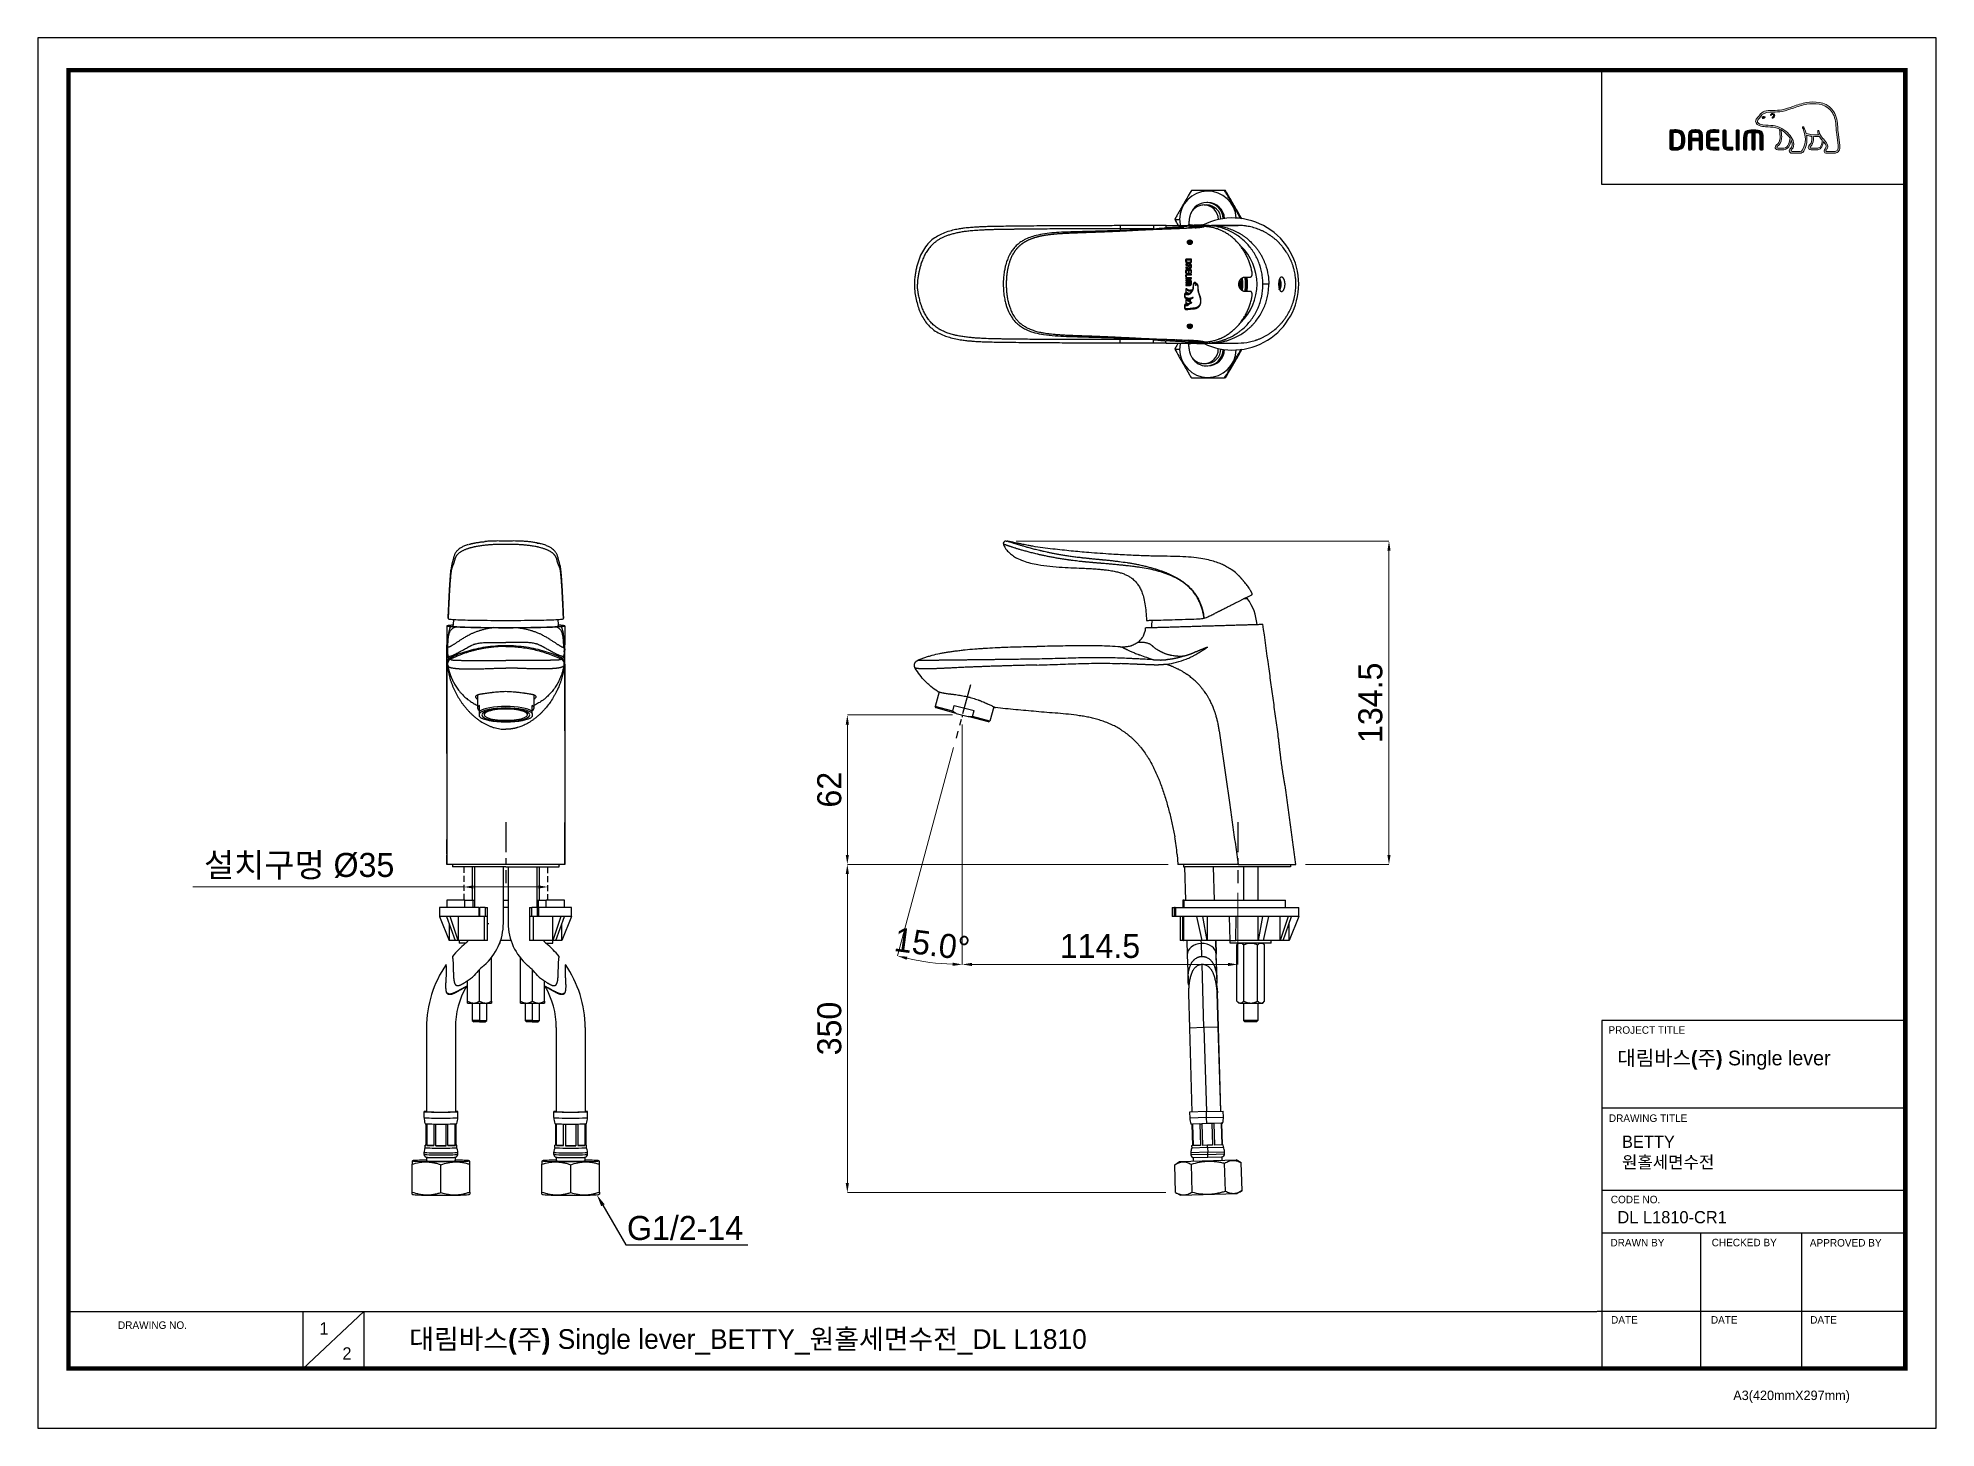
# Model space of a CAD drawing. Extents: x 0 to 790, y 0 to 579.
import ezdxf
from ezdxf import colors
from ezdxf.entities.mleader import LeaderData, LeaderLine
from ezdxf.math import Vec2, Vec3

# ---------------------------------------------------------------- set-up
doc = ezdxf.new("R2010")
doc.units = 0
doc.header["$LTSCALE"] = 10
doc.header["$MEASUREMENT"] = 0
doc.header["$PDMODE"] = 3
doc.header["$PDSIZE"] = -10
doc.linetypes.add('CENTER', pattern=[2, 1.25, -0.25, 0.25, -0.25])
doc.linetypes.add('HIDDEN', pattern=[0.375, 0.25, -0.125])
doc.layers.get('0').update_dxf_attribs({"linetype": 'CONTINUOUS'})
doc.layers.get('DEFPOINTS').update_dxf_attribs({"linetype": 'CONTINUOUS'})
doc.layers.add('1', color=7, linetype='CONTINUOUS')
doc.layers.add('레이어 1', color=7, linetype='CONTINUOUS', lineweight=0)
doc.styles.add('Daelim Dimension', font='')
doc.styles.get("Standard").update_dxf_attribs({"font": ''})
doc.styles.get('Daelim Dimension').set_extended_font_data('나눔고딕')
doc.styles.get('Standard').set_extended_font_data('GulimChe')
doc.dimstyles.new('DEFAULT', dxfattribs={"dimscale": 2, "dimtxt": 2, "dimasz": 2, "dimexe": 0, "dimexo": 2, "dimgap": 1, "dimtad": 1, "dimdec": 0, "dimzin": 9, "dimdsep": 46, "dimtxsty": 'Daelim Dimension', "dimcen": 0.5, "dimclrd": 5, "dimclre": 5, "dimclrt": 256, "dimadec": 1, "dimazin": 0, "dimtfac": 1, "dimtdec": 0, "dimtix": 1, "dimtmove": 0, "dimatfit": 3, "dimfxl": 1, "dimtolj": 1, "dimtzin": 1, "dimlwd": 9, "dimlwe": 9, "dimarcsym": 0})

msp = doc.modelspace()

# ---------------------------------------------------------------- texts
at = {"color": 5, "lineweight": -3, "ltscale": 40, "style": 'Daelim Dimension'}
for s, height, p in [('PROJECT TITLE', 3.1171, (653.54, 164.16)), ('DRAWING TITLE', 3.1171, (653.73, 127.47)), ('CODE NO.', 3.117, (654.52, 93.6)), ('DRAWN BY', 3.117, (654.39, 75.63)), ('CHECKED BY', 3.117, (696.51, 75.68)), ('APPROVED BY', 3.1171, (737.35, 75.58)), ('DRAWING NO.', 3.1171, (33.3, 41.29)), ('DATE', 3.117, (654.64, 43.5)), ('DATE', 3.117, (696.18, 43.5)), ('DATE', 3.117, (737.5, 43.5)), ('A3(420mmX297mm)', 3.9341, (705.5, 11.66))]:
    msp.add_text(s, height=height, dxfattribs=at).set_placement(p)
at = {"lineweight": -3, "attachment_point": 1, "style": 'Daelim Dimension'}
for s, insert, char_height, width in [('{\\fPretendard Variable SemiBold|b0|i0|c129|p2;\\C7;대림바스(주)} Single lever', (657.24, 157.12), 6.1103, 98.2071), ('{\\f나눔고딕|b0|i0|c129|p50; BETTY\\P 원홀세면수전 }', (657.3, 121.76), 5.101, 85.8447), ('DL L1810-CR1', (657.3, 90.34), 5.101, 85.8447), ('1', (117.12, 44.03), 5.1, 7.119), ('2', (126.69, 33.63), 5.1, 7.119)]:
    msp.add_mtext(s, dxfattribs=dict(at, insert=insert, char_height=char_height, width=width))
at = {"color": 2, "lineweight": -3, "insert": (154.51, 41.16), "char_height": 8.198, "width": 362.8925, "attachment_point": 1, "style": 'Daelim Dimension'}
msp.add_mtext('{\\fPretendard Variable SemiBold|b0|i0|c129|p2;대림바스(주)} Single lever_BETTY_원홀세면수전_DL L1810', dxfattribs=at)

# ---------------------------------------------------------------- blocks, each defined once
blk = doc.blocks.new('*D0')
at = {"color": 5, "lineweight": 9, "ltscale": 0.5, "transparency": 16777216}
for p, q in [((177.21, 225.28), (64.51, 225.28)), ((177.21, 225.15), (177.21, 225.28)), ((208.21, 225.28), (181.21, 225.28)), ((212.21, 225.15), (212.21, 225.28))]:
    blk.add_line(p, q, dxfattribs=at)
at = {"color": 5, "ltscale": 0.5, "transparency": 16777216}
for points in [[(181.21, 225.94), (181.21, 224.61), (177.21, 225.28)], [(208.21, 225.94), (208.21, 224.61), (212.21, 225.28)]]:
    blk.add_solid(points, dxfattribs=at)
at = {"layer": 'DEFPOINTS', "color": 0, "ltscale": 0.5, "transparency": 16777216}
for p in [(177.21, 229.15), (212.21, 229.15), (212.21, 225.28)]:
    blk.add_point(p, dxfattribs=at)
at = {"color": 7, "lineweight": -3, "ltscale": 0.5, "transparency": 16777216, "insert": (108.7, 233.91), "char_height": 10, "attachment_point": 5, "style": 'Daelim Dimension'}
blk.add_mtext('\\A1;설치구멍 %%C35', dxfattribs=at)
blk = doc.blocks.new('*D1')
at = {"color": 5, "lineweight": 9, "ltscale": 0.5, "transparency": 16777216}
for p, q in [((384.65, 292.89), (384.65, 193.01)), ((499.26, 222.86), (499.26, 193.01)), ((495.26, 193.01), (388.65, 193.01))]:
    blk.add_line(p, q, dxfattribs=at)
at = {"color": 5, "ltscale": 0.5, "transparency": 16777216}
for points in [[(388.65, 193.68), (388.65, 192.35), (384.65, 193.01)], [(495.26, 193.68), (495.26, 192.35), (499.26, 193.01)]]:
    blk.add_solid(points, dxfattribs=at)
at = {"layer": 'DEFPOINTS', "color": 0, "ltscale": 0.5, "transparency": 16777216}
for p in [(384.65, 296.89), (499.26, 226.86), (384.65, 193.01)]:
    blk.add_point(p, dxfattribs=at)
at = {"color": 7, "lineweight": -3, "ltscale": 0.5, "transparency": 16777216, "insert": (441.95, 200.66), "char_height": 10, "attachment_point": 5, "style": 'Daelim Dimension'}
blk.add_mtext('\\A1;114.5', dxfattribs=at)
blk = doc.blocks.new('*D2')
at = {"color": 5, "lineweight": 9, "ltscale": 0.5, "transparency": 16777216}
for p, q in [((384.65, 292.01), (384.65, 193.01)), ((381.03, 283.37), (357.76, 196.55))]:
    blk.add_line(p, q, dxfattribs=at)
blk.add_arc((384.65, 296.89), 103.88, 257.20645, 267.79355, dxfattribs=at)
at = {"color": 5, "ltscale": 0.5, "transparency": 16777216}
for points in [[(361.49, 194.94), (361.81, 196.24), (357.76, 196.55)], [(380.66, 193.76), (380.64, 192.42), (384.65, 193.01)]]:
    blk.add_solid(points, dxfattribs=at)
at = {"layer": 'DEFPOINTS', "color": 0, "ltscale": 0.5, "transparency": 16777216}
for p in [(388.01, 309.45), (384.65, 296.89), (384.65, 296.01), (382.06, 287.23), (366.61, 194.59)]:
    blk.add_point(p, dxfattribs=at)
at = {"color": 7, "lineweight": -3, "ltscale": 0.5, "transparency": 16777216, "insert": (372.09, 201.52), "char_height": 10, "attachment_point": 5, "rotation": 352.5, "style": 'Daelim Dimension'}
blk.add_mtext('\\A1;15.0°', dxfattribs=at)
blk = doc.blocks.new('*D3')
at = {"color": 5, "lineweight": 9, "ltscale": 0.5, "transparency": 16777216}
for p, q in [((380.65, 296.89), (336.82, 296.89)), ((336.82, 238.65), (336.82, 292.89)), ((470.36, 234.65), (336.82, 234.65))]:
    blk.add_line(p, q, dxfattribs=at)
at = {"color": 5, "ltscale": 0.5, "transparency": 16777216}
for points in [[(336.15, 292.89), (337.48, 292.89), (336.82, 296.89)], [(336.15, 238.65), (337.48, 238.65), (336.82, 234.65)]]:
    blk.add_solid(points, dxfattribs=at)
at = {"layer": 'DEFPOINTS', "color": 0, "ltscale": 0.5, "transparency": 16777216}
for p in [(336.82, 296.89), (384.65, 296.89), (474.36, 234.65)]:
    blk.add_point(p, dxfattribs=at)
at = {"color": 7, "lineweight": -3, "ltscale": 0.5, "transparency": 16777216, "insert": (329.37, 265.77), "char_height": 10, "attachment_point": 5, "rotation": 90, "style": 'Daelim Dimension'}
blk.add_mtext('\\A1;62', dxfattribs=at)
blk = doc.blocks.new('*D4')
at = {"color": 5, "lineweight": 9, "ltscale": 0.5, "transparency": 16777216}
for p, q in [((407.08, 369.29), (562.23, 369.29)), ((562.23, 238.63), (562.23, 365.29)), ((527.49, 234.63), (562.23, 234.63))]:
    blk.add_line(p, q, dxfattribs=at)
at = {"color": 5, "ltscale": 0.5, "transparency": 16777216}
for points in [[(561.56, 365.29), (562.89, 365.29), (562.23, 369.29)], [(561.56, 238.63), (562.89, 238.63), (562.23, 234.63)]]:
    blk.add_solid(points, dxfattribs=at)
at = {"layer": 'DEFPOINTS', "color": 0, "ltscale": 0.5, "transparency": 16777216}
for p in [(403.08, 369.29), (562.23, 369.29), (523.49, 234.63)]:
    blk.add_point(p, dxfattribs=at)
at = {"color": 7, "lineweight": -3, "ltscale": 0.5, "transparency": 16777216, "insert": (554.53, 301.96), "char_height": 10, "attachment_point": 5, "rotation": 90, "style": 'Daelim Dimension'}
blk.add_mtext('\\A1;134.5', dxfattribs=at)
blk = doc.blocks.new('*D5')
at = {"color": 5, "lineweight": 9, "ltscale": 0.5, "transparency": 16777216}
for p, q in [((470.36, 234.65), (336.82, 234.65)), ((336.82, 102.05), (336.82, 230.65)), ((469.41, 98.05), (336.82, 98.05))]:
    blk.add_line(p, q, dxfattribs=at)
at = {"color": 5, "ltscale": 0.5, "transparency": 16777216}
for points in [[(336.15, 230.65), (337.48, 230.65), (336.82, 234.65)], [(336.15, 102.05), (337.48, 102.05), (336.82, 98.05)]]:
    blk.add_solid(points, dxfattribs=at)
at = {"layer": 'DEFPOINTS', "color": 0, "ltscale": 0.5, "transparency": 16777216}
for p in [(336.82, 234.65), (474.36, 234.65), (473.41, 98.05)]:
    blk.add_point(p, dxfattribs=at)
at = {"color": 7, "lineweight": -3, "ltscale": 0.5, "transparency": 16777216, "insert": (329.36, 166.35), "char_height": 10, "attachment_point": 5, "rotation": 90, "style": 'Daelim Dimension'}
blk.add_mtext('\\A1;350', dxfattribs=at)

# ---------------------------------------------------------------- dimensions: what is measured, and where the dimension line sits
at = {"color": 5, "lineweight": -3, "ltscale": 0.5}
for base, p1, p2, text, picture, middle in [((562.23, 369.29), (523.49, 234.63), (403.08, 369.29), '134.5', '*D4', (554.53, 301.96)), ((336.82, 296.89), (474.36, 234.65), (384.65, 296.89), '62', '*D3', (329.37, 265.77)), ((336.82, 234.65), (473.41, 98.05), (474.36, 234.65), '350', '*D5', (329.36, 166.35))]:
    dim = msp.add_linear_dim(base=base, p1=p1, p2=p2, angle=90, text=text, dimstyle='DEFAULT', override={"dimtxt": 5, "dimclrd": 5, "dimclre": 5, "dimclrt": 7}, dxfattribs=at)
    dim.commit()
    dim.dimension.update_dxf_attribs({"geometry": picture, "text_midpoint": middle})
dim = msp.add_angular_dim_2l(base=(366.61, 194.59), line1=((388.01, 309.45), (382.06, 287.23)), line2=((384.65, 296.89), (384.65, 296.01)), dimstyle='DEFAULT', override={"dimtxt": 5, "dimclrd": 5, "dimclre": 5, "dimclrt": 7}, dxfattribs=at)
dim.commit()
dim.dimension.update_dxf_attribs({"geometry": '*D2', "text_midpoint": (372.09, 201.52)})
dim = msp.add_linear_dim(base=(384.65, 193.01), p1=(499.26, 226.86), p2=(384.65, 296.89), text='114.5', dimstyle='DEFAULT', override={"dimtxt": 5, "dimclrd": 5, "dimclre": 5, "dimclrt": 7}, dxfattribs=at)
dim.commit()
dim.dimension.update_dxf_attribs({"geometry": '*D1', "text_midpoint": (441.95, 200.66)})
dim = msp.add_linear_dim(base=(212.21, 225.28), p1=(177.21, 229.15), p2=(212.21, 229.15), text='설치구멍 %%C<>', dimstyle='DEFAULT', override={"dimtxt": 5, "dimclrd": 5, "dimclre": 5, "dimclrt": 7}, dxfattribs=at)
dim.commit()
dim.dimension.update_dxf_attribs({"geometry": '*D0', "text_midpoint": (108.7, 225.28), "dimtype": 128})

# ---------------------------------------------------------------- hatches: boundary and pattern name
at = {"lineweight": -3}
h = msp.add_hatch(color=1, dxfattribs=at)
h.dxf.hatch_style = 1
h.paths.add_polyline_path([(478.33, 493.71, 0.414214), (479.33, 492.71), (479.33, 494.71, 0.414214)])
h.paths.add_polyline_path([(479.33, 492.71, 0.414214), (480.33, 493.71, 0.414214), (479.33, 494.71)])
h = msp.add_hatch(color=5, dxfattribs=at)
h.dxf.hatch_style = 1
h.paths.add_polyline_path([(478.33, 458.71, 0.414214), (479.33, 457.71), (479.33, 459.71, 0.414214)])
h.paths.add_polyline_path([(479.33, 457.71, 0.414214), (480.33, 458.71, 0.414214), (479.33, 459.71)])
at = {"layer": '레이어 1'}
h = msp.add_hatch(color=5, dxfattribs=at)
h.dxf.hatch_style = 1
edge = h.paths.add_edge_path(flags=16)
edge.add_spline(control_points=[(748.67, 531.89), (748.33, 531.51), (747.9, 531.5), (747.88, 531.5), (747.88, 531.5), (744.41, 531.5), (744.41, 531.5), (744.29, 531.5), (744.19, 531.53), (744.13, 531.6), (744.07, 531.65), (744.05, 531.73), (744.05, 531.82), (744.05, 532.02), (744.19, 532.2), (744.34, 532.39), (744.48, 532.57), (744.62, 532.74), (744.69, 532.95), (744.88, 533.46), (744.86, 534), (744.64, 534.48), (744.23, 535.35), (743.62, 536.03), (743.03, 536.69), (743.03, 536.69), (742.83, 536.91), (742.83, 536.91), (742.07, 537.77), (741.28, 538.65), (741.22, 539.84), (741.2, 540.08), (741.09, 540.22), (740.94, 540.21), (740.94, 540.21), (740.72, 540.11), (740.71, 540.11), (740.65, 540.04), (740.62, 539.94), (740.62, 539.83), (740.62, 539.83), (740.62, 539.79), (740.62, 539.79), (740.65, 539.35), (740.75, 538.93), (740.93, 538.49), (740.93, 538.49), (740.95, 538.45), (740.95, 538.45), (740.95, 538.45), (740.9, 538.44), (740.9, 538.44), (738.68, 538.36), (736.5, 538.78), (735.86, 538.93), (735.46, 540.52), (734.82, 541.57), (734.8, 541.62), (734.75, 541.7), (734.67, 541.77), (734.59, 541.79), (734.59, 541.79), (734.4, 541.76), (734.38, 541.76), (734.36, 541.73), (734.33, 541.69), (734.26, 541.59), (734.26, 541.59), (734.25, 541.51), (734.25, 541.51), (734.25, 541.51), (734.31, 541.3), (734.31, 541.3), (734.36, 541.22), (735.5, 539.22), (735.5, 536.57), (735.5, 534.94), (735.07, 533.4), (734.22, 531.99), (734.02, 531.65), (733.75, 531.5), (733.36, 531.5), (733.36, 531.5), (729.94, 531.5), (729.94, 531.5), (729.83, 531.5), (729.59, 531.58), (729.59, 531.83), (729.59, 531.96), (729.72, 532.19), (729.93, 532.42), (731.35, 534.01), (730.53, 536.48), (729.17, 538.11), (727.85, 539.68), (725.7, 541.66), (722.94, 542.16), (721.96, 542.33), (720.35, 542.42), (719.05, 542.5), (719.05, 542.5), (717.74, 542.58), (717.74, 542.58), (717.06, 542.63), (715.95, 543.04), (715.61, 543.68), (715.47, 543.95), (715.48, 544.22), (715.66, 544.53), (715.78, 544.72), (715.93, 544.88), (716.13, 545.07), (716.34, 545.29), (716.56, 545.52), (716.74, 545.82), (716.74, 545.82), (716.79, 545.91), (716.79, 545.91), (717.45, 547.17), (718.8, 547.84), (720.83, 547.89), (720.83, 547.89), (721.97, 547.9), (721.97, 547.9), (723.22, 547.91), (724.64, 547.92), (725.8, 548.17), (727.44, 548.52), (729.09, 549.08), (730.54, 549.58), (730.54, 549.58), (730.58, 549.59), (730.58, 549.59), (732.38, 550.21), (734.23, 550.84), (736.13, 551.15), (739.17, 551.65), (743.34, 551.63), (745.96, 548.69), (747.17, 547.33), (747.92, 545.45), (748.18, 543.12), (748.18, 543.12), (748.17, 543.12), (748.16, 543.13), (748.18, 543.08), (748.2, 542.82), (748.31, 541.34), (748.34, 540.62), (748.37, 539.88), (748.56, 538.51), (748.56, 538.51), (749.09, 533.93), (749.09, 533.93), (749.09, 533.93), (749.12, 533.37), (749.12, 533.37), (749.12, 532.71), (748.97, 532.21), (748.67, 531.89)], knot_values=[0, 0, 0, 0, 1, 1, 1, 2, 2, 2, 3, 3, 3, 4, 4, 4, 5, 5, 5, 6, 6, 6, 7, 7, 7, 8, 8, 8, 9, 9, 9, 10, 10, 10, 11, 11, 11, 12, 12, 12, 13, 13, 13, 14, 14, 14, 15, 15, 15, 16, 16, 16, 17, 17, 17, 18, 18, 18, 19, 19, 19, 20, 20, 20, 21, 21, 21, 22, 22, 22, 23, 23, 23, 24, 24, 24, 25, 25, 25, 26, 26, 26, 27, 27, 27, 28, 28, 28, 29, 29, 29, 30, 30, 30, 31, 31, 31, 32, 32, 32, 33, 33, 33, 34, 34, 34, 35, 35, 35, 36, 36, 36, 37, 37, 37, 38, 38, 38, 39, 39, 39, 40, 40, 40, 41, 41, 41, 42, 42, 42, 43, 43, 43, 44, 44, 44, 45, 45, 45, 46, 46, 46, 47, 47, 47, 48, 48, 48, 49, 49, 49, 50, 50, 50, 51, 51, 51, 52, 52, 52, 53, 53, 53, 53], degree=3, periodic=0)
edge = h.paths.add_edge_path(flags=16)
edge.add_spline(control_points=[(740.67, 532.88), (740.67, 532.88), (737.84, 532.88), (737.84, 532.88), (737.63, 532.88), (737.47, 533.04), (737.47, 533.26), (737.47, 533.41), (737.6, 533.59), (737.72, 533.72), (738.29, 534.27), (738.88, 535.03), (738.88, 536.47), (738.88, 536.47), (738.84, 537.12), (738.84, 537.13), (738.84, 537.13), (738.74, 537.76), (738.74, 537.76), (738.74, 537.76), (738.73, 537.8), (738.73, 537.8), (738.73, 537.8), (738.77, 537.8), (738.77, 537.8), (739.3, 537.76), (740.33, 537.7), (741.31, 537.75), (741.55, 537.35), (741.95, 536.85), (742.54, 536.17), (742.51, 535.83), (742.23, 532.88), (740.67, 532.88)], knot_values=[0, 0, 0, 0, 1, 1, 1, 2, 2, 2, 3, 3, 3, 4, 4, 4, 5, 5, 5, 6, 6, 6, 7, 7, 7, 8, 8, 8, 9, 9, 9, 10, 10, 10, 11, 11, 11, 11], degree=3, periodic=0)
edge = h.paths.add_edge_path(flags=16)
edge.add_spline(control_points=[(726.49, 532.88), (726.49, 532.88), (724.01, 532.88), (724.01, 532.88), (723.82, 532.88), (723.62, 533.03), (723.62, 533.26), (723.62, 533.39), (723.74, 533.56), (723.95, 533.73), (724.58, 534.23), (725.53, 534.99), (725.63, 537.08), (725.63, 537.08), (725.65, 537.65), (725.65, 537.65), (725.65, 538.54), (725.44, 539.61), (725.25, 540.57), (725.25, 540.57), (725.22, 540.67), (725.22, 540.67), (725.22, 540.67), (725.3, 540.6), (725.3, 540.6), (725.67, 540.38), (727.69, 539), (729.13, 536.97), (729.01, 536.01), (728.47, 532.88), (726.49, 532.88)], knot_values=[0, 0, 0, 0, 1, 1, 1, 2, 2, 2, 3, 3, 3, 4, 4, 4, 5, 5, 5, 6, 6, 6, 7, 7, 7, 8, 8, 8, 9, 9, 9, 10, 10, 10, 10], degree=3, periodic=0)
edge = h.paths.add_edge_path()
edge.add_spline(control_points=[(749.79, 534), (749.79, 534), (749.26, 538.61), (749.26, 538.61), (749.06, 539.98), (749.04, 540.72), (749.01, 541.37), (749.01, 541.37), (748.88, 543.19), (748.88, 543.19), (748.6, 545.67), (747.8, 547.68), (746.49, 549.15), (743.65, 552.34), (739.23, 552.37), (736.01, 551.84), (734.04, 551.52), (732.16, 550.87), (730.34, 550.25), (730.34, 550.25), (730.28, 550.23), (730.28, 550.23), (728.86, 549.74), (727.24, 549.19), (725.65, 548.85), (724.57, 548.62), (723.2, 548.61), (722, 548.6), (722, 548.6), (720.8, 548.59), (720.8, 548.59), (718.51, 548.53), (716.95, 547.74), (716.16, 546.23), (716.16, 546.23), (716.13, 546.16), (716.13, 546.16), (716, 545.94), (715.8, 545.74), (715.63, 545.57), (715.44, 545.38), (715.22, 545.16), (715.06, 544.88), (714.89, 544.6), (714.81, 544.32), (714.81, 544.04), (714.81, 543.81), (714.87, 543.58), (714.99, 543.36), (715.47, 542.44), (716.86, 541.94), (717.69, 541.88), (717.69, 541.88), (718.91, 541.8), (718.94, 541.8), (720.16, 541.73), (721.84, 541.64), (722.81, 541.46), (723.38, 541.36), (724.03, 541.16), (724.63, 540.88), (724.67, 540.72), (724.98, 539.34), (724.98, 537.65), (724.98, 537.65), (724.97, 537.11), (724.97, 537.11), (724.88, 535.32), (724.1, 534.7), (723.53, 534.24), (723.47, 534.19), (722.96, 533.77), (722.92, 533.26), (722.9, 532.98), (722.98, 532.71), (723.16, 532.53), (723.34, 532.32), (723.63, 532.22), (724.01, 532.22), (724.01, 532.22), (726.49, 532.22), (726.49, 532.22), (728.35, 532.22), (729.26, 534.22), (729.54, 536.09), (729.54, 536.09), (729.55, 536.35), (729.55, 536.35), (729.55, 536.35), (729.63, 536.22), (729.63, 536.22), (729.86, 535.69), (730.01, 535.06), (730.01, 534.58), (730.01, 533.91), (729.8, 533.33), (729.41, 532.89), (729.31, 532.79), (728.81, 532.28), (728.81, 531.76), (728.81, 531.76), (728.82, 531.68), (728.82, 531.68), (728.89, 531.07), (729.38, 530.8), (729.83, 530.8), (729.83, 530.8), (733.36, 530.8), (733.36, 530.8), (733.99, 530.8), (734.5, 531.09), (734.83, 531.63), (735.72, 533.12), (736.18, 534.73), (736.18, 536.43), (736.18, 536.96), (736.13, 537.53), (736.03, 538.12), (736.03, 538.12), (736.02, 538.16), (736.02, 538.16), (736.02, 538.16), (736.07, 538.15), (736.07, 538.15), (736.49, 538.07), (737.17, 537.95), (738.02, 537.86), (738.02, 537.86), (738.04, 537.86), (738.04, 537.86), (738.04, 537.86), (738.15, 537.21), (738.15, 537.21), (738.15, 537.21), (738.18, 537.06), (738.18, 537.06), (738.18, 537.06), (738.21, 536.49), (738.21, 536.49), (738.21, 535.11), (737.59, 534.52), (737.26, 534.2), (737.25, 534.19), (736.78, 533.72), (736.73, 533.3), (736.73, 533.3), (736.72, 533.17), (736.72, 533.17), (736.72, 533.04), (736.75, 532.78), (736.98, 532.54), (737.19, 532.32), (737.5, 532.22), (737.92, 532.22), (737.92, 532.22), (740.67, 532.22), (740.67, 532.22), (742.33, 532.22), (742.84, 534.34), (743.04, 535.53), (743.04, 535.53), (743.05, 535.65), (743.05, 535.65), (743.05, 535.65), (743.11, 535.56), (743.11, 535.56), (743.5, 535.07), (743.84, 534.52), (744, 534.18), (744.08, 534.01), (744.13, 533.81), (744.13, 533.61), (744.13, 533.61), (744.07, 533.22), (744.07, 533.22), (744, 533), (743.86, 532.8), (743.71, 532.61), (743.5, 532.33), (743.28, 532.05), (743.28, 531.7), (743.28, 531.7), (743.3, 531.51), (743.3, 531.51), (743.4, 531.05), (743.77, 530.8), (744.35, 530.8), (744.35, 530.8), (747.88, 530.8), (747.88, 530.8), (747.95, 530.8), (748.64, 530.82), (749.18, 531.4), (749.61, 531.87), (749.82, 532.51), (749.82, 533.36), (749.82, 533.36), (749.79, 534), (749.79, 534)], knot_values=[0, 0, 0, 0, 1, 1, 1, 2, 2, 2, 3, 3, 3, 4, 4, 4, 5, 5, 5, 6, 6, 6, 7, 7, 7, 8, 8, 8, 9, 9, 9, 10, 10, 10, 11, 11, 11, 12, 12, 12, 13, 13, 13, 14, 14, 14, 15, 15, 15, 16, 16, 16, 17, 17, 17, 18, 18, 18, 19, 19, 19, 20, 20, 20, 21, 21, 21, 22, 22, 22, 23, 23, 23, 24, 24, 24, 25, 25, 25, 26, 26, 26, 27, 27, 27, 28, 28, 28, 29, 29, 29, 30, 30, 30, 31, 31, 31, 32, 32, 32, 33, 33, 33, 34, 34, 34, 35, 35, 35, 36, 36, 36, 37, 37, 37, 38, 38, 38, 39, 39, 39, 40, 40, 40, 41, 41, 41, 42, 42, 42, 43, 43, 43, 44, 44, 44, 45, 45, 45, 46, 46, 46, 47, 47, 47, 48, 48, 48, 49, 49, 49, 50, 50, 50, 51, 51, 51, 52, 52, 52, 53, 53, 53, 54, 54, 54, 55, 55, 55, 56, 56, 56, 57, 57, 57, 58, 58, 58, 59, 59, 59, 60, 60, 60, 61, 61, 61, 62, 62, 62, 63, 63, 63, 64, 64, 64, 65, 65, 65, 66, 66, 66, 66], degree=3, periodic=0)
edge = h.paths.add_edge_path(flags=0)
edge.add_spline(control_points=[(717.63, 545.9), (717.63, 545.9), (718.15, 546.14), (718.78, 545.89), (718.78, 545.89), (718.86, 545.86), (718.76, 545.71), (718.45, 545.3), (718.14, 545.21), (718.14, 545.21), (718.14, 545.21), (717.92, 545.13), (717.8, 545.28), (717.55, 545.57), (717.54, 545.74), (717.54, 545.74), (717.54, 545.74), (717.51, 545.87), (717.63, 545.9)], knot_values=[0, 0, 0, 0, 1, 1, 1, 2, 2, 2, 3, 3, 3, 4, 4, 4, 5, 5, 5, 6, 6, 6, 6], degree=3, periodic=0)
edge = h.paths.add_edge_path(flags=0)
edge.add_spline(control_points=[(721.02, 546.85), (720.94, 546.76), (720.94, 546.62), (721.02, 546.55), (721.1, 546.48), (721.24, 546.5), (721.31, 546.58), (721.35, 546.62), (721.78, 547.12), (722.14, 546.87), (722.27, 546.77), (722.33, 546.64), (722.31, 546.46), (722.28, 546.18), (722.03, 545.86), (721.86, 545.76), (721.77, 545.7), (721.7, 545.57), (721.75, 545.47), (721.79, 545.37), (721.92, 545.34), (722.02, 545.39), (722.33, 545.54), (722.71, 546.02), (722.76, 546.48), (722.8, 546.79), (722.66, 547.05), (722.41, 547.22), (721.86, 547.61), (721.25, 547.09), (721.02, 546.85)], knot_values=[0, 0, 0, 0, 1, 1, 1, 2, 2, 2, 3, 3, 3, 4, 4, 4, 5, 5, 5, 6, 6, 6, 7, 7, 7, 8, 8, 8, 9, 9, 9, 10, 10, 10, 10], degree=3, periodic=0)
edge = h.paths.add_edge_path(flags=0)
edge.add_spline(control_points=[(720.95, 546.47), (720.95, 546.47), (720.95, 546.47), (720.95, 546.47), (720.95, 546.47), (720.95, 546.47), (720.95, 546.47)], knot_values=[0, 0, 0, 0, 1, 1, 1, 2, 2, 2, 2], degree=3, periodic=0)
h = msp.add_hatch(color=5, dxfattribs=at)
h.dxf.hatch_style = 2
edge = h.paths.add_edge_path()
edge.add_spline(control_points=[(717.63, 545.9), (717.63, 545.9), (718.15, 546.14), (718.78, 545.89), (718.78, 545.89), (718.86, 545.86), (718.76, 545.71), (718.45, 545.3), (718.14, 545.21), (718.14, 545.21), (718.14, 545.21), (717.92, 545.13), (717.8, 545.28), (717.55, 545.57), (717.54, 545.74), (717.54, 545.74), (717.54, 545.74), (717.51, 545.87), (717.63, 545.9)], knot_values=[0, 0, 0, 0, 1, 1, 1, 2, 2, 2, 3, 3, 3, 4, 4, 4, 5, 5, 5, 6, 6, 6, 6], degree=3, periodic=0)
h = msp.add_hatch(color=5, dxfattribs=at)
h.dxf.hatch_style = 2
edge = h.paths.add_edge_path()
edge.add_spline(control_points=[(721.02, 546.85), (720.94, 546.76), (720.94, 546.62), (721.02, 546.55), (721.1, 546.48), (721.24, 546.5), (721.31, 546.58), (721.35, 546.62), (721.78, 547.12), (722.14, 546.87), (722.27, 546.77), (722.33, 546.64), (722.31, 546.46), (722.28, 546.18), (722.03, 545.86), (721.86, 545.76), (721.77, 545.7), (721.7, 545.57), (721.75, 545.47), (721.79, 545.37), (721.92, 545.34), (722.02, 545.39), (722.33, 545.54), (722.71, 546.02), (722.76, 546.48), (722.8, 546.79), (722.66, 547.05), (722.41, 547.22), (721.86, 547.61), (721.25, 547.09), (721.02, 546.85)], knot_values=[0, 0, 0, 0, 1, 1, 1, 2, 2, 2, 3, 3, 3, 4, 4, 4, 5, 5, 5, 6, 6, 6, 7, 7, 7, 8, 8, 8, 9, 9, 9, 10, 10, 10, 10], degree=3, periodic=0)
h = msp.add_hatch(color=5, dxfattribs=at)
h.dxf.hatch_style = 2
edge = h.paths.add_edge_path()
edge.add_spline(control_points=[(683.97, 535.57), (683.97, 533.96), (683.24, 533.18), (681.73, 533.18), (681.73, 533.18), (680.69, 533.2), (680.43, 533.2), (680.43, 533.2), (680.43, 539.37), (680.43, 539.37), (680.96, 539.42), (681.72, 539.43), (681.73, 539.43), (683.28, 539.43), (683.97, 538.7), (683.97, 537.04), (683.97, 537.04), (683.97, 535.57), (683.97, 535.57)], knot_values=[0, 0, 0, 0, 1, 1, 1, 2, 2, 2, 3, 3, 3, 4, 4, 4, 5, 5, 5, 6, 6, 6, 6], degree=3, periodic=0)
edge = h.paths.add_edge_path()
edge.add_spline(control_points=[(681.73, 540.59), (680.89, 540.59), (679.8, 540.54), (679.44, 540.48), (679.22, 540.45), (679.08, 540.28), (679.08, 540.06), (679.08, 540.06), (679.08, 532.55), (679.08, 532.55), (679.08, 532.32), (679.22, 532.16), (679.46, 532.13), (679.79, 532.07), (680.88, 532.02), (681.73, 532.02), (684.07, 532.02), (685.31, 533.25), (685.31, 535.57), (685.31, 535.57), (685.31, 537.04), (685.31, 537.04), (685.31, 539.36), (684.07, 540.59), (681.73, 540.59)], knot_values=[0, 0, 0, 0, 1, 1, 1, 2, 2, 2, 3, 3, 3, 4, 4, 4, 5, 5, 5, 6, 6, 6, 7, 7, 7, 8, 8, 8, 8], degree=3, periodic=0)
h = msp.add_hatch(color=5, dxfattribs=at)
h.dxf.hatch_style = 2
edge = h.paths.add_edge_path()
edge.add_spline(control_points=[(691.35, 537.05), (691.35, 537.05), (688.19, 537.05), (688.19, 537.05), (688.19, 537.17), (688.19, 538.18), (688.19, 538.18), (688.19, 539.23), (688.5, 539.41), (689.44, 539.41), (689.44, 539.41), (690.1, 539.41), (690.1, 539.41), (691.04, 539.41), (691.35, 539.23), (691.35, 538.18), (691.35, 538.18), (691.35, 537.17), (691.35, 537.05)], knot_values=[0, 0, 0, 0, 1, 1, 1, 2, 2, 2, 3, 3, 3, 4, 4, 4, 5, 5, 5, 6, 6, 6, 6], degree=3, periodic=0)
edge = h.paths.add_edge_path()
edge.add_spline(control_points=[(690.1, 540.59), (690.1, 540.59), (689.44, 540.59), (689.44, 540.59), (687.65, 540.59), (686.86, 539.85), (686.86, 538.18), (686.86, 538.18), (686.86, 532.47), (686.86, 532.47), (686.86, 532.26), (687.02, 532.09), (687.21, 532.09), (687.21, 532.09), (687.84, 532.09), (687.84, 532.09), (688.06, 532.09), (688.19, 532.28), (688.19, 532.47), (688.19, 532.47), (688.19, 535.75), (688.19, 535.88), (688.19, 535.88), (691.35, 535.88), (691.35, 535.88), (691.35, 535.75), (691.35, 532.47), (691.35, 532.47), (691.35, 532.26), (691.51, 532.09), (691.71, 532.09), (691.71, 532.09), (692.33, 532.09), (692.33, 532.09), (692.54, 532.09), (692.69, 532.29), (692.69, 532.47), (692.69, 532.47), (692.69, 538.18), (692.69, 538.18), (692.69, 539.85), (691.89, 540.59), (690.1, 540.59)], knot_values=[0, 0, 0, 0, 1, 1, 1, 2, 2, 2, 3, 3, 3, 4, 4, 4, 5, 5, 5, 6, 6, 6, 7, 7, 7, 8, 8, 8, 9, 9, 9, 10, 10, 10, 11, 11, 11, 12, 12, 12, 13, 13, 13, 14, 14, 14, 14], degree=3, periodic=0)
h = msp.add_hatch(color=5, dxfattribs=at)
h.dxf.hatch_style = 2
edge = h.paths.add_edge_path()
edge.add_spline(control_points=[(694.39, 538.41), (694.39, 538.41), (694.39, 534.2), (694.39, 534.2), (694.39, 532.73), (695.23, 532.02), (696.96, 532.02), (697.72, 532.02), (698.76, 532.03), (699.17, 532.07), (699.17, 532.07), (699.38, 532.09), (699.38, 532.09), (699.38, 532.09), (699.44, 532.1), (699.44, 532.1), (699.44, 532.1), (699.44, 533.22), (699.44, 533.22), (699.44, 533.22), (696.97, 533.22), (696.97, 533.22), (695.73, 533.22), (695.73, 533.57), (695.73, 534.2), (695.73, 534.2), (695.73, 535.76), (695.73, 535.88), (695.86, 535.88), (699.05, 535.88), (699.05, 535.88), (699.26, 535.88), (699.43, 536.05), (699.43, 536.25), (699.43, 536.25), (699.43, 536.67), (699.43, 536.67), (699.43, 536.88), (699.26, 537.04), (699.05, 537.04), (699.05, 537.04), (695.86, 537.04), (695.73, 537.04), (695.73, 537.16), (695.73, 538.41), (695.73, 538.41), (695.73, 539.04), (695.73, 539.39), (696.97, 539.39), (696.97, 539.39), (699.43, 539.38), (699.43, 539.38), (699.43, 539.38), (699.43, 540.5), (699.43, 540.5), (699.43, 540.5), (699.17, 540.53), (699.17, 540.53), (698.69, 540.57), (697.57, 540.59), (696.96, 540.59), (695.23, 540.59), (694.39, 539.88), (694.39, 538.41)], knot_values=[0, 0, 0, 0, 1, 1, 1, 2, 2, 2, 3, 3, 3, 4, 4, 4, 5, 5, 5, 6, 6, 6, 7, 7, 7, 8, 8, 8, 9, 9, 9, 10, 10, 10, 11, 11, 11, 12, 12, 12, 13, 13, 13, 14, 14, 14, 15, 15, 15, 16, 16, 16, 17, 17, 17, 18, 18, 18, 19, 19, 19, 20, 20, 20, 21, 21, 21, 21], degree=3, periodic=0)
h = msp.add_hatch(color=5, dxfattribs=at)
h.dxf.hatch_style = 2
edge = h.paths.add_edge_path()
edge.add_spline(control_points=[(701.58, 540.52), (701.37, 540.52), (701.2, 540.35), (701.2, 540.14), (701.2, 540.14), (701.2, 534.2), (701.2, 534.2), (701.2, 532.27), (702.52, 532.02), (703.67, 532.02), (704.51, 532.02), (704.73, 532.05), (704.98, 532.1), (704.98, 532.1), (705.13, 532.12), (705.13, 532.12), (705.12, 532.12), (705.32, 532.14), (705.32, 532.14), (705.32, 532.14), (705.38, 532.15), (705.38, 532.15), (705.38, 532.15), (705.38, 533.22), (705.38, 533.22), (705.38, 533.22), (703.68, 533.22), (703.68, 533.22), (702.54, 533.22), (702.54, 533.65), (702.54, 534.07), (702.54, 534.07), (702.54, 540.14), (702.54, 540.14), (702.54, 540.35), (702.36, 540.52), (702.16, 540.52), (702.16, 540.52), (701.58, 540.52), (701.58, 540.52)], knot_values=[0, 0, 0, 0, 1, 1, 1, 2, 2, 2, 3, 3, 3, 4, 4, 4, 5, 5, 5, 6, 6, 6, 7, 7, 7, 8, 8, 8, 9, 9, 9, 10, 10, 10, 11, 11, 11, 12, 12, 12, 13, 13, 13, 13], degree=3, periodic=0)
h = msp.add_hatch(color=5, dxfattribs=at)
h.dxf.hatch_style = 2
edge = h.paths.add_edge_path()
edge.add_spline(control_points=[(707.03, 540.52), (706.81, 540.52), (706.68, 540.33), (706.68, 540.15), (706.68, 540.15), (706.68, 532.47), (706.68, 532.47), (706.68, 532.26), (706.84, 532.09), (707.03, 532.09), (707.03, 532.09), (707.66, 532.09), (707.66, 532.09), (707.88, 532.09), (708.01, 532.28), (708.01, 532.47), (708.01, 532.47), (708.01, 540.15), (708.01, 540.15), (708.01, 540.36), (707.86, 540.52), (707.66, 540.52), (707.66, 540.52), (707.03, 540.52), (707.03, 540.52)], knot_values=[0, 0, 0, 0, 1, 1, 1, 2, 2, 2, 3, 3, 3, 4, 4, 4, 5, 5, 5, 6, 6, 6, 7, 7, 7, 8, 8, 8, 8], degree=3, periodic=0)
h = msp.add_hatch(color=5, dxfattribs=at)
h.dxf.hatch_style = 2
edge = h.paths.add_edge_path()
edge.add_spline(control_points=[(709.81, 537.2), (709.81, 537.2), (709.81, 532.47), (709.81, 532.47), (709.81, 532.26), (709.97, 532.09), (710.17, 532.09), (710.17, 532.09), (710.8, 532.09), (710.8, 532.09), (711.03, 532.09), (711.16, 532.28), (711.16, 532.47), (711.16, 532.47), (711.16, 537.08), (711.16, 537.08), (711.16, 539.12), (711.51, 539.31), (713.23, 539.32), (713.23, 539.19), (713.23, 532.47), (713.23, 532.47), (713.23, 532.25), (713.38, 532.09), (713.58, 532.09), (713.58, 532.09), (714.2, 532.09), (714.2, 532.09), (714.43, 532.09), (714.56, 532.28), (714.56, 532.47), (714.56, 532.47), (714.56, 539.17), (714.56, 539.3), (715.37, 539.3), (715.93, 539.24), (716.24, 538.93), (716.56, 538.61), (716.62, 538.01), (716.62, 537.08), (716.62, 537.08), (716.62, 532.47), (716.62, 532.47), (716.62, 532.26), (716.79, 532.09), (716.98, 532.09), (716.98, 532.09), (717.62, 532.09), (717.62, 532.09), (717.84, 532.09), (717.98, 532.29), (717.98, 532.47), (717.98, 532.47), (717.98, 537.2), (717.98, 537.2), (717.98, 540.07), (716.96, 540.55), (713.9, 540.55), (710.83, 540.55), (709.81, 540.07), (709.81, 537.2)], knot_values=[0, 0, 0, 0, 1, 1, 1, 2, 2, 2, 3, 3, 3, 4, 4, 4, 5, 5, 5, 6, 6, 6, 7, 7, 7, 8, 8, 8, 9, 9, 9, 10, 10, 10, 11, 11, 11, 12, 12, 12, 13, 13, 13, 14, 14, 14, 15, 15, 15, 16, 16, 16, 17, 17, 17, 18, 18, 18, 19, 19, 19, 20, 20, 20, 20], degree=3, periodic=0)

# ---------------------------------------------------------------- linework, layer by layer
at = {"color": 5, "lineweight": -3, "ltscale": 0.5}
for p, q in [((650.86, 517.77), (650.86, 565.32)), ((650.86, 169.65), (650.86, 24.02))]:
    msp.add_line(p, q, dxfattribs=at)
at = {"color": 5}
msp.add_line((726.38, 532.22), (726.38, 532.22), dxfattribs=at)
at = {"color": 5, "lineweight": -3, "ltscale": 40}
for p, q in [((777.1, 517.77), (650.86, 517.77)), ((777.1, 169.65), (650.86, 169.65)), ((777.1, 133.17), (650.86, 133.17)), ((777.1, 133.17), (650.86, 133.17)), ((777.1, 98.84), (650.86, 98.84)), ((777.1, 98.84), (650.86, 98.84)), ((777.1, 81.14), (650.86, 81.14)), ((777.1, 81.14), (650.86, 81.14)), ((691.87, 81.14), (691.87, 24.78)), ((733.95, 81.14), (733.95, 24.78)), ((110.19, 48.49), (110.19, 24.69)), ((110.19, 48.49), (110.19, 24.69)), ((135.67, 48.49), (110.19, 24.69)), ((135.67, 48.49), (110.19, 24.69)), ((135.67, 48.49), (135.67, 24.69)), ((135.67, 48.49), (135.67, 24.69)), ((777.1, 48.58), (648.87, 48.58)), ((777.1, 48.58), (651.85, 48.58)), ((777.1, 24.78), (668.91, 24.78))]:
    msp.add_line(p, q, dxfattribs=at)
at = {"ltscale": 0.5}
for p, q in [((384.65, 296.89), (384.65, 296.01)), ((521.24, 233.64), (477.28, 233.64)), ((167.69, 98.05), (167.69, 109.65)), ((221.69, 98.05), (221.69, 109.65))]:
    msp.add_line(p, q, dxfattribs=at)
at = {"color": 7, "linetype": 'HIDDEN', "lineweight": -3}
for p, q in [((177.21, 233.64), (177.21, 219.74)), ((212.21, 219.74), (212.21, 233.64))]:
    msp.add_line(p, q, dxfattribs=at)
at = {"color": 5, "lineweight": -3}
msp.add_line((12.7, 48.49), (648.72, 48.49), dxfattribs=at)
at = {"lineweight": -3, "ltscale": 0.5}
msp.add_lwpolyline([(0, 0), (789.88, 0), (789.88, 578.76), (0, 578.76)], close=True, dxfattribs=at)
at = {"color": 5, "linetype": 'ByBlock', "lineweight": -3, "const_width": 1.82}
msp.add_lwpolyline([(12.7, 24.78), (777.1, 24.78), (777.1, 565.32), (12.7, 565.32)], close=True, dxfattribs=at)
at = {"color": 0, "lineweight": -3}
for centre in [(479.33, 493.71), (479.33, 458.71)]:
    msp.add_circle(centre, 1, dxfattribs=at)
at = {"color": 7, "lineweight": -3}
for points, degree in [([(477.61, 486.43), (477.61, 486.34), (477.6, 486.25), (477.6, 486.16)], 3), ([(477.6, 486.16), (477.6, 486.06), (477.6, 485.96), (477.6, 485.86)], 3), ([(477.6, 485.86), (477.6, 485.83), (477.6, 485.8), (477.61, 485.77)], 3), ([(477.61, 481.85), (477.61, 481.83), (477.61, 481.82), (477.6, 481.81)], 3), ([(477.62, 486.57), (477.62, 486.53), (477.61, 486.48), (477.61, 486.43)], 3), ([(477.61, 485.77), (477.61, 485.76), (477.61, 485.75), (477.61, 485.75)], 3), ([(477.61, 485.75), (477.61, 485.74), (477.61, 485.73), (477.61, 485.72)], 3), ([(477.61, 485.72), (477.61, 485.71), (477.62, 485.7), (477.62, 485.69)], 3), ([(477.62, 481.9), (477.62, 481.9), (477.61, 481.89), (477.61, 481.89)], 3), ([(477.61, 481.89), (477.61, 481.87), (477.61, 481.86), (477.61, 481.85)], 3), ([(477.63, 486.62), (477.63, 486.61), (477.63, 486.61), (477.62, 486.61)], 3), ([(477.62, 486.61), (477.62, 486.61), (477.62, 486.61), (477.62, 486.6)], 3), ([(477.62, 486.6), (477.62, 486.59), (477.62, 486.58), (477.62, 486.57)], 3), ([(477.62, 485.69), (477.62, 485.68), (477.62, 485.68), (477.62, 485.67)], 3), ([(477.62, 485.67), (477.62, 485.66), (477.62, 485.65), (477.63, 485.64)], 3), ([(477.63, 484.5), (477.62, 484.49), (477.62, 484.49), (477.62, 484.49)], 3), ([(477.62, 484.49), (477.62, 484.49), (477.62, 484.49), (477.62, 484.49)], 3), ([(477.62, 484.49), (477.62, 484.48), (477.62, 484.48), (477.62, 484.48)], 3), ([(477.62, 484.48), (477.62, 484.47), (477.62, 484.47), (477.62, 484.47)], 3), ([(477.62, 484.47), (477.62, 484.47), (477.62, 484.46), (477.62, 484.46)], 3), ([(477.62, 484.46), (477.62, 484.46), (477.62, 484.46), (477.62, 484.46)], 3), ([(477.62, 484.46), (477.62, 484.39), (477.62, 484.33), (477.62, 484.27)], 3), ([(477.62, 484.27), (477.62, 484.26), (477.62, 484.26), (477.62, 484.26)], 3), ([(477.62, 484.26), (477.62, 484.26), (477.62, 484.26), (477.62, 484.26)], 3), ([(477.62, 484.26), (477.62, 484.25), (477.62, 484.25), (477.62, 484.25)], 3), ([(477.62, 484.25), (477.62, 484.25), (477.62, 484.25), (477.62, 484.25)], 3), ([(477.62, 484.25), (477.62, 484.24), (477.62, 484.24), (477.62, 484.24)], 3), ([(477.62, 484.24), (477.62, 484.24), (477.62, 484.23), (477.62, 484.23)], 3), ([(477.62, 484.23), (477.63, 484.23), (477.63, 484.23), (477.63, 484.23)], 3), ([(477.63, 483.21), (477.63, 483.21), (477.62, 483.2), (477.62, 483.2)], 3), ([(477.62, 483.2), (477.62, 483.2), (477.62, 483.2), (477.62, 483.2)], 3), ([(477.62, 483.2), (477.62, 483.19), (477.62, 483.19), (477.62, 483.19)], 3), ([(477.62, 483.19), (477.62, 483.18), (477.62, 483.18), (477.62, 483.18)], 3), ([(477.62, 483.18), (477.62, 483.18), (477.62, 483.18), (477.62, 483.18)], 3), ([(477.62, 483.18), (477.62, 483.17), (477.62, 483.17), (477.62, 483.17)], 3), ([(477.62, 483.17), (477.62, 483.17), (477.62, 483.17), (477.62, 483.17)], 3), ([(477.62, 483.17), (477.62, 483.1), (477.62, 483.04), (477.62, 482.98)], 3), ([(477.62, 482.98), (477.62, 482.98), (477.62, 482.97), (477.62, 482.97)], 3), ([(477.62, 482.97), (477.62, 482.97), (477.62, 482.97), (477.62, 482.97)], 3), ([(477.62, 482.97), (477.62, 482.96), (477.62, 482.96), (477.62, 482.96)], 3), ([(477.62, 482.96), (477.62, 482.96), (477.62, 482.96), (477.62, 482.96)], 3), ([(477.62, 482.96), (477.62, 482.95), (477.62, 482.95), (477.62, 482.95)], 3), ([(477.62, 482.95), (477.62, 482.95), (477.62, 482.94), (477.62, 482.94)], 3), ([(477.62, 482.94), (477.63, 482.94), (477.63, 482.94), (477.63, 482.94)], 3), ([(477.63, 481.96), (477.63, 481.95), (477.62, 481.95), (477.62, 481.94)], 3), ([(477.62, 481.94), (477.62, 481.93), (477.62, 481.93), (477.62, 481.92)], 3), ([(477.62, 481.92), (477.62, 481.92), (477.62, 481.91), (477.62, 481.9)], 3), ([(477.64, 486.64), (477.64, 486.64), (477.63, 486.64), (477.63, 486.64)], 3), ([(477.63, 486.64), (477.63, 486.64), (477.63, 486.63), (477.63, 486.63)], 3), ([(477.63, 486.63), (477.63, 486.63), (477.63, 486.63), (477.63, 486.63)], 3), ([(477.63, 486.63), (477.63, 486.63), (477.63, 486.62), (477.63, 486.62)], 3), ([(477.63, 486.62), (477.63, 486.62), (477.63, 486.62), (477.63, 486.62)], 3), ([(477.63, 485.64), (477.63, 485.63), (477.63, 485.63), (477.63, 485.62)], 3), ([(477.63, 485.62), (477.63, 485.61), (477.63, 485.6), (477.64, 485.59)], 3), ([(477.64, 484.51), (477.63, 484.51), (477.63, 484.51), (477.63, 484.51)], 3), ([(477.63, 484.51), (477.63, 484.5), (477.63, 484.5), (477.63, 484.5)], 3), ([(477.63, 484.23), (477.63, 484.22), (477.63, 484.22), (477.63, 484.22)], 3), ([(477.63, 484.22), (477.63, 484.21), (477.64, 484.21), (477.64, 484.21)], 3), ([(477.64, 483.22), (477.63, 483.22), (477.63, 483.22), (477.63, 483.22)], 3), ([(477.63, 483.22), (477.63, 483.21), (477.63, 483.21), (477.63, 483.21)], 3), ([(477.63, 482.94), (477.63, 482.93), (477.63, 482.93), (477.63, 482.93)], 3), ([(477.63, 482.93), (477.63, 482.93), (477.64, 482.92), (477.64, 482.92)], 3), ([(477.64, 481.99), (477.64, 481.99), (477.63, 481.98), (477.63, 481.97)], 3), ([(477.63, 481.97), (477.63, 481.97), (477.63, 481.96), (477.63, 481.96)], 3), ([(477.65, 486.66), (477.64, 486.65), (477.64, 486.65), (477.64, 486.65)], 3), ([(477.64, 486.65), (477.64, 486.65), (477.64, 486.64), (477.64, 486.64)], 3), ([(477.64, 485.59), (477.64, 485.58), (477.64, 485.58), (477.64, 485.57)], 3), ([(477.64, 485.57), (477.65, 485.56), (477.65, 485.55), (477.65, 485.54)], 3), ([(477.65, 484.52), (477.64, 484.52), (477.64, 484.52), (477.64, 484.52)], 3), ([(477.64, 484.52), (477.64, 484.51), (477.64, 484.51), (477.64, 484.51)], 3), ([(477.64, 484.21), (477.64, 484.21), (477.64, 484.21), (477.64, 484.21)], 3), ([(477.64, 484.21), (477.64, 484.21), (477.64, 484.2), (477.65, 484.2)], 3), ([(477.65, 483.23), (477.64, 483.23), (477.64, 483.23), (477.64, 483.23)], 3), ([(477.64, 483.23), (477.64, 483.23), (477.64, 483.22), (477.64, 483.22)], 3), ([(477.64, 482.92), (477.64, 482.92), (477.64, 482.92), (477.64, 482.92)], 3), ([(477.64, 482.92), (477.65, 482.91), (477.65, 482.91), (477.65, 482.91)], 3), ([(477.65, 482.02), (477.64, 482.02), (477.64, 482.01), (477.64, 482.01)], 3), ([(477.64, 482.01), (477.64, 482), (477.64, 482), (477.64, 481.99)], 3), ([(477.66, 486.67), (477.65, 486.67), (477.65, 486.66), (477.65, 486.66)], 3), ([(477.65, 486.66), (477.65, 486.66), (477.65, 486.66), (477.65, 486.66)], 3), ([(477.65, 485.54), (477.65, 485.54), (477.65, 485.53), (477.66, 485.52)], 3), ([(477.66, 484.53), (477.65, 484.53), (477.65, 484.53), (477.65, 484.53)], 3), ([(477.65, 484.53), (477.65, 484.52), (477.65, 484.52), (477.65, 484.52)], 3), ([(477.65, 484.2), (477.65, 484.2), (477.65, 484.2), (477.65, 484.2)], 3), ([(477.65, 484.2), (477.66, 484.19), (477.66, 484.19), (477.66, 484.19)], 3), ([(477.66, 483.24), (477.65, 483.24), (477.65, 483.24), (477.65, 483.24)], 3), ([(477.65, 483.24), (477.65, 483.24), (477.65, 483.23), (477.65, 483.23)], 3), ([(477.65, 482.91), (477.65, 482.91), (477.65, 482.91), (477.65, 482.91)], 3), ([(477.65, 482.91), (477.66, 482.9), (477.66, 482.9), (477.66, 482.9)], 3), ([(477.66, 482.06), (477.65, 482.05), (477.65, 482.04), (477.65, 482.04)], 3), ([(477.65, 482.04), (477.65, 482.03), (477.65, 482.03), (477.65, 482.02)], 3), ([(477.67, 486.68), (477.66, 486.68), (477.66, 486.68), (477.66, 486.68)], 3), ([(477.66, 486.68), (477.66, 486.67), (477.66, 486.67), (477.66, 486.67)], 3), ([(477.66, 485.52), (477.66, 485.51), (477.66, 485.51), (477.67, 485.5)], 3), ([(477.67, 484.54), (477.67, 484.54), (477.66, 484.54), (477.66, 484.54)], 3), ([(477.66, 484.54), (477.66, 484.53), (477.66, 484.53), (477.66, 484.53)], 3), ([(477.66, 484.19), (477.66, 484.19), (477.66, 484.19), (477.66, 484.19)], 3), ([(477.66, 484.19), (477.67, 484.19), (477.67, 484.18), (477.67, 484.18)], 3), ([(477.67, 483.25), (477.67, 483.25), (477.66, 483.25), (477.66, 483.25)], 3), ([(477.66, 483.25), (477.66, 483.25), (477.66, 483.25), (477.66, 483.24)], 3), ([(477.66, 482.9), (477.66, 482.9), (477.67, 482.9), (477.67, 482.9)], 3), ([(477.67, 482.08), (477.67, 482.08), (477.67, 482.08), (477.66, 482.07)], 3), ([(477.66, 482.07), (477.66, 482.07), (477.66, 482.06), (477.66, 482.06)], 3), ([(477.68, 486.69), (477.68, 486.69), (477.67, 486.69), (477.67, 486.69)], 3), ([(477.67, 486.69), (477.67, 486.68), (477.67, 486.68), (477.67, 486.68)], 3), ([(477.67, 485.5), (477.67, 485.49), (477.67, 485.48), (477.67, 485.48)], 3), ([(477.67, 485.48), (477.68, 485.47), (477.68, 485.46), (477.68, 485.45)], 3), ([(477.68, 484.54), (477.67, 484.54), (477.67, 484.54), (477.67, 484.54)], 3), ([(477.67, 484.18), (477.68, 484.18), (477.68, 484.18), (477.68, 484.18)], 3), ([(477.68, 483.25), (477.67, 483.25), (477.67, 483.25), (477.67, 483.25)], 3), ([(477.67, 482.9), (477.67, 482.9), (477.67, 482.89), (477.67, 482.89)], 3), ([(477.67, 482.89), (477.68, 482.89), (477.68, 482.89), (477.68, 482.89)], 3), ([(477.68, 482.1), (477.67, 482.09), (477.67, 482.09), (477.67, 482.08)], 3), ([(477.69, 486.7), (477.68, 486.69), (477.68, 486.69), (477.68, 486.69)], 3), ([(477.68, 485.45), (477.69, 485.45), (477.69, 485.44), (477.69, 485.43)], 3), ([(477.69, 484.55), (477.69, 484.55), (477.68, 484.55), (477.68, 484.55)], 3), ([(477.68, 484.55), (477.68, 484.55), (477.68, 484.54), (477.68, 484.54)], 3), ([(477.68, 484.18), (477.68, 484.18), (477.68, 484.18), (477.68, 484.18)], 3), ([(477.68, 484.18), (477.69, 484.18), (477.69, 484.18), (477.69, 484.18)], 3), ([(477.69, 483.26), (477.69, 483.26), (477.68, 483.26), (477.68, 483.26)], 3), ([(477.68, 483.26), (477.68, 483.26), (477.68, 483.25), (477.68, 483.25)], 3), ([(477.68, 482.89), (477.68, 482.89), (477.68, 482.89), (477.68, 482.89)], 3), ([(477.68, 482.89), (477.69, 482.89), (477.69, 482.89), (477.69, 482.89)], 3), ([(477.69, 482.13), (477.69, 482.12), (477.68, 482.12), (477.68, 482.11)], 3), ([(477.68, 482.11), (477.68, 482.11), (477.68, 482.1), (477.68, 482.1)], 3), ([(477.7, 486.7), (477.7, 486.7), (477.69, 486.7), (477.69, 486.7)], 3), ([(477.69, 486.7), (477.69, 486.7), (477.69, 486.7), (477.69, 486.7)], 3), ([(477.69, 485.43), (477.69, 485.42), (477.7, 485.42), (477.7, 485.41)], 3), ([(477.7, 484.55), (477.69, 484.55), (477.69, 484.55), (477.69, 484.55)], 3), ([(477.69, 484.18), (477.7, 484.17), (477.7, 484.17), (477.7, 484.17)], 3), ([(477.7, 483.26), (477.69, 483.26), (477.69, 483.26), (477.69, 483.26)], 3), ([(477.69, 482.89), (477.7, 482.88), (477.7, 482.88), (477.7, 482.88)], 3), ([(477.7, 482.14), (477.69, 482.14), (477.69, 482.13), (477.69, 482.13)], 3), ([(477.71, 486.71), (477.71, 486.71), (477.7, 486.71), (477.7, 486.71)], 3), ([(477.7, 486.71), (477.7, 486.7), (477.7, 486.7), (477.7, 486.7)], 3), ([(477.7, 485.41), (477.7, 485.4), (477.71, 485.4), (477.71, 485.39)], 3), ([(477.71, 484.55), (477.71, 484.55), (477.7, 484.55), (477.7, 484.55)], 3), ([(477.7, 484.55), (477.7, 484.55), (477.7, 484.55), (477.7, 484.55)], 3), ([(477.7, 484.17), (477.7, 484.17), (477.71, 484.17), (477.71, 484.17)], 3), ([(477.71, 483.26), (477.7, 483.26), (477.7, 483.26), (477.7, 483.26)], 3), ([(477.7, 483.26), (477.7, 483.26), (477.7, 483.26), (477.7, 483.26)], 3), ([(477.7, 482.88), (477.7, 482.88), (477.71, 482.88), (477.71, 482.88)], 3), ([(477.71, 482.17), (477.71, 482.16), (477.71, 482.16), (477.7, 482.15)], 3), ([(477.7, 482.15), (477.7, 482.15), (477.7, 482.15), (477.7, 482.14)], 3), ([(477.72, 486.71), (477.72, 486.71), (477.72, 486.71), (477.71, 486.71)], 3), ([(477.71, 486.71), (477.71, 486.71), (477.71, 486.71), (477.71, 486.71)], 3), ([(477.71, 485.39), (477.71, 485.38), (477.72, 485.38), (477.72, 485.37)], 3), ([(477.72, 484.56), (477.72, 484.55), (477.71, 484.55), (477.71, 484.55)], 3), ([(477.71, 484.55), (477.71, 484.55), (477.71, 484.55), (477.71, 484.55)], 3), ([(477.71, 484.17), (477.71, 484.17), (477.71, 484.17), (477.71, 484.17)], 3), ([(477.71, 484.17), (478.04, 484.17), (478.37, 484.17), (478.7, 484.17)], 3), ([(478.7, 483.26), (478.37, 483.26), (478.04, 483.26), (477.71, 483.26)], 3), ([(477.71, 483.26), (477.71, 483.26), (477.71, 483.26), (477.71, 483.26)], 3), ([(477.71, 482.88), (477.71, 482.88), (477.71, 482.88), (477.71, 482.88)], 3), ([(477.71, 482.88), (477.72, 482.88), (477.72, 482.88), (477.72, 482.88)], 3), ([(477.72, 482.18), (477.72, 482.18), (477.71, 482.17), (477.71, 482.17)], 3), ([(477.73, 486.71), (477.72, 486.71), (477.72, 486.71), (477.72, 486.71)], 3), ([(477.72, 485.37), (477.72, 485.36), (477.73, 485.36), (477.73, 485.35)], 3), ([(479.36, 484.56), (478.81, 484.56), (478.27, 484.56), (477.72, 484.56)], 3), ([(477.72, 482.88), (477.72, 482.88), (479.36, 482.88), (479.36, 482.88)], 3), ([(477.73, 482.19), (477.73, 482.19), (477.72, 482.18), (477.72, 482.18)], 3), ([(477.74, 486.71), (477.74, 486.71), (477.73, 486.71), (477.73, 486.71)], 3), ([(477.73, 486.71), (477.73, 486.71), (477.73, 486.71), (477.73, 486.71)], 3), ([(477.73, 485.35), (477.74, 485.34), (477.74, 485.34), (477.74, 485.33)], 3), ([(477.74, 482.2), (477.73, 482.2), (477.73, 482.19), (477.73, 482.19)], 3), ([(479.91, 486.71), (479.19, 486.71), (478.46, 486.71), (477.74, 486.71)], 3), ([(477.74, 485.33), (477.75, 485.32), (477.75, 485.32), (477.76, 485.31)], 3), ([(477.75, 482.21), (477.74, 482.21), (477.74, 482.21), (477.74, 482.2)], 3), ([(477.76, 482.23), (477.75, 482.22), (477.75, 482.22), (477.75, 482.21)], 3), ([(477.76, 485.31), (477.76, 485.31), (477.76, 485.3), (477.77, 485.29)], 3), ([(477.77, 482.25), (477.77, 482.24), (477.77, 482.24), (477.76, 482.24)], 3), ([(477.76, 482.24), (477.76, 482.23), (477.76, 482.23), (477.76, 482.23)], 3), ([(477.77, 485.29), (477.77, 485.29), (477.78, 485.28), (477.78, 485.28)], 3), ([(477.78, 482.26), (477.78, 482.25), (477.78, 482.25), (477.77, 482.25)], 3), ([(477.78, 485.28), (477.78, 485.27), (477.79, 485.26), (477.79, 485.26)], 3), ([(477.8, 482.27), (477.79, 482.26), (477.79, 482.26), (477.78, 482.26)], 3), ([(477.79, 485.26), (477.8, 485.25), (477.8, 485.25), (477.81, 485.24)], 3), ([(477.81, 482.28), (477.8, 482.27), (477.8, 482.27), (477.8, 482.27)], 3), ([(477.81, 485.24), (477.81, 485.23), (477.82, 485.23), (477.82, 485.22)], 3), ([(477.82, 482.29), (477.81, 482.28), (477.81, 482.28), (477.81, 482.28)], 3), ([(477.82, 485.22), (477.83, 485.21), (477.84, 485.2), (477.85, 485.19)], 3), ([(477.83, 482.29), (477.82, 482.29), (477.82, 482.29), (477.82, 482.29)], 3), ([(477.84, 482.3), (477.84, 482.3), (477.83, 482.3), (477.83, 482.29)], 3), ([(477.85, 482.31), (477.85, 482.31), (477.84, 482.31), (477.84, 482.3)], 3), ([(477.85, 485.19), (477.85, 485.19), (477.86, 485.18), (477.87, 485.18)], 3), ([(477.86, 482.32), (477.86, 482.32), (477.85, 482.31), (477.85, 482.31)], 3), ([(477.88, 482.33), (477.87, 482.32), (477.87, 482.32), (477.86, 482.32)], 3), ([(477.87, 485.18), (477.87, 485.17), (477.88, 485.17), (477.88, 485.16)], 3), ([(477.88, 485.16), (477.89, 485.16), (477.89, 485.15), (477.9, 485.15)], 3), ([(477.9, 482.34), (477.89, 482.34), (477.88, 482.33), (477.88, 482.33)], 3), ([(477.9, 485.15), (477.9, 485.14), (477.91, 485.14), (477.91, 485.13)], 3), ([(477.92, 482.35), (477.91, 482.34), (477.91, 482.34), (477.9, 482.34)], 3), ([(477.91, 485.13), (477.92, 485.13), (477.93, 485.12), (477.93, 485.12)], 3), ([(477.94, 482.36), (477.93, 482.35), (477.92, 482.35), (477.92, 482.35)], 3), ([(477.93, 485.95), (477.93, 486.14), (477.94, 486.32)], 2), ([(477.93, 485.91), (477.93, 485.93), (477.93, 485.95)], 2), ([(477.93, 485.89), (477.93, 485.9), (477.93, 485.91)], 2), ([(477.93, 485.87), (477.93, 485.88), (477.93, 485.89)], 2), ([(477.93, 485.85), (477.93, 485.86), (477.93, 485.87)], 2), ([(477.93, 485.84), (477.93, 485.85), (477.93, 485.85)], 2), ([(477.94, 485.82), (477.93, 485.83), (477.93, 485.84)], 2), ([(477.93, 485.12), (477.94, 485.11), (477.94, 485.11), (477.95, 485.11)], 3), ([(477.94, 486.32), (478.82, 486.32), (479.71, 486.32)], 2), ([(477.94, 485.8), (477.94, 485.81), (477.94, 485.82)], 2), ([(477.94, 485.78), (477.94, 485.79), (477.94, 485.8)], 2), ([(477.94, 485.77), (477.94, 485.77), (477.94, 485.78)], 2), ([(477.95, 485.75), (477.95, 485.76), (477.94, 485.77)], 2), ([(477.96, 482.36), (477.95, 482.36), (477.95, 482.36), (477.94, 482.36)], 3), ([(477.95, 485.71), (477.95, 485.73), (477.95, 485.75)], 2), ([(477.95, 485.11), (477.95, 485.1), (477.96, 485.1), (477.97, 485.09)], 3), ([(477.95, 481.84), (477.95, 481.84), (477.96, 481.85), (477.96, 481.85)], 3), ([(477.95, 481.83), (477.95, 481.83), (477.95, 481.84), (477.95, 481.84)], 3), ([(477.95, 481.81), (477.95, 481.81), (477.95, 481.82), (477.95, 481.83)], 3), ([(477.96, 485.7), (477.96, 485.71), (477.95, 485.71)], 2), ([(477.96, 485.68), (477.96, 485.69), (477.96, 485.7)], 2), ([(477.97, 485.67), (477.97, 485.68), (477.96, 485.68)], 2), ([(477.97, 482.37), (477.97, 482.37), (477.96, 482.37), (477.96, 482.36)], 3), ([(477.96, 481.88), (477.96, 481.88), (477.96, 481.89), (477.97, 481.89)], 3), ([(477.96, 481.87), (477.96, 481.87), (477.96, 481.88), (477.96, 481.88)], 3), ([(477.96, 481.86), (477.96, 481.86), (477.96, 481.87), (477.96, 481.87)], 3), ([(477.96, 481.85), (477.96, 481.85), (477.96, 481.86), (477.96, 481.86)], 3), ([(477.97, 485.65), (477.97, 485.66), (477.97, 485.67)], 2), ([(477.98, 485.64), (477.98, 485.65), (477.97, 485.65)], 2), ([(477.97, 485.09), (477.97, 485.09), (477.98, 485.08), (477.99, 485.08)], 3), ([(477.99, 482.37), (477.98, 482.37), (477.98, 482.37), (477.97, 482.37)], 3), ([(477.97, 481.91), (477.97, 481.91), (477.98, 481.92), (477.98, 481.92)], 3), ([(477.97, 481.9), (477.97, 481.91), (477.97, 481.91), (477.97, 481.91)], 3), ([(477.97, 481.89), (477.97, 481.89), (477.97, 481.89), (477.97, 481.9)], 3), ([(477.97, 481.9), (477.97, 481.9), (477.97, 481.9), (477.97, 481.9)], 3), ([(477.99, 485.62), (477.98, 485.63), (477.98, 485.64)], 2), ([(477.98, 481.93), (477.98, 481.94), (477.99, 481.94), (477.99, 481.94)], 3), ([(477.98, 481.92), (477.98, 481.92), (477.98, 481.92), (477.98, 481.93)], 3), ([(477.98, 481.93), (477.98, 481.93), (477.98, 481.93), (477.98, 481.93)], 3), ([(477.99, 485.61), (477.99, 485.62), (477.99, 485.62)], 2), ([(478.01, 485.58), (478, 485.6), (477.99, 485.61)], 2), ([(477.99, 485.08), (477.99, 485.08), (478, 485.07), (478, 485.07)], 3), ([(478, 482.38), (478, 482.38), (477.99, 482.37), (477.99, 482.37)], 3), ([(477.99, 481.95), (478, 481.95), (478, 481.96), (478, 481.96)], 3), ([(477.99, 481.94), (477.99, 481.94), (477.99, 481.95), (477.99, 481.95)], 3), ([(477.99, 481.95), (477.99, 481.95), (477.99, 481.95), (477.99, 481.95)], 3), ([(478, 485.07), (478.01, 485.07), (478.02, 485.06), (478.02, 485.06)], 3), ([(478.02, 482.38), (478.01, 482.38), (478.01, 482.38), (478, 482.38)], 3), ([(478, 481.96), (478.01, 481.97), (478.01, 481.97), (478.01, 481.97)], 3), ([(478, 481.96), (478, 481.96), (478, 481.96), (478, 481.96)], 3), ([(478.02, 485.57), (478.01, 485.58), (478.01, 485.58)], 2), ([(478.01, 481.97), (478.01, 481.97), (478.01, 481.98), (478.01, 481.98)], 3), ([(478.01, 481.98), (478.02, 481.98), (478.02, 481.98), (478.02, 481.98)], 3), ([(478.02, 485.56), (478.02, 485.56), (478.02, 485.57)], 2), ([(478.03, 485.54), (478.03, 485.55), (478.02, 485.56)], 2), ([(478.02, 485.06), (478.03, 485.05), (478.04, 485.05), (478.04, 485.05)], 3), ([(478.03, 482.39), (478.03, 482.38), (478.02, 482.38), (478.02, 482.38)], 3), ([(478.02, 481.98), (478.03, 481.98), (478.03, 481.99), (478.03, 481.99)], 3), ([(478.04, 485.53), (478.04, 485.54), (478.03, 485.54)], 2), ([(478.05, 482.39), (478.04, 482.39), (478.04, 482.39), (478.03, 482.39)], 3), ([(478.03, 481.99), (478.03, 481.99), (478.04, 481.99), (478.04, 481.99)], 3), ([(478.05, 485.52), (478.04, 485.53), (478.04, 485.53)], 2), ([(478.04, 485.05), (478.05, 485.04), (478.06, 485.04), (478.06, 485.04)], 3), ([(478.04, 481.99), (478.04, 482), (478.05, 482), (478.05, 482)], 3), ([(478.04, 481.99), (478.04, 481.99), (478.04, 481.99), (478.04, 481.99)], 3), ([(478.06, 485.51), (478.05, 485.51), (478.05, 485.52)], 2), ([(478.06, 482.39), (478.06, 482.39), (478.05, 482.39), (478.05, 482.39)], 3), ([(478.05, 482), (478.05, 482), (478.05, 482), (478.05, 482)], 3), ([(478.05, 482), (478.05, 482), (478.06, 482), (478.06, 482)], 3), ([(478.07, 485.5), (478.06, 485.5), (478.06, 485.51)], 2), ([(478.06, 485.04), (478.07, 485.03), (478.08, 485.03), (478.08, 485.03)], 3), ([(478.08, 482.4), (478.07, 482.39), (478.07, 482.39), (478.06, 482.39)], 3), ([(478.06, 482), (478.07, 482.01), (478.07, 482.01), (478.07, 482.01)], 3), ([(478.06, 482), (478.06, 482), (478.06, 482), (478.06, 482)], 3), ([(478.08, 485.49), (478.07, 485.49), (478.07, 485.5)], 2), ([(478.07, 482.01), (478.07, 482.01), (478.08, 482.01), (478.08, 482.01)], 3), ([(478.09, 485.48), (478.08, 485.48), (478.08, 485.49)], 2), ([(478.08, 485.03), (478.09, 485.02), (478.1, 485.02), (478.1, 485.02)], 3), ([(478.1, 482.4), (478.09, 482.4), (478.09, 482.4), (478.08, 482.4)], 3), ([(478.08, 482.01), (478.08, 482.01), (478.09, 482.01), (478.09, 482.01)], 3), ([(478.1, 485.47), (478.09, 485.47), (478.09, 485.48)], 2), ([(478.09, 482.01), (478.09, 482.01), (478.09, 482.01), (478.1, 482.01)], 3), ([(478.11, 485.46), (478.1, 485.46), (478.1, 485.47)], 2), ([(478.1, 485.02), (478.11, 485.01), (478.12, 485.01), (478.13, 485.01)], 3), ([(478.13, 482.4), (478.12, 482.4), (478.11, 482.4), (478.1, 482.4)], 3), ([(478.1, 482.01), (478.1, 482.01), (478.11, 482.02), (478.11, 482.02)], 3), ([(478.1, 482.01), (478.1, 482.01), (478.1, 482.01), (478.1, 482.01)], 3), ([(478.12, 485.45), (478.11, 485.45), (478.11, 485.46)], 2), ([(478.11, 482.02), (478.11, 482.02), (478.11, 482.02), (478.11, 482.02)], 3), ([(478.11, 482.02), (478.12, 482.02), (478.12, 482.02), (478.13, 482.02)], 3), ([(478.13, 485.44), (478.13, 485.44), (478.12, 485.45)], 2), ([(478.14, 485.43), (478.14, 485.43), (478.13, 485.44)], 2), ([(478.13, 485.01), (478.13, 485.01), (478.14, 485), (478.15, 485)], 3), ([(478.15, 482.4), (478.14, 482.4), (478.14, 482.4), (478.13, 482.4)], 3), ([(478.13, 482.02), (478.13, 482.02), (478.14, 482.02), (478.14, 482.02)], 3), ([(478.15, 485.42), (478.15, 485.42), (478.14, 485.43)], 2), ([(478.14, 482.02), (478.15, 482.02), (478.15, 482.02), (478.16, 482.02)], 3), ([(478.17, 485.41), (478.16, 485.41), (478.15, 485.42)], 2), ([(478.15, 485), (478.16, 484.99), (478.18, 484.99), (478.19, 484.98)], 3), ([(478.17, 482.4), (478.16, 482.4), (478.15, 482.4), (478.15, 482.4)], 3), ([(478.16, 482.02), (478.18, 482.02), (478.2, 482.02), (478.22, 482.02)], 3), ([(478.18, 485.4), (478.17, 485.41), (478.17, 485.41)], 2), ([(478.18, 482.41), (478.18, 482.4), (478.17, 482.4), (478.17, 482.4)], 3), ([(478.19, 485.39), (478.19, 485.4), (478.18, 485.4)], 2), ([(479.47, 482.41), (479.04, 482.41), (478.61, 482.41), (478.18, 482.41)], 3), ([(478.21, 485.39), (478.2, 485.39), (478.19, 485.39)], 2), ([(478.19, 484.98), (478.2, 484.98), (478.21, 484.98), (478.22, 484.98)], 3), ([(478.22, 485.38), (478.21, 485.38), (478.21, 485.39)], 2), ([(478.23, 485.37), (478.23, 485.38), (478.22, 485.38)], 2), ([(478.22, 484.98), (478.22, 484.97), (478.23, 484.97), (478.24, 484.97)], 3), ([(478.22, 482.02), (478.38, 482.02), (478.55, 482.02), (478.71, 482.02)], 3), ([(478.25, 485.37), (478.24, 485.37), (478.23, 485.37)], 2), ([(478.24, 484.97), (478.25, 484.97), (478.26, 484.97), (478.26, 484.96)], 3), ([(478.27, 485.36), (478.26, 485.36), (478.25, 485.37)], 2), ([(478.26, 484.96), (478.27, 484.96), (478.28, 484.96), (478.29, 484.96)], 3), ([(478.28, 485.36), (478.27, 485.36), (478.27, 485.36)], 2), ([(478.3, 485.35), (478.29, 485.35), (478.28, 485.36)], 2), ([(478.29, 484.96), (478.3, 484.96), (478.3, 484.95), (478.31, 484.95)], 3), ([(478.31, 485.35), (478.3, 485.35), (478.3, 485.35)], 2), ([(478.33, 485.34), (478.32, 485.34), (478.31, 485.35)], 2), ([(478.31, 484.95), (478.32, 484.95), (478.33, 484.95), (478.34, 484.95)], 3), ([(478.34, 485.33), (478.34, 485.34), (478.33, 485.34)], 2), ([(478.36, 485.33), (478.35, 485.33), (478.34, 485.33)], 2), ([(478.34, 484.95), (478.35, 484.95), (478.35, 484.94), (478.36, 484.94)], 3), ([(478.38, 485.33), (478.37, 485.33), (478.36, 485.33)], 2), ([(478.36, 484.94), (478.37, 484.94), (478.38, 484.94), (478.39, 484.94)], 3), ([(478.4, 485.32), (478.39, 485.33), (478.38, 485.33)], 2), ([(478.39, 484.94), (478.4, 484.94), (478.41, 484.94), (478.42, 484.94)], 3), ([(478.41, 485.32), (478.41, 485.32), (478.4, 485.32)], 2), ([(478.43, 485.32), (478.42, 485.32), (478.41, 485.32)], 2), ([(478.42, 484.94), (478.42, 484.93), (478.43, 484.93), (478.44, 484.93)], 3), ([(478.45, 485.31), (478.44, 485.32), (478.43, 485.32)], 2), ([(478.44, 484.93), (478.45, 484.93), (478.46, 484.93), (478.47, 484.93)], 3), ([(478.47, 485.31), (478.46, 485.31), (478.45, 485.31)], 2), ([(478.49, 485.31), (478.48, 485.31), (478.47, 485.31)], 2), ([(478.47, 484.93), (478.48, 484.93), (478.49, 484.93), (478.5, 484.93)], 3), ([(478.53, 485.31), (478.51, 485.31), (478.49, 485.31)], 2), ([(478.5, 484.93), (478.52, 484.93), (478.54, 484.93), (478.56, 484.92)], 3), ([(478.57, 485.31), (478.55, 485.31), (478.53, 485.31)], 2), ([(478.56, 484.92), (478.57, 484.92), (478.59, 484.92), (478.61, 484.92)], 3), ([(478.61, 485.3), (478.59, 485.31), (478.57, 485.31)], 2), ([(479.04, 485.3), (478.83, 485.3), (478.61, 485.3)], 2), ([(478.61, 484.92), (478.76, 484.92), (478.9, 484.92), (479.04, 484.92)], 3), ([(478.7, 484.17), (478.7, 483.87), (478.7, 483.57), (478.7, 483.26)], 3), ([(479.08, 485.31), (479.06, 485.31), (479.04, 485.3)], 2), ([(479.04, 484.92), (479.06, 484.92), (479.08, 484.92), (479.1, 484.93)], 3), ([(479.04, 483.26), (479.04, 483.57), (479.04, 483.87), (479.04, 484.17)], 3), ([(479.04, 484.17), (479.16, 484.17), (479.27, 484.17), (479.39, 484.17)], 3), ([(479.39, 483.26), (479.27, 483.26), (479.16, 483.26), (479.04, 483.26)], 3), ([(479.04, 481.06), (479.04, 481.38), (479.04, 481.7), (479.04, 482.02)], 3), ([(479.04, 482.02), (479.17, 482.02), (479.3, 482.02), (479.43, 482.02)], 3), ([(479.12, 485.31), (479.1, 485.31), (479.08, 485.31)], 2), ([(479.1, 484.93), (479.12, 484.93), (479.14, 484.93), (479.16, 484.93)], 3), ([(479.16, 485.31), (479.14, 485.31), (479.12, 485.31)], 2), ([(479.2, 485.31), (479.18, 485.31), (479.16, 485.31)], 2), ([(479.16, 484.93), (479.17, 484.93), (479.18, 484.93), (479.19, 484.93)], 3), ([(479.19, 484.93), (479.2, 484.93), (479.21, 484.93), (479.22, 484.93)], 3), ([(479.22, 485.32), (479.21, 485.32), (479.2, 485.31)], 2), ([(479.24, 485.32), (479.23, 485.32), (479.22, 485.32)], 2), ([(479.22, 484.93), (479.23, 484.93), (479.24, 484.94), (479.25, 484.94)], 3), ([(479.26, 485.32), (479.25, 485.32), (479.24, 485.32)], 2), ([(479.25, 484.94), (479.26, 484.94), (479.26, 484.94), (479.27, 484.94)], 3), ([(479.28, 485.33), (479.27, 485.32), (479.26, 485.32)], 2), ([(479.27, 484.94), (479.28, 484.94), (479.29, 484.94), (479.3, 484.94)], 3), ([(479.3, 485.33), (479.29, 485.33), (479.28, 485.33)], 2), ([(479.31, 485.33), (479.3, 485.33), (479.3, 485.33)], 2), ([(479.3, 484.94), (479.31, 484.95), (479.32, 484.95), (479.33, 484.95)], 3), ([(479.33, 485.34), (479.32, 485.34), (479.31, 485.33)], 2), ([(479.34, 485.34), (479.34, 485.34), (479.33, 485.34)], 2), ([(479.33, 484.95), (479.34, 484.95), (479.35, 484.95), (479.35, 484.96)], 3), ([(479.36, 485.35), (479.35, 485.35), (479.34, 485.34)], 2), ([(479.35, 484.96), (479.36, 484.96), (479.37, 484.96), (479.38, 484.96)], 3), ([(479.38, 485.35), (479.37, 485.35), (479.36, 485.35)], 2), ([(479.41, 484.55), (479.39, 484.55), (479.38, 484.56), (479.36, 484.56)], 3), ([(479.36, 482.88), (479.38, 482.88), (479.39, 482.88), (479.41, 482.88)], 3), ([(479.39, 485.36), (479.38, 485.36), (479.38, 485.35)], 2), ([(479.38, 484.96), (479.39, 484.96), (479.4, 484.97), (479.4, 484.97)], 3), ([(479.41, 485.37), (479.4, 485.36), (479.39, 485.36)], 2), ([(479.39, 484.17), (479.4, 484.17), (479.41, 484.17), (479.42, 484.17)], 3), ([(479.42, 483.27), (479.41, 483.26), (479.4, 483.26), (479.39, 483.26)], 3), ([(479.4, 484.97), (479.41, 484.97), (479.42, 484.97), (479.43, 484.97)], 3), ([(479.42, 485.37), (479.41, 485.37), (479.41, 485.37)], 2), ([(479.45, 484.55), (479.44, 484.55), (479.42, 484.55), (479.41, 484.55)], 3), ([(479.41, 482.88), (479.42, 482.88), (479.44, 482.88), (479.45, 482.88)], 3), ([(479.44, 485.38), (479.43, 485.37), (479.42, 485.37)], 2), ([(479.42, 484.17), (479.43, 484.17), (479.43, 484.17), (479.44, 484.17)], 3), ([(479.44, 483.27), (479.43, 483.27), (479.43, 483.27), (479.42, 483.27)], 3), ([(479.43, 484.97), (479.44, 484.98), (479.45, 484.98), (479.45, 484.98)], 3), ([(479.43, 482.02), (479.45, 482.02), (479.47, 482.02), (479.49, 482.02)], 3), ([(479.45, 485.38), (479.44, 485.38), (479.44, 485.38)], 2), ([(479.44, 484.17), (479.45, 484.17), (479.46, 484.17), (479.47, 484.17)], 3), ([(479.47, 483.27), (479.46, 483.27), (479.45, 483.27), (479.44, 483.27)], 3), ([(479.46, 485.39), (479.46, 485.39), (479.45, 485.38)], 2), ([(479.45, 484.98), (479.46, 484.98), (479.47, 484.99), (479.48, 484.99)], 3), ([(479.47, 484.55), (479.46, 484.55), (479.46, 484.55), (479.45, 484.55)], 3), ([(479.45, 482.88), (479.46, 482.88), (479.48, 482.89), (479.49, 482.89)], 3), ([(479.48, 485.4), (479.47, 485.4), (479.46, 485.39)], 2), ([(479.49, 484.55), (479.48, 484.55), (479.48, 484.55), (479.47, 484.55)], 3), ([(479.47, 484.17), (479.47, 484.17), (479.48, 484.16), (479.49, 484.16)], 3), ([(479.49, 483.27), (479.48, 483.27), (479.47, 483.27), (479.47, 483.27)], 3), ([(479.51, 482.4), (479.49, 482.4), (479.48, 482.4), (479.47, 482.41)], 3), ([(479.49, 485.41), (479.48, 485.4), (479.48, 485.4)], 2), ([(479.48, 484.99), (479.49, 484.99), (479.49, 485), (479.5, 485)], 3), ([(479.5, 485.42), (479.5, 485.41), (479.49, 485.41)], 2), ([(479.51, 484.55), (479.5, 484.55), (479.5, 484.55), (479.49, 484.55)], 3), ([(479.49, 484.16), (479.49, 484.16), (479.49, 484.16), (479.5, 484.16)], 3), ([(479.5, 483.27), (479.49, 483.27), (479.49, 483.27), (479.49, 483.27)], 3), ([(479.49, 482.89), (479.5, 482.89), (479.5, 482.89), (479.51, 482.89)], 3), ([(479.49, 482.02), (479.5, 482.02), (479.5, 482.02), (479.51, 482.02)], 3), ([(479.51, 485.42), (479.51, 485.42), (479.5, 485.42)], 2), ([(479.5, 485), (479.51, 485), (479.52, 485), (479.52, 485.01)], 3), ([(479.5, 484.16), (479.5, 484.16), (479.5, 484.16), (479.51, 484.16)], 3), ([(479.51, 483.27), (479.5, 483.27), (479.5, 483.27), (479.5, 483.27)], 3), ([(479.53, 485.43), (479.52, 485.43), (479.51, 485.42)], 2), ([(479.53, 484.54), (479.52, 484.55), (479.52, 484.55), (479.51, 484.55)], 3), ([(479.51, 484.16), (479.51, 484.16), (479.52, 484.16), (479.52, 484.16)], 3), ([(479.52, 483.28), (479.52, 483.27), (479.51, 483.27), (479.51, 483.27)], 3), ([(479.51, 482.89), (479.52, 482.89), (479.52, 482.89), (479.53, 482.89)], 3), ([(479.52, 482.4), (479.52, 482.4), (479.51, 482.4), (479.51, 482.4)], 3), ([(479.51, 482.02), (479.51, 482.02), (479.52, 482.02), (479.52, 482.02)], 3), ([(479.52, 485.01), (479.53, 485.01), (479.54, 485.01), (479.55, 485.02)], 3), ([(479.52, 484.16), (479.52, 484.16), (479.52, 484.16), (479.53, 484.16)], 3), ([(479.53, 483.28), (479.52, 483.28), (479.52, 483.28), (479.52, 483.28)], 3), ([(479.56, 482.4), (479.55, 482.4), (479.54, 482.4), (479.52, 482.4)], 3), ([(479.52, 482.02), (479.53, 482.02), (479.54, 482.02), (479.54, 482.02)], 3), ([(479.54, 485.44), (479.53, 485.44), (479.53, 485.43)], 2), ([(479.55, 484.54), (479.54, 484.54), (479.54, 484.54), (479.53, 484.54)], 3), ([(479.53, 484.16), (479.53, 484.16), (479.53, 484.16), (479.54, 484.15)], 3), ([(479.54, 483.28), (479.53, 483.28), (479.53, 483.28), (479.53, 483.28)], 3), ([(479.53, 482.89), (479.54, 482.89), (479.54, 482.89), (479.55, 482.89)], 3), ([(479.55, 485.45), (479.54, 485.45), (479.54, 485.44)], 2), ([(479.54, 484.15), (479.54, 484.15), (479.54, 484.15), (479.55, 484.15)], 3), ([(479.55, 483.28), (479.54, 483.28), (479.54, 483.28), (479.54, 483.28)], 3), ([(479.54, 482.02), (479.55, 482.02), (479.55, 482.01), (479.55, 482.01)], 3), ([(479.56, 485.46), (479.55, 485.46), (479.55, 485.45)], 2), ([(479.55, 485.02), (479.55, 485.02), (479.56, 485.02), (479.57, 485.03)], 3), ([(479.57, 484.54), (479.56, 484.54), (479.56, 484.54), (479.55, 484.54)], 3), ([(479.55, 484.15), (479.55, 484.15), (479.55, 484.15), (479.55, 484.15)], 3), ([(479.55, 484.15), (479.56, 484.15), (479.56, 484.15), (479.56, 484.15)], 3), ([(479.56, 483.29), (479.56, 483.29), (479.56, 483.29), (479.55, 483.28)], 3), ([(479.55, 483.28), (479.55, 483.28), (479.55, 483.28), (479.55, 483.28)], 3), ([(479.55, 482.89), (479.56, 482.9), (479.56, 482.9), (479.57, 482.9)], 3), ([(479.55, 482.01), (479.55, 482.01), (479.55, 482.01), (479.56, 482.01)], 3), ([(479.57, 485.47), (479.56, 485.47), (479.56, 485.46)], 2), ([(479.56, 484.15), (479.57, 484.15), (479.57, 484.15), (479.57, 484.14)], 3), ([(479.57, 483.29), (479.57, 483.29), (479.57, 483.29), (479.56, 483.29)], 3), ([(479.58, 482.39), (479.57, 482.4), (479.57, 482.4), (479.56, 482.4)], 3), ([(479.56, 482.01), (479.56, 482.01), (479.56, 482.01), (479.56, 482.01)], 3), ([(479.56, 482.01), (479.56, 482.01), (479.57, 482.01), (479.57, 482.01)], 3), ([(479.58, 485.48), (479.57, 485.48), (479.57, 485.47)], 2), ([(479.57, 485.03), (479.58, 485.03), (479.58, 485.03), (479.59, 485.04)], 3), ([(479.59, 484.54), (479.58, 484.54), (479.57, 484.54), (479.57, 484.54)], 3), ([(479.57, 484.14), (479.57, 484.14), (479.58, 484.14), (479.58, 484.14)], 3), ([(479.58, 483.29), (479.58, 483.29), (479.57, 483.29), (479.57, 483.29)], 3), ([(479.57, 482.9), (479.57, 482.9), (479.58, 482.9), (479.59, 482.9)], 3), ([(479.57, 482.01), (479.57, 482.01), (479.57, 482.01), (479.58, 482.01)], 3), ([(479.59, 485.49), (479.58, 485.49), (479.58, 485.48)], 2), ([(479.58, 484.14), (479.58, 484.14), (479.58, 484.14), (479.59, 484.14)], 3), ([(479.59, 483.3), (479.58, 483.3), (479.58, 483.29), (479.58, 483.29)], 3), ([(479.59, 482.39), (479.59, 482.39), (479.58, 482.39), (479.58, 482.39)], 3), ([(479.58, 482.01), (479.58, 482.01), (479.58, 482.01), (479.58, 482.01)], 3), ([(479.58, 482.01), (479.58, 482.01), (479.59, 482.01), (479.59, 482.01)], 3), ([(479.6, 485.5), (479.59, 485.5), (479.59, 485.49)], 2), ([(479.59, 485.04), (479.6, 485.04), (479.61, 485.04), (479.61, 485.05)], 3), ([(479.61, 484.53), (479.6, 484.53), (479.59, 484.53), (479.59, 484.54)], 3), ([(479.59, 484.14), (479.59, 484.14), (479.59, 484.14), (479.59, 484.14)], 3), ([(479.59, 484.14), (479.6, 484.13), (479.6, 484.13), (479.6, 484.13)], 3), ([(479.6, 483.3), (479.6, 483.3), (479.59, 483.3), (479.59, 483.3)], 3), ([(479.59, 483.3), (479.59, 483.3), (479.59, 483.3), (479.59, 483.3)], 3), ([(479.59, 482.9), (479.59, 482.9), (479.6, 482.9), (479.61, 482.9)], 3), ([(479.61, 482.39), (479.61, 482.39), (479.6, 482.39), (479.59, 482.39)], 3), ([(479.59, 482.01), (479.59, 482), (479.59, 482), (479.59, 482)], 3), ([(479.59, 482), (479.6, 482), (479.6, 482), (479.6, 482)], 3), ([(479.61, 485.51), (479.6, 485.51), (479.6, 485.5)], 2), ([(479.6, 484.13), (479.6, 484.13), (479.61, 484.13), (479.61, 484.13)], 3), ([(479.61, 483.31), (479.6, 483.31), (479.6, 483.3), (479.6, 483.3)], 3), ([(479.6, 482), (479.6, 482), (479.6, 482), (479.6, 482)], 3), ([(479.6, 482), (479.61, 482), (479.61, 482), (479.61, 482)], 3), ([(479.62, 485.53), (479.61, 485.52), (479.61, 485.51)], 2), ([(479.61, 485.05), (479.62, 485.05), (479.63, 485.06), (479.63, 485.06)], 3), ([(479.62, 484.53), (479.62, 484.53), (479.61, 484.53), (479.61, 484.53)], 3), ([(479.61, 484.13), (479.61, 484.13), (479.61, 484.13), (479.61, 484.12)], 3), ([(479.61, 484.12), (479.62, 484.12), (479.62, 484.12), (479.62, 484.12)], 3), ([(479.62, 483.31), (479.62, 483.31), (479.61, 483.31), (479.61, 483.31)], 3), ([(479.61, 483.31), (479.61, 483.31), (479.61, 483.31), (479.61, 483.31)], 3), ([(479.61, 482.9), (479.61, 482.91), (479.62, 482.91), (479.62, 482.91)], 3), ([(479.63, 482.38), (479.62, 482.39), (479.62, 482.39), (479.61, 482.39)], 3), ([(479.61, 482), (479.61, 481.99), (479.61, 481.99), (479.61, 481.99)], 3), ([(479.61, 481.99), (479.62, 481.99), (479.62, 481.99), (479.62, 481.99)], 3), ([(479.63, 485.55), (479.63, 485.54), (479.62, 485.54)], 2), ([(479.62, 485.54), (479.62, 485.53), (479.62, 485.53)], 2), ([(479.64, 484.52), (479.63, 484.52), (479.63, 484.53), (479.62, 484.53)], 3), ([(479.62, 484.12), (479.62, 484.12), (479.63, 484.12), (479.63, 484.12)], 3), ([(479.63, 483.32), (479.62, 483.32), (479.62, 483.31), (479.62, 483.31)], 3), ([(479.62, 482.91), (479.63, 482.91), (479.63, 482.91), (479.64, 482.91)], 3), ([(479.62, 481.99), (479.62, 481.99), (479.63, 481.98), (479.63, 481.98)], 3), ([(479.64, 485.56), (479.64, 485.56), (479.63, 485.55)], 2), ([(479.63, 485.06), (479.64, 485.06), (479.65, 485.07), (479.65, 485.07)], 3), ([(479.63, 484.12), (479.63, 484.11), (479.63, 484.11), (479.63, 484.11)], 3), ([(479.63, 484.11), (479.64, 484.11), (479.64, 484.11), (479.64, 484.11)], 3), ([(479.64, 483.33), (479.64, 483.33), (479.63, 483.32), (479.63, 483.32)], 3), ([(479.63, 483.32), (479.63, 483.32), (479.63, 483.32), (479.63, 483.32)], 3), ([(479.64, 482.38), (479.64, 482.38), (479.63, 482.38), (479.63, 482.38)], 3), ([(479.63, 481.98), (479.63, 481.98), (479.63, 481.98), (479.63, 481.98)], 3), ([(479.63, 481.98), (479.64, 481.98), (479.64, 481.97), (479.64, 481.97)], 3), ([(479.65, 485.58), (479.64, 485.57), (479.64, 485.56)], 2), ([(479.66, 484.52), (479.65, 484.52), (479.65, 484.52), (479.64, 484.52)], 3), ([(479.64, 484.11), (479.64, 484.11), (479.64, 484.1), (479.64, 484.1)], 3), ([(479.64, 484.1), (479.65, 484.1), (479.65, 484.1), (479.65, 484.1)], 3), ([(479.65, 483.34), (479.65, 483.33), (479.64, 483.33), (479.64, 483.33)], 3), ([(479.64, 483.33), (479.64, 483.33), (479.64, 483.33), (479.64, 483.33)], 3), ([(479.64, 482.91), (479.65, 482.92), (479.65, 482.92), (479.66, 482.92)], 3), ([(479.66, 482.38), (479.65, 482.38), (479.65, 482.38), (479.64, 482.38)], 3), ([(479.64, 481.97), (479.65, 481.97), (479.65, 481.97), (479.65, 481.97)], 3), ([(479.66, 485.6), (479.66, 485.6), (479.65, 485.59)], 2), ([(479.65, 485.59), (479.65, 485.58), (479.65, 485.58)], 2), ([(479.65, 485.07), (479.66, 485.08), (479.67, 485.08), (479.67, 485.08)], 3), ([(479.65, 484.1), (479.65, 484.1), (479.65, 484.09), (479.65, 484.09)], 3), ([(479.65, 484.09), (479.66, 484.09), (479.66, 484.09), (479.66, 484.09)], 3), ([(479.66, 483.35), (479.66, 483.35), (479.65, 483.34), (479.65, 483.34)], 3), ([(479.65, 483.34), (479.65, 483.34), (479.65, 483.34), (479.65, 483.34)], 3), ([(479.65, 481.97), (479.65, 481.96), (479.65, 481.96), (479.65, 481.96)], 3), ([(479.65, 481.96), (479.66, 481.96), (479.66, 481.95), (479.66, 481.95)], 3), ([(479.67, 485.62), (479.66, 485.61), (479.66, 485.6)], 2), ([(479.67, 484.51), (479.67, 484.51), (479.66, 484.52), (479.66, 484.52)], 3), ([(479.66, 484.09), (479.66, 484.08), (479.66, 484.08), (479.66, 484.08)], 3), ([(479.66, 484.08), (479.66, 484.08), (479.67, 484.08), (479.67, 484.08)], 3), ([(479.67, 483.36), (479.66, 483.36), (479.66, 483.35), (479.66, 483.35)], 3), ([(479.66, 483.35), (479.66, 483.35), (479.66, 483.35), (479.66, 483.35)], 3), ([(479.66, 482.92), (479.66, 482.92), (479.67, 482.92), (479.67, 482.92)], 3), ([(479.67, 482.37), (479.67, 482.37), (479.66, 482.37), (479.66, 482.38)], 3), ([(479.66, 481.95), (479.66, 481.95), (479.66, 481.95), (479.66, 481.95)], 3), ([(479.66, 481.95), (479.66, 481.95), (479.66, 481.94), (479.66, 481.94)], 3), ([(479.66, 481.94), (479.67, 481.94), (479.67, 481.94), (479.67, 481.94)], 3), ([(479.68, 485.65), (479.67, 485.64), (479.67, 485.63)], 2), ([(479.67, 485.63), (479.67, 485.63), (479.67, 485.62)], 2), ([(479.67, 485.08), (479.68, 485.09), (479.69, 485.09), (479.69, 485.1)], 3), ([(479.69, 484.51), (479.68, 484.51), (479.68, 484.51), (479.67, 484.51)], 3), ([(479.67, 484.08), (479.67, 484.07), (479.67, 484.07), (479.67, 484.07)], 3), ([(479.67, 484.07), (479.67, 484.07), (479.67, 484.06), (479.67, 484.06)], 3), ([(479.67, 484.06), (479.68, 484.06), (479.68, 484.06), (479.68, 484.06)], 3), ([(479.68, 483.38), (479.68, 483.37), (479.67, 483.37), (479.67, 483.37)], 3), ([(479.67, 483.37), (479.67, 483.37), (479.67, 483.37), (479.67, 483.37)], 3), ([(479.67, 483.37), (479.67, 483.36), (479.67, 483.36), (479.67, 483.36)], 3), ([(479.67, 482.92), (479.68, 482.93), (479.68, 482.93), (479.69, 482.93)], 3), ([(479.69, 482.37), (479.69, 482.37), (479.68, 482.37), (479.67, 482.37)], 3), ([(479.67, 481.94), (479.67, 481.93), (479.67, 481.93), (479.67, 481.93)], 3), ([(479.67, 481.93), (479.67, 481.93), (479.68, 481.92), (479.68, 481.92)], 3), ([(479.69, 485.69), (479.69, 485.68), (479.68, 485.66)], 2), ([(479.68, 485.66), (479.68, 485.65), (479.68, 485.65)], 2), ([(479.68, 484.06), (479.68, 484.05), (479.68, 484.05), (479.68, 484.05)], 3), ([(479.68, 484.05), (479.68, 484.05), (479.68, 484.05), (479.69, 484.04)], 3), ([(479.69, 483.39), (479.68, 483.39), (479.68, 483.39), (479.68, 483.38)], 3), ([(479.68, 483.38), (479.68, 483.38), (479.68, 483.38), (479.68, 483.38)], 3), ([(479.68, 481.92), (479.68, 481.92), (479.68, 481.91), (479.68, 481.91)], 3), ([(479.68, 481.91), (479.68, 481.91), (479.68, 481.9), (479.69, 481.9)], 3), ([(479.7, 485.71), (479.69, 485.7), (479.69, 485.69)], 2), ([(479.69, 485.1), (479.7, 485.1), (479.7, 485.11), (479.71, 485.11)], 3), ([(479.71, 484.5), (479.7, 484.5), (479.7, 484.5), (479.69, 484.51)], 3), ([(479.69, 484.04), (479.69, 484.04), (479.69, 484.04), (479.69, 484.04)], 3), ([(479.69, 484.04), (479.69, 484.03), (479.69, 484.03), (479.69, 484.03)], 3), ([(479.69, 484.03), (479.69, 484.02), (479.69, 484.02), (479.7, 484.01)], 3), ([(479.7, 483.42), (479.69, 483.42), (479.69, 483.41), (479.69, 483.41)], 3), ([(479.69, 483.41), (479.69, 483.4), (479.69, 483.4), (479.69, 483.4)], 3), ([(479.69, 483.4), (479.69, 483.4), (479.69, 483.39), (479.69, 483.39)], 3), ([(479.69, 482.93), (479.7, 482.93), (479.7, 482.93), (479.71, 482.94)], 3), ([(479.7, 482.36), (479.7, 482.36), (479.69, 482.36), (479.69, 482.37)], 3), ([(479.69, 481.9), (479.69, 481.89), (479.69, 481.89), (479.69, 481.89)], 3), ([(479.69, 481.89), (479.69, 481.89), (479.69, 481.88), (479.69, 481.88)], 3), ([(479.69, 481.88), (479.69, 481.88), (479.69, 481.87), (479.69, 481.87)], 3), ([(479.69, 481.87), (479.69, 481.87), (479.69, 481.86), (479.69, 481.86)], 3), ([(479.69, 481.86), (479.7, 481.86), (479.7, 481.85), (479.7, 481.85)], 3), ([(479.71, 485.76), (479.7, 485.74), (479.7, 485.73)], 2), ([(479.7, 485.73), (479.7, 485.72), (479.7, 485.71)], 2), ([(479.7, 484.01), (479.7, 484.01), (479.7, 484.01), (479.7, 484.01)], 3), ([(479.7, 484.01), (479.7, 484), (479.7, 484), (479.7, 484)], 3), ([(479.7, 484), (479.7, 484), (479.7, 483.99), (479.7, 483.99)], 3), ([(479.7, 483.99), (479.7, 483.99), (479.7, 483.98), (479.7, 483.98)], 3), ([(479.7, 483.98), (479.71, 483.98), (479.71, 483.98), (479.71, 483.97)], 3), ([(479.71, 483.46), (479.71, 483.46), (479.71, 483.46), (479.7, 483.45)], 3), ([(479.7, 483.45), (479.7, 483.45), (479.7, 483.45), (479.7, 483.45)], 3), ([(479.7, 483.45), (479.7, 483.44), (479.7, 483.44), (479.7, 483.44)], 3), ([(479.7, 483.44), (479.7, 483.43), (479.7, 483.43), (479.7, 483.43)], 3), ([(479.7, 483.43), (479.7, 483.43), (479.7, 483.42), (479.7, 483.42)], 3), ([(479.72, 482.35), (479.71, 482.36), (479.71, 482.36), (479.7, 482.36)], 3), ([(479.7, 481.85), (479.7, 481.85), (479.7, 481.84), (479.7, 481.84)], 3), ([(479.7, 481.84), (479.7, 481.84), (479.7, 481.83), (479.7, 481.83)], 3), ([(479.7, 481.83), (479.7, 481.82), (479.7, 481.81), (479.7, 481.81)], 3), ([(479.71, 486.32), (479.71, 486.29), (479.71, 486.26)], 2), ([(479.71, 486.26), (479.71, 486.23), (479.71, 486.2)], 2), ([(479.71, 486.2), (479.72, 486.14), (479.72, 486.08)], 2), ([(479.72, 485.81), (479.71, 485.81), (479.71, 485.8)], 2), ([(479.71, 485.8), (479.71, 485.79), (479.71, 485.78)], 2), ([(479.71, 485.78), (479.71, 485.77), (479.71, 485.76)], 2), ([(479.71, 485.11), (479.72, 485.12), (479.72, 485.12), (479.73, 485.12)], 3), ([(479.72, 484.49), (479.72, 484.5), (479.71, 484.5), (479.71, 484.5)], 3), ([(479.71, 483.97), (479.71, 483.97), (479.71, 483.97), (479.71, 483.96)], 3), ([(479.71, 483.96), (479.71, 483.96), (479.71, 483.96), (479.71, 483.95)], 3), ([(479.71, 483.95), (479.71, 483.95), (479.71, 483.95), (479.71, 483.95)], 3), ([(479.71, 483.95), (479.71, 483.94), (479.71, 483.93), (479.71, 483.93)], 3), ([(479.71, 483.93), (479.71, 483.92), (479.71, 483.91), (479.71, 483.9)], 3), ([(479.71, 483.9), (479.72, 483.9), (479.72, 483.89), (479.72, 483.88)], 3), ([(479.72, 483.55), (479.72, 483.55), (479.72, 483.54), (479.71, 483.53)], 3), ([(479.71, 483.53), (479.71, 483.52), (479.71, 483.52), (479.71, 483.51)], 3), ([(479.71, 483.51), (479.71, 483.5), (479.71, 483.5), (479.71, 483.49)], 3), ([(479.71, 483.49), (479.71, 483.49), (479.71, 483.48), (479.71, 483.48)], 3), ([(479.71, 483.48), (479.71, 483.48), (479.71, 483.47), (479.71, 483.47)], 3), ([(479.71, 483.47), (479.71, 483.47), (479.71, 483.47), (479.71, 483.46)], 3), ([(479.71, 482.94), (479.71, 482.94), (479.72, 482.94), (479.72, 482.94)], 3), ([(479.72, 486.08), (479.72, 486.04), (479.72, 485.99)], 2), ([(479.72, 485.99), (479.72, 485.97), (479.72, 485.95)], 2), ([(479.72, 485.95), (479.72, 485.93), (479.72, 485.91)], 2), ([(479.72, 485.91), (479.72, 485.89), (479.72, 485.87)], 2), ([(479.72, 485.87), (479.72, 485.86), (479.72, 485.85)], 2), ([(479.72, 485.85), (479.72, 485.84), (479.72, 485.83)], 2), ([(479.72, 485.83), (479.72, 485.82), (479.72, 485.81)], 2), ([(479.74, 484.49), (479.73, 484.49), (479.73, 484.49), (479.72, 484.49)], 3), ([(479.72, 483.88), (479.72, 483.88), (479.72, 483.87), (479.72, 483.86)], 3), ([(479.72, 483.86), (479.72, 483.84), (479.72, 483.83), (479.72, 483.81)], 3), ([(479.72, 483.81), (479.72, 483.75), (479.72, 483.69), (479.72, 483.62)], 3), ([(479.72, 483.62), (479.72, 483.61), (479.72, 483.59), (479.72, 483.58)], 3), ([(479.72, 483.58), (479.72, 483.57), (479.72, 483.56), (479.72, 483.55)], 3), ([(479.72, 482.94), (479.73, 482.95), (479.73, 482.95), (479.74, 482.95)], 3), ([(479.73, 482.35), (479.73, 482.35), (479.72, 482.35), (479.72, 482.35)], 3), ([(479.73, 485.12), (479.73, 485.13), (479.74, 485.13), (479.75, 485.14)], 3), ([(479.75, 482.34), (479.74, 482.34), (479.74, 482.35), (479.73, 482.35)], 3), ([(479.75, 484.48), (479.75, 484.48), (479.74, 484.48), (479.74, 484.49)], 3), ([(479.74, 482.95), (479.74, 482.95), (479.75, 482.95), (479.75, 482.96)], 3), ([(479.75, 485.14), (479.75, 485.14), (479.76, 485.15), (479.76, 485.15)], 3), ([(479.77, 484.47), (479.76, 484.47), (479.76, 484.48), (479.75, 484.48)], 3), ([(479.75, 482.96), (479.76, 482.96), (479.76, 482.96), (479.77, 482.96)], 3), ([(479.76, 482.33), (479.76, 482.34), (479.75, 482.34), (479.75, 482.34)], 3), ([(479.76, 485.15), (479.77, 485.16), (479.77, 485.16), (479.78, 485.17)], 3), ([(479.77, 482.33), (479.77, 482.33), (479.77, 482.33), (479.76, 482.33)], 3), ([(479.78, 484.46), (479.77, 484.47), (479.77, 484.47), (479.77, 484.47)], 3), ([(479.77, 482.96), (479.77, 482.97), (479.77, 482.97), (479.78, 482.97)], 3), ([(479.79, 482.32), (479.78, 482.32), (479.78, 482.32), (479.77, 482.33)], 3), ([(479.78, 485.17), (479.79, 485.17), (479.79, 485.18), (479.8, 485.19)], 3), ([(479.79, 484.46), (479.79, 484.46), (479.78, 484.46), (479.78, 484.46)], 3), ([(479.78, 482.97), (479.78, 482.98), (479.79, 482.98), (479.79, 482.98)], 3), ([(479.81, 484.45), (479.8, 484.45), (479.8, 484.45), (479.79, 484.46)], 3), ([(479.79, 482.98), (479.8, 482.98), (479.8, 482.99), (479.81, 482.99)], 3), ([(479.8, 482.31), (479.8, 482.31), (479.79, 482.32), (479.79, 482.32)], 3), ([(479.8, 485.19), (479.8, 485.19), (479.81, 485.2), (479.81, 485.2)], 3), ([(479.81, 482.3), (479.81, 482.31), (479.8, 482.31), (479.8, 482.31)], 3), ([(479.81, 485.2), (479.82, 485.21), (479.82, 485.21), (479.83, 485.22)], 3), ([(479.82, 484.44), (479.81, 484.44), (479.81, 484.44), (479.81, 484.45)], 3), ([(479.81, 482.99), (479.81, 482.99), (479.81, 482.99), (479.82, 483)], 3), ([(479.83, 482.29), (479.82, 482.3), (479.82, 482.3), (479.81, 482.3)], 3), ([(479.83, 484.43), (479.83, 484.43), (479.82, 484.43), (479.82, 484.44)], 3), ([(479.82, 483), (479.82, 483), (479.83, 483), (479.83, 483.01)], 3), ([(479.83, 485.22), (479.83, 485.23), (479.84, 485.23), (479.84, 485.24)], 3), ([(479.84, 484.42), (479.84, 484.42), (479.84, 484.43), (479.83, 484.43)], 3), ([(479.83, 483.01), (479.84, 483.01), (479.84, 483.01), (479.84, 483.02)], 3), ([(479.84, 482.28), (479.83, 482.29), (479.83, 482.29), (479.83, 482.29)], 3), ([(479.84, 485.24), (479.85, 485.24), (479.85, 485.25), (479.86, 485.25)], 3), ([(479.86, 484.41), (479.85, 484.41), (479.85, 484.42), (479.84, 484.42)], 3), ([(479.84, 483.02), (479.85, 483.02), (479.85, 483.02), (479.86, 483.03)], 3), ([(479.85, 482.28), (479.84, 482.28), (479.84, 482.28), (479.84, 482.28)], 3), ([(479.86, 482.27), (479.86, 482.27), (479.85, 482.27), (479.85, 482.28)], 3), ([(479.86, 485.25), (479.86, 485.26), (479.87, 485.27), (479.87, 485.27)], 3), ([(479.87, 484.4), (479.86, 484.4), (479.86, 484.41), (479.86, 484.41)], 3), ([(479.86, 483.03), (479.86, 483.03), (479.86, 483.03), (479.87, 483.04)], 3), ([(479.87, 482.26), (479.87, 482.26), (479.86, 482.26), (479.86, 482.27)], 3), ([(479.87, 485.27), (479.88, 485.28), (479.88, 485.29), (479.88, 485.29)], 3), ([(479.88, 484.39), (479.87, 484.39), (479.87, 484.4), (479.87, 484.4)], 3), ([(479.87, 483.04), (479.87, 483.04), (479.87, 483.04), (479.88, 483.05)], 3), ([(479.88, 482.24), (479.88, 482.25), (479.87, 482.25), (479.87, 482.26)], 3), ([(479.88, 485.29), (479.89, 485.3), (479.89, 485.31), (479.9, 485.31)], 3), ([(479.89, 484.38), (479.89, 484.38), (479.88, 484.38), (479.88, 484.39)], 3), ([(479.88, 483.05), (479.88, 483.05), (479.89, 483.06), (479.89, 483.06)], 3), ([(479.89, 482.23), (479.89, 482.24), (479.88, 482.24), (479.88, 482.24)], 3), ([(479.9, 484.36), (479.9, 484.37), (479.89, 484.37), (479.89, 484.38)], 3), ([(479.89, 483.06), (479.89, 483.06), (479.9, 483.07), (479.9, 483.07)], 3), ([(479.9, 482.22), (479.9, 482.23), (479.89, 482.23), (479.89, 482.23)], 3), ([(479.9, 485.31), (479.9, 485.32), (479.9, 485.32), (479.91, 485.33)], 3), ([(479.92, 484.34), (479.91, 484.35), (479.91, 484.36), (479.9, 484.36)], 3), ([(479.9, 483.07), (479.9, 483.07), (479.91, 483.08), (479.91, 483.08)], 3), ([(479.91, 482.21), (479.91, 482.21), (479.9, 482.22), (479.9, 482.22)], 3), ([(479.92, 486.71), (479.92, 486.71), (479.91, 486.71), (479.91, 486.71)], 3), ([(479.91, 485.33), (479.91, 485.34), (479.92, 485.34), (479.92, 485.35)], 3), ([(479.91, 483.08), (479.91, 483.09), (479.92, 483.09), (479.92, 483.09)], 3), ([(479.92, 482.2), (479.92, 482.2), (479.91, 482.21), (479.91, 482.21)], 3), ([(479.93, 486.71), (479.92, 486.71), (479.92, 486.71), (479.92, 486.71)], 3), ([(479.92, 485.35), (479.92, 485.36), (479.93, 485.37), (479.93, 485.37)], 3), ([(479.93, 484.33), (479.93, 484.33), (479.92, 484.34), (479.92, 484.34)], 3), ([(479.92, 483.09), (479.92, 483.1), (479.93, 483.1), (479.93, 483.11)], 3), ([(479.93, 482.19), (479.92, 482.19), (479.92, 482.19), (479.92, 482.2)], 3), ([(479.94, 486.71), (479.93, 486.71), (479.93, 486.71), (479.93, 486.71)], 3), ([(479.93, 486.71), (479.93, 486.71), (479.93, 486.71), (479.93, 486.71)], 3), ([(479.93, 485.37), (479.94, 485.38), (479.94, 485.39), (479.94, 485.39)], 3), ([(479.94, 484.31), (479.94, 484.32), (479.93, 484.32), (479.93, 484.33)], 3), ([(479.93, 483.11), (479.93, 483.11), (479.94, 483.12), (479.94, 483.12)], 3), ([(479.94, 482.17), (479.93, 482.18), (479.93, 482.18), (479.93, 482.19)], 3), ([(479.95, 486.71), (479.94, 486.71), (479.94, 486.71), (479.94, 486.71)], 3), ([(479.94, 486.71), (479.94, 486.71), (479.94, 486.71), (479.94, 486.71)], 3), ([(479.94, 485.39), (479.95, 485.4), (479.95, 485.41), (479.95, 485.42)], 3), ([(479.95, 484.3), (479.94, 484.31), (479.94, 484.31), (479.94, 484.31)], 3), ([(479.94, 483.12), (479.94, 483.13), (479.94, 483.13), (479.95, 483.13)], 3), ([(479.95, 482.15), (479.95, 482.16), (479.94, 482.16), (479.94, 482.17)], 3), ([(479.95, 486.7), (479.95, 486.7), (479.95, 486.71), (479.95, 486.71)], 3), ([(479.96, 486.7), (479.96, 486.7), (479.96, 486.7), (479.95, 486.7)], 3), ([(479.95, 485.42), (479.96, 485.42), (479.96, 485.43), (479.96, 485.44)], 3), ([(479.95, 484.29), (479.95, 484.29), (479.95, 484.3), (479.95, 484.3)], 3), ([(479.96, 484.27), (479.96, 484.28), (479.96, 484.28), (479.95, 484.29)], 3), ([(479.95, 483.15), (479.96, 483.15), (479.96, 483.16), (479.96, 483.16)], 3), ([(479.95, 483.13), (479.95, 483.14), (479.95, 483.14), (479.95, 483.15)], 3), ([(479.96, 482.13), (479.96, 482.14), (479.96, 482.14), (479.95, 482.15)], 3), ([(479.97, 486.69), (479.96, 486.7), (479.96, 486.7), (479.96, 486.7)], 3), ([(479.96, 485.44), (479.97, 485.45), (479.97, 485.45), (479.97, 485.46)], 3), ([(479.97, 484.26), (479.97, 484.26), (479.97, 484.27), (479.96, 484.27)], 3), ([(479.96, 483.16), (479.97, 483.17), (479.97, 483.17), (479.97, 483.18)], 3), ([(479.97, 482.12), (479.97, 482.12), (479.96, 482.13), (479.96, 482.13)], 3), ([(479.98, 486.69), (479.97, 486.69), (479.97, 486.69), (479.97, 486.69)], 3), ([(479.97, 485.46), (479.98, 485.47), (479.98, 485.48), (479.98, 485.48)], 3), ([(479.98, 484.24), (479.98, 484.25), (479.97, 484.25), (479.97, 484.26)], 3), ([(479.97, 483.18), (479.97, 483.18), (479.98, 483.19), (479.98, 483.19)], 3), ([(479.98, 482.1), (479.97, 482.11), (479.97, 482.11), (479.97, 482.12)], 3), ([(479.99, 486.68), (479.98, 486.68), (479.98, 486.69), (479.98, 486.69)], 3), ([(479.98, 486.69), (479.98, 486.69), (479.98, 486.69), (479.98, 486.69)], 3), ([(479.98, 485.48), (479.98, 485.49), (479.99, 485.5), (479.99, 485.51)], 3), ([(479.99, 484.23), (479.98, 484.23), (479.98, 484.24), (479.98, 484.24)], 3), ([(479.98, 483.19), (479.98, 483.2), (479.98, 483.2), (479.99, 483.21)], 3), ([(479.98, 482.09), (479.98, 482.09), (479.98, 482.1), (479.98, 482.1)], 3), ([(479.99, 482.07), (479.99, 482.08), (479.98, 482.08), (479.98, 482.09)], 3), ([(479.99, 486.67), (479.99, 486.68), (479.99, 486.68), (479.99, 486.68)], 3), ([(480, 486.67), (480, 486.67), (480, 486.67), (479.99, 486.67)], 3), ([(479.99, 485.51), (479.99, 485.52), (480, 485.52), (480, 485.53)], 3), ([(479.99, 484.21), (479.99, 484.22), (479.99, 484.22), (479.99, 484.23)], 3), ([(480, 484.2), (480, 484.2), (479.99, 484.21), (479.99, 484.21)], 3), ([(479.99, 483.22), (479.99, 483.23), (480, 483.23), (480, 483.24)], 3), ([(479.99, 483.21), (479.99, 483.21), (479.99, 483.22), (479.99, 483.22)], 3), ([(479.99, 482.06), (479.99, 482.06), (479.99, 482.07), (479.99, 482.07)], 3), ([(480, 482.04), (480, 482.05), (480, 482.05), (479.99, 482.06)], 3), ([(480, 486.66), (480, 486.67), (480, 486.67), (480, 486.67)], 3), ([(480.01, 486.66), (480.01, 486.66), (480, 486.66), (480, 486.66)], 3), ([(480, 485.53), (480, 485.54), (480, 485.55), (480.01, 485.56)], 3), ([(480, 484.18), (480, 484.18), (480, 484.19), (480, 484.2)], 3), ([(480.01, 484.16), (480.01, 484.17), (480.01, 484.17), (480, 484.18)], 3), ([(480, 483.26), (480.01, 483.26), (480.01, 483.27), (480.01, 483.27)], 3), ([(480, 483.24), (480, 483.25), (480, 483.25), (480, 483.26)], 3), ([(480.01, 482.03), (480, 482.03), (480, 482.04), (480, 482.04)], 3), ([(480.01, 486.65), (480.01, 486.65), (480.01, 486.66), (480.01, 486.66)], 3), ([(480.01, 486.64), (480.01, 486.65), (480.01, 486.65), (480.01, 486.65)], 3), ([(480.01, 485.58), (480.01, 485.59), (480.02, 485.6), (480.02, 485.61)], 3), ([(480.01, 485.56), (480.01, 485.56), (480.01, 485.57), (480.01, 485.58)], 3), ([(480.01, 484.15), (480.01, 484.15), (480.01, 484.16), (480.01, 484.16)], 3), ([(480.02, 484.13), (480.02, 484.13), (480.02, 484.14), (480.01, 484.15)], 3), ([(480.01, 483.29), (480.02, 483.3), (480.02, 483.3), (480.02, 483.31)], 3), ([(480.01, 483.27), (480.01, 483.28), (480.01, 483.28), (480.01, 483.29)], 3), ([(480.02, 481.99), (480.01, 482), (480.01, 482.01), (480.01, 482.03)], 3), ([(480.02, 486.63), (480.02, 486.64), (480.01, 486.64), (480.01, 486.64)], 3), ([(480.02, 486.62), (480.02, 486.63), (480.02, 486.63), (480.02, 486.63)], 3), ([(480.02, 486.63), (480.02, 486.63), (480.02, 486.63), (480.02, 486.63)], 3), ([(480.02, 486.61), (480.02, 486.62), (480.02, 486.62), (480.02, 486.62)], 3), ([(480.02, 486.62), (480.02, 486.62), (480.02, 486.62), (480.02, 486.62)], 3), ([(480.03, 486.59), (480.03, 486.59), (480.03, 486.6), (480.02, 486.61)], 3), ([(480.02, 486.61), (480.02, 486.61), (480.02, 486.61), (480.02, 486.61)], 3), ([(480.02, 485.63), (480.03, 485.64), (480.03, 485.65), (480.03, 485.66)], 3), ([(480.02, 485.61), (480.02, 485.62), (480.02, 485.62), (480.02, 485.63)], 3), ([(480.02, 484.11), (480.02, 484.11), (480.02, 484.12), (480.02, 484.13)], 3), ([(480.03, 484.09), (480.03, 484.1), (480.03, 484.1), (480.02, 484.11)], 3), ([(480.02, 483.33), (480.03, 483.33), (480.03, 483.34), (480.03, 483.34)], 3), ([(480.02, 483.31), (480.02, 483.31), (480.02, 483.32), (480.02, 483.33)], 3), ([(480.02, 481.97), (480.02, 481.98), (480.02, 481.99), (480.02, 481.99)], 3), ([(480.03, 481.96), (480.02, 481.96), (480.02, 481.97), (480.02, 481.97)], 3), ([(480.03, 486.56), (480.03, 486.57), (480.03, 486.58), (480.03, 486.59)], 3), ([(480.04, 486.5), (480.03, 486.52), (480.03, 486.54), (480.03, 486.56)], 3), ([(480.03, 485.69), (480.04, 485.7), (480.04, 485.71), (480.04, 485.72)], 3), ([(480.03, 485.66), (480.03, 485.67), (480.03, 485.68), (480.03, 485.69)], 3), ([(480.03, 484.07), (480.03, 484.08), (480.03, 484.08), (480.03, 484.09)], 3), ([(480.04, 484.05), (480.04, 484.06), (480.03, 484.06), (480.03, 484.07)], 3), ([(480.03, 483.36), (480.03, 483.37), (480.04, 483.38), (480.04, 483.38)], 3), ([(480.03, 483.34), (480.03, 483.35), (480.03, 483.36), (480.03, 483.36)], 3), ([(480.03, 481.94), (480.03, 481.94), (480.03, 481.95), (480.03, 481.96)], 3), ([(480.03, 481.92), (480.03, 481.93), (480.03, 481.93), (480.03, 481.94)], 3), ([(480.04, 481.9), (480.04, 481.91), (480.03, 481.91), (480.03, 481.92)], 3), ([(480.05, 486.33), (480.04, 486.39), (480.04, 486.44), (480.04, 486.5)], 3), ([(480.04, 485.74), (480.04, 485.75), (480.04, 485.76), (480.05, 485.77)], 3), ([(480.04, 485.72), (480.04, 485.72), (480.04, 485.73), (480.04, 485.74)], 3), ([(480.04, 484.03), (480.04, 484.04), (480.04, 484.04), (480.04, 484.05)], 3), ([(480.04, 484.01), (480.04, 484.02), (480.04, 484.03), (480.04, 484.03)], 3), ([(480.05, 483.99), (480.04, 484), (480.04, 484), (480.04, 484.01)], 3), ([(480.04, 483.42), (480.04, 483.43), (480.04, 483.44), (480.05, 483.44)], 3), ([(480.04, 483.4), (480.04, 483.41), (480.04, 483.42), (480.04, 483.42)], 3), ([(480.04, 483.38), (480.04, 483.39), (480.04, 483.4), (480.04, 483.4)], 3), ([(480.04, 481.88), (480.04, 481.89), (480.04, 481.89), (480.04, 481.9)], 3), ([(480.05, 481.84), (480.04, 481.85), (480.04, 481.87), (480.04, 481.88)], 3), ([(480.05, 486.14), (480.05, 486.2), (480.05, 486.27), (480.05, 486.33)], 3), ([(480.06, 485.95), (480.05, 486.02), (480.05, 486.08), (480.05, 486.14)], 3), ([(480.05, 485.89), (480.05, 485.91), (480.05, 485.93), (480.06, 485.95)], 3), ([(480.05, 485.86), (480.05, 485.87), (480.05, 485.88), (480.05, 485.89)], 3), ([(480.05, 485.83), (480.05, 485.84), (480.05, 485.85), (480.05, 485.86)], 3), ([(480.05, 485.8), (480.05, 485.81), (480.05, 485.82), (480.05, 485.83)], 3), ([(480.05, 485.77), (480.05, 485.78), (480.05, 485.79), (480.05, 485.8)], 3), ([(480.05, 483.95), (480.05, 483.96), (480.05, 483.98), (480.05, 483.99)], 3), ([(480.05, 483.9), (480.05, 483.92), (480.05, 483.93), (480.05, 483.95)], 3), ([(480.06, 483.86), (480.05, 483.87), (480.05, 483.89), (480.05, 483.9)], 3), ([(480.05, 483.53), (480.05, 483.55), (480.05, 483.56), (480.06, 483.58)], 3), ([(480.05, 483.49), (480.05, 483.5), (480.05, 483.52), (480.05, 483.53)], 3), ([(480.05, 483.44), (480.05, 483.46), (480.05, 483.47), (480.05, 483.49)], 3), ([(480.05, 481.8), (480.05, 481.81), (480.05, 481.83), (480.05, 481.84)], 3), ([(480.06, 483.81), (480.06, 483.83), (480.06, 483.84), (480.06, 483.86)], 3), ([(480.06, 483.62), (480.06, 483.69), (480.06, 483.75), (480.06, 483.81)], 3), ([(480.06, 483.58), (480.06, 483.59), (480.06, 483.61), (480.06, 483.62)], 3), ([(477.6, 481.81), (477.6, 481.79), (477.6, 481.78), (477.6, 481.77)], 3), ([(477.6, 481.77), (477.6, 481.75), (477.6, 481.74), (477.6, 481.73)], 3), ([(477.6, 481.73), (477.6, 481.59), (477.6, 481.46), (477.6, 481.33)], 3), ([(477.6, 481.33), (477.6, 481.28), (477.6, 481.22), (477.6, 481.16)], 3), ([(477.6, 481.16), (477.6, 481.14), (477.61, 481.11), (477.61, 481.09)], 3), ([(477.61, 479.98), (477.61, 479.97), (477.6, 479.96), (477.6, 479.95)], 3), ([(477.6, 479.95), (477.6, 479.94), (477.6, 479.93), (477.6, 479.92)], 3), ([(477.6, 479.92), (477.6, 479.91), (477.6, 479.9), (477.6, 479.89)], 3), ([(477.6, 479.89), (477.6, 479.79), (477.6, 479.7), (477.6, 479.6)], 3), ([(477.6, 479.6), (477.6, 479.58), (477.6, 479.56), (477.6, 479.53)], 3), ([(477.6, 479.53), (477.6, 479.52), (477.6, 479.5), (477.61, 479.49)], 3), ([(477.61, 481.09), (477.61, 481.07), (477.61, 481.05), (477.61, 481.03)], 3), ([(477.61, 481.03), (477.61, 481.03), (477.61, 480.97), (477.61, 480.97)], 3), ([(477.61, 480.97), (477.62, 480.97), (477.62, 480.96), (477.62, 480.96)], 3), ([(477.62, 480.06), (477.62, 480.05), (477.62, 480.04), (477.61, 480.03)], 3), ([(477.61, 480.03), (477.61, 480.02), (477.61, 480.01), (477.61, 480)], 3), ([(477.61, 480), (477.61, 479.99), (477.61, 479.99), (477.61, 479.98)], 3), ([(477.61, 479.49), (477.61, 479.46), (477.61, 479.43), (477.61, 479.41)], 3), ([(477.61, 479.41), (477.62, 479.39), (477.62, 479.38), (477.62, 479.37)], 3), ([(477.62, 480.96), (477.72, 480.96), (477.83, 480.96), (477.94, 480.96)], 3), ([(477.63, 480.09), (477.62, 480.08), (477.62, 480.07), (477.62, 480.06)], 3), ([(477.62, 479.37), (477.62, 479.35), (477.63, 479.33), (477.63, 479.31)], 3), ([(477.63, 478.86), (477.63, 478.85), (477.62, 478.85), (477.62, 478.85)], 3), ([(477.62, 478.85), (477.62, 478.85), (477.62, 478.85), (477.62, 478.85)], 3), ([(477.62, 478.85), (477.62, 478.84), (477.62, 478.84), (477.62, 478.84)], 3), ([(477.62, 478.84), (477.62, 478.83), (477.62, 478.83), (477.62, 478.83)], 3), ([(477.62, 478.83), (477.62, 478.83), (477.62, 478.83), (477.62, 478.83)], 3), ([(477.62, 478.83), (477.62, 478.82), (477.62, 478.82), (477.62, 478.82)], 3), ([(477.62, 478.82), (477.62, 478.82), (477.62, 478.81), (477.62, 478.81)], 3), ([(477.62, 478.81), (477.62, 478.75), (477.62, 478.69), (477.62, 478.63)], 3), ([(477.62, 478.63), (477.62, 478.62), (477.62, 478.62), (477.62, 478.62)], 3), ([(477.62, 478.62), (477.62, 478.62), (477.62, 478.61), (477.62, 478.61)], 3), ([(477.62, 478.61), (477.62, 478.61), (477.62, 478.61), (477.62, 478.61)], 3), ([(477.62, 478.61), (477.62, 478.61), (477.62, 478.6), (477.62, 478.6)], 3), ([(477.62, 478.6), (477.62, 478.6), (477.62, 478.6), (477.62, 478.6)], 3), ([(477.62, 478.6), (477.62, 478.59), (477.62, 478.59), (477.62, 478.59)], 3), ([(477.62, 478.59), (477.63, 478.59), (477.63, 478.58), (477.63, 478.58)], 3), ([(477.63, 477.97), (477.63, 477.96), (477.62, 477.96), (477.62, 477.96)], 3), ([(477.62, 477.96), (477.62, 477.96), (477.62, 477.95), (477.62, 477.95)], 3), ([(477.62, 477.95), (477.62, 477.95), (477.62, 477.95), (477.62, 477.95)], 3), ([(477.62, 477.95), (477.62, 477.94), (477.62, 477.94), (477.62, 477.94)], 3), ([(477.62, 477.94), (477.62, 477.94), (477.62, 477.93), (477.62, 477.93)], 3), ([(477.62, 477.93), (477.62, 477.93), (477.62, 477.93), (477.62, 477.93)], 3), ([(477.62, 477.93), (477.62, 477.93), (477.62, 477.92), (477.62, 477.92)], 3), ([(477.62, 477.92), (477.62, 477.86), (477.62, 477.79), (477.62, 477.73)], 3), ([(477.62, 477.73), (477.62, 477.73), (477.62, 477.72), (477.62, 477.72)], 3), ([(477.62, 477.72), (477.62, 477.72), (477.62, 477.72), (477.62, 477.72)], 3), ([(477.62, 477.72), (477.62, 477.72), (477.62, 477.71), (477.62, 477.71)], 3), ([(477.62, 477.71), (477.62, 477.71), (477.62, 477.71), (477.62, 477.71)], 3), ([(477.62, 477.71), (477.62, 477.71), (477.62, 477.7), (477.62, 477.7)], 3), ([(477.62, 477.7), (477.62, 477.7), (477.62, 477.7), (477.62, 477.7)], 3), ([(477.62, 477.7), (477.62, 477.69), (477.63, 477.69), (477.63, 477.69)], 3), ([(477.63, 477.01), (477.62, 477), (477.62, 477), (477.62, 477)], 3), ([(477.62, 477), (477.62, 477), (477.62, 476.99), (477.62, 476.99)], 3), ([(477.62, 476.99), (477.62, 476.99), (477.62, 476.99), (477.62, 476.99)], 3), ([(477.62, 476.99), (477.62, 476.98), (477.62, 476.98), (477.62, 476.98)], 3), ([(477.62, 476.98), (477.62, 476.98), (477.62, 476.98), (477.62, 476.98)], 3), ([(477.62, 476.98), (477.62, 476.97), (477.62, 476.97), (477.62, 476.97)], 3), ([(477.62, 476.97), (477.62, 476.97), (477.62, 476.97), (477.62, 476.97)], 3), ([(477.62, 476.97), (477.62, 476.9), (477.62, 476.84), (477.62, 476.77)], 3), ([(477.62, 476.77), (477.62, 476.77), (477.62, 476.77), (477.62, 476.77)], 3), ([(477.62, 476.77), (477.62, 476.76), (477.62, 476.76), (477.62, 476.76)], 3), ([(477.62, 476.76), (477.62, 476.76), (477.62, 476.76), (477.62, 476.76)], 3), ([(477.62, 476.76), (477.62, 476.75), (477.62, 476.75), (477.62, 476.75)], 3), ([(477.62, 476.75), (477.62, 476.75), (477.62, 476.75), (477.62, 476.75)], 3), ([(477.62, 476.75), (477.62, 476.74), (477.62, 476.74), (477.62, 476.74)], 3), ([(477.62, 476.74), (477.63, 476.73), (477.63, 476.73), (477.63, 476.73)], 3), ([(477.63, 476.05), (477.63, 476.05), (477.62, 476.04), (477.62, 476.04)], 3), ([(477.62, 476.04), (477.62, 476.04), (477.62, 476.03), (477.62, 476.03)], 3), ([(477.62, 476.03), (477.62, 476.03), (477.62, 476.03), (477.62, 476.03)], 3), ([(477.62, 476.03), (477.62, 476.02), (477.62, 476.02), (477.62, 476.02)], 3), ([(477.62, 476.02), (477.62, 476.02), (477.62, 476.02), (477.62, 476.02)], 3), ([(477.62, 476.02), (477.62, 476.01), (477.62, 476.01), (477.62, 476.01)], 3), ([(477.62, 476.01), (477.62, 476.01), (477.62, 476), (477.62, 476)], 3), ([(477.62, 476), (477.62, 476), (477.62, 476), (477.62, 476)], 3), ([(477.62, 476), (477.62, 475.94), (477.62, 475.88), (477.62, 475.81)], 3), ([(477.62, 475.81), (477.62, 475.81), (477.62, 475.81), (477.62, 475.81)], 3), ([(477.62, 475.81), (477.62, 475.81), (477.62, 475.8), (477.62, 475.8)], 3), ([(477.62, 475.8), (477.62, 475.8), (477.62, 475.8), (477.62, 475.8)], 3), ([(477.62, 475.8), (477.62, 475.79), (477.62, 475.79), (477.62, 475.79)], 3), ([(477.62, 475.79), (477.62, 475.79), (477.62, 475.79), (477.62, 475.79)], 3), ([(477.62, 475.79), (477.62, 475.78), (477.62, 475.78), (477.62, 475.78)], 3), ([(477.62, 475.78), (477.63, 475.77), (477.63, 475.77), (477.63, 475.77)], 3), ([(477.63, 474.08), (477.62, 474.08), (477.62, 474.08), (477.62, 474.07)], 3), ([(477.62, 474.07), (477.62, 474.07), (477.62, 474.07), (477.62, 474.06)], 3), ([(477.62, 474.06), (477.62, 474.06), (477.62, 474.06), (477.62, 474.05)], 3), ([(477.62, 474.05), (477.62, 474.05), (477.62, 474.05), (477.62, 474.04)], 3), ([(477.62, 474.04), (477.62, 474.04), (477.62, 474.04), (477.62, 474.03)], 3), ([(477.62, 474.03), (477.62, 474.03), (477.62, 474.03), (477.62, 474.02)], 3), ([(477.62, 474.02), (477.62, 474.02), (477.62, 474.02), (477.62, 474.01)], 3), ([(477.62, 474.01), (477.62, 474.01), (477.62, 474), (477.62, 474)], 3), ([(477.62, 474), (477.62, 473.73), (477.62, 473.45), (477.62, 473.18)], 3), ([(477.64, 480.13), (477.64, 480.12), (477.64, 480.12), (477.63, 480.11)], 3), ([(477.63, 480.11), (477.63, 480.11), (477.63, 480.1), (477.63, 480.1)], 3), ([(477.63, 480.1), (477.63, 480.09), (477.63, 480.09), (477.63, 480.09)], 3), ([(477.63, 479.31), (477.63, 479.31), (477.63, 479.3), (477.63, 479.3)], 3), ([(477.63, 479.3), (477.74, 479.3), (477.84, 479.3), (477.94, 479.3)], 3), ([(477.64, 478.87), (477.63, 478.87), (477.63, 478.87), (477.63, 478.87)], 3), ([(477.63, 478.87), (477.63, 478.86), (477.63, 478.86), (477.63, 478.86)], 3), ([(477.63, 478.58), (477.63, 478.58), (477.63, 478.58), (477.63, 478.58)], 3), ([(477.63, 478.58), (477.63, 478.57), (477.64, 478.57), (477.64, 478.57)], 3), ([(477.64, 477.98), (477.63, 477.97), (477.63, 477.97), (477.63, 477.97)], 3), ([(477.63, 477.97), (477.63, 477.97), (477.63, 477.97), (477.63, 477.97)], 3), ([(477.63, 477.69), (477.63, 477.69), (477.63, 477.68), (477.63, 477.68)], 3), ([(477.63, 477.68), (477.63, 477.68), (477.63, 477.68), (477.63, 477.68)], 3), ([(477.63, 477.68), (477.64, 477.67), (477.64, 477.67), (477.64, 477.67)], 3), ([(477.64, 477.02), (477.63, 477.02), (477.63, 477.02), (477.63, 477.01)], 3), ([(477.63, 477.01), (477.63, 477.01), (477.63, 477.01), (477.63, 477.01)], 3), ([(477.63, 476.73), (477.63, 476.73), (477.63, 476.73), (477.63, 476.73)], 3), ([(477.63, 476.73), (477.63, 476.72), (477.64, 476.72), (477.64, 476.72)], 3), ([(477.64, 476.06), (477.63, 476.06), (477.63, 476.06), (477.63, 476.06)], 3), ([(477.63, 476.06), (477.63, 476.05), (477.63, 476.05), (477.63, 476.05)], 3), ([(477.63, 475.77), (477.63, 475.77), (477.63, 475.77), (477.63, 475.77)], 3), ([(477.63, 475.77), (477.63, 475.76), (477.64, 475.76), (477.64, 475.76)], 3), ([(477.64, 474.13), (477.63, 474.13), (477.63, 474.12), (477.63, 474.12)], 3), ([(477.63, 474.12), (477.63, 474.12), (477.63, 474.11), (477.63, 474.11)], 3), ([(477.63, 474.11), (477.63, 474.11), (477.63, 474.11), (477.63, 474.1)], 3), ([(477.63, 474.1), (477.63, 474.1), (477.63, 474.1), (477.63, 474.09)], 3), ([(477.63, 474.09), (477.63, 474.09), (477.63, 474.09), (477.63, 474.08)], 3), ([(477.65, 480.15), (477.64, 480.15), (477.64, 480.14), (477.64, 480.14)], 3), ([(477.64, 480.14), (477.64, 480.13), (477.64, 480.13), (477.64, 480.13)], 3), ([(477.65, 478.88), (477.64, 478.88), (477.64, 478.88), (477.64, 478.88)], 3), ([(477.64, 478.88), (477.64, 478.87), (477.64, 478.87), (477.64, 478.87)], 3), ([(477.64, 478.57), (477.64, 478.57), (477.64, 478.56), (477.64, 478.56)], 3), ([(477.64, 478.56), (477.64, 478.56), (477.65, 478.56), (477.65, 478.56)], 3), ([(477.65, 477.99), (477.64, 477.99), (477.64, 477.99), (477.64, 477.99)], 3), ([(477.64, 477.99), (477.64, 477.98), (477.64, 477.98), (477.64, 477.98)], 3), ([(477.64, 477.67), (477.64, 477.67), (477.64, 477.67), (477.64, 477.67)], 3), ([(477.64, 477.67), (477.65, 477.66), (477.65, 477.66), (477.65, 477.66)], 3), ([(477.65, 477.03), (477.64, 477.03), (477.64, 477.03), (477.64, 477.03)], 3), ([(477.64, 477.03), (477.64, 477.02), (477.64, 477.02), (477.64, 477.02)], 3), ([(477.64, 476.72), (477.64, 476.72), (477.64, 476.71), (477.64, 476.71)], 3), ([(477.64, 476.71), (477.64, 476.71), (477.64, 476.71), (477.65, 476.71)], 3), ([(477.65, 476.07), (477.64, 476.07), (477.64, 476.07), (477.64, 476.07)], 3), ([(477.64, 476.07), (477.64, 476.06), (477.64, 476.06), (477.64, 476.06)], 3), ([(477.64, 475.76), (477.64, 475.76), (477.64, 475.75), (477.64, 475.75)], 3), ([(477.64, 475.75), (477.65, 475.75), (477.65, 475.75), (477.65, 475.75)], 3), ([(477.65, 474.16), (477.65, 474.16), (477.65, 474.16), (477.64, 474.16)], 3), ([(477.64, 474.16), (477.64, 474.15), (477.64, 474.15), (477.64, 474.15)], 3), ([(477.64, 474.15), (477.64, 474.14), (477.64, 474.14), (477.64, 474.14)], 3), ([(477.64, 474.14), (477.64, 474.14), (477.64, 474.13), (477.64, 474.13)], 3), ([(477.66, 480.18), (477.65, 480.17), (477.65, 480.17), (477.65, 480.16)], 3), ([(477.65, 480.16), (477.65, 480.16), (477.65, 480.16), (477.65, 480.15)], 3), ([(477.66, 478.89), (477.65, 478.89), (477.65, 478.89), (477.65, 478.89)], 3), ([(477.65, 478.89), (477.65, 478.89), (477.65, 478.88), (477.65, 478.88)], 3), ([(477.65, 478.56), (477.65, 478.56), (477.65, 478.55), (477.65, 478.55)], 3), ([(477.65, 478.55), (477.66, 478.55), (477.66, 478.55), (477.66, 478.55)], 3), ([(477.66, 478), (477.66, 478), (477.65, 478), (477.65, 478)], 3), ([(477.65, 478), (477.65, 477.99), (477.65, 477.99), (477.65, 477.99)], 3), ([(477.65, 477.66), (477.65, 477.66), (477.66, 477.66), (477.66, 477.66)], 3), ([(477.66, 477.04), (477.65, 477.04), (477.65, 477.04), (477.65, 477.04)], 3), ([(477.65, 477.04), (477.65, 477.03), (477.65, 477.03), (477.65, 477.03)], 3), ([(477.65, 476.71), (477.65, 476.7), (477.65, 476.7), (477.65, 476.7)], 3), ([(477.65, 476.7), (477.65, 476.7), (477.66, 476.7), (477.66, 476.7)], 3), ([(477.66, 476.08), (477.65, 476.08), (477.65, 476.08), (477.65, 476.08)], 3), ([(477.65, 476.08), (477.65, 476.07), (477.65, 476.07), (477.65, 476.07)], 3), ([(477.65, 475.75), (477.65, 475.74), (477.65, 475.74), (477.65, 475.74)], 3), ([(477.65, 475.74), (477.66, 475.74), (477.66, 475.74), (477.66, 475.74)], 3), ([(477.66, 474.18), (477.65, 474.18), (477.65, 474.17), (477.65, 474.17)], 3), ([(477.65, 474.17), (477.65, 474.17), (477.65, 474.17), (477.65, 474.16)], 3), ([(477.67, 480.21), (477.67, 480.21), (477.67, 480.2), (477.66, 480.19)], 3), ([(477.66, 480.19), (477.66, 480.19), (477.66, 480.18), (477.66, 480.18)], 3), ([(477.67, 478.9), (477.67, 478.9), (477.66, 478.9), (477.66, 478.9)], 3), ([(477.66, 478.9), (477.66, 478.9), (477.66, 478.89), (477.66, 478.89)], 3), ([(477.66, 478.55), (477.66, 478.55), (477.66, 478.55), (477.66, 478.55)], 3), ([(477.66, 478.55), (477.67, 478.54), (477.67, 478.54), (477.67, 478.54)], 3), ([(477.67, 478.01), (477.67, 478.01), (477.67, 478.01), (477.66, 478)], 3), ([(477.66, 478), (477.66, 478), (477.66, 478), (477.66, 478)], 3), ([(477.66, 477.66), (477.66, 477.65), (477.66, 477.65), (477.66, 477.65)], 3), ([(477.66, 477.65), (477.67, 477.65), (477.67, 477.65), (477.67, 477.65)], 3), ([(477.67, 477.05), (477.67, 477.05), (477.66, 477.04), (477.66, 477.04)], 3), ([(477.66, 477.04), (477.66, 477.04), (477.66, 477.04), (477.66, 477.04)], 3), ([(477.66, 476.7), (477.66, 476.7), (477.66, 476.69), (477.66, 476.69)], 3), ([(477.66, 476.69), (477.67, 476.69), (477.67, 476.69), (477.67, 476.69)], 3), ([(477.67, 476.09), (477.67, 476.09), (477.66, 476.09), (477.66, 476.09)], 3), ([(477.66, 476.09), (477.66, 476.08), (477.66, 476.08), (477.66, 476.08)], 3), ([(477.66, 475.74), (477.66, 475.74), (477.66, 475.74), (477.67, 475.73)], 3), ([(477.67, 474.2), (477.67, 474.2), (477.66, 474.2), (477.66, 474.2)], 3), ([(477.66, 474.2), (477.66, 474.19), (477.66, 474.19), (477.66, 474.19)], 3), ([(477.66, 474.19), (477.66, 474.18), (477.66, 474.18), (477.66, 474.18)], 3), ([(477.68, 480.23), (477.68, 480.22), (477.68, 480.22), (477.67, 480.21)], 3), ([(477.68, 478.9), (477.67, 478.9), (477.67, 478.9), (477.67, 478.9)], 3), ([(477.67, 478.54), (477.68, 478.54), (477.68, 478.54), (477.68, 478.54)], 3), ([(477.68, 478.01), (477.67, 478.01), (477.67, 478.01), (477.67, 478.01)], 3), ([(477.67, 477.65), (477.67, 477.65), (477.68, 477.64), (477.68, 477.64)], 3), ([(477.68, 477.05), (477.67, 477.05), (477.67, 477.05), (477.67, 477.05)], 3), ([(477.67, 476.69), (477.68, 476.69), (477.68, 476.69), (477.68, 476.69)], 3), ([(477.68, 476.1), (477.67, 476.09), (477.67, 476.09), (477.67, 476.09)], 3), ([(477.67, 475.73), (477.67, 475.73), (477.67, 475.73), (477.67, 475.73)], 3), ([(477.67, 475.73), (477.67, 475.73), (477.68, 475.73), (477.68, 475.73)], 3), ([(477.68, 474.22), (477.67, 474.21), (477.67, 474.21), (477.67, 474.21)], 3), ([(477.67, 474.21), (477.67, 474.21), (477.67, 474.2), (477.67, 474.2)], 3), ([(477.69, 480.24), (477.68, 480.23), (477.68, 480.23), (477.68, 480.23)], 3), ([(477.69, 478.91), (477.69, 478.91), (477.68, 478.91), (477.68, 478.91)], 3), ([(477.68, 478.91), (477.68, 478.9), (477.68, 478.9), (477.68, 478.9)], 3), ([(477.68, 478.54), (477.68, 478.54), (477.68, 478.54), (477.68, 478.54)], 3), ([(477.68, 478.54), (477.69, 478.53), (477.69, 478.53), (477.69, 478.53)], 3), ([(477.69, 478.01), (477.68, 478.01), (477.68, 478.01), (477.68, 478.01)], 3), ([(477.68, 477.64), (477.68, 477.64), (477.68, 477.64), (477.68, 477.64)], 3), ([(477.68, 477.64), (477.69, 477.64), (477.69, 477.64), (477.69, 477.64)], 3), ([(477.69, 477.05), (477.69, 477.05), (477.69, 477.05), (477.68, 477.05)], 3), ([(477.68, 477.05), (477.68, 477.05), (477.68, 477.05), (477.68, 477.05)], 3), ([(477.68, 476.69), (477.68, 476.69), (477.68, 476.68), (477.68, 476.68)], 3), ([(477.68, 476.68), (477.69, 476.68), (477.69, 476.68), (477.69, 476.68)], 3), ([(477.69, 476.1), (477.69, 476.1), (477.68, 476.1), (477.68, 476.1)], 3), ([(477.68, 476.1), (477.68, 476.1), (477.68, 476.1), (477.68, 476.1)], 3), ([(477.68, 475.73), (477.68, 475.72), (477.68, 475.72), (477.68, 475.72)], 3), ([(477.68, 475.72), (477.69, 475.72), (477.69, 475.72), (477.69, 475.72)], 3), ([(477.69, 474.23), (477.68, 474.23), (477.68, 474.23), (477.68, 474.22)], 3), ([(477.68, 474.22), (477.68, 474.22), (477.68, 474.22), (477.68, 474.22)], 3), ([(477.7, 480.26), (477.7, 480.26), (477.69, 480.25), (477.69, 480.25)], 3), ([(477.69, 480.25), (477.69, 480.25), (477.69, 480.24), (477.69, 480.24)], 3), ([(477.7, 478.91), (477.69, 478.91), (477.69, 478.91), (477.69, 478.91)], 3), ([(477.69, 478.53), (477.7, 478.53), (477.7, 478.53), (477.7, 478.53)], 3), ([(477.7, 478.02), (477.69, 478.02), (477.69, 478.02), (477.69, 478.02)], 3), ([(477.69, 478.02), (477.69, 478.01), (477.69, 478.01), (477.69, 478.01)], 3), ([(477.69, 477.64), (477.69, 477.64), (477.7, 477.64), (477.7, 477.64)], 3), ([(477.7, 477.06), (477.69, 477.06), (477.69, 477.05), (477.69, 477.05)], 3), ([(477.69, 476.68), (477.7, 476.68), (477.7, 476.68), (477.7, 476.68)], 3), ([(477.7, 476.1), (477.69, 476.1), (477.69, 476.1), (477.69, 476.1)], 3), ([(477.69, 475.72), (477.7, 475.72), (477.7, 475.72), (477.7, 475.72)], 3), ([(477.7, 474.24), (477.69, 474.24), (477.69, 474.24), (477.69, 474.24)], 3), ([(477.69, 474.24), (477.69, 474.23), (477.69, 474.23), (477.69, 474.23)], 3), ([(477.71, 480.27), (477.7, 480.27), (477.7, 480.27), (477.7, 480.26)], 3), ([(477.71, 478.91), (477.7, 478.91), (477.7, 478.91), (477.7, 478.91)], 3), ([(477.7, 478.91), (477.7, 478.91), (477.7, 478.91), (477.7, 478.91)], 3), ([(477.7, 478.53), (477.7, 478.53), (477.71, 478.53), (477.71, 478.53)], 3), ([(477.71, 478.02), (477.7, 478.02), (477.7, 478.02), (477.7, 478.02)], 3), ([(477.7, 478.02), (477.7, 478.02), (477.7, 478.02), (477.7, 478.02)], 3), ([(477.7, 477.64), (477.7, 477.64), (477.7, 477.64), (477.7, 477.64)], 3), ([(477.7, 477.64), (477.71, 477.63), (477.71, 477.63), (477.71, 477.63)], 3), ([(477.71, 477.06), (477.7, 477.06), (477.7, 477.06), (477.7, 477.06)], 3), ([(477.7, 477.06), (477.7, 477.06), (477.7, 477.06), (477.7, 477.06)], 3), ([(477.7, 476.68), (477.7, 476.68), (477.71, 476.68), (477.71, 476.68)], 3), ([(477.71, 476.1), (477.7, 476.1), (477.7, 476.1), (477.7, 476.1)], 3), ([(477.7, 476.1), (477.7, 476.1), (477.7, 476.1), (477.7, 476.1)], 3), ([(477.7, 475.72), (477.7, 475.72), (477.71, 475.72), (477.71, 475.72)], 3), ([(477.71, 474.25), (477.7, 474.25), (477.7, 474.25), (477.7, 474.24)], 3), ([(477.72, 480.29), (477.72, 480.29), (477.72, 480.29), (477.71, 480.28)], 3), ([(477.71, 480.28), (477.71, 480.28), (477.71, 480.28), (477.71, 480.27)], 3), ([(479.94, 478.91), (479.2, 478.91), (478.46, 478.91), (477.71, 478.91)], 3), ([(477.71, 478.91), (477.71, 478.91), (477.71, 478.91), (477.71, 478.91)], 3), ([(477.71, 478.53), (477.71, 478.53), (477.71, 478.53), (477.71, 478.53)], 3), ([(477.71, 478.53), (478.46, 478.53), (479.2, 478.53), (479.94, 478.53)], 3), ([(477.71, 478.02), (477.71, 478.02), (477.71, 478.02), (477.71, 478.02)], 3), ([(477.71, 477.63), (478.16, 477.63), (478.6, 477.63), (479.05, 477.63)], 3), ([(479.69, 477.06), (479.03, 477.06), (478.37, 477.06), (477.71, 477.06)], 3), ([(477.71, 477.06), (477.71, 477.06), (477.71, 477.06), (477.71, 477.06)], 3), ([(477.71, 476.68), (477.71, 476.68), (477.71, 476.68), (477.71, 476.68)], 3), ([(477.71, 476.68), (477.72, 476.68), (477.72, 476.68), (477.72, 476.68)], 3), ([(477.72, 476.1), (477.72, 476.1), (477.71, 476.1), (477.71, 476.1)], 3), ([(477.71, 476.1), (477.71, 476.1), (477.71, 476.1), (477.71, 476.1)], 3), ([(477.71, 475.72), (477.71, 475.72), (477.71, 475.72), (477.71, 475.72)], 3), ([(477.71, 475.72), (478.17, 475.72), (478.62, 475.72), (479.08, 475.72)], 3), ([(477.72, 474.27), (477.72, 474.26), (477.72, 474.26), (477.71, 474.26)], 3), ([(477.71, 474.26), (477.71, 474.26), (477.71, 474.26), (477.71, 474.25)], 3), ([(477.73, 480.31), (477.73, 480.3), (477.72, 480.3), (477.72, 480.29)], 3), ([(477.72, 476.68), (478.38, 476.68), (479.03, 476.68), (479.69, 476.68)], 3), ([(477.73, 474.27), (477.72, 474.27), (477.72, 474.27), (477.72, 474.27)], 3), ([(477.74, 480.32), (477.74, 480.31), (477.73, 480.31), (477.73, 480.31)], 3), ([(477.74, 474.28), (477.74, 474.28), (477.73, 474.28), (477.73, 474.27)], 3), ([(477.73, 474.27), (477.73, 474.27), (477.73, 474.27), (477.73, 474.27)], 3), ([(477.76, 480.34), (477.75, 480.33), (477.75, 480.32), (477.74, 480.32)], 3), ([(477.75, 474.29), (477.75, 474.29), (477.74, 474.29), (477.74, 474.28)], 3), ([(477.74, 474.28), (477.74, 474.28), (477.74, 474.28), (477.74, 474.28)], 3), ([(477.76, 474.29), (477.75, 474.29), (477.75, 474.29), (477.75, 474.29)], 3), ([(477.77, 480.35), (477.76, 480.34), (477.76, 480.34), (477.76, 480.34)], 3), ([(477.77, 474.3), (477.77, 474.3), (477.76, 474.3), (477.76, 474.3)], 3), ([(477.76, 474.3), (477.76, 474.3), (477.76, 474.29), (477.76, 474.29)], 3), ([(477.78, 480.36), (477.77, 480.35), (477.77, 480.35), (477.77, 480.35)], 3), ([(477.78, 474.3), (477.77, 474.3), (477.77, 474.3), (477.77, 474.3)], 3), ([(477.79, 480.36), (477.79, 480.36), (477.78, 480.36), (477.78, 480.36)], 3), ([(477.79, 474.31), (477.79, 474.31), (477.78, 474.31), (477.78, 474.31)], 3), ([(477.78, 474.31), (477.78, 474.31), (477.78, 474.3), (477.78, 474.3)], 3), ([(477.8, 480.37), (477.8, 480.37), (477.79, 480.37), (477.79, 480.36)], 3), ([(477.8, 474.31), (477.79, 474.31), (477.79, 474.31), (477.79, 474.31)], 3), ([(477.81, 480.38), (477.81, 480.38), (477.8, 480.38), (477.8, 480.37)], 3), ([(477.81, 474.32), (477.81, 474.32), (477.81, 474.32), (477.8, 474.32)], 3), ([(477.8, 474.32), (477.8, 474.31), (477.8, 474.31), (477.8, 474.31)], 3), ([(477.82, 480.39), (477.82, 480.39), (477.81, 480.39), (477.81, 480.38)], 3), ([(477.82, 474.32), (477.82, 474.32), (477.81, 474.32), (477.81, 474.32)], 3), ([(477.84, 480.4), (477.83, 480.4), (477.83, 480.39), (477.82, 480.39)], 3), ([(477.83, 474.32), (477.82, 474.32), (477.82, 474.32), (477.82, 474.32)], 3), ([(477.82, 474.01), (477.82, 474.02), (477.82, 474.02), (477.82, 474.02)], 3), ([(477.82, 474.02), (477.82, 474.02), (477.83, 474.02), (477.83, 474.02)], 3), ([(477.82, 474), (477.82, 474), (477.82, 474.01), (477.82, 474.01)], 3), ([(477.82, 474.01), (477.82, 474.01), (477.82, 474.01), (477.82, 474.01)], 3), ([(477.82, 473.19), (477.82, 473.46), (477.82, 473.73), (477.82, 474)], 3), ([(477.82, 474), (477.82, 474), (477.82, 474), (477.82, 474)], 3), ([(477.84, 474.33), (477.84, 474.33), (477.84, 474.33), (477.83, 474.33)], 3), ([(477.83, 474.33), (477.83, 474.32), (477.83, 474.32), (477.83, 474.32)], 3), ([(477.83, 474.04), (477.83, 474.04), (477.83, 474.05), (477.83, 474.05)], 3), ([(477.83, 474.05), (477.84, 474.05), (477.84, 474.05), (477.84, 474.05)], 3), ([(477.83, 474.03), (477.83, 474.03), (477.83, 474.04), (477.83, 474.04)], 3), ([(477.83, 474.04), (477.83, 474.04), (477.83, 474.04), (477.83, 474.04)], 3), ([(477.83, 474.02), (477.83, 474.03), (477.83, 474.03), (477.83, 474.03)], 3), ([(477.85, 480.41), (477.84, 480.4), (477.84, 480.4), (477.84, 480.4)], 3), ([(477.85, 474.33), (477.85, 474.33), (477.84, 474.33), (477.84, 474.33)], 3), ([(477.84, 474.06), (477.85, 474.07), (477.85, 474.07), (477.85, 474.07)], 3), ([(477.84, 474.05), (477.84, 474.06), (477.84, 474.06), (477.84, 474.06)], 3), ([(477.84, 474.06), (477.84, 474.06), (477.84, 474.06), (477.84, 474.06)], 3), ([(477.86, 480.41), (477.86, 480.41), (477.85, 480.41), (477.85, 480.41)], 3), ([(477.86, 474.33), (477.85, 474.33), (477.85, 474.33), (477.85, 474.33)], 3), ([(477.85, 474.07), (477.85, 474.08), (477.85, 474.08), (477.85, 474.08)], 3), ([(477.85, 474.08), (477.86, 474.08), (477.86, 474.08), (477.86, 474.08)], 3), ([(477.87, 480.42), (477.87, 480.42), (477.87, 480.42), (477.86, 480.41)], 3), ([(477.87, 474.33), (477.87, 474.33), (477.87, 474.33), (477.86, 474.33)], 3), ([(477.86, 474.33), (477.86, 474.33), (477.86, 474.33), (477.86, 474.33)], 3), ([(477.86, 474.08), (477.87, 474.09), (477.87, 474.09), (477.87, 474.09)], 3), ([(477.89, 480.43), (477.88, 480.43), (477.88, 480.42), (477.87, 480.42)], 3), ([(477.88, 474.33), (477.88, 474.33), (477.88, 474.33), (477.87, 474.33)], 3), ([(477.87, 474.09), (477.87, 474.09), (477.88, 474.1), (477.88, 474.1)], 3), ([(477.9, 474.33), (477.89, 474.33), (477.89, 474.33), (477.88, 474.33)], 3), ([(477.88, 474.1), (477.88, 474.1), (477.88, 474.1), (477.88, 474.1)], 3), ([(477.88, 474.1), (477.88, 474.1), (477.89, 474.1), (477.89, 474.1)], 3), ([(477.9, 480.44), (477.9, 480.43), (477.89, 480.43), (477.89, 480.43)], 3), ([(477.89, 474.1), (477.89, 474.1), (477.89, 474.1), (477.89, 474.11)], 3), ([(477.89, 474.11), (477.89, 474.11), (477.9, 474.11), (477.9, 474.11)], 3), ([(477.92, 480.44), (477.91, 480.44), (477.91, 480.44), (477.9, 480.44)], 3), ([(477.91, 474.33), (477.9, 474.33), (477.9, 474.33), (477.9, 474.33)], 3), ([(477.9, 474.11), (477.9, 474.11), (477.9, 474.11), (477.9, 474.11)], 3), ([(477.9, 474.11), (477.91, 474.11), (477.91, 474.11), (477.91, 474.11)], 3), ([(477.92, 474.34), (477.92, 474.34), (477.92, 474.34), (477.91, 474.34)], 3), ([(477.91, 474.34), (477.91, 474.34), (477.91, 474.33), (477.91, 474.33)], 3), ([(477.91, 474.11), (477.91, 474.11), (477.92, 474.11), (477.92, 474.11)], 3), ([(477.93, 480.45), (477.93, 480.45), (477.92, 480.44), (477.92, 480.44)], 3), ([(477.94, 474.33), (477.93, 474.33), (477.93, 474.33), (477.92, 474.34)], 3), ([(477.92, 474.11), (477.92, 474.11), (477.92, 474.12), (477.92, 474.12)], 3), ([(477.92, 474.12), (477.92, 474.12), (477.93, 474.12), (477.93, 474.12)], 3), ([(477.95, 480.45), (477.94, 480.45), (477.94, 480.45), (477.93, 480.45)], 3), ([(477.93, 474.12), (477.93, 474.12), (477.94, 474.12), (477.94, 474.12)], 3), ([(477.94, 481.76), (477.95, 481.76), (477.95, 481.77), (477.95, 481.78)], 3), ([(477.94, 481.73), (477.94, 481.74), (477.94, 481.75), (477.94, 481.76)], 3), ([(477.94, 481.7), (477.94, 481.71), (477.94, 481.72), (477.94, 481.73)], 3), ([(477.94, 480.96), (477.94, 481.2), (477.94, 481.45), (477.94, 481.7)], 3), ([(477.94, 479.84), (477.94, 479.85), (477.94, 479.86), (477.95, 479.86)], 3), ([(477.94, 479.78), (477.94, 479.8), (477.94, 479.82), (477.94, 479.84)], 3), ([(477.94, 479.3), (477.94, 479.46), (477.94, 479.62), (477.94, 479.78)], 3), ([(477.96, 474.33), (477.95, 474.33), (477.95, 474.33), (477.94, 474.33)], 3), ([(477.94, 474.12), (477.94, 474.12), (477.95, 474.12), (477.96, 474.12)], 3), ([(477.95, 481.78), (477.95, 481.79), (477.95, 481.8), (477.95, 481.81)], 3), ([(477.98, 480.46), (477.97, 480.46), (477.96, 480.46), (477.95, 480.45)], 3), ([(477.95, 479.93), (477.95, 479.94), (477.96, 479.94), (477.96, 479.94)], 3), ([(477.95, 479.92), (477.95, 479.93), (477.95, 479.93), (477.95, 479.93)], 3), ([(477.95, 479.91), (477.95, 479.92), (477.95, 479.92), (477.95, 479.92)], 3), ([(477.95, 479.9), (477.95, 479.9), (477.95, 479.91), (477.95, 479.91)], 3), ([(477.95, 479.89), (477.95, 479.89), (477.95, 479.9), (477.95, 479.9)], 3), ([(477.95, 479.86), (477.95, 479.87), (477.95, 479.88), (477.95, 479.89)], 3), ([(477.96, 479.97), (477.96, 479.97), (477.97, 479.98), (477.97, 479.98)], 3), ([(477.96, 479.96), (477.96, 479.96), (477.96, 479.97), (477.96, 479.97)], 3), ([(477.96, 479.95), (477.96, 479.96), (477.96, 479.96), (477.96, 479.96)], 3), ([(477.96, 479.94), (477.96, 479.95), (477.96, 479.95), (477.96, 479.95)], 3), ([(477.97, 474.33), (477.97, 474.33), (477.97, 474.33), (477.96, 474.33)], 3), ([(477.96, 474.33), (477.96, 474.33), (477.96, 474.33), (477.96, 474.33)], 3), ([(477.96, 474.12), (477.96, 474.12), (477.96, 474.12), (477.96, 474.12)], 3), ([(477.96, 474.12), (477.97, 474.12), (477.97, 474.11), (477.97, 474.11)], 3), ([(477.97, 480), (477.98, 480.01), (477.98, 480.01), (477.98, 480.01)], 3), ([(477.97, 479.99), (477.97, 479.99), (477.97, 479.99), (477.97, 480)], 3), ([(477.97, 480), (477.97, 480), (477.97, 480), (477.97, 480)], 3), ([(477.97, 479.98), (477.97, 479.98), (477.97, 479.98), (477.97, 479.99)], 3), ([(477.98, 474.33), (477.98, 474.33), (477.97, 474.33), (477.97, 474.33)], 3), ([(477.97, 474.11), (477.97, 474.11), (477.98, 474.11), (477.98, 474.11)], 3), ([(478, 480.47), (477.99, 480.47), (477.99, 480.47), (477.98, 480.46)], 3), ([(477.98, 480.02), (477.99, 480.03), (477.99, 480.03), (477.99, 480.03)], 3), ([(477.98, 480.01), (477.98, 480.01), (477.98, 480.01), (477.98, 480.02)], 3), ([(477.98, 480.02), (477.98, 480.02), (477.98, 480.02), (477.98, 480.02)], 3), ([(477.99, 474.33), (477.98, 474.33), (477.98, 474.33), (477.98, 474.33)], 3), ([(477.98, 474.11), (477.98, 474.11), (477.98, 474.11), (477.98, 474.11)], 3), ([(477.98, 474.11), (477.99, 474.11), (477.99, 474.11), (477.99, 474.11)], 3), ([(477.99, 480.04), (478, 480.04), (478, 480.05), (478, 480.05)], 3), ([(477.99, 480.03), (477.99, 480.03), (477.99, 480.04), (477.99, 480.04)], 3), ([(477.99, 480.04), (477.99, 480.04), (477.99, 480.04), (477.99, 480.04)], 3), ([(478, 474.33), (477.99, 474.33), (477.99, 474.33), (477.99, 474.33)], 3), ([(477.99, 474.11), (478, 474.11), (478, 474.1), (478, 474.1)], 3), ([(478.02, 480.47), (478.01, 480.47), (478, 480.47), (478, 480.47)], 3), ([(478, 480.05), (478.01, 480.06), (478.01, 480.06), (478.01, 480.06)], 3), ([(478, 480.05), (478, 480.05), (478, 480.05), (478, 480.05)], 3), ([(478, 474.32), (478, 474.33), (478, 474.33), (478, 474.33)], 3), ([(478.01, 474.32), (478.01, 474.32), (478.01, 474.32), (478, 474.32)], 3), ([(478, 474.1), (478, 474.1), (478.01, 474.1), (478.01, 474.1)], 3), ([(478.01, 480.06), (478.01, 480.06), (478.02, 480.07), (478.02, 480.07)], 3), ([(478.02, 474.32), (478.02, 474.32), (478.01, 474.32), (478.01, 474.32)], 3), ([(478.01, 474.1), (478.01, 474.1), (478.01, 474.1), (478.01, 474.1)], 3), ([(478.01, 474.1), (478.01, 474.09), (478.02, 474.09), (478.02, 474.09)], 3), ([(478.04, 480.48), (478.03, 480.48), (478.02, 480.47), (478.02, 480.47)], 3), ([(478.02, 480.07), (478.03, 480.07), (478.03, 480.08), (478.03, 480.08)], 3), ([(478.03, 474.32), (478.02, 474.32), (478.02, 474.32), (478.02, 474.32)], 3), ([(478.02, 474.09), (478.02, 474.09), (478.03, 474.09), (478.03, 474.09)], 3), ([(478.03, 480.08), (478.04, 480.08), (478.04, 480.09), (478.04, 480.09)], 3), ([(478.03, 480.08), (478.03, 480.08), (478.03, 480.08), (478.03, 480.08)], 3), ([(478.03, 474.31), (478.03, 474.32), (478.03, 474.32), (478.03, 474.32)], 3), ([(478.04, 474.31), (478.04, 474.31), (478.04, 474.31), (478.03, 474.31)], 3), ([(478.03, 474.09), (478.03, 474.08), (478.03, 474.08), (478.03, 474.08)], 3), ([(478.03, 474.08), (478.04, 474.08), (478.04, 474.08), (478.04, 474.08)], 3), ([(478.05, 480.48), (478.05, 480.48), (478.04, 480.48), (478.04, 480.48)], 3), ([(478.04, 480.09), (478.05, 480.09), (478.05, 480.09), (478.05, 480.09)], 3), ([(478.05, 474.31), (478.05, 474.31), (478.05, 474.31), (478.04, 474.31)], 3), ([(478.04, 474.08), (478.04, 474.07), (478.04, 474.07), (478.05, 474.07)], 3), ([(478.07, 480.48), (478.07, 480.48), (478.06, 480.48), (478.05, 480.48)], 3), ([(478.05, 480.09), (478.05, 480.09), (478.06, 480.09), (478.06, 480.09)], 3), ([(478.06, 474.3), (478.06, 474.3), (478.06, 474.3), (478.05, 474.31)], 3), ([(478.05, 474.07), (478.05, 474.07), (478.05, 474.07), (478.06, 474.06)], 3), ([(478.06, 480.09), (478.06, 480.09), (478.07, 480.1), (478.07, 480.1)], 3), ([(478.07, 474.3), (478.07, 474.3), (478.06, 474.3), (478.06, 474.3)], 3), ([(478.06, 474.06), (478.06, 474.06), (478.07, 474.05), (478.07, 474.05)], 3), ([(478.09, 480.49), (478.09, 480.49), (478.08, 480.48), (478.07, 480.48)], 3), ([(478.07, 480.1), (478.07, 480.1), (478.07, 480.1), (478.07, 480.1)], 3), ([(478.07, 480.1), (478.07, 480.1), (478.08, 480.1), (478.08, 480.1)], 3), ([(478.08, 474.29), (478.07, 474.3), (478.07, 474.3), (478.07, 474.3)], 3), ([(478.07, 474.05), (478.07, 474.04), (478.08, 474.04), (478.08, 474.04)], 3), ([(478.08, 480.1), (478.08, 480.1), (478.08, 480.1), (478.09, 480.1)], 3), ([(478.1, 474.28), (478.09, 474.29), (478.09, 474.29), (478.08, 474.29)], 3), ([(478.08, 474.29), (478.08, 474.29), (478.08, 474.29), (478.08, 474.29)], 3), ([(478.08, 474.04), (478.08, 474.04), (478.08, 474.03), (478.09, 474.03)], 3), ([(478.11, 480.49), (478.11, 480.49), (478.1, 480.49), (478.09, 480.49)], 3), ([(478.09, 480.1), (478.09, 480.1), (478.09, 480.1), (478.09, 480.1)], 3), ([(478.09, 480.1), (478.09, 480.1), (478.09, 480.1), (478.1, 480.1)], 3), ([(478.09, 474.03), (478.09, 474.03), (478.09, 474.03), (478.09, 474.02)], 3), ([(478.09, 474.02), (478.12, 473.99), (478.14, 473.96), (478.17, 473.93)], 3), ([(478.1, 480.1), (478.1, 480.11), (478.1, 480.11), (478.1, 480.11)], 3), ([(478.1, 480.11), (478.11, 480.11), (478.11, 480.11), (478.11, 480.11)], 3), ([(478.11, 474.28), (478.1, 474.28), (478.1, 474.28), (478.1, 474.28)], 3), ([(478.13, 480.49), (478.13, 480.49), (478.12, 480.49), (478.11, 480.49)], 3), ([(478.11, 480.11), (478.11, 480.11), (478.12, 480.11), (478.12, 480.11)], 3), ([(478.12, 474.27), (478.12, 474.27), (478.11, 474.27), (478.11, 474.28)], 3), ([(478.12, 480.11), (478.12, 480.11), (478.13, 480.11), (478.13, 480.11)], 3), ([(478.13, 474.26), (478.13, 474.26), (478.13, 474.27), (478.12, 474.27)], 3), ([(478.15, 480.49), (478.15, 480.49), (478.14, 480.49), (478.13, 480.49)], 3), ([(478.13, 480.11), (478.13, 480.11), (478.14, 480.11), (478.14, 480.11)], 3), ([(478.15, 474.25), (478.14, 474.25), (478.14, 474.26), (478.13, 474.26)], 3), ([(478.14, 480.11), (478.15, 480.11), (478.16, 480.11), (478.16, 480.11)], 3), ([(478.18, 480.49), (478.17, 480.49), (478.16, 480.49), (478.15, 480.49)], 3), ([(478.16, 474.24), (478.15, 474.24), (478.15, 474.25), (478.15, 474.25)], 3), ([(478.17, 474.23), (478.16, 474.24), (478.16, 474.24), (478.16, 474.24)], 3), ([(478.18, 474.22), (478.17, 474.23), (478.17, 474.23), (478.17, 474.23)], 3), ([(478.17, 473.93), (478.18, 473.92), (478.19, 473.9), (478.2, 473.89)], 3), ([(478.2, 480.49), (478.19, 480.49), (478.18, 480.49), (478.18, 480.49)], 3), ([(478.19, 474.22), (478.18, 474.22), (478.18, 474.22), (478.18, 474.22)], 3), ([(478.2, 474.21), (478.19, 474.21), (478.19, 474.21), (478.19, 474.22)], 3), ([(478.22, 480.49), (478.21, 480.49), (478.21, 480.49), (478.2, 480.49)], 3), ([(478.21, 474.2), (478.2, 474.2), (478.2, 474.21), (478.2, 474.21)], 3), ([(478.22, 474.18), (478.22, 474.19), (478.21, 474.19), (478.21, 474.2)], 3), ([(479.93, 480.49), (479.36, 480.49), (478.79, 480.49), (478.22, 480.49)], 3), ([(478.23, 474.17), (478.23, 474.17), (478.23, 474.18), (478.22, 474.18)], 3), ([(478.25, 474.16), (478.24, 474.16), (478.24, 474.17), (478.23, 474.17)], 3), ([(478.25, 474.15), (478.25, 474.15), (478.25, 474.15), (478.25, 474.16)], 3), ([(478.32, 474.07), (478.3, 474.1), (478.28, 474.12), (478.25, 474.15)], 3), ([(478.35, 474.03), (478.34, 474.04), (478.33, 474.06), (478.32, 474.07)], 3), ([(478.38, 474), (478.37, 474.01), (478.36, 474.02), (478.35, 474.03)], 3), ([(478.4, 473.98), (478.4, 473.98), (478.39, 473.99), (478.38, 474)], 3), ([(478.42, 473.96), (478.42, 473.96), (478.41, 473.97), (478.4, 473.98)], 3), ([(478.44, 473.94), (478.44, 473.95), (478.43, 473.95), (478.42, 473.96)], 3), ([(478.46, 473.92), (478.46, 473.93), (478.45, 473.93), (478.44, 473.94)], 3), ([(478.71, 481.05), (478.71, 481.05), (478.71, 481.05), (478.71, 481.05)], 3), ([(478.71, 481.05), (478.71, 481.04), (478.71, 481.04), (478.71, 481.04)], 3), ([(478.71, 481.04), (478.71, 481.04), (478.71, 481.03), (478.71, 481.03)], 3), ([(478.71, 481.03), (478.71, 481.03), (478.71, 481.03), (478.71, 481.03)], 3), ([(478.71, 481.03), (478.71, 481.02), (478.72, 481.02), (478.72, 481.02)], 3), ([(478.72, 481.02), (478.72, 481.02), (478.72, 481.02), (478.72, 481.02)], 3), ([(478.72, 481.02), (478.72, 481.01), (478.72, 481.01), (478.72, 481.01)], 3), ([(478.72, 481.01), (478.72, 481.01), (478.73, 481), (478.73, 481)], 3), ([(478.73, 481), (478.73, 481), (478.73, 481), (478.73, 481)], 3), ([(478.73, 481), (478.73, 480.99), (478.74, 480.99), (478.74, 480.99)], 3), ([(478.74, 480.99), (478.74, 480.99), (478.74, 480.99), (478.74, 480.99)], 3), ([(478.74, 480.99), (478.74, 480.98), (478.75, 480.98), (478.75, 480.98)], 3), ([(478.75, 480.98), (478.75, 480.98), (478.75, 480.98), (478.75, 480.98)], 3), ([(478.75, 480.98), (478.76, 480.97), (478.76, 480.97), (478.76, 480.97)], 3), ([(478.76, 480.97), (478.76, 480.97), (478.77, 480.97), (478.77, 480.97)], 3), ([(478.77, 480.97), (478.77, 480.97), (478.77, 480.97), (478.77, 480.97)], 3), ([(478.77, 480.97), (478.78, 480.96), (478.78, 480.96), (478.78, 480.96)], 3), ([(478.78, 480.96), (478.79, 480.96), (478.79, 480.96), (478.79, 480.96)], 3), ([(478.79, 480.96), (478.79, 480.96), (478.79, 480.96), (478.79, 480.96)], 3), ([(478.79, 480.96), (478.8, 480.96), (478.8, 480.96), (478.8, 480.96)], 3), ([(478.8, 480.96), (478.85, 480.96), (478.89, 480.96), (478.94, 480.96)], 3), ([(478.94, 480.96), (478.94, 480.96), (478.95, 480.96), (478.95, 480.96)], 3), ([(478.95, 480.96), (478.95, 480.96), (478.95, 480.96), (478.96, 480.96)], 3), ([(478.96, 480.96), (478.97, 480.96), (478.97, 480.97), (478.97, 480.97)], 3), ([(478.96, 480.96), (478.96, 480.96), (478.96, 480.96), (478.96, 480.96)], 3), ([(478.97, 480.97), (478.97, 480.97), (478.97, 480.97), (478.97, 480.97)], 3), ([(478.97, 480.97), (478.98, 480.97), (478.98, 480.97), (478.98, 480.97)], 3), ([(478.98, 480.97), (478.98, 480.97), (478.99, 480.97), (478.99, 480.98)], 3), ([(478.99, 480.98), (478.99, 480.98), (479, 480.98), (479, 480.98)], 3), ([(479, 480.98), (479, 480.98), (479, 480.99), (479, 480.99)], 3), ([(479, 480.99), (479.01, 480.99), (479.01, 480.99), (479.01, 480.99)], 3), ([(479.01, 480.99), (479.01, 480.99), (479.01, 480.99), (479.01, 481)], 3), ([(479.01, 481), (479.02, 481), (479.02, 481), (479.02, 481)], 3), ([(479.02, 481.01), (479.02, 481.01), (479.03, 481.02), (479.03, 481.02)], 3), ([(479.02, 481), (479.02, 481), (479.02, 481.01), (479.02, 481.01)], 3), ([(479.03, 481.03), (479.03, 481.04), (479.03, 481.04), (479.04, 481.04)], 3), ([(479.03, 481.02), (479.03, 481.03), (479.03, 481.03), (479.03, 481.03)], 3), ([(479.03, 481.03), (479.03, 481.03), (479.03, 481.03), (479.03, 481.03)], 3), ([(479.03, 481.02), (479.03, 481.02), (479.03, 481.02), (479.03, 481.02)], 3), ([(479.04, 481.05), (479.04, 481.05), (479.04, 481.06), (479.04, 481.06)], 3), ([(479.04, 481.06), (479.04, 481.06), (479.04, 481.06), (479.04, 481.06)], 3), ([(479.04, 481.04), (479.04, 481.04), (479.04, 481.05), (479.04, 481.05)], 3), ([(479.04, 481.05), (479.04, 481.05), (479.04, 481.05), (479.04, 481.05)], 3), ([(479.05, 477.63), (479.08, 477.63), (479.12, 477.63), (479.15, 477.63)], 3), ([(479.14, 476.11), (479.11, 476.11), (479.08, 476.11), (479.05, 476.11)], 3), ([(479.16, 478.02), (479.13, 478.02), (479.1, 478.02), (479.08, 478.02)], 3), ([(479.08, 475.72), (479.1, 475.72), (479.13, 475.72), (479.16, 475.72)], 3), ([(479.19, 476.11), (479.17, 476.11), (479.16, 476.11), (479.14, 476.11)], 3), ([(479.15, 477.63), (479.18, 477.63), (479.21, 477.63), (479.24, 477.63)], 3), ([(479.23, 478.02), (479.2, 478.02), (479.18, 478.02), (479.16, 478.02)], 3), ([(479.16, 475.72), (479.18, 475.72), (479.2, 475.72), (479.23, 475.72)], 3), ([(479.23, 476.11), (479.22, 476.11), (479.2, 476.11), (479.19, 476.11)], 3), ([(479.29, 478.01), (479.27, 478.01), (479.25, 478.02), (479.23, 478.02)], 3), ([(479.27, 476.11), (479.26, 476.11), (479.24, 476.11), (479.23, 476.11)], 3), ([(479.23, 475.72), (479.25, 475.72), (479.27, 475.72), (479.29, 475.72)], 3), ([(479.24, 477.63), (479.26, 477.63), (479.27, 477.63), (479.29, 477.63)], 3), ([(479.31, 476.12), (479.3, 476.11), (479.28, 476.11), (479.27, 476.11)], 3), ([(479.36, 478.01), (479.34, 478.01), (479.32, 478.01), (479.29, 478.01)], 3), ([(479.29, 477.63), (479.3, 477.63), (479.31, 477.62), (479.32, 477.62)], 3), ([(479.29, 475.72), (479.32, 475.73), (479.34, 475.73), (479.36, 475.73)], 3), ([(479.34, 476.12), (479.33, 476.12), (479.32, 476.12), (479.31, 476.12)], 3), ([(479.32, 477.62), (479.34, 477.62), (479.35, 477.62), (479.36, 477.62)], 3), ([(479.38, 476.13), (479.37, 476.12), (479.36, 476.12), (479.34, 476.12)], 3), ([(479.39, 478), (479.38, 478), (479.37, 478.01), (479.36, 478.01)], 3), ([(479.36, 477.62), (479.37, 477.62), (479.37, 477.62), (479.38, 477.62)], 3), ([(479.36, 475.73), (479.37, 475.73), (479.38, 475.73), (479.39, 475.73)], 3), ([(479.38, 477.62), (479.38, 477.61), (479.39, 477.61), (479.4, 477.61)], 3), ([(479.4, 476.13), (479.39, 476.13), (479.38, 476.13), (479.38, 476.13)], 3), ([(479.42, 478), (479.41, 478), (479.4, 478), (479.39, 478)], 3), ([(479.39, 475.73), (479.4, 475.74), (479.41, 475.74), (479.42, 475.74)], 3), ([(479.4, 477.61), (479.4, 477.61), (479.41, 477.61), (479.41, 477.61)], 3), ([(479.41, 476.13), (479.41, 476.13), (479.4, 476.13), (479.4, 476.13)], 3), ([(479.41, 477.61), (479.42, 477.61), (479.43, 477.61), (479.44, 477.6)], 3), ([(479.43, 476.14), (479.42, 476.14), (479.42, 476.13), (479.41, 476.13)], 3), ([(479.45, 477.99), (479.44, 478), (479.43, 478), (479.42, 478)], 3), ([(479.42, 475.74), (479.43, 475.74), (479.44, 475.74), (479.45, 475.74)], 3), ([(479.44, 476.14), (479.44, 476.14), (479.43, 476.14), (479.43, 476.14)], 3), ([(479.44, 477.6), (479.45, 477.6), (479.45, 477.6), (479.46, 477.6)], 3), ([(479.46, 476.14), (479.45, 476.14), (479.45, 476.14), (479.44, 476.14)], 3), ([(479.47, 477.99), (479.47, 477.99), (479.46, 477.99), (479.45, 477.99)], 3), ([(479.45, 475.74), (479.46, 475.74), (479.47, 475.75), (479.47, 475.75)], 3), ([(479.46, 477.6), (479.46, 477.6), (479.47, 477.6), (479.47, 477.6)], 3), ([(479.47, 476.15), (479.46, 476.15), (479.46, 476.15), (479.46, 476.14)], 3), ([(479.5, 477.98), (479.49, 477.99), (479.48, 477.99), (479.47, 477.99)], 3), ([(479.47, 477.6), (479.47, 477.59), (479.48, 477.59), (479.48, 477.59)], 3), ([(479.48, 476.15), (479.48, 476.15), (479.47, 476.15), (479.47, 476.15)], 3), ([(479.47, 475.75), (479.48, 475.75), (479.49, 475.75), (479.5, 475.75)], 3), ([(479.48, 477.59), (479.49, 477.59), (479.49, 477.59), (479.5, 477.59)], 3), ([(479.49, 476.16), (479.49, 476.16), (479.48, 476.16), (479.48, 476.15)], 3), ([(479.5, 476.16), (479.49, 476.16), (479.49, 476.16), (479.49, 476.16)], 3), ([(479.53, 477.98), (479.52, 477.98), (479.51, 477.98), (479.5, 477.98)], 3), ([(479.5, 477.59), (479.5, 477.59), (479.5, 477.59), (479.5, 477.58)], 3), ([(479.5, 477.58), (479.5, 477.58), (479.51, 477.58), (479.51, 477.58)], 3), ([(479.51, 476.17), (479.5, 476.16), (479.5, 476.16), (479.5, 476.16)], 3), ([(479.5, 476.16), (479.5, 476.16), (479.5, 476.16), (479.5, 476.16)], 3), ([(479.5, 475.75), (479.51, 475.76), (479.52, 475.76), (479.53, 475.76)], 3), ([(479.51, 477.58), (479.51, 477.58), (479.51, 477.58), (479.51, 477.58)], 3), ([(479.51, 477.58), (479.52, 477.58), (479.52, 477.58), (479.52, 477.58)], 3), ([(479.52, 476.17), (479.52, 476.17), (479.51, 476.17), (479.51, 476.17)], 3), ([(479.51, 476.17), (479.51, 476.17), (479.51, 476.17), (479.51, 476.17)], 3), ([(479.52, 477.58), (479.52, 477.58), (479.52, 477.58), (479.53, 477.57)], 3), ([(479.53, 476.18), (479.53, 476.18), (479.53, 476.18), (479.52, 476.18)], 3), ([(479.52, 476.18), (479.52, 476.17), (479.52, 476.17), (479.52, 476.17)], 3), ([(479.55, 477.97), (479.55, 477.97), (479.54, 477.98), (479.53, 477.98)], 3), ([(479.53, 477.57), (479.53, 477.57), (479.53, 477.57), (479.53, 477.57)], 3), ([(479.53, 477.57), (479.53, 477.57), (479.53, 477.57), (479.54, 477.57)], 3), ([(479.54, 476.18), (479.53, 476.18), (479.53, 476.18), (479.53, 476.18)], 3), ([(479.53, 475.76), (479.54, 475.76), (479.55, 475.76), (479.55, 475.77)], 3), ([(479.54, 477.57), (479.54, 477.57), (479.54, 477.57), (479.54, 477.57)], 3), ([(479.54, 477.57), (479.54, 477.56), (479.54, 477.56), (479.55, 477.56)], 3), ([(479.55, 476.19), (479.54, 476.19), (479.54, 476.19), (479.54, 476.18)], 3), ([(479.54, 476.18), (479.54, 476.18), (479.54, 476.18), (479.54, 476.18)], 3), ([(479.58, 477.96), (479.57, 477.97), (479.56, 477.97), (479.55, 477.97)], 3), ([(479.55, 477.56), (479.55, 477.56), (479.55, 477.56), (479.55, 477.56)], 3), ([(479.55, 477.56), (479.55, 477.56), (479.56, 477.56), (479.56, 477.55)], 3), ([(479.56, 476.2), (479.55, 476.19), (479.55, 476.19), (479.55, 476.19)], 3), ([(479.55, 475.77), (479.57, 475.77), (479.59, 475.78), (479.6, 475.78)], 3), ([(479.56, 477.55), (479.57, 477.55), (479.57, 477.55), (479.57, 477.55)], 3), ([(479.57, 476.2), (479.56, 476.2), (479.56, 476.2), (479.56, 476.2)], 3), ([(479.57, 477.55), (479.58, 477.54), (479.58, 477.54), (479.58, 477.54)], 3), ([(479.58, 476.21), (479.57, 476.21), (479.57, 476.2), (479.57, 476.2)], 3), ([(479.6, 477.96), (479.59, 477.96), (479.59, 477.96), (479.58, 477.96)], 3), ([(479.58, 477.54), (479.58, 477.54), (479.59, 477.53), (479.59, 477.53)], 3), ([(479.59, 476.23), (479.59, 476.22), (479.58, 476.22), (479.58, 476.22)], 3), ([(479.58, 476.22), (479.58, 476.22), (479.58, 476.22), (479.58, 476.21)], 3), ([(479.59, 477.53), (479.59, 477.53), (479.6, 477.52), (479.6, 477.52)], 3), ([(479.6, 476.24), (479.6, 476.23), (479.59, 476.23), (479.59, 476.23)], 3), ([(479.63, 477.95), (479.62, 477.95), (479.61, 477.95), (479.6, 477.96)], 3), ([(479.6, 477.52), (479.6, 477.52), (479.6, 477.52), (479.6, 477.52)], 3), ([(479.6, 477.52), (479.61, 477.51), (479.61, 477.51), (479.61, 477.51)], 3), ([(479.61, 476.26), (479.61, 476.25), (479.61, 476.25), (479.6, 476.25)], 3), ([(479.6, 476.25), (479.6, 476.24), (479.6, 476.24), (479.6, 476.24)], 3), ([(479.6, 475.78), (479.61, 475.78), (479.62, 475.79), (479.63, 475.79)], 3), ([(479.61, 477.51), (479.61, 477.5), (479.62, 477.5), (479.62, 477.5)], 3), ([(479.62, 476.27), (479.61, 476.26), (479.61, 476.26), (479.61, 476.26)], 3), ([(479.62, 477.5), (479.62, 477.49), (479.62, 477.49), (479.62, 477.49)], 3), ([(479.62, 477.49), (479.63, 477.48), (479.63, 477.48), (479.63, 477.48)], 3), ([(479.63, 476.29), (479.63, 476.28), (479.63, 476.28), (479.62, 476.28)], 3), ([(479.62, 476.28), (479.62, 476.28), (479.62, 476.28), (479.62, 476.28)], 3), ([(479.62, 476.28), (479.62, 476.27), (479.62, 476.27), (479.62, 476.27)], 3), ([(479.62, 476.27), (479.62, 476.27), (479.62, 476.27), (479.62, 476.27)], 3), ([(479.65, 477.94), (479.64, 477.94), (479.63, 477.95), (479.63, 477.95)], 3), ([(479.63, 477.48), (479.63, 477.48), (479.63, 477.48), (479.63, 477.47)], 3), ([(479.63, 477.47), (479.63, 477.47), (479.63, 477.47), (479.64, 477.47)], 3), ([(479.64, 476.3), (479.63, 476.3), (479.63, 476.3), (479.63, 476.29)], 3), ([(479.63, 476.29), (479.63, 476.29), (479.63, 476.29), (479.63, 476.29)], 3), ([(479.63, 475.79), (479.63, 475.79), (479.64, 475.79), (479.65, 475.8)], 3), ([(479.64, 477.47), (479.64, 477.47), (479.64, 477.47), (479.64, 477.46)], 3), ([(479.64, 477.46), (479.64, 477.46), (479.64, 477.46), (479.64, 477.46)], 3), ([(479.64, 477.46), (479.64, 477.46), (479.64, 477.45), (479.64, 477.45)], 3), ([(479.64, 477.45), (479.64, 477.45), (479.64, 477.45), (479.65, 477.45)], 3), ([(479.65, 476.34), (479.65, 476.33), (479.65, 476.33), (479.64, 476.33)], 3), ([(479.64, 476.33), (479.64, 476.32), (479.64, 476.32), (479.64, 476.31)], 3), ([(479.64, 476.31), (479.64, 476.31), (479.64, 476.31), (479.64, 476.3)], 3), ([(479.67, 477.93), (479.66, 477.93), (479.66, 477.94), (479.65, 477.94)], 3), ([(479.65, 477.45), (479.65, 477.45), (479.65, 477.44), (479.65, 477.44)], 3), ([(479.65, 477.44), (479.65, 477.44), (479.65, 477.44), (479.65, 477.44)], 3), ([(479.65, 477.44), (479.65, 477.43), (479.65, 477.43), (479.65, 477.43)], 3), ([(479.65, 477.43), (479.65, 477.43), (479.65, 477.43), (479.65, 477.42)], 3), ([(479.65, 477.42), (479.66, 477.42), (479.66, 477.42), (479.66, 477.41)], 3), ([(479.66, 476.38), (479.66, 476.37), (479.66, 476.36), (479.65, 476.35)], 3), ([(479.65, 476.35), (479.65, 476.35), (479.65, 476.34), (479.65, 476.34)], 3), ([(479.65, 475.8), (479.66, 475.8), (479.66, 475.8), (479.67, 475.81)], 3), ([(479.66, 477.41), (479.66, 477.41), (479.66, 477.4), (479.66, 477.4)], 3), ([(479.66, 477.4), (479.66, 477.39), (479.66, 477.39), (479.67, 477.39)], 3), ([(479.67, 476.41), (479.66, 476.4), (479.66, 476.4), (479.66, 476.39)], 3), ([(479.66, 476.39), (479.66, 476.39), (479.66, 476.38), (479.66, 476.38)], 3), ([(479.68, 477.93), (479.68, 477.93), (479.67, 477.93), (479.67, 477.93)], 3), ([(479.67, 477.39), (479.67, 477.38), (479.67, 477.38), (479.67, 477.37)], 3), ([(479.67, 477.37), (479.67, 477.37), (479.67, 477.36), (479.67, 477.36)], 3), ([(479.67, 477.36), (479.67, 477.35), (479.67, 477.35), (479.67, 477.34)], 3), ([(479.67, 477.34), (479.67, 477.34), (479.68, 477.33), (479.68, 477.33)], 3), ([(479.68, 476.49), (479.68, 476.47), (479.67, 476.46), (479.67, 476.45)], 3), ([(479.67, 476.45), (479.67, 476.45), (479.67, 476.44), (479.67, 476.44)], 3), ([(479.67, 476.44), (479.67, 476.43), (479.67, 476.43), (479.67, 476.42)], 3), ([(479.67, 476.42), (479.67, 476.42), (479.67, 476.41), (479.67, 476.41)], 3), ([(479.67, 475.81), (479.67, 475.81), (479.68, 475.81), (479.68, 475.81)], 3), ([(479.71, 477.91), (479.7, 477.92), (479.69, 477.92), (479.68, 477.93)], 3), ([(479.68, 477.33), (479.68, 477.32), (479.68, 477.32), (479.68, 477.31)], 3), ([(479.68, 477.31), (479.68, 477.31), (479.68, 477.3), (479.68, 477.3)], 3), ([(479.68, 477.3), (479.68, 477.28), (479.68, 477.27), (479.68, 477.26)], 3), ([(479.68, 477.26), (479.68, 477.25), (479.68, 477.24), (479.69, 477.23)], 3), ([(479.69, 476.68), (479.69, 476.65), (479.69, 476.62), (479.68, 476.59)], 3), ([(479.68, 476.59), (479.68, 476.58), (479.68, 476.57), (479.68, 476.56)], 3), ([(479.68, 476.56), (479.68, 476.54), (479.68, 476.53), (479.68, 476.52)], 3), ([(479.68, 476.52), (479.68, 476.51), (479.68, 476.5), (479.68, 476.49)], 3), ([(479.68, 475.81), (479.69, 475.82), (479.69, 475.82), (479.7, 475.82)], 3), ([(479.69, 477.23), (479.69, 477.2), (479.69, 477.17), (479.69, 477.15)], 3), ([(479.69, 477.15), (479.69, 477.12), (479.69, 477.09), (479.69, 477.06)], 3), ([(479.7, 481.81), (479.7, 481.8), (479.71, 481.79), (479.71, 481.78)], 3), ([(479.7, 475.82), (479.7, 475.82), (479.71, 475.83), (479.71, 475.83)], 3), ([(479.71, 481.78), (479.71, 481.77), (479.71, 481.76), (479.71, 481.76)], 3), ([(479.71, 481.76), (479.71, 481.75), (479.71, 481.74), (479.71, 481.73)], 3), ([(479.71, 481.73), (479.71, 481.72), (479.71, 481.71), (479.71, 481.7)], 3), ([(479.71, 481.7), (479.71, 481.45), (479.71, 481.2), (479.71, 480.96)], 3), ([(479.71, 480.96), (479.82, 480.96), (479.92, 480.96), (480.03, 480.96)], 3), ([(479.72, 477.91), (479.72, 477.91), (479.71, 477.91), (479.71, 477.91)], 3), ([(479.71, 475.83), (479.71, 475.83), (479.72, 475.83), (479.72, 475.83)], 3), ([(479.73, 477.9), (479.73, 477.9), (479.72, 477.9), (479.72, 477.91)], 3), ([(479.72, 475.83), (479.72, 475.83), (479.73, 475.84), (479.73, 475.84)], 3), ([(479.74, 477.89), (479.74, 477.9), (479.73, 477.9), (479.73, 477.9)], 3), ([(479.73, 475.84), (479.73, 475.84), (479.74, 475.84), (479.74, 475.84)], 3), ([(479.75, 477.89), (479.74, 477.89), (479.74, 477.89), (479.74, 477.89)], 3), ([(479.74, 475.84), (479.74, 475.85), (479.74, 475.85), (479.75, 475.85)], 3), ([(479.76, 477.88), (479.75, 477.88), (479.75, 477.89), (479.75, 477.89)], 3), ([(479.75, 475.85), (479.75, 475.85), (479.75, 475.85), (479.76, 475.86)], 3), ([(479.77, 477.88), (479.76, 477.88), (479.76, 477.88), (479.76, 477.88)], 3), ([(479.76, 475.86), (479.76, 475.86), (479.76, 475.86), (479.77, 475.86)], 3), ([(479.77, 477.87), (479.77, 477.87), (479.77, 477.87), (479.77, 477.88)], 3), ([(479.78, 477.86), (479.78, 477.87), (479.78, 477.87), (479.77, 477.87)], 3), ([(479.77, 475.86), (479.77, 475.86), (479.77, 475.87), (479.77, 475.87)], 3), ([(479.77, 475.87), (479.78, 475.87), (479.78, 475.87), (479.78, 475.87)], 3), ([(479.79, 477.86), (479.79, 477.86), (479.79, 477.86), (479.78, 477.86)], 3), ([(479.78, 475.87), (479.79, 475.88), (479.79, 475.88), (479.79, 475.88)], 3), ([(479.8, 477.85), (479.8, 477.85), (479.79, 477.85), (479.79, 477.86)], 3), ([(479.79, 475.88), (479.79, 475.88), (479.8, 475.88), (479.8, 475.89)], 3), ([(479.81, 477.84), (479.8, 477.85), (479.8, 477.85), (479.8, 477.85)], 3), ([(479.8, 475.89), (479.8, 475.89), (479.8, 475.89), (479.81, 475.89)], 3), ([(479.82, 477.84), (479.81, 477.84), (479.81, 477.84), (479.81, 477.84)], 3), ([(479.81, 475.89), (479.81, 475.9), (479.81, 475.9), (479.82, 475.9)], 3), ([(479.82, 477.83), (479.82, 477.83), (479.82, 477.83), (479.82, 477.84)], 3), ([(479.83, 477.82), (479.83, 477.82), (479.83, 477.83), (479.82, 477.83)], 3), ([(479.82, 475.91), (479.83, 475.91), (479.83, 475.92), (479.84, 475.92)], 3), ([(479.82, 475.9), (479.82, 475.9), (479.82, 475.91), (479.82, 475.91)], 3), ([(479.84, 477.81), (479.84, 477.82), (479.83, 477.82), (479.83, 477.82)], 3), ([(479.85, 477.8), (479.85, 477.8), (479.84, 477.81), (479.84, 477.81)], 3), ([(479.84, 475.93), (479.85, 475.93), (479.85, 475.94), (479.85, 475.94)], 3), ([(479.84, 475.92), (479.84, 475.93), (479.84, 475.93), (479.84, 475.93)], 3), ([(479.86, 477.79), (479.86, 477.79), (479.85, 477.8), (479.85, 477.8)], 3), ([(479.85, 475.94), (479.85, 475.94), (479.86, 475.94), (479.86, 475.95)], 3), ([(479.87, 477.78), (479.86, 477.79), (479.86, 477.79), (479.86, 477.79)], 3), ([(479.86, 475.95), (479.86, 475.95), (479.86, 475.95), (479.87, 475.95)], 3), ([(479.87, 477.77), (479.87, 477.78), (479.87, 477.78), (479.87, 477.78)], 3), ([(479.88, 477.77), (479.88, 477.77), (479.87, 477.77), (479.87, 477.77)], 3), ([(479.87, 475.96), (479.87, 475.97), (479.88, 475.97), (479.88, 475.97)], 3), ([(479.87, 475.95), (479.87, 475.96), (479.87, 475.96), (479.87, 475.96)], 3), ([(479.88, 477.76), (479.88, 477.76), (479.88, 477.76), (479.88, 477.77)], 3), ([(479.89, 477.75), (479.89, 477.75), (479.89, 477.75), (479.88, 477.76)], 3), ([(479.88, 475.98), (479.89, 475.98), (479.89, 475.99), (479.89, 475.99)], 3), ([(479.88, 475.97), (479.88, 475.97), (479.88, 475.98), (479.88, 475.98)], 3), ([(479.9, 477.74), (479.89, 477.74), (479.89, 477.75), (479.89, 477.75)], 3), ([(479.89, 475.99), (479.89, 475.99), (479.89, 475.99), (479.9, 476)], 3), ([(479.9, 477.73), (479.9, 477.73), (479.9, 477.74), (479.9, 477.74)], 3), ([(479.91, 477.72), (479.91, 477.72), (479.9, 477.73), (479.9, 477.73)], 3), ([(479.9, 476.01), (479.9, 476.01), (479.91, 476.01), (479.91, 476.02)], 3), ([(479.9, 476), (479.9, 476), (479.9, 476), (479.9, 476.01)], 3), ([(479.91, 477.71), (479.91, 477.71), (479.91, 477.72), (479.91, 477.72)], 3), ([(479.92, 477.7), (479.92, 477.71), (479.91, 477.71), (479.91, 477.71)], 3), ([(479.91, 476.02), (479.91, 476.02), (479.91, 476.02), (479.91, 476.03)], 3), ([(479.91, 476.03), (479.91, 476.03), (479.92, 476.03), (479.92, 476.03)], 3), ([(479.93, 477.68), (479.93, 477.69), (479.92, 477.7), (479.92, 477.7)], 3), ([(479.92, 476.04), (479.93, 476.05), (479.93, 476.05), (479.93, 476.05)], 3), ([(479.92, 476.03), (479.92, 476.04), (479.92, 476.04), (479.92, 476.04)], 3), ([(479.94, 477.66), (479.94, 477.67), (479.93, 477.68), (479.93, 477.68)], 3), ([(479.93, 476.05), (479.93, 476.06), (479.94, 476.07), (479.94, 476.08)], 3), ([(479.95, 480.49), (479.94, 480.49), (479.94, 480.49), (479.94, 480.49)], 3), ([(479.94, 480.11), (479.94, 480.11), (479.94, 480.11), (479.94, 480.11)], 3), ([(479.94, 480.11), (479.95, 480.11), (479.95, 480.11), (479.95, 480.11)], 3), ([(479.95, 478.91), (479.94, 478.91), (479.94, 478.91), (479.94, 478.91)], 3), ([(479.94, 478.53), (479.94, 478.53), (479.95, 478.53), (479.95, 478.53)], 3), ([(479.95, 477.64), (479.95, 477.65), (479.94, 477.65), (479.94, 477.66)], 3), ([(479.94, 476.08), (479.94, 476.08), (479.95, 476.09), (479.95, 476.1)], 3), ([(479.96, 480.49), (479.95, 480.49), (479.95, 480.49), (479.95, 480.49)], 3), ([(479.95, 480.49), (479.95, 480.49), (479.95, 480.49), (479.95, 480.49)], 3), ([(479.95, 480.11), (479.95, 480.11), (479.95, 480.11), (479.95, 480.11)], 3), ([(479.95, 480.11), (479.96, 480.11), (479.96, 480.11), (479.96, 480.11)], 3), ([(479.96, 478.91), (479.95, 478.91), (479.95, 478.91), (479.95, 478.91)], 3), ([(479.95, 478.53), (479.95, 478.53), (479.95, 478.53), (479.95, 478.53)], 3), ([(479.95, 478.53), (479.95, 478.53), (479.96, 478.53), (479.96, 478.53)], 3), ([(479.96, 477.62), (479.95, 477.63), (479.95, 477.63), (479.95, 477.64)], 3), ([(479.95, 476.1), (479.95, 476.1), (479.95, 476.11), (479.96, 476.12)], 3), ([(479.97, 480.48), (479.97, 480.49), (479.96, 480.49), (479.96, 480.49)], 3), ([(479.96, 480.49), (479.96, 480.49), (479.96, 480.49), (479.96, 480.49)], 3), ([(479.96, 480.11), (479.96, 480.12), (479.97, 480.12), (479.97, 480.12)], 3), ([(479.97, 478.9), (479.97, 478.91), (479.96, 478.91), (479.96, 478.91)], 3), ([(479.96, 478.91), (479.96, 478.91), (479.96, 478.91), (479.96, 478.91)], 3), ([(479.96, 478.53), (479.97, 478.54), (479.97, 478.54), (479.97, 478.54)], 3), ([(479.96, 478.53), (479.96, 478.53), (479.96, 478.53), (479.96, 478.53)], 3), ([(479.97, 477.6), (479.96, 477.6), (479.96, 477.61), (479.96, 477.62)], 3), ([(479.96, 476.12), (479.96, 476.13), (479.96, 476.13), (479.97, 476.14)], 3), ([(479.98, 480.48), (479.97, 480.48), (479.97, 480.48), (479.97, 480.48)], 3), ([(479.97, 480.12), (479.97, 480.12), (479.97, 480.12), (479.97, 480.12)], 3), ([(479.97, 480.12), (479.98, 480.12), (479.98, 480.12), (479.98, 480.12)], 3), ([(479.98, 478.9), (479.97, 478.9), (479.97, 478.9), (479.97, 478.9)], 3), ([(479.97, 478.54), (479.98, 478.54), (479.98, 478.54), (479.98, 478.54)], 3), ([(479.97, 477.57), (479.97, 477.58), (479.97, 477.59), (479.97, 477.6)], 3), ([(479.98, 477.55), (479.98, 477.56), (479.98, 477.57), (479.97, 477.57)], 3), ([(479.97, 476.16), (479.98, 476.17), (479.98, 476.18), (479.98, 476.19)], 3), ([(479.97, 476.14), (479.97, 476.15), (479.97, 476.16), (479.97, 476.16)], 3), ([(479.99, 480.47), (479.99, 480.47), (479.98, 480.48), (479.98, 480.48)], 3), ([(479.98, 480.48), (479.98, 480.48), (479.98, 480.48), (479.98, 480.48)], 3), ([(479.98, 480.12), (479.98, 480.13), (479.99, 480.13), (479.99, 480.13)], 3), ([(479.99, 478.89), (479.99, 478.9), (479.98, 478.9), (479.98, 478.9)], 3), ([(479.98, 478.9), (479.98, 478.9), (479.98, 478.9), (479.98, 478.9)], 3), ([(479.98, 478.54), (479.99, 478.54), (479.99, 478.55), (479.99, 478.55)], 3), ([(479.98, 478.54), (479.98, 478.54), (479.98, 478.54), (479.98, 478.54)], 3), ([(479.99, 477.52), (479.98, 477.53), (479.98, 477.54), (479.98, 477.55)], 3), ([(479.98, 476.19), (479.98, 476.2), (479.98, 476.2), (479.99, 476.21)], 3), ([(480, 480.47), (479.99, 480.47), (479.99, 480.47), (479.99, 480.47)], 3), ([(479.99, 480.13), (480, 480.14), (480, 480.14), (480, 480.14)], 3), ([(479.99, 480.13), (479.99, 480.13), (479.99, 480.13), (479.99, 480.13)], 3), ([(480, 478.89), (479.99, 478.89), (479.99, 478.89), (479.99, 478.89)], 3), ([(479.99, 478.55), (479.99, 478.55), (480, 478.55), (480, 478.55)], 3), ([(479.99, 477.5), (479.99, 477.51), (479.99, 477.52), (479.99, 477.52)], 3), ([(480, 477.47), (480, 477.48), (480, 477.49), (479.99, 477.5)], 3), ([(479.99, 476.24), (480, 476.25), (480, 476.25), (480, 476.26)], 3), ([(479.99, 476.21), (479.99, 476.22), (479.99, 476.23), (479.99, 476.24)], 3), ([(480, 480.46), (480, 480.46), (480, 480.47), (480, 480.47)], 3), ([(480.01, 480.46), (480.01, 480.46), (480, 480.46), (480, 480.46)], 3), ([(480, 480.14), (480.01, 480.15), (480.01, 480.15), (480.01, 480.15)], 3), ([(480, 480.14), (480, 480.14), (480, 480.14), (480, 480.14)], 3), ([(480.01, 478.88), (480, 478.88), (480, 478.89), (480, 478.89)], 3), ([(480, 478.89), (480, 478.89), (480, 478.89), (480, 478.89)], 3), ([(480, 478.55), (480, 478.55), (480, 478.56), (480, 478.56)], 3), ([(480, 478.56), (480.01, 478.56), (480.01, 478.56), (480.01, 478.56)], 3), ([(480.01, 477.45), (480, 477.46), (480, 477.46), (480, 477.47)], 3), ([(480, 476.26), (480, 476.27), (480, 476.28), (480.01, 476.29)], 3), ([(480.01, 480.45), (480.01, 480.45), (480.01, 480.46), (480.01, 480.46)], 3), ([(480.02, 480.44), (480.01, 480.45), (480.01, 480.45), (480.01, 480.45)], 3), ([(480.01, 480.15), (480.01, 480.15), (480.01, 480.16), (480.01, 480.16)], 3), ([(480.01, 480.16), (480.02, 480.16), (480.02, 480.16), (480.02, 480.16)], 3), ([(480.01, 478.87), (480.01, 478.88), (480.01, 478.88), (480.01, 478.88)], 3), ([(480.02, 478.87), (480.01, 478.87), (480.01, 478.87), (480.01, 478.87)], 3), ([(480.01, 478.56), (480.01, 478.57), (480.01, 478.57), (480.01, 478.57)], 3), ([(480.01, 478.57), (480.01, 478.57), (480.02, 478.57), (480.02, 478.57)], 3), ([(480.01, 477.42), (480.01, 477.43), (480.01, 477.44), (480.01, 477.45)], 3), ([(480.02, 477.36), (480.02, 477.38), (480.01, 477.4), (480.01, 477.42)], 3), ([(480.01, 476.32), (480.01, 476.34), (480.02, 476.36), (480.02, 476.38)], 3), ([(480.01, 476.29), (480.01, 476.3), (480.01, 476.31), (480.01, 476.32)], 3), ([(480.03, 480.43), (480.02, 480.43), (480.02, 480.44), (480.02, 480.44)], 3), ([(480.02, 480.44), (480.02, 480.44), (480.02, 480.44), (480.02, 480.44)], 3), ([(480.02, 480.17), (480.02, 480.17), (480.02, 480.17), (480.03, 480.18)], 3), ([(480.02, 480.16), (480.02, 480.17), (480.02, 480.17), (480.02, 480.17)], 3), ([(480.02, 478.86), (480.02, 478.87), (480.02, 478.87), (480.02, 478.87)], 3), ([(480.03, 478.85), (480.03, 478.85), (480.02, 478.86), (480.02, 478.86)], 3), ([(480.02, 478.86), (480.02, 478.86), (480.02, 478.86), (480.02, 478.86)], 3), ([(480.02, 478.58), (480.02, 478.58), (480.02, 478.59), (480.02, 478.59)], 3), ([(480.02, 478.59), (480.03, 478.59), (480.03, 478.59), (480.03, 478.59)], 3), ([(480.02, 478.57), (480.02, 478.58), (480.02, 478.58), (480.02, 478.58)], 3), ([(480.03, 477.3), (480.02, 477.32), (480.02, 477.34), (480.02, 477.36)], 3), ([(480.02, 476.38), (480.02, 476.4), (480.02, 476.42), (480.03, 476.44)], 3), ([(480.03, 480.96), (480.03, 480.98), (480.04, 481.01), (480.04, 481.03)], 3), ([(480.03, 480.42), (480.03, 480.43), (480.03, 480.43), (480.03, 480.43)], 3), ([(480.03, 480.41), (480.03, 480.41), (480.03, 480.42), (480.03, 480.42)], 3), ([(480.03, 480.42), (480.03, 480.42), (480.03, 480.42), (480.03, 480.42)], 3), ([(480.03, 480.4), (480.03, 480.4), (480.03, 480.41), (480.03, 480.41)], 3), ([(480.03, 480.41), (480.03, 480.41), (480.03, 480.41), (480.03, 480.41)], 3), ([(480.03, 480.39), (480.03, 480.39), (480.03, 480.4), (480.03, 480.4)], 3), ([(480.03, 480.4), (480.03, 480.4), (480.03, 480.4), (480.03, 480.4)], 3), ([(480.03, 480.2), (480.03, 480.21), (480.03, 480.21), (480.03, 480.21)], 3), ([(480.03, 480.21), (480.03, 480.21), (480.03, 480.21), (480.03, 480.21)], 3), ([(480.03, 480.19), (480.03, 480.2), (480.03, 480.2), (480.03, 480.2)], 3), ([(480.03, 480.2), (480.03, 480.2), (480.03, 480.2), (480.03, 480.2)], 3), ([(480.03, 480.18), (480.03, 480.19), (480.03, 480.19), (480.03, 480.19)], 3), ([(480.03, 480.19), (480.03, 480.19), (480.03, 480.19), (480.03, 480.19)], 3), ([(480.03, 480.18), (480.03, 480.18), (480.03, 480.18), (480.03, 480.18)], 3), ([(480.03, 478.84), (480.03, 478.84), (480.03, 478.85), (480.03, 478.85)], 3), ([(480.03, 478.83), (480.03, 478.83), (480.03, 478.84), (480.03, 478.84)], 3), ([(480.03, 478.84), (480.03, 478.84), (480.03, 478.84), (480.03, 478.84)], 3), ([(480.03, 478.82), (480.03, 478.82), (480.03, 478.83), (480.03, 478.83)], 3), ([(480.03, 478.83), (480.03, 478.83), (480.03, 478.83), (480.03, 478.83)], 3), ([(480.04, 478.81), (480.04, 478.81), (480.03, 478.82), (480.03, 478.82)], 3), ([(480.03, 478.82), (480.03, 478.82), (480.03, 478.82), (480.03, 478.82)], 3), ([(480.03, 478.62), (480.03, 478.63), (480.04, 478.63), (480.04, 478.63)], 3), ([(480.03, 478.61), (480.03, 478.62), (480.03, 478.62), (480.03, 478.62)], 3), ([(480.03, 478.62), (480.03, 478.62), (480.03, 478.62), (480.03, 478.62)], 3), ([(480.03, 478.6), (480.03, 478.61), (480.03, 478.61), (480.03, 478.61)], 3), ([(480.03, 478.61), (480.03, 478.61), (480.03, 478.61), (480.03, 478.61)], 3), ([(480.03, 478.59), (480.03, 478.6), (480.03, 478.6), (480.03, 478.6)], 3), ([(480.03, 477.24), (480.03, 477.26), (480.03, 477.28), (480.03, 477.3)], 3), ([(480.04, 477.17), (480.04, 477.19), (480.03, 477.21), (480.03, 477.24)], 3), ([(480.03, 476.5), (480.03, 476.52), (480.04, 476.54), (480.04, 476.57)], 3), ([(480.03, 476.44), (480.03, 476.46), (480.03, 476.48), (480.03, 476.5)], 3), ([(480.04, 481.09), (480.04, 481.17), (480.05, 481.25), (480.05, 481.34)], 3), ([(480.04, 481.03), (480.04, 481.05), (480.04, 481.07), (480.04, 481.09)], 3), ([(480.04, 478.63), (480.04, 478.69), (480.04, 478.75), (480.04, 478.81)], 3), ([(480.04, 477.03), (480.04, 477.07), (480.04, 477.12), (480.04, 477.17)], 3), ([(480.04, 476.87), (480.04, 476.92), (480.04, 476.97), (480.04, 477.03)], 3), ([(480.04, 476.71), (480.04, 476.76), (480.04, 476.82), (480.04, 476.87)], 3), ([(480.04, 476.57), (480.04, 476.61), (480.04, 476.66), (480.04, 476.71)], 3), ([(480.05, 481.76), (480.05, 481.77), (480.05, 481.79), (480.05, 481.8)], 3), ([(480.05, 481.71), (480.05, 481.73), (480.05, 481.74), (480.05, 481.76)], 3), ([(480.06, 481.67), (480.05, 481.68), (480.05, 481.7), (480.05, 481.71)], 3), ([(480.05, 481.34), (480.05, 481.45), (480.05, 481.56), (480.06, 481.67)], 3), ([(480.46, 473.94), (480.45, 473.92), (480.44, 473.9), (480.43, 473.88)], 3), ([(480.49, 474.01), (480.48, 473.99), (480.47, 473.97), (480.46, 473.94)], 3), ([(480.51, 474.08), (480.5, 474.06), (480.5, 474.04), (480.49, 474.01)], 3), ([(480.53, 474.15), (480.53, 474.13), (480.52, 474.11), (480.51, 474.08)], 3), ([(480.55, 474.23), (480.55, 474.2), (480.54, 474.18), (480.53, 474.15)], 3), ([(480.57, 474.3), (480.56, 474.28), (480.56, 474.25), (480.55, 474.23)], 3), ([(480.58, 474.37), (480.58, 474.35), (480.57, 474.32), (480.57, 474.3)], 3), ([(480.59, 474.43), (480.59, 474.41), (480.59, 474.39), (480.58, 474.37)], 3), ([(480.6, 474.5), (480.6, 474.48), (480.6, 474.45), (480.59, 474.43)], 3), ([(480.62, 474.64), (480.61, 474.59), (480.61, 474.54), (480.6, 474.5)], 3), ([(480.65, 474.96), (480.64, 474.85), (480.63, 474.74), (480.62, 474.64)], 3), ([(480.69, 475.62), (480.68, 475.4), (480.66, 475.18), (480.65, 474.96)], 3), ([(480.66, 473.86), (480.67, 473.88), (480.68, 473.91), (480.69, 473.94)], 3), ([(480.72, 476.02), (480.71, 475.88), (480.7, 475.75), (480.69, 475.62)], 3), ([(480.69, 473.94), (480.7, 473.96), (480.71, 473.99), (480.72, 474.01)], 3), ([(480.73, 476.09), (480.72, 476.09), (480.72, 476.08), (480.72, 476.07)], 3), ([(480.72, 476.07), (480.72, 476.06), (480.72, 476.05), (480.72, 476.04)], 3), ([(480.72, 476.04), (480.72, 476.03), (480.72, 476.02), (480.72, 476.02)], 3), ([(480.72, 474.01), (480.72, 474.04), (480.73, 474.07), (480.74, 474.09)], 3), ([(480.74, 476.15), (480.73, 476.14), (480.73, 476.13), (480.73, 476.12)], 3), ([(480.73, 476.12), (480.73, 476.11), (480.73, 476.1), (480.73, 476.09)], 3), ([(480.75, 476.21), (480.75, 476.2), (480.74, 476.19), (480.74, 476.18)], 3), ([(480.74, 476.18), (480.74, 476.17), (480.74, 476.16), (480.74, 476.15)], 3), ([(480.74, 474.09), (480.75, 474.12), (480.75, 474.14), (480.76, 474.17)], 3), ([(480.76, 476.24), (480.75, 476.23), (480.75, 476.22), (480.75, 476.21)], 3), ([(480.77, 476.27), (480.76, 476.26), (480.76, 476.25), (480.76, 476.24)], 3), ([(480.76, 474.17), (480.77, 474.2), (480.77, 474.23), (480.78, 474.25)], 3), ([(480.78, 476.3), (480.77, 476.29), (480.77, 476.28), (480.77, 476.27)], 3), ([(480.8, 476.36), (480.79, 476.34), (480.78, 476.32), (480.78, 476.3)], 3), ([(480.78, 474.25), (480.79, 474.28), (480.79, 474.31), (480.8, 474.34)], 3), ([(480.81, 476.4), (480.8, 476.39), (480.8, 476.38), (480.8, 476.36)], 3), ([(480.8, 474.34), (480.8, 474.36), (480.8, 474.38), (480.81, 474.4)], 3), ([(480.82, 476.43), (480.82, 476.42), (480.81, 476.41), (480.81, 476.4)], 3), ([(480.81, 474.4), (480.81, 474.42), (480.81, 474.44), (480.82, 474.46)], 3), ([(480.84, 476.46), (480.83, 476.45), (480.83, 476.44), (480.82, 476.43)], 3), ([(480.82, 474.46), (480.82, 474.51), (480.83, 474.56), (480.83, 474.61)], 3), ([(480.83, 474.61), (480.84, 474.72), (480.85, 474.83), (480.86, 474.93)], 3), ([(480.85, 476.49), (480.84, 476.48), (480.84, 476.47), (480.84, 476.46)], 3), ([(480.86, 476.52), (480.86, 476.51), (480.85, 476.5), (480.85, 476.49)], 3), ([(480.88, 476.55), (480.88, 476.54), (480.87, 476.53), (480.86, 476.52)], 3), ([(480.86, 474.93), (480.88, 475.16), (480.89, 475.39), (480.91, 475.61)], 3), ([(480.9, 476.58), (480.89, 476.57), (480.89, 476.56), (480.88, 476.55)], 3), ([(480.91, 476.61), (480.91, 476.6), (480.9, 476.59), (480.9, 476.58)], 3), ([(480.93, 476.64), (480.93, 476.63), (480.92, 476.62), (480.91, 476.61)], 3), ([(480.91, 475.61), (480.92, 475.74), (480.92, 475.87), (480.93, 476)], 3), ([(480.95, 476.66), (480.95, 476.66), (480.94, 476.65), (480.93, 476.64)], 3), ([(480.93, 476.02), (480.93, 476.03), (480.94, 476.04), (480.94, 476.04)], 3), ([(480.93, 476), (480.93, 476.01), (480.93, 476.01), (480.93, 476.02)], 3), ([(480.94, 476.09), (480.94, 476.1), (480.95, 476.1), (480.95, 476.11)], 3), ([(480.94, 476.06), (480.94, 476.07), (480.94, 476.08), (480.94, 476.09)], 3), ([(480.94, 476.04), (480.94, 476.05), (480.94, 476.06), (480.94, 476.06)], 3), ([(480.97, 476.69), (480.97, 476.68), (480.96, 476.67), (480.95, 476.66)], 3), ([(480.95, 476.14), (480.95, 476.14), (480.96, 476.15), (480.96, 476.16)], 3), ([(480.95, 476.11), (480.95, 476.12), (480.95, 476.13), (480.95, 476.14)], 3), ([(480.96, 476.16), (480.96, 476.17), (480.96, 476.18), (480.97, 476.18)], 3), ([(480.99, 476.72), (480.99, 476.71), (480.98, 476.7), (480.97, 476.69)], 3), ([(480.97, 476.21), (480.97, 476.22), (480.98, 476.23), (480.98, 476.23)], 3), ([(480.97, 476.18), (480.97, 476.19), (480.97, 476.2), (480.97, 476.21)], 3), ([(480.98, 476.23), (480.98, 476.24), (480.99, 476.25), (480.99, 476.26)], 3), ([(481, 476.73), (481, 476.73), (481, 476.72), (480.99, 476.72)], 3), ([(480.99, 476.26), (480.99, 476.27), (480.99, 476.28), (481, 476.28)], 3), ([(481.01, 476.74), (481.01, 476.74), (481.01, 476.73), (481, 476.73)], 3), ([(481, 476.28), (481, 476.29), (481, 476.3), (481.01, 476.31)], 3), ([(481.03, 476.75), (481.02, 476.75), (481.02, 476.75), (481.01, 476.74)], 3), ([(481.01, 476.31), (481.01, 476.32), (481.01, 476.33), (481.02, 476.33)], 3), ([(481.02, 476.33), (481.02, 476.34), (481.02, 476.35), (481.03, 476.36)], 3), ([(481.04, 476.77), (481.03, 476.76), (481.03, 476.76), (481.03, 476.75)], 3), ([(481.03, 476.36), (481.03, 476.37), (481.03, 476.38), (481.04, 476.38)], 3), ([(481.05, 476.78), (481.04, 476.77), (481.04, 476.77), (481.04, 476.77)], 3), ([(481.04, 476.38), (481.04, 476.39), (481.05, 476.4), (481.05, 476.41)], 3), ([(481.06, 476.79), (481.06, 476.78), (481.05, 476.78), (481.05, 476.78)], 3), ([(481.05, 476.41), (481.05, 476.42), (481.06, 476.42), (481.06, 476.43)], 3), ([(481.07, 476.8), (481.07, 476.8), (481.06, 476.79), (481.06, 476.79)], 3), ([(481.06, 476.43), (481.07, 476.44), (481.07, 476.45), (481.07, 476.46)], 3), ([(481.08, 476.81), (481.08, 476.81), (481.08, 476.8), (481.07, 476.8)], 3), ([(481.07, 476.46), (481.08, 476.46), (481.08, 476.47), (481.09, 476.48)], 3), ([(481.1, 476.82), (481.09, 476.82), (481.09, 476.81), (481.08, 476.81)], 3), ([(481.09, 476.48), (481.09, 476.49), (481.1, 476.49), (481.1, 476.5)], 3), ([(481.11, 476.83), (481.1, 476.83), (481.1, 476.82), (481.1, 476.82)], 3), ([(481.1, 476.5), (481.11, 476.51), (481.11, 476.52), (481.12, 476.52)], 3), ([(481.12, 476.84), (481.12, 476.84), (481.11, 476.83), (481.11, 476.83)], 3), ([(481.13, 476.85), (481.13, 476.85), (481.13, 476.84), (481.12, 476.84)], 3), ([(481.12, 476.52), (481.12, 476.53), (481.13, 476.54), (481.13, 476.54)], 3), ([(481.15, 476.86), (481.14, 476.85), (481.14, 476.85), (481.13, 476.85)], 3), ([(481.13, 476.54), (481.13, 476.55), (481.14, 476.55), (481.14, 476.55)], 3), ([(481.14, 476.55), (481.14, 476.56), (481.14, 476.56), (481.15, 476.56)], 3), ([(481.16, 476.87), (481.16, 476.86), (481.15, 476.86), (481.15, 476.86)], 3), ([(481.15, 476.57), (481.16, 476.58), (481.16, 476.58), (481.16, 476.58)], 3), ([(481.15, 476.56), (481.15, 476.57), (481.15, 476.57), (481.15, 476.57)], 3), ([(481.17, 476.87), (481.17, 476.87), (481.16, 476.87), (481.16, 476.87)], 3), ([(481.16, 476.58), (481.17, 476.59), (481.17, 476.59), (481.17, 476.59)], 3), ([(481.19, 476.88), (481.18, 476.88), (481.18, 476.88), (481.17, 476.87)], 3), ([(481.17, 476.59), (481.17, 476.6), (481.18, 476.6), (481.18, 476.6)], 3), ([(481.18, 476.6), (481.18, 476.61), (481.19, 476.61), (481.19, 476.61)], 3), ([(481.2, 476.89), (481.2, 476.89), (481.19, 476.88), (481.19, 476.88)], 3), ([(481.19, 476.61), (481.19, 476.61), (481.19, 476.62), (481.2, 476.62)], 3), ([(481.22, 476.9), (481.21, 476.89), (481.21, 476.89), (481.2, 476.89)], 3), ([(481.2, 476.62), (481.2, 476.62), (481.2, 476.63), (481.21, 476.63)], 3), ([(481.21, 476.63), (481.21, 476.63), (481.21, 476.63), (481.21, 476.64)], 3), ([(481.21, 476.64), (481.22, 476.64), (481.22, 476.64), (481.22, 476.64)], 3), ([(481.23, 476.9), (481.23, 476.9), (481.22, 476.9), (481.22, 476.9)], 3), ([(481.22, 476.64), (481.23, 476.65), (481.23, 476.65), (481.23, 476.65)], 3), ([(481.25, 476.91), (481.24, 476.9), (481.24, 476.9), (481.23, 476.9)], 3), ([(481.23, 476.65), (481.24, 476.65), (481.24, 476.66), (481.24, 476.66)], 3), ([(481.24, 476.66), (481.24, 476.66), (481.25, 476.66), (481.25, 476.66)], 3), ([(481.26, 476.91), (481.26, 476.91), (481.25, 476.91), (481.25, 476.91)], 3), ([(481.25, 476.66), (481.26, 476.67), (481.26, 476.67), (481.27, 476.68)], 3), ([(481.28, 476.92), (481.27, 476.92), (481.27, 476.91), (481.26, 476.91)], 3), ([(481.27, 476.68), (481.27, 476.68), (481.28, 476.68), (481.28, 476.68)], 3), ([(481.29, 476.92), (481.29, 476.92), (481.28, 476.92), (481.28, 476.92)], 3), ([(481.28, 476.68), (481.28, 476.68), (481.29, 476.69), (481.29, 476.69)], 3), ([(481.31, 476.92), (481.3, 476.92), (481.3, 476.92), (481.29, 476.92)], 3), ([(481.29, 476.69), (481.29, 476.69), (481.29, 476.69), (481.3, 476.69)], 3), ([(481.3, 476.69), (481.3, 476.69), (481.3, 476.7), (481.3, 476.7)], 3), ([(481.3, 476.7), (481.31, 476.7), (481.31, 476.7), (481.31, 476.7)], 3), ([(481.32, 476.93), (481.32, 476.93), (481.31, 476.93), (481.31, 476.92)], 3), ([(481.31, 476.7), (481.32, 476.7), (481.32, 476.7), (481.32, 476.7)], 3), ([(481.34, 476.93), (481.33, 476.93), (481.33, 476.93), (481.32, 476.93)], 3), ([(481.32, 476.7), (481.32, 476.7), (481.33, 476.71), (481.33, 476.71)], 3), ([(481.33, 476.71), (481.33, 476.71), (481.34, 476.71), (481.34, 476.71)], 3), ([(481.37, 476.94), (481.36, 476.93), (481.35, 476.93), (481.34, 476.93)], 3), ([(481.34, 476.71), (481.34, 476.71), (481.35, 476.71), (481.35, 476.71)], 3), ([(481.35, 476.71), (481.35, 476.71), (481.35, 476.71), (481.35, 476.71)], 3), ([(481.35, 476.71), (481.36, 476.71), (481.36, 476.71), (481.36, 476.71)], 3), ([(481.36, 476.71), (481.37, 476.72), (481.37, 476.72), (481.37, 476.72)], 3), ([(481.4, 476.94), (481.39, 476.94), (481.38, 476.94), (481.37, 476.94)], 3), ([(481.37, 476.72), (481.38, 476.72), (481.38, 476.72), (481.38, 476.72)], 3), ([(481.38, 476.72), (481.38, 476.72), (481.39, 476.72), (481.39, 476.72)], 3), ([(481.39, 476.72), (481.39, 476.72), (481.4, 476.72), (481.4, 476.72)], 3), ([(481.41, 476.94), (481.41, 476.94), (481.4, 476.94), (481.4, 476.94)], 3), ([(481.44, 476.94), (481.43, 476.94), (481.42, 476.94), (481.41, 476.94)], 3), ([(481.42, 476.72), (481.43, 476.72), (481.43, 476.72), (481.44, 476.72)], 3), ([(481.46, 476.93), (481.45, 476.93), (481.45, 476.93), (481.44, 476.94)], 3), ([(481.44, 476.72), (481.44, 476.72), (481.44, 476.72), (481.45, 476.72)], 3), ([(481.45, 476.72), (481.45, 476.71), (481.45, 476.71), (481.46, 476.71)], 3), ([(481.47, 476.93), (481.47, 476.93), (481.46, 476.93), (481.46, 476.93)], 3), ([(481.46, 476.71), (481.46, 476.71), (481.46, 476.71), (481.47, 476.71)], 3), ([(481.49, 476.93), (481.48, 476.93), (481.48, 476.93), (481.47, 476.93)], 3), ([(481.47, 476.71), (481.47, 476.71), (481.47, 476.71), (481.47, 476.71)], 3), ([(481.47, 476.71), (481.48, 476.71), (481.48, 476.71), (481.48, 476.71)], 3), ([(481.48, 476.71), (481.49, 476.71), (481.49, 476.7), (481.49, 476.7)], 3), ([(481.5, 476.93), (481.5, 476.93), (481.49, 476.93), (481.49, 476.93)], 3), ([(481.49, 476.7), (481.49, 476.7), (481.5, 476.7), (481.5, 476.7)], 3), ([(481.52, 476.92), (481.51, 476.92), (481.51, 476.93), (481.5, 476.93)], 3), ([(481.5, 476.7), (481.5, 476.7), (481.51, 476.7), (481.51, 476.7)], 3), ([(481.51, 476.7), (481.51, 476.7), (481.52, 476.7), (481.52, 476.69)], 3), ([(481.53, 476.92), (481.53, 476.92), (481.52, 476.92), (481.52, 476.92)], 3), ([(481.52, 476.69), (481.52, 476.69), (481.52, 476.69), (481.53, 476.69)], 3), ([(481.55, 476.91), (481.54, 476.92), (481.54, 476.92), (481.53, 476.92)], 3), ([(481.53, 476.69), (481.53, 476.69), (481.54, 476.68), (481.55, 476.68)], 3), ([(481.56, 476.91), (481.56, 476.91), (481.55, 476.91), (481.55, 476.91)], 3), ([(481.55, 476.68), (481.55, 476.68), (481.55, 476.68), (481.56, 476.68)], 3), ([(481.58, 476.9), (481.58, 476.9), (481.57, 476.91), (481.56, 476.91)], 3), ([(481.56, 476.68), (481.56, 476.67), (481.56, 476.67), (481.56, 476.67)], 3), ([(481.56, 476.67), (481.57, 476.67), (481.57, 476.67), (481.58, 476.66)], 3), ([(481.6, 476.9), (481.59, 476.9), (481.59, 476.9), (481.58, 476.9)], 3), ([(481.58, 476.66), (481.58, 476.66), (481.58, 476.66), (481.59, 476.66)], 3), ([(481.59, 476.66), (481.59, 476.65), (481.6, 476.65), (481.6, 476.65)], 3), ([(481.61, 476.89), (481.61, 476.89), (481.6, 476.89), (481.6, 476.9)], 3), ([(481.6, 476.65), (481.6, 476.64), (481.61, 476.64), (481.61, 476.64)], 3), ([(481.63, 476.88), (481.62, 476.89), (481.62, 476.89), (481.61, 476.89)], 3), ([(481.61, 476.64), (481.61, 476.64), (481.62, 476.63), (481.62, 476.63)], 3), ([(481.62, 476.63), (481.63, 476.63), (481.63, 476.62), (481.63, 476.62)], 3), ([(481.66, 476.87), (481.65, 476.87), (481.64, 476.88), (481.63, 476.88)], 3), ([(481.63, 476.62), (481.64, 476.62), (481.65, 476.61), (481.65, 476.6)], 3), ([(481.65, 476.6), (481.66, 476.6), (481.67, 476.59), (481.68, 476.58)], 3), ([(481.67, 476.86), (481.67, 476.86), (481.66, 476.86), (481.66, 476.87)], 3), ([(481.66, 475.99), (481.66, 476), (481.66, 476), (481.67, 476)], 3), ([(481.66, 475.98), (481.66, 475.98), (481.66, 475.99), (481.66, 475.99)], 3), ([(481.66, 475.99), (481.66, 475.99), (481.66, 475.99), (481.66, 475.99)], 3), ([(481.66, 475.97), (481.66, 475.98), (481.66, 475.98), (481.66, 475.98)], 3), ([(481.66, 475.95), (481.66, 475.96), (481.66, 475.96), (481.66, 475.97)], 3), ([(481.66, 475.97), (481.66, 475.97), (481.66, 475.97), (481.66, 475.97)], 3), ([(481.66, 475.94), (481.66, 475.95), (481.66, 475.95), (481.66, 475.95)], 3), ([(481.66, 475.93), (481.66, 475.93), (481.66, 475.93), (481.66, 475.94)], 3), ([(481.66, 475.94), (481.66, 475.94), (481.66, 475.94), (481.66, 475.94)], 3), ([(481.66, 475.92), (481.66, 475.93), (481.66, 475.93), (481.66, 475.93)], 3), ([(481.66, 475.91), (481.66, 475.91), (481.66, 475.92), (481.66, 475.92)], 3), ([(481.66, 475.92), (481.66, 475.92), (481.66, 475.92), (481.66, 475.92)], 3), ([(481.67, 475.91), (481.67, 475.91), (481.67, 475.91), (481.66, 475.91)], 3), ([(481.69, 476.85), (481.68, 476.85), (481.68, 476.85), (481.67, 476.86)], 3), ([(481.67, 476.01), (481.68, 476.02), (481.68, 476.02), (481.68, 476.02)], 3), ([(481.67, 476), (481.67, 476), (481.67, 476.01), (481.67, 476.01)], 3), ([(481.67, 476.01), (481.67, 476.01), (481.67, 476.01), (481.67, 476.01)], 3), ([(481.67, 475.9), (481.67, 475.9), (481.67, 475.91), (481.67, 475.91)], 3), ([(481.67, 475.89), (481.67, 475.89), (481.67, 475.9), (481.67, 475.9)], 3), ([(481.68, 475.88), (481.68, 475.89), (481.67, 475.89), (481.67, 475.89)], 3), ([(481.68, 476.58), (481.7, 476.56), (481.72, 476.54), (481.74, 476.52)], 3), ([(481.68, 476.02), (481.69, 476.03), (481.7, 476.04), (481.7, 476.04)], 3), ([(481.68, 476.02), (481.68, 476.02), (481.68, 476.02), (481.68, 476.02)], 3), ([(481.68, 475.87), (481.68, 475.87), (481.68, 475.88), (481.68, 475.88)], 3), ([(481.68, 475.88), (481.68, 475.88), (481.68, 475.88), (481.68, 475.88)], 3), ([(481.69, 475.87), (481.69, 475.87), (481.68, 475.87), (481.68, 475.87)], 3), ([(481.71, 476.84), (481.7, 476.84), (481.7, 476.84), (481.69, 476.85)], 3), ([(481.69, 475.86), (481.69, 475.86), (481.69, 475.86), (481.69, 475.87)], 3), ([(481.69, 475.85), (481.69, 475.86), (481.69, 475.86), (481.69, 475.86)], 3), ([(481.7, 475.85), (481.7, 475.85), (481.7, 475.85), (481.69, 475.85)], 3), ([(481.7, 476.04), (481.71, 476.04), (481.71, 476.04), (481.71, 476.05)], 3), ([(481.7, 475.84), (481.7, 475.84), (481.7, 475.84), (481.7, 475.85)], 3), ([(481.71, 475.83), (481.71, 475.83), (481.71, 475.84), (481.7, 475.84)], 3), ([(481.72, 476.83), (481.72, 476.83), (481.71, 476.83), (481.71, 476.84)], 3), ([(481.71, 476.05), (481.71, 476.05), (481.72, 476.05), (481.72, 476.05)], 3), ([(481.72, 475.82), (481.71, 475.83), (481.71, 475.83), (481.71, 475.83)], 3), ([(481.74, 476.82), (481.73, 476.82), (481.73, 476.82), (481.72, 476.83)], 3), ([(481.72, 476.05), (481.72, 476.05), (481.72, 476.06), (481.73, 476.06)], 3), ([(481.73, 475.81), (481.73, 475.81), (481.72, 475.81), (481.72, 475.82)], 3), ([(481.72, 475.82), (481.72, 475.82), (481.72, 475.82), (481.72, 475.82)], 3), ([(481.73, 476.06), (481.74, 476.07), (481.74, 476.07), (481.74, 476.07)], 3), ([(481.73, 476.06), (481.73, 476.06), (481.73, 476.06), (481.73, 476.06)], 3), ([(481.74, 475.8), (481.73, 475.8), (481.73, 475.8), (481.73, 475.81)], 3), ([(481.75, 476.81), (481.75, 476.81), (481.74, 476.81), (481.74, 476.82)], 3), ([(481.74, 476.52), (481.76, 476.5), (481.78, 476.49), (481.79, 476.47)], 3), ([(481.74, 476.07), (481.74, 476.07), (481.75, 476.07), (481.75, 476.07)], 3), ([(481.74, 475.79), (481.74, 475.79), (481.74, 475.8), (481.74, 475.8)], 3), ([(481.75, 475.78), (481.75, 475.78), (481.75, 475.79), (481.74, 475.79)], 3), ([(481.76, 476.79), (481.76, 476.8), (481.75, 476.8), (481.75, 476.81)], 3), ([(481.75, 476.07), (481.75, 476.07), (481.75, 476.08), (481.76, 476.08)], 3), ([(481.76, 475.77), (481.76, 475.78), (481.76, 475.78), (481.75, 475.78)], 3), ([(481.78, 476.78), (481.77, 476.79), (481.77, 476.79), (481.76, 476.79)], 3), ([(481.76, 476.08), (481.76, 476.08), (481.76, 476.08), (481.76, 476.08)], 3), ([(481.76, 476.08), (481.76, 476.08), (481.77, 476.08), (481.77, 476.08)], 3), ([(481.77, 475.76), (481.77, 475.77), (481.76, 475.77), (481.76, 475.77)], 3), ([(481.77, 476.08), (481.77, 476.09), (481.77, 476.09), (481.78, 476.09)], 3), ([(481.78, 475.75), (481.78, 475.76), (481.77, 475.76), (481.77, 475.76)], 3), ([(481.79, 476.77), (481.79, 476.78), (481.78, 476.78), (481.78, 476.78)], 3), ([(481.78, 476.09), (481.78, 476.09), (481.78, 476.09), (481.78, 476.09)], 3), ([(481.78, 476.09), (481.78, 476.09), (481.78, 476.09), (481.79, 476.09)], 3), ([(481.79, 475.75), (481.79, 475.75), (481.78, 475.75), (481.78, 475.75)], 3), ([(481.82, 476.75), (481.81, 476.76), (481.8, 476.76), (481.79, 476.77)], 3), ([(481.79, 476.47), (481.8, 476.46), (481.81, 476.45), (481.82, 476.44)], 3), ([(481.79, 476.09), (481.79, 476.09), (481.79, 476.09), (481.79, 476.1)], 3), ([(481.79, 476.1), (481.8, 476.1), (481.8, 476.1), (481.8, 476.1)], 3), ([(481.8, 475.74), (481.8, 475.74), (481.79, 475.74), (481.79, 475.75)], 3), ([(481.8, 476.1), (481.81, 476.1), (481.81, 476.1), (481.81, 476.1)], 3), ([(481.81, 475.73), (481.81, 475.73), (481.81, 475.73), (481.8, 475.74)], 3), ([(481.81, 476.1), (481.81, 476.1), (481.82, 476.1), (481.82, 476.1)], 3), ([(481.83, 475.72), (481.83, 475.72), (481.81, 475.73), (481.81, 475.73)], 3), ([(481.84, 476.72), (481.84, 476.73), (481.83, 476.74), (481.82, 476.75)], 3), ([(481.82, 476.44), (481.83, 476.43), (481.84, 476.43), (481.85, 476.42)], 3), ([(481.82, 476.1), (481.82, 476.11), (481.82, 476.11), (481.82, 476.11)], 3), ([(481.82, 476.11), (481.83, 476.11), (481.83, 476.11), (481.83, 476.11)], 3), ([(481.83, 476.11), (481.83, 476.11), (481.84, 476.11), (481.84, 476.11)], 3), ([(481.84, 475.71), (481.83, 475.71), (481.83, 475.72), (481.83, 475.72)], 3), ([(481.94, 476.63), (481.91, 476.66), (481.88, 476.69), (481.84, 476.72)], 3), ([(481.84, 476.11), (481.84, 476.11), (481.85, 476.11), (481.85, 476.11)], 3), ([(481.85, 475.7), (481.84, 475.71), (481.84, 475.71), (481.84, 475.71)], 3), ([(481.84, 475.71), (481.84, 475.71), (481.84, 475.71), (481.84, 475.71)], 3), ([(481.85, 476.42), (481.85, 476.41), (481.86, 476.41), (481.86, 476.41)], 3), ([(481.85, 476.11), (481.86, 476.11), (481.86, 476.11), (481.86, 476.11)], 3), ([(481.86, 475.7), (481.85, 475.7), (481.85, 475.7), (481.85, 475.7)], 3), ([(481.86, 476.41), (481.87, 476.4), (481.88, 476.39), (481.89, 476.38)], 3), ([(481.86, 476.11), (481.86, 476.11), (481.86, 476.11), (481.86, 476.11)], 3), ([(481.86, 476.11), (481.87, 476.1), (481.87, 476.1), (481.87, 476.1)], 3), ([(481.87, 475.7), (481.86, 475.7), (481.86, 475.7), (481.86, 475.7)], 3), ([(481.86, 475.7), (481.86, 475.7), (481.86, 475.7), (481.86, 475.7)], 3), ([(481.87, 476.1), (481.87, 476.1), (481.87, 476.1), (481.87, 476.1)], 3), ([(481.87, 476.1), (481.88, 476.09), (481.88, 476.09), (481.88, 476.09)], 3), ([(481.88, 475.7), (481.87, 475.7), (481.87, 475.7), (481.87, 475.7)], 3), ([(481.87, 475.7), (481.87, 475.7), (481.87, 475.7), (481.87, 475.7)], 3), ([(481.88, 476.09), (481.88, 476.09), (481.88, 476.09), (481.88, 476.09)], 3), ([(481.88, 476.09), (481.88, 476.08), (481.89, 476.08), (481.89, 476.08)], 3), ([(481.89, 475.72), (481.88, 475.72), (481.88, 475.71), (481.88, 475.71)], 3), ([(481.88, 475.71), (481.88, 475.71), (481.88, 475.71), (481.88, 475.7)], 3), ([(481.89, 476.38), (481.9, 476.38), (481.91, 476.37), (481.91, 476.37)], 3), ([(481.89, 476.08), (481.89, 476.08), (481.89, 476.07), (481.89, 476.07)], 3), ([(481.89, 476.08), (481.89, 476.08), (481.89, 476.08), (481.89, 476.08)], 3), ([(481.89, 476.07), (481.89, 476.06), (481.89, 476.06), (481.9, 476.05)], 3), ([(481.9, 475.76), (481.9, 475.75), (481.9, 475.75), (481.89, 475.75)], 3), ([(481.89, 475.75), (481.89, 475.74), (481.89, 475.74), (481.89, 475.74)], 3), ([(481.89, 475.74), (481.89, 475.74), (481.89, 475.73), (481.89, 475.73)], 3), ([(481.89, 475.73), (481.89, 475.73), (481.89, 475.72), (481.89, 475.72)], 3), ([(481.9, 476.05), (481.9, 476.05), (481.9, 476.04), (481.9, 476.04)], 3), ([(481.9, 476.04), (481.9, 476.04), (481.9, 476.04), (481.9, 476.03)], 3), ([(481.9, 476.03), (481.9, 476.03), (481.9, 476.03), (481.9, 476.03)], 3), ([(481.9, 476.03), (481.9, 476.02), (481.91, 476.02), (481.91, 476.02)], 3), ([(481.91, 475.8), (481.91, 475.8), (481.91, 475.79), (481.9, 475.78)], 3), ([(481.9, 475.78), (481.9, 475.78), (481.9, 475.78), (481.9, 475.77)], 3), ([(481.9, 475.77), (481.9, 475.77), (481.9, 475.77), (481.9, 475.77)], 3), ([(481.9, 475.77), (481.9, 475.76), (481.9, 475.76), (481.9, 475.76)], 3), ([(481.91, 476.37), (481.92, 476.37), (481.92, 476.36), (481.93, 476.36)], 3), ([(481.91, 476.02), (481.91, 476.01), (481.91, 476.01), (481.91, 476.01)], 3), ([(481.91, 476.01), (481.91, 476), (481.91, 476), (481.91, 475.99)], 3), ([(481.91, 475.99), (481.91, 475.99), (481.91, 475.99), (481.91, 475.98)], 3), ([(481.91, 475.98), (481.91, 475.98), (481.91, 475.97), (481.91, 475.97)], 3), ([(481.91, 475.97), (481.91, 475.97), (481.92, 475.96), (481.92, 475.96)], 3), ([(481.92, 475.85), (481.92, 475.85), (481.92, 475.84), (481.91, 475.84)], 3), ([(481.91, 475.84), (481.91, 475.83), (481.91, 475.83), (481.91, 475.82)], 3), ([(481.91, 475.82), (481.91, 475.81), (481.91, 475.81), (481.91, 475.8)], 3), ([(481.92, 475.96), (481.92, 475.95), (481.92, 475.95), (481.92, 475.94)], 3), ([(481.92, 475.94), (481.92, 475.94), (481.92, 475.94), (481.92, 475.93)], 3), ([(481.92, 475.93), (481.92, 475.92), (481.92, 475.91), (481.92, 475.9)], 3), ([(481.92, 475.9), (481.92, 475.89), (481.92, 475.88), (481.92, 475.87)], 3), ([(481.92, 475.87), (481.92, 475.86), (481.92, 475.86), (481.92, 475.85)], 3), ([(481.93, 476.36), (481.93, 476.35), (481.94, 476.35), (481.94, 476.35)], 3), ([(481.96, 476.61), (481.96, 476.62), (481.95, 476.62), (481.94, 476.63)], 3), ([(481.94, 476.35), (481.95, 476.34), (481.95, 476.34), (481.96, 476.34)], 3), ([(481.99, 476.59), (481.98, 476.59), (481.97, 476.6), (481.96, 476.61)], 3), ([(481.96, 476.34), (481.97, 476.33), (481.97, 476.33), (481.98, 476.33)], 3), ([(481.98, 476.33), (481.99, 476.32), (482, 476.32), (482.01, 476.31)], 3), ([(482, 476.58), (481.99, 476.58), (481.99, 476.58), (481.99, 476.59)], 3), ([(482.01, 476.57), (482.01, 476.57), (482, 476.57), (482, 476.58)], 3), ([(482.02, 476.56), (482.02, 476.56), (482.01, 476.56), (482.01, 476.57)], 3), ([(482.01, 476.31), (482.01, 476.31), (482.02, 476.3), (482.03, 476.3)], 3), ([(482.03, 476.55), (482.03, 476.55), (482.03, 476.56), (482.02, 476.56)], 3), ([(482.05, 476.54), (482.04, 476.54), (482.04, 476.55), (482.03, 476.55)], 3), ([(482.03, 476.3), (482.03, 476.3), (482.04, 476.29), (482.04, 476.29)], 3), ([(482.04, 476.29), (482.05, 476.29), (482.06, 476.28), (482.06, 476.28)], 3), ([(482.06, 476.53), (482.05, 476.53), (482.05, 476.54), (482.05, 476.54)], 3), ([(482.07, 476.52), (482.07, 476.53), (482.06, 476.53), (482.06, 476.53)], 3), ([(482.06, 476.28), (482.07, 476.28), (482.07, 476.27), (482.08, 476.27)], 3), ([(482.09, 476.52), (482.08, 476.52), (482.08, 476.52), (482.07, 476.52)], 3), ([(482.08, 476.27), (482.09, 476.26), (482.1, 476.25), (482.12, 476.24)], 3), ([(482.11, 476.5), (482.1, 476.51), (482.09, 476.51), (482.09, 476.52)], 3), ([(482.13, 476.49), (482.12, 476.5), (482.11, 476.5), (482.11, 476.5)], 3), ([(482.12, 476.24), (482.12, 476.24), (482.13, 476.24), (482.13, 476.23)], 3), ([(482.15, 476.48), (482.14, 476.48), (482.14, 476.49), (482.13, 476.49)], 3), ([(482.13, 476.23), (482.14, 476.23), (482.14, 476.22), (482.15, 476.22)], 3), ([(482.17, 476.47), (482.17, 476.47), (482.16, 476.47), (482.15, 476.48)], 3), ([(482.15, 476.22), (482.16, 476.22), (482.16, 476.21), (482.17, 476.21)], 3), ([(482.19, 476.45), (482.19, 476.46), (482.18, 476.46), (482.17, 476.47)], 3), ([(482.17, 476.21), (482.17, 476.2), (482.18, 476.2), (482.18, 476.19)], 3), ([(482.18, 476.19), (482.19, 476.19), (482.19, 476.19), (482.2, 476.18)], 3), ([(482.24, 476.43), (482.22, 476.44), (482.21, 476.44), (482.19, 476.45)], 3), ([(482.2, 476.18), (482.2, 476.18), (482.21, 476.17), (482.21, 476.17)], 3), ([(482.21, 476.17), (482.22, 476.16), (482.22, 476.16), (482.23, 476.15)], 3), ([(482.23, 476.15), (482.24, 476.15), (482.24, 476.14), (482.25, 476.14)], 3), ([(482.26, 476.41), (482.25, 476.42), (482.24, 476.42), (482.24, 476.43)], 3), ([(482.25, 476.14), (482.25, 476.13), (482.26, 476.13), (482.26, 476.12)], 3), ([(482.28, 476.4), (482.27, 476.4), (482.26, 476.41), (482.26, 476.41)], 3), ([(482.26, 476.12), (482.27, 476.12), (482.27, 476.11), (482.28, 476.11)], 3), ([(482.3, 476.38), (482.29, 476.39), (482.28, 476.39), (482.28, 476.4)], 3), ([(482.28, 476.11), (482.28, 476.1), (482.28, 476.1), (482.29, 476.09)], 3), ([(482.29, 476.09), (482.29, 476.09), (482.3, 476.08), (482.3, 476.08)], 3), ([(482.31, 476.37), (482.31, 476.37), (482.3, 476.38), (482.3, 476.38)], 3), ([(482.3, 476.08), (482.31, 476.07), (482.31, 476.07), (482.32, 476.06)], 3), ([(482.33, 476.35), (482.33, 476.36), (482.32, 476.36), (482.31, 476.37)], 3), ([(482.32, 476.06), (482.32, 476.06), (482.33, 476.05), (482.33, 476.05)], 3), ([(482.35, 476.34), (482.35, 476.34), (482.34, 476.35), (482.33, 476.35)], 3), ([(482.33, 476.05), (482.34, 476.04), (482.34, 476.04), (482.34, 476.03)], 3), ([(482.34, 476.03), (482.35, 476.02), (482.36, 476.01), (482.37, 476)], 3), ([(482.37, 476.32), (482.37, 476.33), (482.36, 476.33), (482.35, 476.34)], 3), ([(482.39, 476.3), (482.38, 476.31), (482.38, 476.31), (482.37, 476.32)], 3), ([(482.37, 476), (482.37, 475.99), (482.38, 475.98), (482.38, 475.98)], 3), ([(482.38, 475.98), (482.39, 475.97), (482.39, 475.97), (482.39, 475.96)], 3), ([(482.41, 476.29), (482.4, 476.29), (482.4, 476.3), (482.39, 476.3)], 3), ([(482.39, 475.96), (482.4, 475.95), (482.4, 475.95), (482.41, 475.94)], 3), ([(482.44, 476.25), (482.43, 476.26), (482.42, 476.27), (482.41, 476.29)], 3), ([(482.41, 475.94), (482.41, 475.93), (482.41, 475.93), (482.42, 475.92)], 3), ([(482.42, 475.92), (482.42, 475.92), (482.43, 475.91), (482.43, 475.9)], 3), ([(482.43, 475.9), (482.43, 475.9), (482.44, 475.89), (482.44, 475.88)], 3), ([(482.46, 476.23), (482.45, 476.24), (482.45, 476.25), (482.44, 476.25)], 3), ([(482.44, 475.88), (482.44, 475.88), (482.45, 475.87), (482.45, 475.87)], 3), ([(482.45, 475.87), (482.45, 475.86), (482.46, 475.85), (482.46, 475.85)], 3), ([(482.47, 476.21), (482.47, 476.22), (482.46, 476.23), (482.46, 476.23)], 3), ([(482.46, 475.85), (482.46, 475.84), (482.47, 475.83), (482.47, 475.83)], 3), ([(482.49, 476.2), (482.49, 476.2), (482.48, 476.21), (482.47, 476.21)], 3), ([(482.47, 475.83), (482.48, 475.81), (482.48, 475.8), (482.49, 475.78)], 3), ([(482.51, 476.18), (482.5, 476.18), (482.5, 476.19), (482.49, 476.2)], 3), ([(482.49, 475.78), (482.5, 475.77), (482.5, 475.76), (482.51, 475.74)], 3), ([(482.52, 476.16), (482.52, 476.16), (482.51, 476.17), (482.51, 476.18)], 3), ([(482.51, 475.74), (482.51, 475.73), (482.52, 475.71), (482.53, 475.7)], 3), ([(482.54, 476.14), (482.53, 476.14), (482.53, 476.15), (482.52, 476.16)], 3), ([(482.53, 475.7), (482.53, 475.68), (482.54, 475.67), (482.54, 475.65)], 3), ([(482.55, 476.12), (482.55, 476.12), (482.54, 476.13), (482.54, 476.14)], 3), ([(482.54, 475.65), (482.55, 475.64), (482.55, 475.62), (482.56, 475.61)], 3), ([(482.57, 476.1), (482.56, 476.1), (482.56, 476.11), (482.55, 476.12)], 3), ([(482.56, 475.61), (482.56, 475.59), (482.57, 475.57), (482.57, 475.56)], 3), ([(482.58, 476.08), (482.58, 476.08), (482.57, 476.09), (482.57, 476.1)], 3), ([(482.57, 475.56), (482.57, 475.54), (482.58, 475.53), (482.58, 475.51)], 3), ([(482.59, 476.05), (482.59, 476.06), (482.58, 476.07), (482.58, 476.08)], 3), ([(482.58, 475.51), (482.59, 475.49), (482.59, 475.48), (482.59, 475.46)], 3), ([(482.61, 476.03), (482.6, 476.04), (482.6, 476.05), (482.59, 476.05)], 3), ([(482.59, 475.46), (482.6, 475.44), (482.6, 475.42), (482.6, 475.41)], 3), ([(482.6, 475.41), (482.61, 475.39), (482.61, 475.37), (482.61, 475.35)], 3), ([(482.62, 476.01), (482.62, 476.02), (482.61, 476.03), (482.61, 476.03)], 3), ([(482.61, 475.35), (482.62, 475.34), (482.62, 475.32), (482.62, 475.3)], 3), ([(482.63, 475.99), (482.63, 476), (482.62, 476), (482.62, 476.01)], 3), ([(482.62, 475.3), (482.62, 475.28), (482.63, 475.26), (482.63, 475.25)], 3), ([(482.65, 475.96), (482.64, 475.97), (482.64, 475.98), (482.63, 475.99)], 3), ([(482.63, 475.25), (482.63, 475.23), (482.63, 475.21), (482.63, 475.19)], 3), ([(482.63, 475.19), (482.64, 475.17), (482.64, 475.15), (482.64, 475.13)], 3), ([(482.64, 475.13), (482.64, 475.11), (482.64, 475.09), (482.64, 475.07)], 3), ([(482.64, 475.07), (482.64, 475.05), (482.64, 475.03), (482.64, 475.01)], 3), ([(482.64, 475.01), (482.65, 474.89), (482.65, 474.77), (482.65, 474.65)], 3), ([(482.66, 475.94), (482.65, 475.95), (482.65, 475.96), (482.65, 475.96)], 3), ([(482.65, 474.65), (482.65, 474.54), (482.65, 474.44), (482.65, 474.34)], 3), ([(482.65, 474.34), (482.66, 474.23), (482.66, 474.13), (482.66, 474.02)], 3), ([(482.67, 475.92), (482.66, 475.93), (482.66, 475.93), (482.66, 475.94)], 3), ([(482.66, 474.02), (482.67, 473.97), (482.67, 473.92), (482.67, 473.86)], 3), ([(482.68, 475.89), (482.68, 475.9), (482.67, 475.91), (482.67, 475.92)], 3), ([(482.7, 475.85), (482.69, 475.86), (482.69, 475.88), (482.68, 475.89)], 3), ([(482.72, 475.8), (482.72, 475.81), (482.71, 475.83), (482.7, 475.85)], 3), ([(482.74, 475.74), (482.73, 475.76), (482.73, 475.78), (482.72, 475.8)], 3), ([(482.76, 475.69), (482.75, 475.71), (482.75, 475.73), (482.74, 475.74)], 3), ([(482.77, 475.64), (482.77, 475.66), (482.76, 475.67), (482.76, 475.69)], 3), ([(482.79, 475.58), (482.78, 475.6), (482.78, 475.62), (482.77, 475.64)], 3), ([(482.8, 475.53), (482.8, 475.54), (482.79, 475.56), (482.79, 475.58)], 3), ([(482.81, 475.47), (482.81, 475.49), (482.81, 475.51), (482.8, 475.53)], 3), ([(482.83, 475.41), (482.82, 475.43), (482.82, 475.45), (482.81, 475.47)], 3), ([(482.83, 475.35), (482.83, 475.37), (482.83, 475.39), (482.83, 475.41)], 3), ([(482.84, 475.28), (482.84, 475.3), (482.84, 475.32), (482.83, 475.35)], 3), ([(482.85, 475.22), (482.85, 475.24), (482.84, 475.26), (482.84, 475.28)], 3), ([(482.85, 475.15), (482.85, 475.18), (482.85, 475.2), (482.85, 475.22)], 3), ([(482.86, 475.09), (482.86, 475.11), (482.86, 475.13), (482.85, 475.15)], 3), ([(482.86, 475.02), (482.86, 475.04), (482.86, 475.06), (482.86, 475.09)], 3), ([(482.86, 474.65), (482.86, 474.77), (482.86, 474.89), (482.86, 475.02)], 3), ([(482.87, 474.35), (482.87, 474.45), (482.87, 474.55), (482.86, 474.65)], 3), ([(482.88, 474.04), (482.87, 474.14), (482.87, 474.24), (482.87, 474.35)], 3), ([(482.89, 473.89), (482.88, 473.94), (482.88, 473.99), (482.88, 474.04)], 3), ([(477.17, 472.17), (477.17, 472.16), (477.17, 472.16), (477.16, 472.16)], 3), ([(477.16, 472.16), (477.16, 472.16), (477.16, 472.16), (477.16, 472.15)], 3), ([(477.16, 472.15), (477.16, 472.15), (477.16, 472.15), (477.16, 472.15)], 3), ([(477.16, 472.15), (477.16, 472.14), (477.16, 472.14), (477.16, 472.14)], 3), ([(477.16, 472.14), (477.16, 472.14), (477.16, 472.13), (477.16, 472.13)], 3), ([(477.16, 472.13), (477.16, 472.13), (477.16, 472.12), (477.16, 472.12)], 3), ([(477.16, 472.12), (477.16, 471.74), (477.16, 471.37), (477.16, 470.99)], 3), ([(477.16, 470.99), (477.16, 470.98), (477.16, 470.98), (477.16, 470.97)], 3), ([(477.16, 470.97), (477.16, 470.97), (477.16, 470.96), (477.16, 470.95)], 3), ([(477.16, 470.95), (477.16, 470.95), (477.16, 470.94), (477.16, 470.94)], 3), ([(477.16, 470.94), (477.17, 470.93), (477.17, 470.92), (477.17, 470.92)], 3), ([(477.17, 467.53), (477.17, 467.52), (477.17, 467.52), (477.16, 467.51)], 3), ([(477.16, 467.51), (477.16, 467.49), (477.16, 467.48), (477.16, 467.46)], 3), ([(477.16, 467.46), (477.16, 467.09), (477.16, 466.71), (477.16, 466.33)], 3), ([(477.16, 466.33), (477.16, 466.33), (477.16, 466.32), (477.16, 466.32)], 3), ([(477.16, 466.32), (477.16, 466.32), (477.16, 466.31), (477.16, 466.31)], 3), ([(477.16, 466.31), (477.16, 466.3), (477.16, 466.3), (477.16, 466.3)], 3), ([(477.16, 466.3), (477.16, 466.3), (477.17, 466.29), (477.17, 466.29)], 3), ([(477.18, 472.22), (477.18, 472.22), (477.17, 472.21), (477.17, 472.21)], 3), ([(477.17, 472.21), (477.17, 472.21), (477.17, 472.21), (477.17, 472.21)], 3), ([(477.17, 472.21), (477.17, 472.2), (477.17, 472.2), (477.17, 472.2)], 3), ([(477.17, 472.2), (477.17, 472.2), (477.17, 472.19), (477.17, 472.19)], 3), ([(477.17, 472.19), (477.17, 472.19), (477.17, 472.19), (477.17, 472.19)], 3), ([(477.17, 472.19), (477.17, 472.18), (477.17, 472.18), (477.17, 472.18)], 3), ([(477.17, 472.18), (477.17, 472.18), (477.17, 472.17), (477.17, 472.17)], 3), ([(477.17, 472.17), (477.17, 472.17), (477.17, 472.17), (477.17, 472.17)], 3), ([(477.17, 470.92), (477.17, 470.91), (477.17, 470.91), (477.17, 470.9)], 3), ([(477.17, 470.9), (477.17, 470.89), (477.17, 470.89), (477.17, 470.88)], 3), ([(477.17, 470.88), (477.17, 470.88), (477.17, 470.87), (477.18, 470.86)], 3), ([(477.18, 467.59), (477.18, 467.58), (477.17, 467.58), (477.17, 467.57)], 3), ([(477.17, 467.57), (477.17, 467.57), (477.17, 467.57), (477.17, 467.56)], 3), ([(477.17, 467.56), (477.17, 467.55), (477.17, 467.54), (477.17, 467.53)], 3), ([(477.17, 466.29), (477.17, 466.29), (477.17, 466.28), (477.17, 466.28)], 3), ([(477.17, 466.28), (477.17, 466.28), (477.17, 466.27), (477.17, 466.27)], 3), ([(477.17, 466.27), (477.17, 466.27), (477.17, 466.26), (477.17, 466.26)], 3), ([(477.17, 466.26), (477.17, 466.25), (477.17, 466.25), (477.17, 466.25)], 3), ([(477.17, 466.25), (477.17, 466.24), (477.17, 466.24), (477.17, 466.23)], 3), ([(477.17, 466.23), (477.18, 466.23), (477.18, 466.22), (477.18, 466.22)], 3), ([(477.19, 472.25), (477.19, 472.25), (477.19, 472.25), (477.18, 472.24)], 3), ([(477.18, 472.24), (477.18, 472.24), (477.18, 472.24), (477.18, 472.24)], 3), ([(477.18, 472.24), (477.18, 472.24), (477.18, 472.23), (477.18, 472.23)], 3), ([(477.18, 472.23), (477.18, 472.23), (477.18, 472.23), (477.18, 472.23)], 3), ([(477.18, 472.23), (477.18, 472.22), (477.18, 472.22), (477.18, 472.22)], 3), ([(477.18, 470.86), (477.18, 470.86), (477.18, 470.85), (477.18, 470.85)], 3), ([(477.18, 470.85), (477.18, 470.84), (477.18, 470.84), (477.18, 470.83)], 3), ([(477.18, 470.83), (477.19, 470.82), (477.19, 470.82), (477.19, 470.81)], 3), ([(477.19, 467.62), (477.19, 467.62), (477.18, 467.61), (477.18, 467.61)], 3), ([(477.18, 467.61), (477.18, 467.61), (477.18, 467.61), (477.18, 467.61)], 3), ([(477.18, 467.61), (477.18, 467.6), (477.18, 467.6), (477.18, 467.6)], 3), ([(477.18, 467.6), (477.18, 467.6), (477.18, 467.59), (477.18, 467.59)], 3), ([(477.18, 466.22), (477.18, 466.21), (477.18, 466.21), (477.18, 466.2)], 3), ([(477.18, 466.2), (477.18, 466.2), (477.18, 466.19), (477.19, 466.19)], 3), ([(477.2, 472.27), (477.19, 472.27), (477.19, 472.27), (477.19, 472.26)], 3), ([(477.19, 472.26), (477.19, 472.26), (477.19, 472.26), (477.19, 472.26)], 3), ([(477.19, 472.26), (477.19, 472.26), (477.19, 472.25), (477.19, 472.25)], 3), ([(477.19, 470.81), (477.19, 470.81), (477.19, 470.8), (477.19, 470.8)], 3), ([(477.19, 470.8), (477.2, 470.79), (477.2, 470.79), (477.2, 470.78)], 3), ([(477.2, 467.64), (477.2, 467.64), (477.19, 467.64), (477.19, 467.64)], 3), ([(477.19, 467.64), (477.19, 467.64), (477.19, 467.63), (477.19, 467.63)], 3), ([(477.19, 467.63), (477.19, 467.63), (477.19, 467.63), (477.19, 467.62)], 3), ([(477.19, 467.62), (477.19, 467.62), (477.19, 467.62), (477.19, 467.62)], 3), ([(477.19, 466.19), (477.19, 466.18), (477.19, 466.18), (477.19, 466.17)], 3), ([(477.19, 466.17), (477.19, 466.16), (477.2, 466.15), (477.2, 466.14)], 3), ([(477.21, 472.29), (477.21, 472.29), (477.21, 472.29), (477.2, 472.29)], 3), ([(477.2, 472.29), (477.2, 472.29), (477.2, 472.28), (477.2, 472.28)], 3), ([(477.2, 472.28), (477.2, 472.28), (477.2, 472.28), (477.2, 472.28)], 3), ([(477.2, 472.28), (477.2, 472.27), (477.2, 472.27), (477.2, 472.27)], 3), ([(477.2, 470.78), (477.2, 470.78), (477.21, 470.77), (477.21, 470.77)], 3), ([(477.21, 467.67), (477.21, 467.66), (477.21, 467.66), (477.2, 467.66)], 3), ([(477.2, 467.66), (477.2, 467.66), (477.2, 467.66), (477.2, 467.65)], 3), ([(477.2, 467.65), (477.2, 467.65), (477.2, 467.65), (477.2, 467.65)], 3), ([(477.2, 467.65), (477.2, 467.65), (477.2, 467.65), (477.2, 467.64)], 3), ([(477.2, 466.14), (477.2, 466.14), (477.21, 466.13), (477.21, 466.13)], 3), ([(477.22, 472.31), (477.21, 472.3), (477.21, 472.3), (477.21, 472.3)], 3), ([(477.21, 472.3), (477.21, 472.3), (477.21, 472.3), (477.21, 472.29)], 3), ([(477.21, 470.77), (477.21, 470.76), (477.21, 470.76), (477.21, 470.75)], 3), ([(477.21, 470.75), (477.22, 470.74), (477.22, 470.74), (477.22, 470.73)], 3), ([(477.22, 467.68), (477.22, 467.68), (477.22, 467.68), (477.21, 467.68)], 3), ([(477.21, 467.68), (477.21, 467.68), (477.21, 467.67), (477.21, 467.67)], 3), ([(477.21, 467.67), (477.21, 467.67), (477.21, 467.67), (477.21, 467.67)], 3), ([(477.21, 466.13), (477.21, 466.12), (477.21, 466.11), (477.22, 466.11)], 3), ([(477.23, 472.32), (477.23, 472.32), (477.22, 472.32), (477.22, 472.32)], 3), ([(477.22, 472.32), (477.22, 472.32), (477.22, 472.31), (477.22, 472.31)], 3), ([(477.22, 472.31), (477.22, 472.31), (477.22, 472.31), (477.22, 472.31)], 3), ([(477.22, 470.73), (477.22, 470.73), (477.23, 470.73), (477.23, 470.72)], 3), ([(477.23, 467.7), (477.23, 467.7), (477.23, 467.7), (477.22, 467.69)], 3), ([(477.22, 467.69), (477.22, 467.69), (477.22, 467.69), (477.22, 467.69)], 3), ([(477.22, 467.69), (477.22, 467.69), (477.22, 467.68), (477.22, 467.68)], 3), ([(477.22, 466.11), (477.22, 466.1), (477.22, 466.1), (477.22, 466.09)], 3), ([(477.22, 466.09), (477.23, 466.09), (477.23, 466.08), (477.23, 466.07)], 3), ([(477.24, 472.34), (477.23, 472.33), (477.23, 472.33), (477.23, 472.33)], 3), ([(477.23, 472.33), (477.23, 472.33), (477.23, 472.33), (477.23, 472.32)], 3), ([(477.23, 470.72), (477.23, 470.72), (477.24, 470.71), (477.24, 470.71)], 3), ([(477.24, 467.71), (477.24, 467.71), (477.23, 467.71), (477.23, 467.7)], 3), ([(477.23, 467.7), (477.23, 467.7), (477.23, 467.7), (477.23, 467.7)], 3), ([(477.23, 466.07), (477.24, 466.07), (477.24, 466.06), (477.24, 466.06)], 3), ([(477.25, 472.35), (477.25, 472.35), (477.25, 472.35), (477.24, 472.35)], 3), ([(477.24, 472.35), (477.24, 472.34), (477.24, 472.34), (477.24, 472.34)], 3), ([(477.24, 472.34), (477.24, 472.34), (477.24, 472.34), (477.24, 472.34)], 3), ([(477.24, 470.71), (477.24, 470.7), (477.24, 470.7), (477.25, 470.69)], 3), ([(477.25, 467.72), (477.24, 467.72), (477.24, 467.71), (477.24, 467.71)], 3), ([(477.24, 466.06), (477.25, 466.05), (477.25, 466.04), (477.25, 466.04)], 3), ([(477.27, 472.37), (477.26, 472.36), (477.26, 472.36), (477.25, 472.36)], 3), ([(477.25, 472.36), (477.25, 472.36), (477.25, 472.35), (477.25, 472.35)], 3), ([(477.25, 470.69), (477.25, 470.69), (477.25, 470.68), (477.26, 470.68)], 3), ([(477.26, 467.74), (477.26, 467.73), (477.25, 467.73), (477.25, 467.73)], 3), ([(477.25, 467.73), (477.25, 467.72), (477.25, 467.72), (477.25, 467.72)], 3), ([(477.25, 466.04), (477.25, 466.04), (477.26, 466.03), (477.26, 466.03)], 3), ([(477.26, 470.68), (477.26, 470.67), (477.26, 470.67), (477.27, 470.66)], 3), ([(477.27, 467.74), (477.27, 467.74), (477.27, 467.74), (477.26, 467.74)], 3), ([(477.26, 466.03), (477.26, 466.03), (477.26, 466.02), (477.26, 466.02)], 3), ([(477.28, 472.38), (477.28, 472.38), (477.27, 472.37), (477.27, 472.37)], 3), ([(477.27, 470.66), (477.27, 470.66), (477.27, 470.65), (477.28, 470.65)], 3), ([(477.28, 467.75), (477.28, 467.75), (477.28, 467.75), (477.27, 467.74)], 3), ([(477.27, 467.74), (477.27, 467.74), (477.27, 467.74), (477.27, 467.74)], 3), ([(477.29, 472.39), (477.29, 472.38), (477.28, 472.38), (477.28, 472.38)], 3), ([(477.28, 470.65), (477.28, 470.65), (477.29, 470.64), (477.29, 470.64)], 3), ([(477.29, 467.75), (477.28, 467.75), (477.28, 467.75), (477.28, 467.75)], 3), ([(477.3, 472.39), (477.3, 472.39), (477.3, 472.39), (477.29, 472.39)], 3), ([(477.29, 472.39), (477.29, 472.39), (477.29, 472.39), (477.29, 472.39)], 3), ([(477.29, 470.64), (477.29, 470.63), (477.3, 470.63), (477.3, 470.62)], 3), ([(477.3, 467.76), (477.3, 467.76), (477.29, 467.76), (477.29, 467.76)], 3), ([(477.29, 467.76), (477.29, 467.76), (477.29, 467.76), (477.29, 467.75)], 3), ([(477.31, 472.4), (477.3, 472.4), (477.3, 472.4), (477.3, 472.39)], 3), ([(477.3, 470.62), (477.3, 470.62), (477.31, 470.62), (477.31, 470.61)], 3), ([(477.31, 467.77), (477.31, 467.77), (477.31, 467.77), (477.3, 467.76)], 3), ([(477.3, 467.76), (477.3, 467.76), (477.3, 467.76), (477.3, 467.76)], 3), ([(477.32, 472.41), (477.32, 472.4), (477.32, 472.4), (477.31, 472.4)], 3), ([(477.31, 472.4), (477.31, 472.4), (477.31, 472.4), (477.31, 472.4)], 3), ([(477.31, 470.61), (477.32, 470.61), (477.32, 470.6), (477.32, 470.6)], 3), ([(477.32, 467.77), (477.31, 467.77), (477.31, 467.77), (477.31, 467.77)], 3), ([(477.33, 472.41), (477.32, 472.41), (477.32, 472.41), (477.32, 472.41)], 3), ([(477.32, 470.6), (477.33, 470.6), (477.33, 470.59), (477.34, 470.59)], 3), ([(477.33, 467.78), (477.33, 467.78), (477.32, 467.78), (477.32, 467.77)], 3), ([(477.32, 467.77), (477.32, 467.77), (477.32, 467.77), (477.32, 467.77)], 3), ([(477.34, 472.42), (477.34, 472.42), (477.34, 472.41), (477.33, 472.41)], 3), ([(477.33, 472.41), (477.33, 472.41), (477.33, 472.41), (477.33, 472.41)], 3), ([(477.34, 467.78), (477.33, 467.78), (477.33, 467.78), (477.33, 467.78)], 3), ([(477.35, 472.42), (477.35, 472.42), (477.34, 472.42), (477.34, 472.42)], 3), ([(477.34, 470.59), (477.34, 470.58), (477.35, 470.58), (477.35, 470.58)], 3), ([(477.35, 467.79), (477.35, 467.78), (477.35, 467.78), (477.34, 467.78)], 3), ([(477.34, 467.78), (477.34, 467.78), (477.34, 467.78), (477.34, 467.78)], 3), ([(477.36, 472.42), (477.35, 472.42), (477.35, 472.42), (477.35, 472.42)], 3), ([(477.35, 470.58), (477.36, 470.57), (477.36, 470.57), (477.37, 470.56)], 3), ([(477.36, 467.79), (477.35, 467.79), (477.35, 467.79), (477.35, 467.79)], 3), ([(477.37, 472.43), (477.37, 472.43), (477.37, 472.43), (477.36, 472.43)], 3), ([(477.36, 472.43), (477.36, 472.43), (477.36, 472.42), (477.36, 472.42)], 3), ([(477.37, 467.79), (477.37, 467.79), (477.37, 467.79), (477.36, 467.79)], 3), ([(477.36, 467.79), (477.36, 467.79), (477.36, 467.79), (477.36, 467.79)], 3), ([(477.38, 472.43), (477.38, 472.43), (477.37, 472.43), (477.37, 472.43)], 3), ([(477.37, 470.56), (477.37, 470.56), (477.37, 470.56), (477.38, 470.55)], 3), ([(477.38, 467.79), (477.38, 467.79), (477.37, 467.79), (477.37, 467.79)], 3), ([(477.39, 472.43), (477.39, 472.43), (477.38, 472.43), (477.38, 472.43)], 3), ([(477.38, 472.15), (477.39, 472.16), (477.39, 472.16), (477.39, 472.16)], 3), ([(477.38, 472.14), (477.38, 472.14), (477.38, 472.15), (477.38, 472.15)], 3), ([(477.38, 472.15), (477.38, 472.15), (477.38, 472.15), (477.38, 472.15)], 3), ([(477.38, 472.13), (477.38, 472.14), (477.38, 472.14), (477.38, 472.14)], 3), ([(477.38, 472.12), (477.38, 472.13), (477.38, 472.13), (477.38, 472.13)], 3), ([(477.38, 470.97), (477.38, 470.97), (477.38, 470.98), (477.38, 470.98)], 3), ([(477.38, 470.96), (477.38, 470.96), (477.38, 470.96), (477.38, 470.97)], 3), ([(477.38, 470.95), (477.38, 470.95), (477.38, 470.95), (477.38, 470.96)], 3), ([(477.38, 470.93), (477.38, 470.94), (477.38, 470.94), (477.38, 470.95)], 3), ([(477.38, 470.92), (477.38, 470.93), (477.38, 470.93), (477.38, 470.93)], 3), ([(477.39, 470.91), (477.39, 470.92), (477.38, 470.92), (477.38, 470.92)], 3), ([(477.38, 470.55), (477.39, 470.55), (477.4, 470.54), (477.41, 470.53)], 3), ([(477.39, 467.8), (477.39, 467.8), (477.38, 467.8), (477.38, 467.79)], 3), ([(477.38, 467.49), (477.39, 467.49), (477.39, 467.5), (477.39, 467.5)], 3), ([(477.38, 467.48), (477.38, 467.48), (477.38, 467.48), (477.38, 467.49)], 3), ([(477.38, 467.49), (477.38, 467.49), (477.38, 467.49), (477.38, 467.49)], 3), ([(477.38, 467.47), (477.38, 467.48), (477.38, 467.48), (477.38, 467.48)], 3), ([(477.38, 467.46), (477.38, 467.46), (477.38, 467.47), (477.38, 467.47)], 3), ([(477.38, 467.47), (477.38, 467.47), (477.38, 467.47), (477.38, 467.47)], 3), ([(477.38, 467.45), (477.38, 467.45), (477.38, 467.45), (477.38, 467.46)], 3), ([(477.38, 467.46), (477.38, 467.46), (477.38, 467.46), (477.38, 467.46)], 3), ([(477.38, 466.33), (477.38, 466.7), (477.38, 467.08), (477.38, 467.45)], 3), ([(477.38, 466.32), (477.38, 466.33), (477.38, 466.33), (477.38, 466.33)], 3), ([(477.38, 466.3), (477.38, 466.31), (477.38, 466.31), (477.38, 466.32)], 3), ([(477.38, 466.32), (477.38, 466.32), (477.38, 466.32), (477.38, 466.32)], 3), ([(477.38, 466.29), (477.38, 466.29), (477.38, 466.3), (477.38, 466.3)], 3), ([(477.38, 466.3), (477.38, 466.3), (477.38, 466.3), (477.38, 466.3)], 3), ([(477.39, 466.28), (477.39, 466.28), (477.38, 466.28), (477.38, 466.29)], 3), ([(477.38, 466.29), (477.38, 466.29), (477.38, 466.29), (477.38, 466.29)], 3), ([(477.4, 472.44), (477.39, 472.44), (477.39, 472.43), (477.39, 472.43)], 3), ([(477.39, 472.17), (477.39, 472.17), (477.39, 472.18), (477.39, 472.18)], 3), ([(477.39, 472.18), (477.4, 472.18), (477.4, 472.18), (477.4, 472.18)], 3), ([(477.39, 472.16), (477.39, 472.17), (477.39, 472.17), (477.39, 472.17)], 3), ([(477.39, 470.9), (477.39, 470.91), (477.39, 470.91), (477.39, 470.91)], 3), ([(477.39, 470.89), (477.39, 470.9), (477.39, 470.9), (477.39, 470.9)], 3), ([(477.39, 470.88), (477.39, 470.89), (477.39, 470.89), (477.39, 470.89)], 3), ([(477.4, 470.87), (477.4, 470.88), (477.39, 470.88), (477.39, 470.88)], 3), ([(477.4, 467.8), (477.4, 467.8), (477.4, 467.8), (477.39, 467.8)], 3), ([(477.39, 467.8), (477.39, 467.8), (477.39, 467.8), (477.39, 467.8)], 3), ([(477.39, 467.51), (477.4, 467.52), (477.4, 467.52), (477.4, 467.52)], 3), ([(477.39, 467.5), (477.39, 467.5), (477.39, 467.51), (477.39, 467.51)], 3), ([(477.39, 467.51), (477.39, 467.51), (477.39, 467.51), (477.39, 467.51)], 3), ([(477.39, 467.5), (477.39, 467.5), (477.39, 467.5), (477.39, 467.5)], 3), ([(477.39, 466.27), (477.39, 466.27), (477.39, 466.27), (477.39, 466.28)], 3), ([(477.39, 466.26), (477.39, 466.26), (477.39, 466.27), (477.39, 466.27)], 3), ([(477.39, 466.24), (477.39, 466.25), (477.39, 466.25), (477.39, 466.26)], 3), ([(477.4, 466.23), (477.4, 466.24), (477.4, 466.24), (477.39, 466.24)], 3), ([(477.41, 472.44), (477.41, 472.44), (477.41, 472.44), (477.4, 472.44)], 3), ([(477.4, 472.44), (477.4, 472.44), (477.4, 472.44), (477.4, 472.44)], 3), ([(477.4, 472.19), (477.4, 472.19), (477.41, 472.2), (477.41, 472.2)], 3), ([(477.4, 472.18), (477.4, 472.19), (477.4, 472.19), (477.4, 472.19)], 3), ([(477.4, 470.86), (477.4, 470.87), (477.4, 470.87), (477.4, 470.87)], 3), ([(477.4, 470.85), (477.4, 470.86), (477.4, 470.86), (477.4, 470.86)], 3), ([(477.41, 470.85), (477.41, 470.85), (477.4, 470.85), (477.4, 470.85)], 3), ([(477.41, 467.8), (477.41, 467.8), (477.41, 467.8), (477.4, 467.8)], 3), ([(477.4, 467.8), (477.4, 467.8), (477.4, 467.8), (477.4, 467.8)], 3), ([(477.4, 467.52), (477.4, 467.52), (477.4, 467.53), (477.4, 467.53)], 3), ([(477.4, 467.53), (477.4, 467.53), (477.41, 467.53), (477.41, 467.53)], 3), ([(477.4, 466.22), (477.4, 466.23), (477.4, 466.23), (477.4, 466.23)], 3), ([(477.41, 466.21), (477.4, 466.22), (477.4, 466.22), (477.4, 466.22)], 3), ([(477.42, 472.44), (477.42, 472.44), (477.42, 472.44), (477.41, 472.44)], 3), ([(477.41, 472.2), (477.42, 472.21), (477.42, 472.21), (477.42, 472.21)], 3), ([(477.41, 472.2), (477.41, 472.2), (477.41, 472.2), (477.41, 472.2)], 3), ([(477.41, 470.84), (477.41, 470.84), (477.41, 470.85), (477.41, 470.85)], 3), ([(477.42, 470.83), (477.42, 470.83), (477.41, 470.83), (477.41, 470.84)], 3), ([(477.41, 470.53), (477.42, 470.53), (477.42, 470.53), (477.43, 470.52)], 3), ([(477.42, 467.8), (477.42, 467.8), (477.42, 467.8), (477.41, 467.8)], 3), ([(477.41, 467.8), (477.41, 467.8), (477.41, 467.8), (477.41, 467.8)], 3), ([(477.41, 467.53), (477.41, 467.54), (477.41, 467.54), (477.41, 467.54)], 3), ([(477.41, 467.54), (477.42, 467.54), (477.42, 467.54), (477.42, 467.54)], 3), ([(477.41, 466.2), (477.41, 466.21), (477.41, 466.21), (477.41, 466.21)], 3), ([(477.41, 466.19), (477.41, 466.2), (477.41, 466.2), (477.41, 466.2)], 3), ([(477.42, 466.18), (477.42, 466.19), (477.42, 466.19), (477.41, 466.19)], 3), ([(477.43, 472.44), (477.43, 472.44), (477.43, 472.44), (477.42, 472.44)], 3), ([(477.42, 472.21), (477.43, 472.22), (477.43, 472.22), (477.43, 472.22)], 3), ([(477.42, 472.21), (477.42, 472.21), (477.42, 472.21), (477.42, 472.21)], 3), ([(477.42, 470.82), (477.42, 470.82), (477.42, 470.82), (477.42, 470.83)], 3), ([(477.43, 470.81), (477.43, 470.81), (477.42, 470.82), (477.42, 470.82)], 3), ([(477.43, 467.8), (477.43, 467.8), (477.43, 467.8), (477.42, 467.8)], 3), ([(477.42, 467.8), (477.42, 467.8), (477.42, 467.8), (477.42, 467.8)], 3), ([(477.42, 467.54), (477.42, 467.55), (477.42, 467.55), (477.42, 467.55)], 3), ([(477.42, 467.55), (477.43, 467.55), (477.43, 467.55), (477.43, 467.55)], 3), ([(477.43, 466.17), (477.42, 466.17), (477.42, 466.18), (477.42, 466.18)], 3), ([(477.44, 472.44), (477.44, 472.44), (477.43, 472.44), (477.43, 472.44)], 3), ([(477.43, 472.22), (477.44, 472.22), (477.44, 472.22), (477.44, 472.22)], 3), ([(477.43, 470.8), (477.43, 470.8), (477.43, 470.81), (477.43, 470.81)], 3), ([(477.44, 470.79), (477.44, 470.8), (477.43, 470.8), (477.43, 470.8)], 3), ([(477.43, 470.52), (477.45, 470.51), (477.47, 470.5), (477.5, 470.48)], 3), ([(477.44, 467.8), (477.43, 467.8), (477.43, 467.8), (477.43, 467.8)], 3), ([(477.43, 467.55), (477.43, 467.55), (477.44, 467.56), (477.44, 467.56)], 3), ([(477.43, 466.16), (477.43, 466.16), (477.43, 466.17), (477.43, 466.17)], 3), ([(477.44, 466.15), (477.44, 466.15), (477.43, 466.16), (477.43, 466.16)], 3), ([(477.45, 472.44), (477.45, 472.44), (477.44, 472.44), (477.44, 472.44)], 3), ([(477.44, 472.22), (477.44, 472.22), (477.44, 472.23), (477.44, 472.23)], 3), ([(477.44, 472.23), (477.45, 472.23), (477.45, 472.23), (477.45, 472.23)], 3), ([(477.45, 470.79), (477.44, 470.79), (477.44, 470.79), (477.44, 470.79)], 3), ([(477.46, 467.8), (477.45, 467.8), (477.45, 467.8), (477.44, 467.8)], 3), ([(477.44, 467.56), (477.44, 467.56), (477.44, 467.56), (477.44, 467.56)], 3), ([(477.44, 467.56), (477.44, 467.56), (477.45, 467.56), (477.45, 467.56)], 3), ([(477.45, 466.14), (477.44, 466.14), (477.44, 466.15), (477.44, 466.15)], 3), ([(477.46, 472.44), (477.46, 472.44), (477.45, 472.44), (477.45, 472.44)], 3), ([(477.45, 472.23), (477.45, 472.23), (477.45, 472.23), (477.45, 472.23)], 3), ([(477.45, 472.23), (477.46, 472.23), (477.46, 472.23), (477.46, 472.23)], 3), ([(477.45, 470.78), (477.45, 470.78), (477.45, 470.79), (477.45, 470.79)], 3), ([(477.46, 470.77), (477.46, 470.77), (477.45, 470.78), (477.45, 470.78)], 3), ([(477.45, 467.56), (477.45, 467.56), (477.45, 467.56), (477.45, 467.56)], 3), ([(477.45, 467.56), (477.46, 467.56), (477.46, 467.56), (477.46, 467.56)], 3), ([(477.45, 466.13), (477.45, 466.13), (477.45, 466.14), (477.45, 466.14)], 3), ([(477.46, 466.12), (477.46, 466.12), (477.46, 466.13), (477.45, 466.13)], 3), ([(477.45, 466.13), (477.45, 466.13), (477.45, 466.13), (477.45, 466.13)], 3), ([(477.47, 472.45), (477.46, 472.44), (477.46, 472.44), (477.46, 472.44)], 3), ([(477.46, 472.23), (477.46, 472.23), (477.47, 472.23), (477.47, 472.23)], 3), ([(477.47, 470.76), (477.47, 470.76), (477.46, 470.77), (477.46, 470.77)], 3), ([(477.47, 467.8), (477.46, 467.8), (477.46, 467.8), (477.46, 467.8)], 3), ([(477.46, 467.56), (477.46, 467.56), (477.47, 467.56), (477.47, 467.56)], 3), ([(477.47, 466.11), (477.47, 466.11), (477.46, 466.11), (477.46, 466.12)], 3), ([(477.46, 466.12), (477.46, 466.12), (477.46, 466.12), (477.46, 466.12)], 3), ([(477.48, 472.44), (477.47, 472.45), (477.47, 472.45), (477.47, 472.45)], 3), ([(477.47, 472.23), (477.47, 472.23), (477.47, 472.23), (477.47, 472.23)], 3), ([(477.47, 472.23), (477.48, 472.23), (477.48, 472.23), (477.48, 472.23)], 3), ([(477.48, 470.75), (477.48, 470.75), (477.48, 470.75), (477.47, 470.76)], 3), ([(477.48, 467.8), (477.47, 467.8), (477.47, 467.8), (477.47, 467.8)], 3), ([(477.47, 467.56), (477.48, 467.56), (477.48, 467.57), (477.48, 467.57)], 3), ([(477.47, 467.56), (477.47, 467.56), (477.47, 467.56), (477.47, 467.56)], 3), ([(477.48, 466.1), (477.48, 466.1), (477.47, 466.1), (477.47, 466.11)], 3), ([(477.47, 466.11), (477.47, 466.11), (477.47, 466.11), (477.47, 466.11)], 3), ([(477.49, 472.44), (477.48, 472.44), (477.48, 472.44), (477.48, 472.44)], 3), ([(477.48, 472.23), (477.49, 472.23), (477.49, 472.23), (477.49, 472.23)], 3), ([(477.49, 470.74), (477.49, 470.74), (477.49, 470.75), (477.48, 470.75)], 3), ([(477.49, 467.8), (477.48, 467.8), (477.48, 467.8), (477.48, 467.8)], 3), ([(477.48, 467.57), (477.48, 467.57), (477.49, 467.57), (477.49, 467.57)], 3), ([(477.49, 466.09), (477.48, 466.09), (477.48, 466.1), (477.48, 466.1)], 3), ([(477.5, 472.44), (477.5, 472.44), (477.5, 472.44), (477.49, 472.44)], 3), ([(477.49, 472.44), (477.49, 472.44), (477.49, 472.44), (477.49, 472.44)], 3), ([(477.49, 472.23), (477.5, 472.23), (477.5, 472.23), (477.5, 472.23)], 3), ([(477.5, 470.74), (477.5, 470.74), (477.49, 470.74), (477.49, 470.74)], 3), ([(477.5, 467.8), (477.49, 467.8), (477.49, 467.8), (477.49, 467.8)], 3), ([(477.49, 467.57), (477.49, 467.56), (477.5, 467.56), (477.5, 467.56)], 3), ([(477.49, 466.08), (477.49, 466.09), (477.49, 466.09), (477.49, 466.09)], 3), ([(477.5, 466.08), (477.5, 466.08), (477.49, 466.08), (477.49, 466.08)], 3), ([(477.51, 472.44), (477.51, 472.44), (477.51, 472.44), (477.5, 472.44)], 3), ([(477.5, 472.23), (477.5, 472.23), (477.5, 472.23), (477.51, 472.23)], 3), ([(477.51, 470.73), (477.51, 470.73), (477.5, 470.73), (477.5, 470.74)], 3), ([(477.5, 470.48), (477.52, 470.47), (477.55, 470.46), (477.57, 470.44)], 3), ([(477.51, 467.8), (477.5, 467.8), (477.5, 467.8), (477.5, 467.8)], 3), ([(477.5, 467.56), (477.5, 467.56), (477.5, 467.56), (477.5, 467.56)], 3), ([(477.5, 466.07), (477.5, 466.08), (477.5, 466.08), (477.5, 466.08)], 3), ([(477.52, 466.06), (477.52, 466.06), (477.51, 466.07), (477.5, 466.07)], 3), ([(477.52, 472.44), (477.52, 472.44), (477.51, 472.44), (477.51, 472.44)], 3), ([(477.51, 472.23), (477.51, 472.23), (477.51, 472.23), (477.51, 472.23)], 3), ([(477.51, 472.23), (477.52, 472.23), (477.52, 472.23), (477.52, 472.23)], 3), ([(477.52, 470.72), (477.51, 470.72), (477.51, 470.73), (477.51, 470.73)], 3), ([(477.51, 467.79), (477.51, 467.8), (477.51, 467.8), (477.51, 467.8)], 3), ([(477.52, 467.79), (477.52, 467.79), (477.52, 467.79), (477.51, 467.79)], 3), ([(477.51, 467.56), (477.51, 467.56), (477.52, 467.56), (477.52, 467.56)], 3), ([(477.53, 472.44), (477.53, 472.44), (477.52, 472.44), (477.52, 472.44)], 3), ([(477.52, 472.23), (477.53, 472.23), (477.53, 472.23), (477.53, 472.23)], 3), ([(477.53, 470.72), (477.52, 470.72), (477.52, 470.72), (477.52, 470.72)], 3), ([(477.54, 467.79), (477.53, 467.79), (477.53, 467.79), (477.52, 467.79)], 3), ([(477.52, 467.56), (477.52, 467.56), (477.52, 467.56), (477.52, 467.56)], 3), ([(477.52, 467.56), (477.53, 467.56), (477.53, 467.56), (477.53, 467.56)], 3), ([(477.53, 466.05), (477.53, 466.05), (477.52, 466.06), (477.52, 466.06)], 3), ([(477.54, 472.44), (477.53, 472.44), (477.53, 472.44), (477.53, 472.44)], 3), ([(477.53, 472.23), (477.53, 472.22), (477.54, 472.22), (477.54, 472.22)], 3), ([(477.54, 470.71), (477.53, 470.71), (477.53, 470.71), (477.53, 470.72)], 3), ([(477.53, 467.56), (477.53, 467.56), (477.53, 467.56), (477.53, 467.56)], 3), ([(477.53, 467.56), (477.54, 467.56), (477.54, 467.56), (477.54, 467.55)], 3), ([(477.54, 466.05), (477.53, 466.05), (477.53, 466.05), (477.53, 466.05)], 3), ([(477.55, 472.43), (477.54, 472.44), (477.54, 472.44), (477.54, 472.44)], 3), ([(477.54, 472.22), (477.54, 472.22), (477.55, 472.22), (477.55, 472.22)], 3), ([(477.61, 470.67), (477.58, 470.68), (477.56, 470.7), (477.54, 470.71)], 3), ([(477.55, 467.78), (477.55, 467.78), (477.54, 467.79), (477.54, 467.79)], 3), ([(477.54, 467.55), (477.54, 467.55), (477.54, 467.55), (477.54, 467.55)], 3), ([(477.54, 467.55), (477.55, 467.55), (477.55, 467.55), (477.55, 467.55)], 3), ([(477.54, 466.04), (477.54, 466.04), (477.54, 466.05), (477.54, 466.05)], 3), ([(477.55, 466.04), (477.55, 466.04), (477.55, 466.04), (477.54, 466.04)], 3), ([(477.56, 472.43), (477.56, 472.43), (477.56, 472.43), (477.55, 472.43)], 3), ([(477.55, 472.43), (477.55, 472.43), (477.55, 472.43), (477.55, 472.43)], 3), ([(477.55, 472.22), (477.55, 472.22), (477.56, 472.21), (477.56, 472.21)], 3), ([(477.56, 467.78), (477.56, 467.78), (477.55, 467.78), (477.55, 467.78)], 3), ([(477.55, 467.55), (477.55, 467.55), (477.55, 467.55), (477.56, 467.55)], 3), ([(477.56, 466.03), (477.55, 466.03), (477.55, 466.04), (477.55, 466.04)], 3), ([(477.57, 472.43), (477.57, 472.43), (477.57, 472.43), (477.56, 472.43)], 3), ([(477.56, 472.21), (477.56, 472.21), (477.57, 472.21), (477.57, 472.21)], 3), ([(477.57, 467.78), (477.56, 467.78), (477.56, 467.78), (477.56, 467.78)], 3), ([(477.56, 467.55), (477.56, 467.55), (477.56, 467.55), (477.56, 467.55)], 3), ([(477.56, 467.55), (477.56, 467.54), (477.56, 467.54), (477.57, 467.54)], 3), ([(477.56, 466.03), (477.56, 466.03), (477.56, 466.03), (477.56, 466.03)], 3), ([(477.58, 472.42), (477.58, 472.42), (477.58, 472.43), (477.57, 472.43)], 3), ([(477.57, 472.21), (477.57, 472.21), (477.57, 472.21), (477.58, 472.2)], 3), ([(477.57, 470.44), (477.59, 470.43), (477.62, 470.42), (477.64, 470.41)], 3), ([(477.58, 467.77), (477.57, 467.77), (477.57, 467.78), (477.57, 467.78)], 3), ([(477.57, 467.54), (477.57, 467.54), (477.57, 467.54), (477.57, 467.54)], 3), ([(477.57, 467.54), (477.57, 467.54), (477.57, 467.54), (477.58, 467.54)], 3), ([(477.59, 472.42), (477.59, 472.42), (477.58, 472.42), (477.58, 472.42)], 3), ([(477.58, 472.2), (477.58, 472.2), (477.58, 472.2), (477.58, 472.2)], 3), ([(477.58, 472.2), (477.59, 472.2), (477.59, 472.2), (477.59, 472.19)], 3), ([(477.6, 467.76), (477.59, 467.76), (477.59, 467.77), (477.58, 467.77)], 3), ([(477.58, 467.77), (477.58, 467.77), (477.58, 467.77), (477.58, 467.77)], 3), ([(477.58, 467.54), (477.58, 467.54), (477.58, 467.54), (477.58, 467.53)], 3), ([(477.58, 467.53), (477.58, 467.53), (477.59, 467.53), (477.59, 467.53)], 3), ([(477.6, 472.42), (477.59, 472.42), (477.59, 472.42), (477.59, 472.42)], 3), ([(477.59, 472.19), (477.59, 472.19), (477.6, 472.19), (477.6, 472.19)], 3), ([(477.59, 467.53), (477.59, 467.53), (477.6, 467.52), (477.6, 467.52)], 3), ([(477.61, 472.41), (477.6, 472.41), (477.6, 472.42), (477.6, 472.42)], 3), ([(477.6, 472.19), (477.6, 472.19), (477.61, 472.18), (477.61, 472.18)], 3), ([(477.61, 467.76), (477.61, 467.76), (477.6, 467.76), (477.6, 467.76)], 3), ([(477.6, 467.52), (477.6, 467.52), (477.61, 467.52), (477.61, 467.51)], 3), ([(477.63, 472.4), (477.62, 472.4), (477.62, 472.41), (477.61, 472.41)], 3), ([(477.61, 472.41), (477.61, 472.41), (477.61, 472.41), (477.61, 472.41)], 3), ([(477.61, 472.18), (477.62, 472.18), (477.62, 472.17), (477.63, 472.17)], 3), ([(477.68, 470.63), (477.65, 470.64), (477.63, 470.66), (477.61, 470.67)], 3), ([(477.63, 467.75), (477.62, 467.75), (477.61, 467.75), (477.61, 467.76)], 3), ([(477.61, 467.51), (477.62, 467.51), (477.63, 467.5), (477.63, 467.5)], 3), ([(477.62, 473.18), (477.62, 473.17), (477.62, 473.16), (477.62, 473.15)], 3), ([(477.62, 473.15), (477.62, 473.14), (477.62, 473.14), (477.62, 473.13)], 3), ([(477.62, 473.13), (477.62, 473.13), (477.62, 473.12), (477.62, 473.12)], 3), ([(477.62, 473.12), (477.62, 473.11), (477.62, 473.11), (477.62, 473.1)], 3), ([(477.62, 473.1), (477.62, 473.09), (477.62, 473.09), (477.63, 473.08)], 3), ([(477.63, 469.63), (477.62, 469.63), (477.62, 469.63), (477.62, 469.62)], 3), ([(477.62, 469.62), (477.62, 469.62), (477.62, 469.61), (477.62, 469.61)], 3), ([(477.62, 469.61), (477.62, 469.61), (477.62, 469.6), (477.62, 469.6)], 3), ([(477.62, 469.6), (477.62, 469.6), (477.62, 469.59), (477.62, 469.59)], 3), ([(477.62, 469.59), (477.62, 469.58), (477.62, 469.58), (477.62, 469.58)], 3), ([(477.62, 469.58), (477.62, 469.57), (477.62, 469.57), (477.62, 469.56)], 3), ([(477.62, 469.56), (477.62, 469.56), (477.62, 469.56), (477.62, 469.55)], 3), ([(477.62, 469.55), (477.62, 469.54), (477.62, 469.54), (477.62, 469.53)], 3), ([(477.62, 469.53), (477.62, 469.23), (477.62, 468.93), (477.62, 468.63)], 3), ([(477.62, 468.63), (477.62, 468.63), (477.62, 468.62), (477.62, 468.62)], 3), ([(477.62, 468.62), (477.62, 468.62), (477.62, 468.61), (477.62, 468.61)], 3), ([(477.62, 468.61), (477.62, 468.6), (477.62, 468.6), (477.62, 468.59)], 3), ([(477.62, 468.59), (477.62, 468.59), (477.62, 468.59), (477.62, 468.58)], 3), ([(477.62, 468.58), (477.62, 468.58), (477.62, 468.57), (477.62, 468.57)], 3), ([(477.62, 468.57), (477.62, 468.57), (477.62, 468.56), (477.62, 468.56)], 3), ([(477.62, 468.56), (477.62, 468.55), (477.62, 468.55), (477.63, 468.54)], 3), ([(477.63, 473.08), (477.63, 473.07), (477.63, 473.07), (477.63, 473.06)], 3), ([(477.63, 473.06), (477.63, 473.06), (477.63, 473.05), (477.63, 473.05)], 3), ([(477.63, 473.05), (477.63, 473.04), (477.63, 473.04), (477.63, 473.03)], 3), ([(477.63, 473.03), (477.63, 473.03), (477.64, 473.02), (477.64, 473.02)], 3), ([(477.65, 472.39), (477.64, 472.4), (477.64, 472.4), (477.63, 472.4)], 3), ([(477.63, 472.17), (477.63, 472.17), (477.64, 472.16), (477.64, 472.16)], 3), ([(477.64, 469.68), (477.64, 469.68), (477.63, 469.68), (477.63, 469.67)], 3), ([(477.63, 469.67), (477.63, 469.67), (477.63, 469.67), (477.63, 469.66)], 3), ([(477.63, 469.66), (477.63, 469.66), (477.63, 469.66), (477.63, 469.65)], 3), ([(477.63, 469.65), (477.63, 469.65), (477.63, 469.65), (477.63, 469.64)], 3), ([(477.63, 469.64), (477.63, 469.64), (477.63, 469.64), (477.63, 469.63)], 3), ([(477.63, 468.54), (477.63, 468.54), (477.63, 468.54), (477.63, 468.53)], 3), ([(477.63, 468.53), (477.63, 468.53), (477.63, 468.53), (477.63, 468.52)], 3), ([(477.63, 468.52), (477.63, 468.52), (477.63, 468.51), (477.63, 468.51)], 3), ([(477.63, 468.51), (477.63, 468.51), (477.63, 468.5), (477.63, 468.5)], 3), ([(477.63, 468.5), (477.64, 468.49), (477.64, 468.49), (477.64, 468.49)], 3), ([(477.64, 467.74), (477.64, 467.74), (477.63, 467.74), (477.63, 467.75)], 3), ([(477.63, 467.5), (477.66, 467.48), (477.69, 467.45), (477.72, 467.43)], 3), ([(477.64, 473.02), (477.64, 473.01), (477.64, 473.01), (477.64, 473.01)], 3), ([(477.64, 473.01), (477.64, 473), (477.64, 473), (477.64, 472.99)], 3), ([(477.64, 472.99), (477.64, 472.99), (477.65, 472.98), (477.65, 472.98)], 3), ([(477.64, 472.16), (477.65, 472.16), (477.65, 472.15), (477.65, 472.15)], 3), ([(477.64, 470.41), (477.66, 470.39), (477.69, 470.38), (477.71, 470.37)], 3), ([(477.65, 469.71), (477.64, 469.71), (477.64, 469.71), (477.64, 469.7)], 3), ([(477.64, 469.7), (477.64, 469.7), (477.64, 469.7), (477.64, 469.69)], 3), ([(477.64, 469.69), (477.64, 469.69), (477.64, 469.69), (477.64, 469.68)], 3), ([(477.64, 468.49), (477.64, 468.48), (477.64, 468.48), (477.64, 468.48)], 3), ([(477.64, 468.48), (477.64, 468.47), (477.64, 468.47), (477.64, 468.46)], 3), ([(477.64, 468.46), (477.64, 468.46), (477.65, 468.46), (477.65, 468.45)], 3), ([(477.66, 467.73), (477.65, 467.73), (477.65, 467.73), (477.64, 467.74)], 3), ([(477.65, 472.98), (477.65, 472.97), (477.65, 472.97), (477.65, 472.97)], 3), ([(477.65, 472.97), (477.65, 472.96), (477.65, 472.96), (477.66, 472.95)], 3), ([(477.66, 472.38), (477.66, 472.39), (477.65, 472.39), (477.65, 472.39)], 3), ([(477.65, 472.15), (477.66, 472.15), (477.66, 472.14), (477.66, 472.14)], 3), ([(477.66, 469.74), (477.66, 469.74), (477.65, 469.73), (477.65, 469.73)], 3), ([(477.65, 469.73), (477.65, 469.73), (477.65, 469.72), (477.65, 469.72)], 3), ([(477.65, 469.72), (477.65, 469.72), (477.65, 469.72), (477.65, 469.71)], 3), ([(477.65, 468.45), (477.65, 468.45), (477.65, 468.45), (477.65, 468.44)], 3), ([(477.65, 468.44), (477.65, 468.44), (477.65, 468.44), (477.66, 468.43)], 3), ([(477.66, 472.95), (477.66, 472.95), (477.66, 472.94), (477.66, 472.94)], 3), ([(477.66, 472.94), (477.66, 472.94), (477.66, 472.93), (477.66, 472.93)], 3), ([(477.66, 472.93), (477.67, 472.92), (477.67, 472.92), (477.67, 472.91)], 3), ([(477.68, 472.38), (477.67, 472.38), (477.67, 472.38), (477.66, 472.38)], 3), ([(477.66, 472.14), (477.67, 472.14), (477.67, 472.13), (477.68, 472.13)], 3), ([(477.67, 469.76), (477.66, 469.75), (477.66, 469.75), (477.66, 469.75)], 3), ([(477.66, 469.75), (477.66, 469.74), (477.66, 469.74), (477.66, 469.74)], 3), ([(477.66, 468.43), (477.66, 468.43), (477.66, 468.42), (477.66, 468.42)], 3), ([(477.66, 468.42), (477.66, 468.42), (477.66, 468.41), (477.66, 468.41)], 3), ([(477.66, 468.41), (477.67, 468.41), (477.67, 468.4), (477.67, 468.4)], 3), ([(477.67, 467.71), (477.67, 467.72), (477.66, 467.72), (477.66, 467.73)], 3), ([(477.67, 472.91), (477.67, 472.91), (477.67, 472.91), (477.67, 472.9)], 3), ([(477.67, 472.9), (477.68, 472.89), (477.68, 472.89), (477.69, 472.88)], 3), ([(477.68, 469.78), (477.68, 469.78), (477.68, 469.77), (477.67, 469.77)], 3), ([(477.67, 469.77), (477.67, 469.77), (477.67, 469.77), (477.67, 469.76)], 3), ([(477.67, 469.76), (477.67, 469.76), (477.67, 469.76), (477.67, 469.76)], 3), ([(477.67, 468.4), (477.67, 468.4), (477.67, 468.39), (477.67, 468.39)], 3), ([(477.67, 468.39), (477.68, 468.39), (477.68, 468.38), (477.68, 468.38)], 3), ([(477.77, 467.64), (477.74, 467.67), (477.7, 467.69), (477.67, 467.71)], 3), ([(477.69, 472.37), (477.69, 472.37), (477.68, 472.37), (477.68, 472.38)], 3), ([(477.68, 472.13), (477.68, 472.13), (477.68, 472.13), (477.68, 472.12)], 3), ([(477.68, 472.12), (477.69, 472.12), (477.7, 472.11), (477.71, 472.1)], 3), ([(477.75, 470.59), (477.72, 470.61), (477.7, 470.62), (477.68, 470.63)], 3), ([(477.69, 469.79), (477.69, 469.79), (477.69, 469.79), (477.68, 469.79)], 3), ([(477.68, 469.79), (477.68, 469.78), (477.68, 469.78), (477.68, 469.78)], 3), ([(477.68, 468.38), (477.68, 468.37), (477.69, 468.37), (477.69, 468.36)], 3), ([(477.69, 472.88), (477.69, 472.87), (477.69, 472.87), (477.69, 472.87)], 3), ([(477.69, 472.87), (477.69, 472.86), (477.69, 472.86), (477.7, 472.85)], 3), ([(477.7, 472.36), (477.7, 472.36), (477.7, 472.36), (477.69, 472.37)], 3), ([(477.7, 469.81), (477.7, 469.8), (477.7, 469.8), (477.69, 469.8)], 3), ([(477.69, 469.8), (477.69, 469.8), (477.69, 469.8), (477.69, 469.79)], 3), ([(477.69, 468.36), (477.69, 468.36), (477.69, 468.35), (477.69, 468.35)], 3), ([(477.69, 468.35), (477.7, 468.35), (477.7, 468.34), (477.7, 468.34)], 3), ([(477.7, 472.85), (477.7, 472.85), (477.7, 472.85), (477.7, 472.84)], 3), ([(477.7, 472.84), (477.7, 472.84), (477.71, 472.83), (477.71, 472.83)], 3), ([(477.72, 472.35), (477.71, 472.35), (477.71, 472.35), (477.7, 472.36)], 3), ([(477.71, 469.81), (477.7, 469.81), (477.7, 469.81), (477.7, 469.81)], 3), ([(477.7, 468.34), (477.7, 468.34), (477.7, 468.33), (477.71, 468.33)], 3), ([(477.71, 472.83), (477.71, 472.83), (477.71, 472.82), (477.72, 472.82)], 3), ([(477.71, 472.1), (477.72, 472.1), (477.72, 472.09), (477.73, 472.08)], 3), ([(477.71, 470.37), (477.74, 470.36), (477.76, 470.35), (477.78, 470.34)], 3), ([(477.72, 469.83), (477.72, 469.82), (477.71, 469.82), (477.71, 469.82)], 3), ([(477.71, 469.82), (477.71, 469.82), (477.71, 469.81), (477.71, 469.81)], 3), ([(477.71, 468.33), (477.71, 468.33), (477.71, 468.32), (477.71, 468.32)], 3), ([(477.71, 468.32), (477.71, 468.32), (477.72, 468.32), (477.72, 468.31)], 3), ([(477.72, 472.82), (477.72, 472.81), (477.73, 472.8), (477.73, 472.79)], 3), ([(477.73, 472.34), (477.73, 472.34), (477.72, 472.34), (477.72, 472.35)], 3), ([(477.73, 469.84), (477.73, 469.83), (477.73, 469.83), (477.72, 469.83)], 3), ([(477.72, 469.83), (477.72, 469.83), (477.72, 469.83), (477.72, 469.83)], 3), ([(477.72, 468.31), (477.72, 468.31), (477.72, 468.31), (477.72, 468.3)], 3), ([(477.72, 468.3), (477.73, 468.3), (477.73, 468.3), (477.73, 468.29)], 3), ([(477.72, 467.43), (477.73, 467.43), (477.74, 467.42), (477.75, 467.42)], 3), ([(477.73, 472.79), (477.73, 472.79), (477.74, 472.78), (477.74, 472.77)], 3), ([(477.74, 472.33), (477.74, 472.33), (477.73, 472.33), (477.73, 472.34)], 3), ([(477.73, 472.08), (477.74, 472.08), (477.75, 472.07), (477.76, 472.06)], 3), ([(477.74, 469.84), (477.74, 469.84), (477.74, 469.84), (477.73, 469.84)], 3), ([(477.73, 469.84), (477.73, 469.84), (477.73, 469.84), (477.73, 469.84)], 3), ([(477.73, 468.29), (477.74, 468.29), (477.74, 468.28), (477.75, 468.28)], 3), ([(477.74, 472.77), (477.75, 472.76), (477.75, 472.76), (477.76, 472.75)], 3), ([(477.75, 472.32), (477.75, 472.32), (477.75, 472.33), (477.74, 472.33)], 3), ([(477.75, 469.85), (477.74, 469.85), (477.74, 469.85), (477.74, 469.84)], 3), ([(477.78, 472.3), (477.77, 472.31), (477.76, 472.31), (477.75, 472.32)], 3), ([(477.82, 470.56), (477.79, 470.57), (477.77, 470.58), (477.75, 470.59)], 3), ([(477.76, 469.86), (477.75, 469.86), (477.75, 469.85), (477.75, 469.85)], 3), ([(477.75, 469.85), (477.75, 469.85), (477.75, 469.85), (477.75, 469.85)], 3), ([(477.75, 468.28), (477.75, 468.27), (477.75, 468.26), (477.76, 468.26)], 3), ([(477.75, 467.42), (477.75, 467.41), (477.75, 467.41), (477.76, 467.41)], 3), ([(477.76, 472.75), (477.76, 472.74), (477.77, 472.74), (477.78, 472.73)], 3), ([(477.76, 472.06), (477.76, 472.06), (477.77, 472.05), (477.78, 472.05)], 3), ([(477.77, 469.87), (477.77, 469.86), (477.77, 469.86), (477.76, 469.86)], 3), ([(477.76, 469.86), (477.76, 469.86), (477.76, 469.86), (477.76, 469.86)], 3), ([(477.76, 468.26), (477.76, 468.25), (477.77, 468.25), (477.77, 468.24)], 3), ([(477.76, 467.41), (477.76, 467.4), (477.77, 467.4), (477.77, 467.4)], 3), ([(477.78, 469.87), (477.78, 469.87), (477.78, 469.87), (477.77, 469.87)], 3), ([(477.77, 468.24), (477.78, 468.24), (477.78, 468.23), (477.79, 468.23)], 3), ([(477.8, 467.62), (477.79, 467.63), (477.78, 467.64), (477.77, 467.64)], 3), ([(477.77, 467.4), (477.77, 467.4), (477.78, 467.39), (477.78, 467.39)], 3), ([(477.78, 472.73), (477.78, 472.72), (477.79, 472.71), (477.79, 472.71)], 3), ([(477.79, 472.29), (477.79, 472.29), (477.78, 472.3), (477.78, 472.3)], 3), ([(477.78, 472.05), (477.79, 472.04), (477.8, 472.04), (477.81, 472.03)], 3), ([(477.78, 470.34), (477.81, 470.33), (477.83, 470.32), (477.85, 470.31)], 3), ([(477.79, 469.88), (477.79, 469.88), (477.79, 469.87), (477.78, 469.87)], 3), ([(477.78, 469.87), (477.78, 469.87), (477.78, 469.87), (477.78, 469.87)], 3), ([(477.78, 467.39), (477.79, 467.39), (477.79, 467.39), (477.79, 467.38)], 3), ([(477.79, 472.71), (477.8, 472.7), (477.8, 472.69), (477.81, 472.69)], 3), ([(477.81, 472.27), (477.8, 472.28), (477.8, 472.28), (477.79, 472.29)], 3), ([(477.8, 469.88), (477.79, 469.88), (477.79, 469.88), (477.79, 469.88)], 3), ([(477.79, 468.23), (477.79, 468.22), (477.8, 468.21), (477.81, 468.21)], 3), ([(477.79, 467.38), (477.8, 467.38), (477.8, 467.38), (477.81, 467.38)], 3), ([(477.81, 469.88), (477.8, 469.88), (477.8, 469.88), (477.8, 469.88)], 3), ([(477.8, 469.88), (477.8, 469.88), (477.8, 469.88), (477.8, 469.88)], 3), ([(477.81, 467.61), (477.81, 467.61), (477.8, 467.62), (477.8, 467.62)], 3), ([(477.81, 472.69), (477.82, 472.68), (477.82, 472.67), (477.83, 472.67)], 3), ([(477.82, 472.26), (477.81, 472.27), (477.81, 472.27), (477.81, 472.27)], 3), ([(477.81, 472.03), (477.81, 472.02), (477.82, 472.02), (477.83, 472.01)], 3), ([(477.82, 469.89), (477.82, 469.89), (477.81, 469.89), (477.81, 469.89)], 3), ([(477.81, 469.89), (477.81, 469.89), (477.81, 469.89), (477.81, 469.88)], 3), ([(477.81, 468.21), (477.81, 468.2), (477.82, 468.2), (477.82, 468.19)], 3), ([(477.83, 467.6), (477.83, 467.6), (477.82, 467.61), (477.81, 467.61)], 3), ([(477.81, 467.38), (477.81, 467.38), (477.81, 467.37), (477.81, 467.37)], 3), ([(477.81, 467.37), (477.82, 467.37), (477.82, 467.37), (477.82, 467.37)], 3), ([(477.82, 473.18), (477.82, 473.18), (477.82, 473.19), (477.82, 473.19)], 3), ([(477.82, 473.15), (477.82, 473.16), (477.82, 473.17), (477.82, 473.18)], 3), ([(477.82, 473.14), (477.82, 473.14), (477.82, 473.14), (477.82, 473.15)], 3), ([(477.82, 473.12), (477.82, 473.13), (477.82, 473.13), (477.82, 473.14)], 3), ([(477.83, 473.11), (477.83, 473.11), (477.82, 473.12), (477.82, 473.12)], 3), ([(477.83, 472.25), (477.82, 472.26), (477.82, 472.26), (477.82, 472.26)], 3), ([(477.89, 470.53), (477.86, 470.54), (477.84, 470.55), (477.82, 470.56)], 3), ([(477.83, 469.89), (477.83, 469.89), (477.82, 469.89), (477.82, 469.89)], 3), ([(477.82, 469.58), (477.82, 469.59), (477.83, 469.59), (477.83, 469.59)], 3), ([(477.82, 469.57), (477.82, 469.57), (477.82, 469.58), (477.82, 469.58)], 3), ([(477.82, 469.58), (477.82, 469.58), (477.82, 469.58), (477.82, 469.58)], 3), ([(477.82, 469.56), (477.82, 469.57), (477.82, 469.57), (477.82, 469.57)], 3), ([(477.82, 468.63), (477.82, 468.94), (477.82, 469.25), (477.82, 469.56)], 3), ([(477.82, 469.56), (477.82, 469.56), (477.82, 469.56), (477.82, 469.56)], 3), ([(477.82, 468.61), (477.82, 468.62), (477.82, 468.62), (477.82, 468.63)], 3), ([(477.82, 468.6), (477.82, 468.6), (477.82, 468.6), (477.82, 468.61)], 3), ([(477.83, 468.57), (477.83, 468.58), (477.82, 468.59), (477.82, 468.6)], 3), ([(477.82, 468.19), (477.83, 468.19), (477.83, 468.18), (477.84, 468.18)], 3), ([(477.82, 467.37), (477.82, 467.37), (477.83, 467.37), (477.83, 467.37)], 3), ([(477.83, 473.09), (477.83, 473.1), (477.83, 473.1), (477.83, 473.11)], 3), ([(477.83, 473.08), (477.83, 473.08), (477.83, 473.09), (477.83, 473.09)], 3), ([(477.83, 473.07), (477.83, 473.07), (477.83, 473.07), (477.83, 473.08)], 3), ([(477.84, 473.05), (477.84, 473.06), (477.84, 473.06), (477.83, 473.07)], 3), ([(477.83, 472.67), (477.83, 472.66), (477.84, 472.65), (477.85, 472.65)], 3), ([(477.84, 472.24), (477.84, 472.25), (477.83, 472.25), (477.83, 472.25)], 3), ([(477.83, 472.01), (477.84, 472.01), (477.85, 472), (477.86, 472)], 3), ([(477.84, 469.9), (477.84, 469.9), (477.83, 469.89), (477.83, 469.89)], 3), ([(477.83, 469.89), (477.83, 469.89), (477.83, 469.89), (477.83, 469.89)], 3), ([(477.83, 469.6), (477.83, 469.6), (477.83, 469.61), (477.83, 469.61)], 3), ([(477.83, 469.61), (477.83, 469.61), (477.84, 469.61), (477.84, 469.61)], 3), ([(477.83, 469.59), (477.83, 469.59), (477.83, 469.6), (477.83, 469.6)], 3), ([(477.83, 469.6), (477.83, 469.6), (477.83, 469.6), (477.83, 469.6)], 3), ([(477.83, 468.56), (477.83, 468.57), (477.83, 468.57), (477.83, 468.57)], 3), ([(477.83, 468.55), (477.83, 468.55), (477.83, 468.56), (477.83, 468.56)], 3), ([(477.83, 468.54), (477.83, 468.54), (477.83, 468.55), (477.83, 468.55)], 3), ([(477.84, 468.53), (477.84, 468.53), (477.84, 468.54), (477.83, 468.54)], 3), ([(477.85, 467.59), (477.84, 467.59), (477.84, 467.6), (477.83, 467.6)], 3), ([(477.83, 467.37), (477.83, 467.37), (477.83, 467.37), (477.83, 467.36)], 3), ([(477.83, 467.36), (477.84, 467.36), (477.84, 467.36), (477.84, 467.36)], 3), ([(477.84, 473.04), (477.84, 473.04), (477.84, 473.05), (477.84, 473.05)], 3), ([(477.85, 473.03), (477.84, 473.03), (477.84, 473.03), (477.84, 473.04)], 3), ([(477.85, 472.23), (477.85, 472.23), (477.84, 472.24), (477.84, 472.24)], 3), ([(477.85, 469.9), (477.85, 469.9), (477.84, 469.9), (477.84, 469.9)], 3), ([(477.84, 469.9), (477.84, 469.9), (477.84, 469.9), (477.84, 469.9)], 3), ([(477.84, 469.62), (477.84, 469.63), (477.85, 469.63), (477.85, 469.63)], 3), ([(477.84, 469.61), (477.84, 469.61), (477.84, 469.62), (477.84, 469.62)], 3), ([(477.84, 469.62), (477.84, 469.62), (477.84, 469.62), (477.84, 469.62)], 3), ([(477.84, 468.52), (477.84, 468.52), (477.84, 468.52), (477.84, 468.53)], 3), ([(477.85, 468.51), (477.84, 468.51), (477.84, 468.51), (477.84, 468.52)], 3), ([(477.84, 468.18), (477.84, 468.17), (477.85, 468.17), (477.86, 468.16)], 3), ([(477.84, 467.36), (477.84, 467.36), (477.85, 467.36), (477.85, 467.36)], 3), ([(477.85, 473.01), (477.85, 473.02), (477.85, 473.02), (477.85, 473.03)], 3), ([(477.85, 473), (477.85, 473), (477.85, 473.01), (477.85, 473.01)], 3), ([(477.86, 472.99), (477.86, 472.99), (477.86, 473), (477.85, 473)], 3), ([(477.85, 472.65), (477.85, 472.64), (477.86, 472.63), (477.87, 472.63)], 3), ([(477.88, 472.21), (477.87, 472.22), (477.86, 472.22), (477.85, 472.23)], 3), ([(477.85, 470.31), (477.88, 470.3), (477.9, 470.29), (477.92, 470.28)], 3), ([(477.86, 469.9), (477.85, 469.9), (477.85, 469.9), (477.85, 469.9)], 3), ([(477.85, 469.63), (477.85, 469.63), (477.85, 469.64), (477.85, 469.64)], 3), ([(477.85, 469.64), (477.85, 469.64), (477.86, 469.64), (477.86, 469.64)], 3), ([(477.85, 468.5), (477.85, 468.5), (477.85, 468.5), (477.85, 468.51)], 3), ([(477.86, 468.48), (477.86, 468.48), (477.85, 468.49), (477.85, 468.5)], 3), ([(477.85, 467.58), (477.85, 467.59), (477.85, 467.59), (477.85, 467.59)], 3), ([(477.86, 467.58), (477.86, 467.58), (477.86, 467.58), (477.85, 467.58)], 3), ([(477.85, 467.36), (477.85, 467.36), (477.86, 467.35), (477.86, 467.35)], 3), ([(477.86, 472.98), (477.86, 472.98), (477.86, 472.98), (477.86, 472.99)], 3), ([(477.87, 472.96), (477.87, 472.97), (477.87, 472.97), (477.86, 472.98)], 3), ([(477.86, 472), (477.87, 471.99), (477.88, 471.99), (477.88, 471.99)], 3), ([(477.87, 469.9), (477.86, 469.9), (477.86, 469.9), (477.86, 469.9)], 3), ([(477.86, 469.64), (477.86, 469.65), (477.87, 469.65), (477.87, 469.65)], 3), ([(477.86, 468.47), (477.86, 468.47), (477.86, 468.47), (477.86, 468.48)], 3), ([(477.87, 468.46), (477.87, 468.46), (477.87, 468.46), (477.86, 468.47)], 3), ([(477.86, 468.16), (477.86, 468.16), (477.87, 468.15), (477.87, 468.15)], 3), ([(477.88, 467.57), (477.87, 467.57), (477.87, 467.58), (477.86, 467.58)], 3), ([(477.86, 467.35), (477.87, 467.35), (477.87, 467.35), (477.88, 467.35)], 3), ([(477.88, 472.95), (477.87, 472.96), (477.87, 472.96), (477.87, 472.96)], 3), ([(477.87, 472.63), (477.87, 472.62), (477.88, 472.62), (477.89, 472.61)], 3), ([(477.88, 469.9), (477.87, 469.9), (477.87, 469.9), (477.87, 469.9)], 3), ([(477.87, 469.65), (477.88, 469.66), (477.88, 469.66), (477.88, 469.66)], 3), ([(477.87, 469.65), (477.87, 469.65), (477.87, 469.65), (477.87, 469.65)], 3), ([(477.88, 468.45), (477.87, 468.45), (477.87, 468.45), (477.87, 468.46)], 3), ([(477.87, 468.15), (477.88, 468.14), (477.89, 468.14), (477.89, 468.14)], 3), ([(477.88, 472.94), (477.88, 472.94), (477.88, 472.95), (477.88, 472.95)], 3), ([(477.89, 472.93), (477.89, 472.93), (477.88, 472.93), (477.88, 472.94)], 3), ([(477.89, 472.2), (477.89, 472.2), (477.88, 472.21), (477.88, 472.21)], 3), ([(477.88, 471.99), (477.89, 471.98), (477.9, 471.98), (477.91, 471.97)], 3), ([(477.89, 469.91), (477.89, 469.91), (477.89, 469.91), (477.88, 469.91)], 3), ([(477.88, 469.91), (477.88, 469.91), (477.88, 469.91), (477.88, 469.9)], 3), ([(477.88, 469.66), (477.88, 469.66), (477.88, 469.66), (477.88, 469.66)], 3), ([(477.88, 469.66), (477.88, 469.66), (477.89, 469.66), (477.89, 469.66)], 3), ([(477.88, 468.44), (477.88, 468.44), (477.88, 468.44), (477.88, 468.45)], 3), ([(477.89, 468.43), (477.89, 468.43), (477.88, 468.43), (477.88, 468.44)], 3), ([(477.89, 467.57), (477.89, 467.57), (477.88, 467.57), (477.88, 467.57)], 3), ([(477.88, 467.35), (477.88, 467.35), (477.89, 467.35), (477.89, 467.34)], 3), ([(477.89, 472.92), (477.89, 472.92), (477.89, 472.92), (477.89, 472.93)], 3), ([(477.9, 472.9), (477.9, 472.91), (477.9, 472.91), (477.89, 472.92)], 3), ([(477.89, 472.61), (477.89, 472.6), (477.9, 472.6), (477.91, 472.59)], 3), ([(477.91, 472.19), (477.9, 472.19), (477.9, 472.2), (477.89, 472.2)], 3), ([(477.96, 470.5), (477.93, 470.51), (477.91, 470.52), (477.89, 470.53)], 3), ([(477.9, 469.91), (477.9, 469.91), (477.9, 469.91), (477.89, 469.91)], 3), ([(477.89, 469.66), (477.89, 469.66), (477.89, 469.67), (477.89, 469.67)], 3), ([(477.89, 469.67), (477.9, 469.67), (477.9, 469.67), (477.9, 469.67)], 3), ([(477.9, 468.42), (477.89, 468.42), (477.89, 468.42), (477.89, 468.43)], 3), ([(477.89, 468.14), (477.9, 468.13), (477.9, 468.13), (477.91, 468.12)], 3), ([(477.9, 467.56), (477.89, 467.57), (477.89, 467.57), (477.89, 467.57)], 3), ([(477.89, 467.34), (477.9, 467.34), (477.91, 467.34), (477.92, 467.34)], 3), ([(477.91, 472.89), (477.91, 472.9), (477.9, 472.9), (477.9, 472.9)], 3), ([(477.91, 469.91), (477.91, 469.91), (477.9, 469.91), (477.9, 469.91)], 3), ([(477.9, 469.67), (477.9, 469.67), (477.9, 469.67), (477.9, 469.67)], 3), ([(477.9, 469.67), (477.91, 469.67), (477.91, 469.67), (477.91, 469.67)], 3), ([(477.9, 468.41), (477.9, 468.41), (477.9, 468.42), (477.9, 468.42)], 3), ([(477.91, 468.4), (477.91, 468.4), (477.91, 468.41), (477.9, 468.41)], 3), ([(477.91, 467.56), (477.91, 467.56), (477.91, 467.56), (477.9, 467.56)], 3), ([(477.9, 467.56), (477.9, 467.56), (477.9, 467.56), (477.9, 467.56)], 3), ([(477.92, 472.88), (477.91, 472.88), (477.91, 472.89), (477.91, 472.89)], 3), ([(477.91, 472.59), (477.91, 472.59), (477.92, 472.58), (477.93, 472.57)], 3), ([(477.92, 472.18), (477.92, 472.18), (477.91, 472.19), (477.91, 472.19)], 3), ([(477.91, 471.97), (477.92, 471.97), (477.93, 471.96), (477.94, 471.96)], 3), ([(477.92, 469.91), (477.92, 469.91), (477.91, 469.91), (477.91, 469.91)], 3), ([(477.91, 469.67), (477.91, 469.67), (477.92, 469.67), (477.92, 469.67)], 3), ([(477.92, 468.39), (477.91, 468.39), (477.91, 468.4), (477.91, 468.4)], 3), ([(477.91, 468.12), (477.92, 468.12), (477.92, 468.11), (477.93, 468.11)], 3), ([(477.92, 467.55), (477.92, 467.55), (477.92, 467.56), (477.91, 467.56)], 3), ([(477.92, 472.87), (477.92, 472.87), (477.92, 472.88), (477.92, 472.88)], 3), ([(477.93, 472.86), (477.93, 472.86), (477.93, 472.87), (477.92, 472.87)], 3), ([(477.94, 472.17), (477.93, 472.18), (477.93, 472.18), (477.92, 472.18)], 3), ([(477.92, 470.28), (477.95, 470.27), (477.97, 470.26), (477.99, 470.26)], 3), ([(477.93, 469.91), (477.93, 469.91), (477.93, 469.91), (477.92, 469.91)], 3), ([(477.92, 469.67), (477.93, 469.67), (477.93, 469.68), (477.93, 469.68)], 3), ([(477.92, 469.67), (477.92, 469.67), (477.92, 469.67), (477.92, 469.67)], 3), ([(477.92, 468.38), (477.92, 468.39), (477.92, 468.39), (477.92, 468.39)], 3), ([(477.93, 468.37), (477.93, 468.38), (477.93, 468.38), (477.92, 468.38)], 3), ([(477.93, 467.55), (477.93, 467.55), (477.93, 467.55), (477.92, 467.55)], 3), ([(477.92, 467.34), (477.93, 467.33), (477.93, 467.33), (477.94, 467.33)], 3), ([(477.94, 472.85), (477.94, 472.85), (477.93, 472.86), (477.93, 472.86)], 3), ([(477.93, 472.57), (477.93, 472.57), (477.94, 472.56), (477.95, 472.56)], 3), ([(477.94, 469.91), (477.94, 469.91), (477.93, 469.91), (477.93, 469.91)], 3), ([(477.93, 469.68), (477.93, 469.68), (477.94, 469.68), (477.94, 469.68)], 3), ([(477.94, 468.37), (477.94, 468.37), (477.94, 468.37), (477.93, 468.37)], 3), ([(477.93, 468.11), (477.94, 468.11), (477.94, 468.1), (477.95, 468.1)], 3), ([(477.94, 467.55), (477.94, 467.55), (477.93, 467.55), (477.93, 467.55)], 3), ([(477.95, 472.84), (477.95, 472.84), (477.94, 472.84), (477.94, 472.85)], 3), ([(477.95, 472.16), (477.95, 472.17), (477.94, 472.17), (477.94, 472.17)], 3), ([(477.94, 471.96), (477.95, 471.96), (477.96, 471.95), (477.97, 471.95)], 3), ([(477.95, 469.91), (477.95, 469.91), (477.94, 469.91), (477.94, 469.91)], 3), ([(477.94, 469.91), (477.94, 469.91), (477.94, 469.91), (477.94, 469.91)], 3), ([(477.94, 469.68), (477.94, 469.68), (477.95, 469.68), (477.95, 469.68)], 3), ([(477.96, 468.35), (477.95, 468.35), (477.95, 468.36), (477.94, 468.37)], 3), ([(477.95, 467.55), (477.95, 467.55), (477.94, 467.55), (477.94, 467.55)], 3), ([(477.94, 467.33), (477.94, 467.33), (477.95, 467.33), (477.95, 467.33)], 3), ([(477.96, 472.83), (477.95, 472.83), (477.95, 472.83), (477.95, 472.84)], 3), ([(477.95, 472.56), (477.96, 472.55), (477.96, 472.54), (477.97, 472.54)], 3), ([(477.97, 472.16), (477.96, 472.16), (477.96, 472.16), (477.95, 472.16)], 3), ([(477.96, 469.9), (477.96, 469.9), (477.95, 469.91), (477.95, 469.91)], 3), ([(477.95, 469.68), (477.96, 469.68), (477.96, 469.68), (477.96, 469.67)], 3), ([(477.95, 468.1), (477.96, 468.09), (477.96, 468.09), (477.97, 468.08)], 3), ([(477.96, 467.54), (477.96, 467.54), (477.95, 467.54), (477.95, 467.55)], 3), ([(477.95, 467.33), (477.96, 467.33), (477.97, 467.33), (477.97, 467.33)], 3), ([(477.97, 472.82), (477.96, 472.82), (477.96, 472.82), (477.96, 472.83)], 3), ([(478.03, 470.47), (478, 470.48), (477.98, 470.49), (477.96, 470.5)], 3), ([(477.97, 469.9), (477.96, 469.9), (477.96, 469.9), (477.96, 469.9)], 3), ([(477.96, 469.67), (477.97, 469.67), (477.97, 469.67), (477.97, 469.67)], 3), ([(477.97, 468.34), (477.96, 468.34), (477.96, 468.35), (477.96, 468.35)], 3), ([(477.97, 467.54), (477.97, 467.54), (477.96, 467.54), (477.96, 467.54)], 3), ([(477.97, 472.81), (477.97, 472.81), (477.97, 472.81), (477.97, 472.82)], 3), ([(477.98, 472.8), (477.98, 472.8), (477.98, 472.8), (477.97, 472.81)], 3), ([(477.97, 472.54), (477.98, 472.53), (477.99, 472.53), (477.99, 472.52)], 3), ([(477.98, 472.15), (477.98, 472.15), (477.97, 472.15), (477.97, 472.16)], 3), ([(477.97, 471.95), (477.98, 471.94), (477.98, 471.94), (477.99, 471.94)], 3), ([(477.98, 469.9), (477.98, 469.9), (477.97, 469.9), (477.97, 469.9)], 3), ([(477.97, 469.9), (477.97, 469.9), (477.97, 469.9), (477.97, 469.9)], 3), ([(477.97, 469.67), (477.97, 469.67), (477.98, 469.67), (477.98, 469.67)], 3), ([(477.98, 468.33), (477.97, 468.34), (477.97, 468.34), (477.97, 468.34)], 3), ([(477.97, 468.08), (477.97, 468.08), (477.98, 468.08), (477.99, 468.07)], 3), ([(477.98, 467.54), (477.98, 467.54), (477.97, 467.54), (477.97, 467.54)], 3), ([(477.97, 467.33), (477.98, 467.33), (477.98, 467.32), (477.99, 467.32)], 3), ([(477.99, 472.79), (477.99, 472.79), (477.99, 472.79), (477.98, 472.8)], 3), ([(478, 472.14), (477.99, 472.14), (477.99, 472.15), (477.98, 472.15)], 3), ([(477.99, 469.9), (477.99, 469.9), (477.99, 469.9), (477.98, 469.9)], 3), ([(477.98, 469.9), (477.98, 469.9), (477.98, 469.9), (477.98, 469.9)], 3), ([(477.98, 469.67), (477.98, 469.67), (477.98, 469.67), (477.98, 469.67)], 3), ([(477.98, 469.67), (477.98, 469.67), (477.99, 469.67), (477.99, 469.67)], 3), ([(477.99, 468.32), (477.99, 468.32), (477.99, 468.32), (477.98, 468.33)], 3), ([(477.98, 468.33), (477.98, 468.33), (477.98, 468.33), (477.98, 468.33)], 3), ([(477.99, 467.54), (477.99, 467.54), (477.98, 467.54), (477.98, 467.54)], 3), ([(478, 472.78), (478, 472.78), (478, 472.78), (477.99, 472.79)], 3), ([(477.99, 472.52), (478.01, 472.51), (478.02, 472.5), (478.04, 472.49)], 3), ([(477.99, 471.94), (478, 471.93), (478.01, 471.93), (478.02, 471.93)], 3), ([(477.99, 470.26), (478.02, 470.25), (478.04, 470.24), (478.06, 470.23)], 3), ([(478, 469.9), (477.99, 469.9), (477.99, 469.9), (477.99, 469.9)], 3), ([(477.99, 469.67), (477.99, 469.67), (477.99, 469.67), (477.99, 469.67)], 3), ([(477.99, 469.67), (478, 469.66), (478, 469.66), (478, 469.66)], 3), ([(478, 468.31), (478, 468.31), (478, 468.31), (477.99, 468.32)], 3), ([(477.99, 468.07), (478, 468.07), (478, 468.06), (478.01, 468.06)], 3), ([(478, 467.53), (478, 467.54), (477.99, 467.54), (477.99, 467.54)], 3), ([(477.99, 467.32), (477.99, 467.32), (478, 467.32), (478, 467.32)], 3), ([(478.02, 472.76), (478.02, 472.76), (478.01, 472.77), (478, 472.78)], 3), ([(478.01, 472.13), (478.01, 472.14), (478, 472.14), (478, 472.14)], 3), ([(478.01, 469.89), (478.01, 469.89), (478, 469.89), (478, 469.9)], 3), ([(478, 469.9), (478, 469.9), (478, 469.9), (478, 469.9)], 3), ([(478, 469.66), (478.01, 469.66), (478.01, 469.66), (478.01, 469.66)], 3), ([(478.02, 468.3), (478.02, 468.3), (478.01, 468.31), (478, 468.31)], 3), ([(478.01, 467.53), (478.01, 467.53), (478, 467.53), (478, 467.53)], 3), ([(478, 467.32), (478.01, 467.32), (478.01, 467.32), (478.02, 467.32)], 3), ([(478.03, 472.13), (478.02, 472.13), (478.02, 472.13), (478.01, 472.13)], 3), ([(478.02, 469.89), (478.02, 469.89), (478.02, 469.89), (478.01, 469.89)], 3), ([(478.01, 469.89), (478.01, 469.89), (478.01, 469.89), (478.01, 469.89)], 3), ([(478.01, 469.66), (478.01, 469.66), (478.01, 469.66), (478.02, 469.65)], 3), ([(478.01, 468.06), (478.02, 468.06), (478.02, 468.05), (478.03, 468.05)], 3), ([(478.02, 467.53), (478.02, 467.53), (478.01, 467.53), (478.01, 467.53)], 3), ([(478.04, 472.74), (478.04, 472.75), (478.03, 472.75), (478.02, 472.76)], 3), ([(478.02, 471.93), (478.03, 471.93), (478.04, 471.92), (478.05, 471.92)], 3), ([(478.03, 469.89), (478.02, 469.89), (478.02, 469.89), (478.02, 469.89)], 3), ([(478.02, 469.65), (478.02, 469.65), (478.02, 469.65), (478.02, 469.65)], 3), ([(478.02, 469.65), (478.02, 469.65), (478.03, 469.65), (478.03, 469.65)], 3), ([(478.04, 468.28), (478.04, 468.29), (478.03, 468.29), (478.02, 468.3)], 3), ([(478.03, 467.53), (478.03, 467.53), (478.02, 467.53), (478.02, 467.53)], 3), ([(478.02, 467.32), (478.03, 467.32), (478.04, 467.32), (478.05, 467.32)], 3), ([(478.04, 472.12), (478.04, 472.12), (478.03, 472.12), (478.03, 472.13)], 3), ([(478.1, 470.45), (478.07, 470.46), (478.05, 470.47), (478.03, 470.47)], 3), ([(478.04, 469.88), (478.04, 469.88), (478.03, 469.88), (478.03, 469.89)], 3), ([(478.03, 469.89), (478.03, 469.89), (478.03, 469.89), (478.03, 469.89)], 3), ([(478.03, 469.65), (478.03, 469.65), (478.03, 469.65), (478.03, 469.64)], 3), ([(478.03, 469.64), (478.04, 469.64), (478.04, 469.64), (478.04, 469.64)], 3), ([(478.03, 468.05), (478.04, 468.05), (478.04, 468.04), (478.05, 468.04)], 3), ([(478.05, 467.53), (478.04, 467.53), (478.04, 467.53), (478.03, 467.53)], 3), ([(478.07, 472.72), (478.06, 472.73), (478.05, 472.73), (478.04, 472.74)], 3), ([(478.04, 472.49), (478.05, 472.49), (478.06, 472.48), (478.06, 472.48)], 3), ([(478.06, 472.11), (478.05, 472.12), (478.05, 472.12), (478.04, 472.12)], 3), ([(478.05, 469.88), (478.05, 469.88), (478.04, 469.88), (478.04, 469.88)], 3), ([(478.04, 469.64), (478.04, 469.64), (478.04, 469.64), (478.05, 469.64)], 3), ([(478.06, 468.27), (478.06, 468.27), (478.05, 468.28), (478.04, 468.28)], 3), ([(478.05, 471.92), (478.06, 471.92), (478.07, 471.91), (478.08, 471.91)], 3), ([(478.06, 469.87), (478.06, 469.87), (478.05, 469.87), (478.05, 469.88)], 3), ([(478.05, 469.64), (478.05, 469.64), (478.05, 469.63), (478.06, 469.63)], 3), ([(478.05, 468.04), (478.06, 468.03), (478.08, 468.03), (478.09, 468.02)], 3), ([(478.07, 467.53), (478.06, 467.53), (478.06, 467.53), (478.05, 467.53)], 3), ([(478.05, 467.32), (478.06, 467.32), (478.08, 467.32), (478.1, 467.32)], 3), ([(478.06, 472.48), (478.07, 472.47), (478.08, 472.47), (478.09, 472.46)], 3), ([(478.07, 472.11), (478.07, 472.11), (478.06, 472.11), (478.06, 472.11)], 3), ([(478.06, 470.23), (478.09, 470.22), (478.11, 470.22), (478.13, 470.21)], 3), ([(478.07, 469.87), (478.07, 469.87), (478.07, 469.87), (478.06, 469.87)], 3), ([(478.06, 469.63), (478.06, 469.63), (478.06, 469.63), (478.07, 469.62)], 3), ([(478.09, 468.26), (478.08, 468.26), (478.07, 468.26), (478.06, 468.27)], 3), ([(478.09, 472.7), (478.08, 472.71), (478.07, 472.72), (478.07, 472.72)], 3), ([(478.09, 472.1), (478.08, 472.1), (478.08, 472.11), (478.07, 472.11)], 3), ([(478.09, 469.86), (478.08, 469.86), (478.08, 469.86), (478.07, 469.87)], 3), ([(478.07, 469.62), (478.07, 469.62), (478.07, 469.62), (478.07, 469.62)], 3), ([(478.07, 469.62), (478.08, 469.61), (478.08, 469.61), (478.08, 469.61)], 3), ([(478.09, 467.53), (478.08, 467.53), (478.08, 467.53), (478.07, 467.53)], 3), ([(478.08, 471.91), (478.09, 471.91), (478.1, 471.91), (478.11, 471.9)], 3), ([(478.08, 469.61), (478.08, 469.61), (478.09, 469.61), (478.09, 469.6)], 3), ([(478.11, 472.69), (478.1, 472.69), (478.09, 472.7), (478.09, 472.7)], 3), ([(478.09, 472.46), (478.1, 472.46), (478.1, 472.45), (478.11, 472.45)], 3), ([(478.11, 472.1), (478.1, 472.1), (478.09, 472.1), (478.09, 472.1)], 3), ([(478.1, 469.85), (478.09, 469.85), (478.09, 469.86), (478.09, 469.86)], 3), ([(478.09, 469.6), (478.09, 469.6), (478.1, 469.6), (478.1, 469.6)], 3), ([(478.11, 468.24), (478.1, 468.25), (478.09, 468.25), (478.09, 468.26)], 3), ([(478.09, 468.02), (478.11, 468.01), (478.12, 468.01), (478.14, 468)], 3), ([(478.1, 467.53), (478.1, 467.53), (478.09, 467.53), (478.09, 467.53)], 3), ([(478.17, 470.43), (478.14, 470.43), (478.12, 470.44), (478.1, 470.45)], 3), ([(478.11, 469.84), (478.11, 469.85), (478.1, 469.85), (478.1, 469.85)], 3), ([(478.1, 469.6), (478.1, 469.6), (478.13, 469.56), (478.13, 469.56)], 3), ([(478.11, 467.53), (478.11, 467.53), (478.1, 467.53), (478.1, 467.53)], 3), ([(478.1, 467.32), (478.1, 467.32), (478.11, 467.32), (478.11, 467.32)], 3), ([(478.13, 472.67), (478.13, 472.67), (478.12, 472.68), (478.11, 472.69)], 3), ([(478.11, 472.45), (478.12, 472.44), (478.13, 472.44), (478.14, 472.43)], 3), ([(478.12, 472.09), (478.12, 472.09), (478.11, 472.1), (478.11, 472.1)], 3), ([(478.11, 471.9), (478.12, 471.9), (478.13, 471.9), (478.14, 471.9)], 3), ([(478.12, 469.84), (478.12, 469.84), (478.11, 469.84), (478.11, 469.84)], 3), ([(478.13, 468.23), (478.12, 468.23), (478.11, 468.24), (478.11, 468.24)], 3), ([(478.12, 467.54), (478.12, 467.54), (478.11, 467.53), (478.11, 467.53)], 3), ([(478.11, 467.32), (478.12, 467.32), (478.13, 467.32), (478.14, 467.32)], 3), ([(478.14, 472.09), (478.13, 472.09), (478.13, 472.09), (478.12, 472.09)], 3), ([(478.13, 469.83), (478.13, 469.83), (478.12, 469.83), (478.12, 469.84)], 3), ([(478.13, 467.54), (478.13, 467.54), (478.12, 467.54), (478.12, 467.54)], 3), ([(478.16, 472.65), (478.15, 472.66), (478.14, 472.66), (478.13, 472.67)], 3), ([(478.13, 470.21), (478.16, 470.2), (478.18, 470.2), (478.2, 470.19)], 3), ([(478.15, 469.82), (478.15, 469.82), (478.14, 469.82), (478.13, 469.83)], 3), ([(478.13, 469.56), (478.14, 469.55), (478.16, 469.54), (478.17, 469.53)], 3), ([(478.15, 468.22), (478.15, 468.22), (478.14, 468.23), (478.13, 468.23)], 3), ([(478.14, 467.54), (478.14, 467.54), (478.13, 467.54), (478.13, 467.54)], 3), ([(478.14, 472.43), (478.15, 472.43), (478.15, 472.42), (478.16, 472.42)], 3), ([(478.16, 472.08), (478.15, 472.09), (478.14, 472.09), (478.14, 472.09)], 3), ([(478.14, 471.9), (478.15, 471.9), (478.15, 471.89), (478.16, 471.89)], 3), ([(478.14, 468), (478.15, 467.99), (478.17, 467.99), (478.18, 467.98)], 3), ([(478.15, 467.54), (478.15, 467.54), (478.14, 467.54), (478.14, 467.54)], 3), ([(478.14, 467.32), (478.15, 467.32), (478.15, 467.32), (478.16, 467.32)], 3), ([(478.17, 469.8), (478.17, 469.81), (478.16, 469.81), (478.15, 469.82)], 3), ([(478.18, 468.21), (478.17, 468.21), (478.16, 468.22), (478.15, 468.22)], 3), ([(478.16, 467.54), (478.16, 467.54), (478.15, 467.54), (478.15, 467.54)], 3), ([(478.18, 472.64), (478.17, 472.64), (478.17, 472.65), (478.16, 472.65)], 3), ([(478.16, 472.42), (478.18, 472.41), (478.2, 472.4), (478.21, 472.39)], 3), ([(478.17, 472.08), (478.17, 472.08), (478.16, 472.08), (478.16, 472.08)], 3), ([(478.16, 471.89), (478.17, 471.89), (478.18, 471.89), (478.19, 471.89)], 3), ([(478.17, 467.55), (478.17, 467.54), (478.16, 467.54), (478.16, 467.54)], 3), ([(478.16, 467.32), (478.16, 467.32), (478.17, 467.32), (478.17, 467.33)], 3), ([(479.93, 466.15), (479.34, 466.08), (478.75, 466.01), (478.16, 465.94)], 3), ([(478.19, 472.08), (478.18, 472.08), (478.18, 472.08), (478.17, 472.08)], 3), ([(478.23, 470.41), (478.21, 470.41), (478.19, 470.42), (478.17, 470.43)], 3), ([(478.19, 469.79), (478.18, 469.79), (478.18, 469.8), (478.17, 469.8)], 3), ([(478.17, 469.53), (478.17, 469.52), (478.18, 469.51), (478.19, 469.51)], 3), ([(478.18, 467.55), (478.18, 467.55), (478.17, 467.55), (478.17, 467.55)], 3), ([(478.17, 467.33), (478.18, 467.33), (478.19, 467.33), (478.2, 467.33)], 3), ([(478.21, 472.62), (478.2, 472.63), (478.19, 472.63), (478.18, 472.64)], 3), ([(478.2, 468.2), (478.19, 468.2), (478.18, 468.2), (478.18, 468.21)], 3), ([(478.18, 467.98), (478.19, 467.98), (478.21, 467.97), (478.22, 467.97)], 3), ([(478.19, 467.55), (478.18, 467.55), (478.18, 467.55), (478.18, 467.55)], 3), ([(478.21, 472.07), (478.2, 472.08), (478.2, 472.08), (478.19, 472.08)], 3), ([(478.19, 471.89), (478.2, 471.89), (478.21, 471.89), (478.22, 471.88)], 3), ([(478.2, 469.77), (478.2, 469.78), (478.19, 469.78), (478.19, 469.79)], 3), ([(478.19, 469.51), (478.19, 469.5), (478.2, 469.5), (478.21, 469.49)], 3), ([(478.2, 467.55), (478.19, 467.55), (478.19, 467.55), (478.19, 467.55)], 3), ([(478.2, 473.89), (478.21, 473.88), (478.22, 473.88), (478.22, 473.87)], 3), ([(478.2, 470.19), (478.23, 470.18), (478.25, 470.18), (478.27, 470.17)], 3), ([(478.22, 469.76), (478.21, 469.77), (478.21, 469.77), (478.2, 469.77)], 3), ([(478.22, 468.19), (478.22, 468.19), (478.21, 468.19), (478.2, 468.2)], 3), ([(478.21, 467.56), (478.2, 467.56), (478.2, 467.56), (478.2, 467.55)], 3), ([(478.2, 467.33), (478.21, 467.33), (478.21, 467.33), (478.22, 467.33)], 3), ([(478.23, 472.61), (478.22, 472.61), (478.22, 472.62), (478.21, 472.62)], 3), ([(478.21, 472.39), (478.23, 472.39), (478.25, 472.38), (478.27, 472.37)], 3), ([(478.22, 472.07), (478.22, 472.07), (478.21, 472.07), (478.21, 472.07)], 3), ([(478.21, 469.49), (478.21, 469.49), (478.22, 469.48), (478.23, 469.48)], 3), ([(478.22, 467.56), (478.21, 467.56), (478.21, 467.56), (478.21, 467.56)], 3), ([(478.22, 473.87), (478.24, 473.85), (478.25, 473.84), (478.26, 473.83)], 3), ([(478.24, 472.07), (478.23, 472.07), (478.23, 472.07), (478.22, 472.07)], 3), ([(478.22, 471.88), (478.23, 471.88), (478.24, 471.88), (478.25, 471.88)], 3), ([(478.24, 469.75), (478.23, 469.75), (478.22, 469.76), (478.22, 469.76)], 3), ([(478.25, 468.18), (478.24, 468.18), (478.23, 468.18), (478.22, 468.19)], 3), ([(478.22, 467.97), (478.24, 467.96), (478.25, 467.96), (478.27, 467.95)], 3), ([(478.23, 467.57), (478.22, 467.56), (478.22, 467.56), (478.22, 467.56)], 3), ([(478.22, 467.33), (478.22, 467.34), (478.23, 467.34), (478.23, 467.34)], 3), ([(478.26, 472.59), (478.25, 472.6), (478.24, 472.6), (478.23, 472.61)], 3), ([(478.3, 470.39), (478.28, 470.39), (478.26, 470.4), (478.23, 470.41)], 3), ([(478.23, 469.48), (478.23, 469.47), (478.24, 469.46), (478.25, 469.46)], 3), ([(478.24, 467.57), (478.23, 467.57), (478.23, 467.57), (478.23, 467.57)], 3), ([(478.23, 467.34), (478.24, 467.34), (478.24, 467.34), (478.25, 467.34)], 3), ([(478.26, 472.07), (478.25, 472.07), (478.25, 472.07), (478.24, 472.07)], 3), ([(478.25, 469.74), (478.24, 469.74), (478.24, 469.75), (478.24, 469.75)], 3), ([(478.25, 467.57), (478.24, 467.57), (478.24, 467.57), (478.24, 467.57)], 3), ([(478.25, 471.88), (478.27, 471.88), (478.29, 471.88), (478.31, 471.88)], 3), ([(478.29, 469.69), (478.27, 469.71), (478.26, 469.72), (478.25, 469.74)], 3), ([(478.25, 469.46), (478.25, 469.45), (478.26, 469.45), (478.27, 469.44)], 3), ([(478.3, 468.16), (478.28, 468.17), (478.26, 468.17), (478.25, 468.18)], 3), ([(478.27, 467.59), (478.26, 467.58), (478.25, 467.58), (478.25, 467.57)], 3), ([(478.25, 467.34), (478.25, 467.34), (478.26, 467.35), (478.26, 467.35)], 3), ([(478.26, 473.83), (478.27, 473.82), (478.28, 473.81), (478.29, 473.8)], 3), ([(478.29, 472.58), (478.28, 472.58), (478.27, 472.59), (478.26, 472.59)], 3), ([(478.28, 472.07), (478.27, 472.07), (478.26, 472.07), (478.26, 472.07)], 3), ([(478.26, 467.35), (478.27, 467.35), (478.27, 467.35), (478.28, 467.35)], 3), ([(478.27, 472.37), (478.28, 472.36), (478.3, 472.35), (478.32, 472.35)], 3), ([(478.27, 470.17), (478.29, 470.17), (478.32, 470.16), (478.34, 470.16)], 3), ([(478.27, 469.44), (478.28, 469.44), (478.28, 469.43), (478.29, 469.43)], 3), ([(478.27, 467.95), (478.28, 467.95), (478.3, 467.94), (478.31, 467.94)], 3), ([(478.3, 467.6), (478.29, 467.6), (478.28, 467.59), (478.27, 467.59)], 3), ([(478.29, 472.06), (478.29, 472.06), (478.28, 472.06), (478.28, 472.07)], 3), ([(478.28, 467.35), (478.28, 467.35), (478.29, 467.36), (478.29, 467.36)], 3), ([(478.29, 473.8), (478.3, 473.8), (478.3, 473.79), (478.31, 473.78)], 3), ([(478.31, 472.57), (478.3, 472.57), (478.29, 472.58), (478.29, 472.58)], 3), ([(478.31, 472.06), (478.3, 472.06), (478.3, 472.06), (478.29, 472.06)], 3), ([(478.31, 469.67), (478.31, 469.68), (478.3, 469.68), (478.29, 469.69)], 3), ([(478.29, 469.43), (478.3, 469.42), (478.32, 469.41), (478.33, 469.4)], 3), ([(478.29, 467.36), (478.3, 467.36), (478.3, 467.36), (478.31, 467.36)], 3), ([(478.37, 470.37), (478.35, 470.38), (478.32, 470.38), (478.3, 470.39)], 3), ([(478.35, 468.14), (478.33, 468.15), (478.31, 468.15), (478.3, 468.16)], 3), ([(478.33, 467.62), (478.32, 467.61), (478.31, 467.61), (478.3, 467.6)], 3), ([(478.31, 473.78), (478.32, 473.78), (478.33, 473.77), (478.33, 473.76)], 3), ([(478.37, 472.54), (478.35, 472.55), (478.33, 472.56), (478.31, 472.57)], 3), ([(478.35, 472.06), (478.33, 472.06), (478.32, 472.06), (478.31, 472.06)], 3), ([(478.31, 471.88), (478.32, 471.88), (478.33, 471.88), (478.34, 471.88)], 3), ([(478.33, 469.65), (478.32, 469.66), (478.32, 469.66), (478.31, 469.67)], 3), ([(478.31, 467.94), (478.33, 467.93), (478.34, 467.93), (478.35, 467.92)], 3), ([(478.31, 467.36), (478.31, 467.37), (478.32, 467.37), (478.32, 467.37)], 3), ([(478.32, 472.35), (478.34, 472.34), (478.36, 472.33), (478.37, 472.33)], 3), ([(478.32, 467.37), (478.33, 467.37), (478.33, 467.37), (478.34, 467.38)], 3), ([(478.33, 473.76), (478.34, 473.76), (478.35, 473.75), (478.36, 473.74)], 3), ([(478.34, 469.64), (478.34, 469.65), (478.33, 469.65), (478.33, 469.65)], 3), ([(478.33, 469.4), (478.34, 469.39), (478.35, 469.39), (478.36, 469.38)], 3), ([(478.35, 467.63), (478.35, 467.63), (478.34, 467.62), (478.33, 467.62)], 3), ([(478.34, 471.88), (478.35, 471.88), (478.36, 471.88), (478.37, 471.88)], 3), ([(478.34, 470.16), (478.36, 470.15), (478.39, 470.15), (478.41, 470.14)], 3), ([(478.36, 469.63), (478.35, 469.63), (478.35, 469.64), (478.34, 469.64)], 3), ([(478.34, 467.38), (478.35, 467.38), (478.37, 467.39), (478.39, 467.4)], 3), ([(478.4, 472.06), (478.38, 472.06), (478.36, 472.06), (478.35, 472.06)], 3), ([(478.4, 468.13), (478.38, 468.13), (478.36, 468.14), (478.35, 468.14)], 3), ([(478.35, 467.92), (478.37, 467.92), (478.38, 467.92), (478.4, 467.91)], 3), ([(478.38, 467.65), (478.37, 467.64), (478.36, 467.64), (478.35, 467.63)], 3), ([(478.36, 473.74), (478.37, 473.73), (478.38, 473.73), (478.39, 473.72)], 3), ([(478.37, 469.62), (478.37, 469.62), (478.36, 469.63), (478.36, 469.63)], 3), ([(478.36, 469.38), (478.37, 469.38), (478.37, 469.37), (478.38, 469.37)], 3), ([(478.42, 472.52), (478.4, 472.53), (478.38, 472.53), (478.37, 472.54)], 3), ([(478.37, 472.33), (478.39, 472.32), (478.41, 472.31), (478.43, 472.31)], 3), ([(478.37, 471.88), (478.39, 471.88), (478.41, 471.88), (478.43, 471.88)], 3), ([(478.44, 470.36), (478.41, 470.36), (478.39, 470.37), (478.37, 470.37)], 3), ([(478.39, 469.6), (478.39, 469.61), (478.38, 469.61), (478.37, 469.62)], 3), ([(478.38, 469.37), (478.39, 469.36), (478.4, 469.36), (478.41, 469.35)], 3), ([(478.41, 467.67), (478.4, 467.66), (478.39, 467.65), (478.38, 467.65)], 3), ([(478.39, 473.72), (478.4, 473.71), (478.41, 473.71), (478.42, 473.7)], 3), ([(478.41, 469.59), (478.4, 469.6), (478.4, 469.6), (478.39, 469.6)], 3), ([(478.39, 467.4), (478.41, 467.41), (478.42, 467.42), (478.44, 467.43)], 3), ([(478.44, 472.06), (478.42, 472.06), (478.41, 472.06), (478.4, 472.06)], 3), ([(478.45, 468.11), (478.43, 468.12), (478.41, 468.12), (478.4, 468.13)], 3), ([(478.4, 467.91), (478.41, 467.91), (478.43, 467.9), (478.44, 467.9)], 3), ([(478.41, 470.14), (478.43, 470.14), (478.45, 470.14), (478.48, 470.13)], 3), ([(478.43, 469.58), (478.42, 469.58), (478.41, 469.59), (478.41, 469.59)], 3), ([(478.41, 469.35), (478.42, 469.35), (478.43, 469.34), (478.43, 469.34)], 3), ([(478.46, 467.7), (478.45, 467.69), (478.43, 467.68), (478.41, 467.67)], 3), ([(478.42, 473.7), (478.43, 473.69), (478.44, 473.69), (478.45, 473.68)], 3), ([(478.48, 472.5), (478.46, 472.51), (478.44, 472.51), (478.42, 472.52)], 3), ([(478.43, 472.31), (478.45, 472.3), (478.47, 472.3), (478.48, 472.29)], 3), ([(478.43, 471.88), (478.44, 471.88), (478.45, 471.88), (478.46, 471.88)], 3), ([(478.45, 469.57), (478.44, 469.57), (478.43, 469.57), (478.43, 469.58)], 3), ([(478.43, 469.34), (478.44, 469.34), (478.45, 469.33), (478.46, 469.33)], 3), ([(478.47, 472.07), (478.46, 472.06), (478.45, 472.06), (478.44, 472.06)], 3), ([(478.5, 470.34), (478.48, 470.35), (478.46, 470.35), (478.44, 470.36)], 3), ([(478.44, 467.9), (478.47, 467.9), (478.49, 467.89), (478.52, 467.88)], 3), ([(478.44, 467.43), (478.46, 467.44), (478.47, 467.45), (478.49, 467.46)], 3), ([(478.45, 473.68), (478.46, 473.67), (478.47, 473.67), (478.48, 473.66)], 3), ([(478.47, 469.55), (478.46, 469.56), (478.45, 469.56), (478.45, 469.57)], 3), ([(478.49, 468.1), (478.48, 468.11), (478.46, 468.11), (478.45, 468.11)], 3), ([(478.49, 473.9), (478.48, 473.91), (478.47, 473.92), (478.46, 473.92)], 3), ([(478.46, 471.88), (478.47, 471.88), (478.48, 471.88), (478.49, 471.88)], 3), ([(478.46, 469.33), (478.47, 469.32), (478.48, 469.32), (478.49, 469.31)], 3), ([(478.52, 467.74), (478.5, 467.73), (478.48, 467.71), (478.46, 467.7)], 3), ([(478.51, 472.07), (478.5, 472.07), (478.48, 472.07), (478.47, 472.07)], 3), ([(478.49, 469.54), (478.48, 469.55), (478.47, 469.55), (478.47, 469.55)], 3), ([(478.48, 473.66), (478.49, 473.65), (478.5, 473.65), (478.51, 473.64)], 3), ([(478.53, 472.48), (478.52, 472.48), (478.5, 472.49), (478.48, 472.5)], 3), ([(478.48, 472.29), (478.5, 472.28), (478.52, 472.28), (478.54, 472.27)], 3), ([(478.48, 470.13), (478.5, 470.13), (478.52, 470.12), (478.54, 470.12)], 3), ([(478.51, 473.89), (478.5, 473.89), (478.49, 473.9), (478.49, 473.9)], 3), ([(478.49, 471.88), (478.5, 471.89), (478.51, 471.89), (478.53, 471.89)], 3), ([(478.51, 469.53), (478.5, 469.53), (478.5, 469.54), (478.49, 469.54)], 3), ([(478.49, 469.31), (478.5, 469.31), (478.51, 469.31), (478.52, 469.3)], 3), ([(478.54, 468.09), (478.53, 468.09), (478.51, 468.1), (478.49, 468.1)], 3), ([(478.49, 467.46), (478.5, 467.47), (478.52, 467.48), (478.54, 467.49)], 3), ([(478.57, 470.33), (478.55, 470.34), (478.53, 470.34), (478.5, 470.34)], 3), ([(478.53, 473.87), (478.53, 473.87), (478.52, 473.88), (478.51, 473.89)], 3), ([(478.51, 473.64), (478.52, 473.64), (478.53, 473.63), (478.55, 473.62)], 3), ([(478.54, 472.08), (478.53, 472.07), (478.52, 472.07), (478.51, 472.07)], 3), ([(478.53, 469.52), (478.53, 469.52), (478.52, 469.53), (478.51, 469.53)], 3), ([(478.52, 469.3), (478.53, 469.3), (478.54, 469.3), (478.55, 469.29)], 3), ([(478.52, 467.88), (478.55, 467.88), (478.57, 467.87), (478.6, 467.87)], 3), ([(478.57, 467.78), (478.55, 467.77), (478.54, 467.75), (478.52, 467.74)], 3), ([(478.56, 473.85), (478.55, 473.86), (478.54, 473.86), (478.53, 473.87)], 3), ([(478.59, 472.46), (478.57, 472.47), (478.55, 472.47), (478.53, 472.48)], 3), ([(478.53, 471.89), (478.54, 471.89), (478.55, 471.89), (478.56, 471.89)], 3), ([(478.56, 469.51), (478.55, 469.51), (478.54, 469.51), (478.53, 469.52)], 3), ([(478.54, 472.27), (478.56, 472.27), (478.57, 472.26), (478.59, 472.26)], 3), ([(478.58, 472.08), (478.57, 472.08), (478.56, 472.08), (478.54, 472.08)], 3), ([(478.54, 470.12), (478.57, 470.12), (478.59, 470.12), (478.61, 470.11)], 3), ([(478.59, 468.08), (478.57, 468.08), (478.56, 468.09), (478.54, 468.09)], 3), ([(478.54, 467.49), (478.55, 467.5), (478.57, 467.51), (478.58, 467.52)], 3), ([(478.55, 473.62), (478.56, 473.62), (478.57, 473.61), (478.58, 473.61)], 3), ([(478.55, 469.29), (478.56, 469.29), (478.57, 469.29), (478.58, 469.28)], 3), ([(478.59, 473.84), (478.58, 473.84), (478.57, 473.85), (478.56, 473.85)], 3), ([(478.56, 471.89), (478.57, 471.89), (478.58, 471.9), (478.59, 471.9)], 3), ([(478.58, 469.5), (478.57, 469.5), (478.57, 469.5), (478.56, 469.51)], 3), ([(478.64, 470.32), (478.61, 470.33), (478.59, 470.33), (478.57, 470.33)], 3), ([(478.67, 467.86), (478.64, 467.83), (478.6, 467.8), (478.57, 467.78)], 3), ([(478.58, 473.61), (478.6, 473.6), (478.61, 473.59), (478.62, 473.59)], 3), ([(478.62, 472.09), (478.61, 472.09), (478.59, 472.09), (478.58, 472.08)], 3), ([(478.61, 469.49), (478.6, 469.49), (478.59, 469.49), (478.58, 469.5)], 3), ([(478.58, 469.28), (478.59, 469.28), (478.6, 469.28), (478.61, 469.27)], 3), ([(478.58, 467.52), (478.6, 467.53), (478.61, 467.54), (478.63, 467.55)], 3), ([(478.62, 473.82), (478.61, 473.82), (478.6, 473.83), (478.59, 473.84)], 3), ([(478.65, 472.44), (478.63, 472.45), (478.61, 472.45), (478.59, 472.46)], 3), ([(478.59, 472.26), (478.61, 472.25), (478.63, 472.25), (478.65, 472.24)], 3), ([(478.59, 471.9), (478.6, 471.9), (478.61, 471.9), (478.62, 471.9)], 3), ([(478.63, 468.07), (478.62, 468.08), (478.6, 468.08), (478.59, 468.08)], 3), ([(478.6, 467.87), (478.62, 467.86), (478.65, 467.86), (478.67, 467.86)], 3), ([(478.61, 470.11), (478.63, 470.11), (478.65, 470.11), (478.68, 470.1)], 3), ([(478.64, 469.48), (478.63, 469.48), (478.62, 469.48), (478.61, 469.49)], 3), ([(478.61, 469.27), (478.62, 469.27), (478.63, 469.27), (478.64, 469.26)], 3), ([(478.66, 473.8), (478.65, 473.8), (478.63, 473.81), (478.62, 473.82)], 3), ([(478.62, 473.59), (478.63, 473.58), (478.65, 473.58), (478.66, 473.57)], 3), ([(478.66, 472.1), (478.64, 472.1), (478.63, 472.09), (478.62, 472.09)], 3), ([(478.62, 471.9), (478.63, 471.9), (478.64, 471.91), (478.65, 471.91)], 3), ([(478.71, 468.06), (478.69, 468.06), (478.66, 468.07), (478.63, 468.07)], 3), ([(478.63, 467.55), (478.64, 467.56), (478.66, 467.57), (478.67, 467.58)], 3), ([(478.7, 470.31), (478.68, 470.32), (478.66, 470.32), (478.64, 470.32)], 3), ([(478.67, 469.47), (478.66, 469.47), (478.65, 469.48), (478.64, 469.48)], 3), ([(478.64, 469.26), (478.65, 469.26), (478.66, 469.26), (478.67, 469.26)], 3), ([(478.7, 472.43), (478.68, 472.43), (478.66, 472.44), (478.65, 472.44)], 3), ([(478.65, 472.24), (478.67, 472.24), (478.68, 472.24), (478.7, 472.23)], 3), ([(478.65, 471.91), (478.67, 471.91), (478.69, 471.92), (478.71, 471.92)], 3), ([(478.68, 473.79), (478.67, 473.79), (478.67, 473.79), (478.66, 473.8)], 3), ([(478.66, 473.57), (478.67, 473.57), (478.69, 473.56), (478.7, 473.56)], 3), ([(478.69, 472.11), (478.68, 472.11), (478.67, 472.1), (478.66, 472.1)], 3), ([(478.7, 469.46), (478.69, 469.46), (478.68, 469.47), (478.67, 469.47)], 3), ([(478.67, 469.26), (478.68, 469.25), (478.7, 469.25), (478.71, 469.25)], 3), ([(478.67, 467.58), (478.69, 467.59), (478.7, 467.6), (478.72, 467.61)], 3), ([(478.71, 473.77), (478.7, 473.78), (478.69, 473.78), (478.68, 473.79)], 3), ([(478.68, 470.1), (478.7, 470.1), (478.72, 470.1), (478.74, 470.1)], 3), ([(478.73, 472.12), (478.72, 472.12), (478.7, 472.11), (478.69, 472.11)], 3), ([(478.7, 473.56), (478.72, 473.55), (478.73, 473.55), (478.75, 473.54)], 3), ([(478.75, 472.41), (478.74, 472.42), (478.72, 472.42), (478.7, 472.43)], 3), ([(478.7, 472.23), (478.72, 472.23), (478.74, 472.22), (478.76, 472.22)], 3), ([(478.77, 470.31), (478.74, 470.31), (478.72, 470.31), (478.7, 470.31)], 3), ([(478.73, 469.45), (478.72, 469.46), (478.71, 469.46), (478.7, 469.46)], 3), ([(478.74, 473.76), (478.73, 473.77), (478.72, 473.77), (478.71, 473.77)], 3), ([(478.71, 471.92), (478.72, 471.93), (478.73, 471.93), (478.74, 471.93)], 3), ([(478.71, 469.25), (478.72, 469.25), (478.73, 469.24), (478.74, 469.24)], 3), ([(478.78, 468.05), (478.76, 468.05), (478.74, 468.06), (478.71, 468.06)], 3), ([(478.72, 467.61), (478.75, 467.64), (478.78, 467.66), (478.8, 467.68)], 3), ([(478.77, 472.13), (478.75, 472.13), (478.74, 472.13), (478.73, 472.12)], 3), ([(478.76, 469.45), (478.75, 469.45), (478.74, 469.45), (478.73, 469.45)], 3), ([(478.78, 473.75), (478.77, 473.75), (478.75, 473.76), (478.74, 473.76)], 3), ([(478.74, 471.93), (478.75, 471.93), (478.76, 471.94), (478.77, 471.94)], 3), ([(478.74, 470.1), (478.76, 470.1), (478.78, 470.1), (478.81, 470.1)], 3), ([(478.74, 469.24), (478.75, 469.24), (478.77, 469.24), (478.78, 469.24)], 3), ([(478.75, 473.54), (478.76, 473.54), (478.78, 473.54), (478.79, 473.53)], 3), ([(478.81, 472.4), (478.79, 472.41), (478.77, 472.41), (478.75, 472.41)], 3), ([(478.76, 472.22), (478.77, 472.22), (478.79, 472.21), (478.81, 472.21)], 3), ([(478.79, 469.44), (478.78, 469.44), (478.77, 469.45), (478.76, 469.45)], 3), ([(478.8, 472.15), (478.79, 472.14), (478.78, 472.14), (478.77, 472.13)], 3), ([(478.77, 471.94), (478.78, 471.94), (478.79, 471.95), (478.8, 471.95)], 3), ([(478.83, 470.3), (478.81, 470.31), (478.79, 470.31), (478.77, 470.31)], 3), ([(478.82, 473.74), (478.8, 473.74), (478.79, 473.74), (478.78, 473.75)], 3), ([(478.78, 469.24), (478.79, 469.24), (478.8, 469.23), (478.82, 469.23)], 3), ([(478.83, 468.05), (478.82, 468.05), (478.8, 468.05), (478.78, 468.05)], 3), ([(478.79, 473.53), (478.81, 473.53), (478.82, 473.52), (478.84, 473.52)], 3), ([(478.83, 469.44), (478.82, 469.44), (478.8, 469.44), (478.79, 469.44)], 3), ([(478.84, 472.16), (478.83, 472.16), (478.81, 472.15), (478.8, 472.15)], 3), ([(478.8, 471.95), (478.81, 471.95), (478.82, 471.96), (478.83, 471.96)], 3), ([(478.8, 467.68), (478.83, 467.7), (478.86, 467.73), (478.89, 467.75)], 3), ([(478.91, 472.38), (478.87, 472.39), (478.84, 472.39), (478.81, 472.4)], 3), ([(478.81, 472.21), (478.82, 472.21), (478.84, 472.21), (478.86, 472.2)], 3), ([(478.81, 470.1), (478.83, 470.09), (478.85, 470.09), (478.87, 470.09)], 3), ([(478.85, 473.73), (478.84, 473.73), (478.83, 473.73), (478.82, 473.74)], 3), ([(478.82, 469.23), (478.83, 469.23), (478.84, 469.23), (478.85, 469.23)], 3), ([(478.83, 471.96), (478.85, 471.97), (478.87, 471.97), (478.89, 471.98)], 3), ([(478.89, 470.3), (478.87, 470.3), (478.85, 470.3), (478.83, 470.3)], 3), ([(478.86, 469.43), (478.85, 469.44), (478.84, 469.44), (478.83, 469.44)], 3), ([(478.87, 468.04), (478.86, 468.04), (478.85, 468.04), (478.83, 468.05)], 3), ([(478.84, 473.52), (478.86, 473.51), (478.87, 473.51), (478.89, 473.51)], 3), ([(478.87, 472.18), (478.86, 472.17), (478.85, 472.17), (478.84, 472.16)], 3), ([(478.9, 473.72), (478.88, 473.72), (478.87, 473.72), (478.85, 473.73)], 3), ([(478.85, 469.23), (478.87, 469.23), (478.88, 469.23), (478.89, 469.23)], 3), ([(478.86, 472.2), (478.88, 472.2), (478.89, 472.2), (478.91, 472.2)], 3), ([(478.9, 469.43), (478.89, 469.43), (478.88, 469.43), (478.86, 469.43)], 3), ([(478.91, 472.2), (478.9, 472.19), (478.89, 472.18), (478.87, 472.18)], 3), ([(478.87, 470.09), (478.89, 470.09), (478.91, 470.09), (478.93, 470.09)], 3), ([(478.88, 468.04), (478.88, 468.04), (478.87, 468.04), (478.87, 468.04)], 3), ([(479, 468.14), (478.96, 468.11), (478.92, 468.07), (478.88, 468.04)], 3), ([(478.88, 468.04), (478.88, 468.04), (478.88, 468.04), (478.88, 468.04)], 3), ([(478.89, 473.51), (478.91, 473.5), (478.92, 473.5), (478.94, 473.5)], 3), ([(478.89, 471.98), (478.91, 471.99), (478.93, 472), (478.95, 472)], 3), ([(478.96, 470.3), (478.94, 470.3), (478.91, 470.3), (478.89, 470.3)], 3), ([(478.89, 469.23), (478.91, 469.23), (478.92, 469.23), (478.94, 469.22)], 3), ([(478.89, 467.75), (479.02, 467.87), (479.15, 467.98), (479.28, 468.1)], 3), ([(478.94, 473.71), (478.92, 473.71), (478.91, 473.71), (478.9, 473.72)], 3), ([(478.94, 469.43), (478.93, 469.43), (478.91, 469.43), (478.9, 469.43)], 3), ([(479, 472.36), (478.97, 472.37), (478.94, 472.37), (478.91, 472.38)], 3), ([(478.93, 470.09), (478.95, 470.09), (478.98, 470.09), (479, 470.09)], 3), ([(478.98, 473.7), (478.97, 473.7), (478.95, 473.7), (478.94, 473.71)], 3), ([(478.94, 473.5), (478.96, 473.49), (478.98, 473.49), (479, 473.49)], 3), ([(479.02, 469.43), (479, 469.43), (478.97, 469.43), (478.94, 469.43)], 3), ([(478.94, 469.22), (478.95, 469.22), (478.96, 469.22), (478.98, 469.22)], 3), ([(478.95, 472), (478.97, 472.01), (478.99, 472.02), (479.01, 472.03)], 3), ([(479.02, 470.3), (479, 470.3), (478.98, 470.3), (478.96, 470.3)], 3), ([(479.03, 473.69), (479.01, 473.69), (479, 473.7), (478.98, 473.7)], 3), ([(478.98, 469.22), (478.99, 469.22), (479.01, 469.22), (479.03, 469.22)], 3), ([(479, 473.49), (479.01, 473.49), (479.03, 473.48), (479.05, 473.48)], 3), ([(479.08, 472.35), (479.05, 472.36), (479.03, 472.36), (479, 472.36)], 3), ([(479, 470.09), (479.02, 470.09), (479.04, 470.09), (479.06, 470.09)], 3), ([(479.14, 468.25), (479.09, 468.22), (479.05, 468.18), (479, 468.14)], 3), ([(479.01, 472.03), (479.03, 472.04), (479.05, 472.05), (479.07, 472.06)], 3), ([(479.08, 470.3), (479.06, 470.3), (479.04, 470.3), (479.02, 470.3)], 3), ([(479.07, 469.43), (479.06, 469.43), (479.04, 469.43), (479.02, 469.43)], 3), ([(479.08, 473.69), (479.06, 473.69), (479.05, 473.69), (479.03, 473.69)], 3), ([(479.03, 469.22), (479.04, 469.23), (479.06, 469.23), (479.08, 469.23)], 3), ([(479.05, 473.48), (479.07, 473.48), (479.09, 473.48), (479.11, 473.48)], 3), ([(479.06, 470.09), (479.08, 470.09), (479.1, 470.09), (479.12, 470.09)], 3), ([(479.07, 472.06), (479.09, 472.07), (479.11, 472.08), (479.13, 472.09)], 3), ([(479.12, 469.44), (479.1, 469.43), (479.09, 469.43), (479.07, 469.43)], 3), ([(479.13, 473.68), (479.11, 473.68), (479.1, 473.68), (479.08, 473.69)], 3), ([(479.14, 472.34), (479.12, 472.35), (479.1, 472.35), (479.08, 472.35)], 3), ([(479.14, 470.3), (479.12, 470.3), (479.1, 470.3), (479.08, 470.3)], 3), ([(479.08, 469.23), (479.1, 469.23), (479.12, 469.23), (479.13, 469.23)], 3), ([(479.11, 473.48), (479.13, 473.48), (479.15, 473.47), (479.17, 473.47)], 3), ([(479.12, 470.09), (479.14, 470.1), (479.16, 470.1), (479.18, 470.1)], 3), ([(479.17, 469.44), (479.15, 469.44), (479.13, 469.44), (479.12, 469.44)], 3), ([(479.18, 473.68), (479.16, 473.68), (479.15, 473.68), (479.13, 473.68)], 3), ([(479.13, 472.09), (479.14, 472.1), (479.16, 472.11), (479.18, 472.12)], 3), ([(479.13, 469.23), (479.15, 469.23), (479.17, 469.23), (479.19, 469.23)], 3), ([(479.21, 472.39), (479.19, 472.37), (479.17, 472.36), (479.14, 472.34)], 3), ([(479.2, 470.3), (479.18, 470.3), (479.16, 470.3), (479.14, 470.3)], 3), ([(479.2, 468.31), (479.18, 468.29), (479.16, 468.27), (479.14, 468.25)], 3), ([(479.17, 473.47), (479.2, 473.47), (479.23, 473.47), (479.26, 473.47)], 3), ([(479.27, 469.46), (479.23, 469.45), (479.2, 469.45), (479.17, 469.44)], 3), ([(479.24, 473.68), (479.22, 473.68), (479.2, 473.68), (479.18, 473.68)], 3), ([(479.18, 472.12), (479.2, 472.13), (479.22, 472.14), (479.24, 472.15)], 3), ([(479.18, 470.1), (479.2, 470.1), (479.22, 470.1), (479.24, 470.1)], 3), ([(479.19, 469.23), (479.26, 469.25), (479.33, 469.26), (479.41, 469.27)], 3), ([(479.26, 470.31), (479.24, 470.31), (479.22, 470.31), (479.2, 470.3)], 3), ([(479.27, 468.36), (479.25, 468.34), (479.22, 468.32), (479.2, 468.31)], 3), ([(479.28, 472.44), (479.26, 472.42), (479.23, 472.41), (479.21, 472.39)], 3), ([(479.3, 473.67), (479.28, 473.67), (479.26, 473.67), (479.24, 473.68)], 3), ([(479.24, 472.15), (479.26, 472.16), (479.28, 472.17), (479.29, 472.18)], 3), ([(479.24, 470.1), (479.26, 470.1), (479.28, 470.11), (479.3, 470.11)], 3), ([(479.26, 473.47), (479.29, 473.47), (479.31, 473.47), (479.34, 473.47)], 3), ([(479.32, 470.31), (479.3, 470.31), (479.28, 470.31), (479.26, 470.31)], 3), ([(479.43, 469.48), (479.37, 469.48), (479.32, 469.47), (479.27, 469.46)], 3), ([(479.33, 468.4), (479.31, 468.39), (479.29, 468.37), (479.27, 468.36)], 3), ([(479.34, 472.49), (479.32, 472.48), (479.3, 472.46), (479.28, 472.44)], 3), ([(479.28, 468.1), (479.3, 468.11), (479.31, 468.13), (479.33, 468.14)], 3), ([(479.29, 472.18), (479.31, 472.2), (479.33, 472.21), (479.35, 472.22)], 3), ([(479.42, 473.67), (479.38, 473.67), (479.34, 473.67), (479.3, 473.67)], 3), ([(479.3, 470.11), (479.32, 470.11), (479.34, 470.11), (479.36, 470.12)], 3), ([(479.37, 470.32), (479.35, 470.32), (479.34, 470.32), (479.32, 470.31)], 3), ([(479.37, 468.42), (479.36, 468.42), (479.34, 468.41), (479.33, 468.4)], 3), ([(479.33, 468.14), (479.35, 468.16), (479.37, 468.17), (479.39, 468.19)], 3), ([(479.34, 473.47), (479.37, 473.47), (479.4, 473.47), (479.42, 473.47)], 3), ([(479.4, 472.54), (479.38, 472.53), (479.36, 472.51), (479.34, 472.49)], 3), ([(479.35, 472.22), (479.37, 472.23), (479.38, 472.25), (479.4, 472.26)], 3), ([(479.36, 470.12), (479.38, 470.12), (479.39, 470.12), (479.41, 470.12)], 3), ([(479.48, 470.33), (479.45, 470.33), (479.41, 470.32), (479.37, 470.32)], 3), ([(479.4, 468.44), (479.39, 468.44), (479.38, 468.43), (479.37, 468.42)], 3), ([(479.4, 469.07), (479.39, 469), (479.39, 468.93), (479.39, 468.86)], 3), ([(479.39, 468.86), (479.39, 468.83), (479.39, 468.79), (479.39, 468.76)], 3), ([(479.39, 468.76), (479.39, 468.72), (479.39, 468.69), (479.39, 468.65)], 3), ([(479.39, 468.65), (479.39, 468.62), (479.39, 468.58), (479.39, 468.54)], 3), ([(479.39, 468.54), (479.39, 468.51), (479.39, 468.48), (479.4, 468.44)], 3), ([(479.39, 468.19), (479.41, 468.21), (479.43, 468.22), (479.45, 468.23)], 3), ([(479.46, 472.6), (479.44, 472.58), (479.42, 472.56), (479.4, 472.54)], 3), ([(479.4, 472.26), (479.42, 472.27), (479.43, 472.29), (479.45, 472.3)], 3), ([(479.41, 469.27), (479.4, 469.21), (479.4, 469.14), (479.4, 469.07)], 3), ([(479.41, 470.12), (479.45, 470.13), (479.49, 470.13), (479.53, 470.14)], 3), ([(479.53, 473.68), (479.49, 473.68), (479.45, 473.68), (479.42, 473.67)], 3), ([(479.42, 473.47), (479.45, 473.47), (479.48, 473.47), (479.51, 473.47)], 3), ([(479.45, 469.69), (479.44, 469.62), (479.43, 469.55), (479.43, 469.48)], 3), ([(479.45, 472.3), (479.47, 472.31), (479.48, 472.32), (479.5, 472.34)], 3), ([(479.48, 469.87), (479.47, 469.81), (479.46, 469.75), (479.45, 469.69)], 3), ([(479.45, 468.23), (479.46, 468.24), (479.47, 468.25), (479.48, 468.26)], 3), ([(479.52, 472.65), (479.5, 472.63), (479.48, 472.61), (479.46, 472.6)], 3), ([(479.59, 470.35), (479.56, 470.35), (479.52, 470.34), (479.48, 470.33)], 3), ([(479.5, 470.02), (479.49, 469.97), (479.48, 469.92), (479.48, 469.87)], 3), ([(479.48, 468.26), (479.49, 468.26), (479.5, 468.27), (479.51, 468.28)], 3), ([(479.5, 472.34), (479.53, 472.37), (479.57, 472.39), (479.6, 472.42)], 3), ([(479.53, 470.14), (479.52, 470.1), (479.51, 470.06), (479.5, 470.02)], 3), ([(479.51, 473.47), (479.53, 473.47), (479.56, 473.47), (479.58, 473.48)], 3), ([(479.51, 468.28), (479.52, 468.28), (479.53, 468.29), (479.54, 468.3)], 3), ([(479.58, 472.7), (479.56, 472.68), (479.54, 472.66), (479.52, 472.65)], 3), ([(479.64, 473.68), (479.6, 473.68), (479.57, 473.68), (479.53, 473.68)], 3), ([(479.54, 468.3), (479.55, 468.3), (479.56, 468.31), (479.57, 468.32)], 3), ([(479.57, 468.32), (479.58, 468.32), (479.59, 468.33), (479.6, 468.33)], 3), ([(479.58, 473.48), (479.61, 473.48), (479.64, 473.48), (479.66, 473.48)], 3), ([(479.63, 472.75), (479.61, 472.74), (479.59, 472.72), (479.58, 472.7)], 3), ([(479.69, 470.37), (479.66, 470.37), (479.63, 470.36), (479.59, 470.35)], 3), ([(479.6, 472.42), (479.63, 472.45), (479.66, 472.48), (479.69, 472.51)], 3), ([(479.6, 468.96), (479.61, 469), (479.61, 469.05), (479.61, 469.09)], 3), ([(479.6, 468.82), (479.6, 468.87), (479.6, 468.91), (479.6, 468.96)], 3), ([(479.6, 468.69), (479.6, 468.73), (479.6, 468.78), (479.6, 468.82)], 3), ([(479.61, 468.55), (479.6, 468.6), (479.6, 468.64), (479.6, 468.69)], 3), ([(479.6, 468.33), (479.61, 468.34), (479.63, 468.35), (479.64, 468.35)], 3), ([(479.61, 469.09), (479.61, 469.13), (479.62, 469.18), (479.62, 469.22)], 3), ([(479.63, 468.56), (479.62, 468.56), (479.61, 468.55), (479.61, 468.55)], 3), ([(479.62, 469.22), (479.62, 469.26), (479.63, 469.3), (479.63, 469.34)], 3), ([(479.73, 472.86), (479.7, 472.82), (479.66, 472.79), (479.63, 472.75)], 3), ([(479.63, 469.34), (479.64, 469.42), (479.65, 469.5), (479.66, 469.58)], 3), ([(479.66, 468.57), (479.65, 468.57), (479.64, 468.56), (479.63, 468.56)], 3), ([(479.74, 473.69), (479.71, 473.69), (479.67, 473.69), (479.64, 473.68)], 3), ([(479.64, 468.35), (479.65, 468.36), (479.66, 468.36), (479.67, 468.37)], 3), ([(479.66, 473.48), (479.71, 473.48), (479.76, 473.49), (479.81, 473.49)], 3), ([(479.66, 469.58), (479.66, 469.65), (479.67, 469.72), (479.68, 469.79)], 3), ([(479.68, 468.58), (479.67, 468.58), (479.66, 468.57), (479.66, 468.57)], 3), ([(479.67, 468.37), (479.68, 468.37), (479.69, 468.38), (479.7, 468.38)], 3), ([(479.68, 469.79), (479.69, 469.85), (479.7, 469.9), (479.71, 469.96)], 3), ([(479.71, 468.59), (479.7, 468.59), (479.69, 468.58), (479.68, 468.58)], 3), ([(479.69, 472.51), (479.73, 472.54), (479.76, 472.57), (479.79, 472.6)], 3), ([(479.79, 470.4), (479.76, 470.39), (479.73, 470.38), (479.69, 470.37)], 3), ([(479.7, 468.38), (479.71, 468.39), (479.72, 468.39), (479.73, 468.4)], 3), ([(479.71, 469.96), (479.72, 470.01), (479.73, 470.05), (479.74, 470.1)], 3), ([(479.76, 468.61), (479.74, 468.6), (479.72, 468.59), (479.71, 468.59)], 3), ([(479.82, 472.96), (479.79, 472.92), (479.76, 472.89), (479.73, 472.86)], 3), ([(479.73, 468.4), (479.75, 468.4), (479.76, 468.41), (479.77, 468.41)], 3), ([(479.84, 473.7), (479.81, 473.7), (479.78, 473.7), (479.74, 473.69)], 3), ([(479.74, 470.1), (479.74, 470.13), (479.75, 470.16), (479.76, 470.19)], 3), ([(479.76, 470.19), (479.79, 470.2), (479.82, 470.21), (479.85, 470.21)], 3), ([(479.79, 468.61), (479.78, 468.61), (479.77, 468.61), (479.76, 468.61)], 3), ([(479.77, 468.41), (479.77, 468.41), (479.78, 468.42), (479.79, 468.42)], 3), ([(479.79, 472.6), (479.83, 472.64), (479.86, 472.67), (479.89, 472.7)], 3), ([(479.89, 470.42), (479.85, 470.41), (479.82, 470.41), (479.79, 470.4)], 3), ([(479.81, 468.62), (479.8, 468.62), (479.79, 468.62), (479.79, 468.61)], 3), ([(479.79, 468.42), (479.79, 468.42), (479.8, 468.42), (479.8, 468.42)], 3), ([(479.8, 468.42), (479.81, 468.43), (479.81, 468.43), (479.82, 468.43)], 3), ([(479.81, 473.49), (479.86, 473.5), (479.9, 473.51), (479.95, 473.51)], 3), ([(479.84, 468.63), (479.83, 468.63), (479.82, 468.62), (479.81, 468.62)], 3), ([(479.91, 473.06), (479.88, 473.02), (479.85, 472.99), (479.82, 472.96)], 3), ([(479.82, 468.43), (479.82, 468.43), (479.83, 468.43), (479.84, 468.44)], 3), ([(479.94, 473.72), (479.91, 473.71), (479.87, 473.71), (479.84, 473.7)], 3), ([(479.87, 468.63), (479.86, 468.63), (479.85, 468.63), (479.84, 468.63)], 3), ([(479.84, 468.44), (479.84, 468.44), (479.85, 468.44), (479.85, 468.44)], 3), ([(479.85, 470.21), (479.88, 470.22), (479.91, 470.23), (479.94, 470.24)], 3), ([(479.85, 468.44), (479.86, 468.44), (479.87, 468.44), (479.87, 468.45)], 3), ([(479.9, 468.64), (479.89, 468.64), (479.88, 468.64), (479.87, 468.63)], 3), ([(479.87, 468.45), (479.88, 468.45), (479.88, 468.45), (479.89, 468.45)], 3), ([(479.89, 472.7), (479.93, 472.74), (479.96, 472.78), (479.99, 472.81)], 3), ([(479.97, 470.45), (479.94, 470.44), (479.91, 470.43), (479.89, 470.42)], 3), ([(479.89, 468.45), (479.9, 468.45), (479.9, 468.45), (479.91, 468.45)], 3), ([(479.92, 468.64), (479.91, 468.64), (479.9, 468.64), (479.9, 468.64)], 3), ([(479.99, 473.15), (479.96, 473.12), (479.93, 473.09), (479.91, 473.06)], 3), ([(479.91, 468.45), (479.91, 468.46), (479.92, 468.46), (479.93, 468.46)], 3), ([(479.95, 468.65), (479.94, 468.65), (479.93, 468.65), (479.92, 468.64)], 3), ([(479.93, 468.46), (479.93, 468.46), (479.94, 468.46), (479.94, 468.46)], 3), ([(480.16, 466.17), (480.09, 466.16), (480.01, 466.15), (479.93, 466.15)], 3), ([(480.02, 473.73), (480, 473.73), (479.97, 473.72), (479.94, 473.72)], 3), ([(479.94, 470.24), (479.97, 470.25), (480, 470.26), (480.03, 470.27)], 3), ([(479.94, 468.46), (479.95, 468.46), (479.96, 468.46), (479.96, 468.46)], 3), ([(479.95, 473.51), (479.99, 473.52), (480.03, 473.52), (480.07, 473.53)], 3), ([(479.98, 468.65), (479.97, 468.65), (479.96, 468.65), (479.95, 468.65)], 3), ([(479.96, 468.46), (479.97, 468.47), (479.98, 468.47), (479.98, 468.47)], 3), ([(480.06, 470.48), (480.03, 470.47), (480, 470.46), (479.97, 470.45)], 3), ([(480.01, 468.66), (480, 468.65), (479.99, 468.65), (479.98, 468.65)], 3), ([(479.98, 468.47), (479.99, 468.47), (480.01, 468.47), (480.02, 468.47)], 3), ([(480.05, 473.24), (480.03, 473.21), (480.01, 473.18), (479.99, 473.15)], 3), ([(479.99, 472.81), (480.03, 472.85), (480.06, 472.89), (480.09, 472.92)], 3), ([(480.04, 468.66), (480.03, 468.66), (480.02, 468.66), (480.01, 468.66)], 3), ([(480.18, 473.76), (480.13, 473.75), (480.08, 473.74), (480.02, 473.73)], 3), ([(480.02, 468.47), (480.03, 468.47), (480.03, 468.47), (480.04, 468.47)], 3), ([(480.03, 470.27), (480.06, 470.28), (480.08, 470.29), (480.11, 470.3)], 3), ([(480.05, 468.66), (480.04, 468.66), (480.04, 468.66), (480.04, 468.66)], 3), ([(480.04, 468.47), (480.05, 468.47), (480.05, 468.47), (480.06, 468.47)], 3), ([(480.11, 473.32), (480.09, 473.29), (480.07, 473.26), (480.05, 473.24)], 3), ([(480.06, 468.66), (480.06, 468.66), (480.05, 468.66), (480.05, 468.66)], 3), ([(480.05, 468.66), (480.05, 468.66), (480.05, 468.66), (480.05, 468.66)], 3), ([(480.13, 470.5), (480.11, 470.49), (480.08, 470.48), (480.06, 470.48)], 3), ([(480.07, 468.66), (480.06, 468.66), (480.06, 468.66), (480.06, 468.66)], 3), ([(480.06, 468.47), (480.07, 468.48), (480.07, 468.48), (480.07, 468.48)], 3), ([(480.06, 468.47), (480.06, 468.47), (480.06, 468.47), (480.06, 468.47)], 3), ([(480.07, 473.53), (480.11, 473.54), (480.15, 473.54), (480.18, 473.55)], 3), ([(480.08, 468.66), (480.08, 468.66), (480.07, 468.66), (480.07, 468.66)], 3), ([(480.07, 468.66), (480.07, 468.66), (480.07, 468.66), (480.07, 468.66)], 3), ([(480.07, 468.48), (480.07, 468.48), (480.07, 468.48), (480.08, 468.48)], 3), ([(480.09, 468.66), (480.08, 468.66), (480.08, 468.66), (480.08, 468.66)], 3), ([(480.08, 468.48), (480.08, 468.48), (480.08, 468.48), (480.08, 468.48)], 3), ([(480.08, 468.48), (480.08, 468.48), (480.08, 468.48), (480.09, 468.48)], 3), ([(480.09, 472.92), (480.11, 472.94), (480.12, 472.96), (480.14, 472.98)], 3), ([(480.09, 468.65), (480.09, 468.65), (480.09, 468.66), (480.09, 468.66)], 3), ([(480.1, 468.65), (480.1, 468.65), (480.09, 468.65), (480.09, 468.65)], 3), ([(480.09, 468.48), (480.09, 468.48), (480.09, 468.48), (480.09, 468.48)], 3), ([(480.09, 468.48), (480.09, 468.48), (480.09, 468.48), (480.1, 468.48)], 3), ([(480.11, 468.65), (480.11, 468.65), (480.1, 468.65), (480.1, 468.65)], 3), ([(480.1, 468.65), (480.1, 468.65), (480.1, 468.65), (480.1, 468.65)], 3), ([(480.1, 468.48), (480.1, 468.48), (480.1, 468.48), (480.1, 468.48)], 3), ([(480.1, 468.48), (480.1, 468.48), (480.1, 468.48), (480.11, 468.48)], 3), ([(480.16, 473.39), (480.15, 473.36), (480.13, 473.34), (480.11, 473.32)], 3), ([(480.11, 470.3), (480.14, 470.31), (480.16, 470.32), (480.19, 470.32)], 3), ([(480.12, 468.65), (480.11, 468.65), (480.11, 468.65), (480.11, 468.65)], 3), ([(480.11, 468.48), (480.12, 468.49), (480.12, 468.49), (480.12, 468.49)], 3), ([(480.11, 468.48), (480.11, 468.48), (480.11, 468.48), (480.11, 468.48)], 3), ([(480.12, 468.64), (480.12, 468.64), (480.12, 468.65), (480.12, 468.65)], 3), ([(480.13, 468.64), (480.13, 468.64), (480.12, 468.64), (480.12, 468.64)], 3), ([(480.12, 468.49), (480.12, 468.49), (480.12, 468.49), (480.13, 468.49)], 3), ([(480.2, 470.53), (480.18, 470.52), (480.16, 470.51), (480.13, 470.5)], 3), ([(480.14, 468.63), (480.13, 468.64), (480.13, 468.64), (480.13, 468.64)], 3), ([(480.13, 468.49), (480.14, 468.5), (480.14, 468.5), (480.14, 468.5)], 3), ([(480.13, 468.49), (480.13, 468.49), (480.13, 468.49), (480.13, 468.49)], 3), ([(480.14, 472.98), (480.15, 473), (480.17, 473.02), (480.19, 473.04)], 3), ([(480.15, 468.62), (480.14, 468.63), (480.14, 468.63), (480.14, 468.63)], 3), ([(480.14, 468.63), (480.14, 468.63), (480.14, 468.63), (480.14, 468.63)], 3), ([(480.14, 468.5), (480.15, 468.5), (480.15, 468.51), (480.15, 468.51)], 3), ([(480.14, 468.5), (480.14, 468.5), (480.14, 468.5), (480.14, 468.5)], 3), ([(480.16, 468.61), (480.16, 468.61), (480.15, 468.61), (480.15, 468.62)], 3), ([(480.15, 468.62), (480.15, 468.62), (480.15, 468.62), (480.15, 468.62)], 3), ([(480.15, 468.51), (480.15, 468.51), (480.16, 468.51), (480.16, 468.51)], 3), ([(480.2, 473.45), (480.19, 473.43), (480.18, 473.41), (480.16, 473.39)], 3), ([(480.16, 468.6), (480.16, 468.61), (480.16, 468.61), (480.16, 468.61)], 3), ([(480.17, 468.6), (480.16, 468.6), (480.16, 468.6), (480.16, 468.6)], 3), ([(480.16, 468.52), (480.17, 468.53), (480.17, 468.53), (480.17, 468.53)], 3), ([(480.16, 468.51), (480.16, 468.52), (480.16, 468.52), (480.16, 468.52)], 3), ([(480.16, 468.52), (480.16, 468.52), (480.16, 468.52), (480.16, 468.52)], 3), ([(480.54, 466.19), (480.41, 466.18), (480.29, 466.18), (480.16, 466.17)], 3), ([(480.17, 468.59), (480.17, 468.59), (480.17, 468.6), (480.17, 468.6)], 3), ([(480.17, 468.58), (480.17, 468.59), (480.17, 468.59), (480.17, 468.59)], 3), ([(480.17, 468.57), (480.17, 468.58), (480.17, 468.58), (480.17, 468.58)], 3), ([(480.17, 468.58), (480.17, 468.58), (480.17, 468.58), (480.17, 468.58)], 3), ([(480.17, 468.56), (480.17, 468.57), (480.17, 468.57), (480.17, 468.57)], 3), ([(480.17, 468.57), (480.17, 468.57), (480.17, 468.57), (480.17, 468.57)], 3), ([(480.17, 468.55), (480.17, 468.55), (480.17, 468.56), (480.17, 468.56)], 3), ([(480.17, 468.54), (480.17, 468.54), (480.17, 468.55), (480.17, 468.55)], 3), ([(480.17, 468.55), (480.17, 468.55), (480.17, 468.55), (480.17, 468.55)], 3), ([(480.17, 468.53), (480.17, 468.54), (480.17, 468.54), (480.17, 468.54)], 3), ([(480.17, 468.53), (480.17, 468.53), (480.17, 468.53), (480.17, 468.53)], 3), ([(480.3, 473.78), (480.26, 473.77), (480.22, 473.77), (480.18, 473.76)], 3), ([(480.18, 473.55), (480.22, 473.56), (480.25, 473.56), (480.28, 473.57)], 3), ([(480.19, 473.04), (480.2, 473.06), (480.22, 473.08), (480.23, 473.1)], 3), ([(480.19, 470.32), (480.21, 470.33), (480.24, 470.34), (480.26, 470.35)], 3), ([(480.24, 473.5), (480.23, 473.48), (480.22, 473.47), (480.2, 473.45)], 3), ([(480.27, 470.56), (480.25, 470.55), (480.22, 470.54), (480.2, 470.53)], 3), ([(480.23, 473.1), (480.25, 473.12), (480.26, 473.14), (480.28, 473.16)], 3), ([(480.26, 473.54), (480.25, 473.52), (480.24, 473.51), (480.24, 473.5)], 3), ([(480.28, 473.57), (480.27, 473.56), (480.27, 473.55), (480.26, 473.54)], 3), ([(480.26, 470.35), (480.28, 470.36), (480.3, 470.37), (480.32, 470.38)], 3), ([(480.33, 470.58), (480.31, 470.57), (480.29, 470.56), (480.27, 470.56)], 3), ([(480.28, 473.16), (480.29, 473.19), (480.31, 473.21), (480.32, 473.23)], 3), ([(480.37, 473.8), (480.35, 473.79), (480.32, 473.79), (480.3, 473.78)], 3), ([(480.32, 473.23), (480.34, 473.25), (480.35, 473.27), (480.37, 473.29)], 3), ([(480.32, 470.38), (480.34, 470.39), (480.36, 470.4), (480.38, 470.41)], 3), ([(480.38, 470.6), (480.36, 470.6), (480.34, 470.59), (480.33, 470.58)], 3), ([(480.41, 473.81), (480.4, 473.81), (480.37, 473.8), (480.37, 473.8)], 3), ([(480.37, 473.29), (480.38, 473.32), (480.4, 473.34), (480.41, 473.36)], 3), ([(480.42, 470.63), (480.41, 470.62), (480.39, 470.61), (480.38, 470.6)], 3), ([(480.38, 470.41), (480.4, 470.42), (480.42, 470.42), (480.44, 470.43)], 3), ([(480.43, 473.88), (480.42, 473.85), (480.41, 473.83), (480.41, 473.81)], 3), ([(480.41, 473.36), (480.42, 473.38), (480.44, 473.4), (480.45, 473.43)], 3), ([(480.46, 470.64), (480.45, 470.64), (480.43, 470.63), (480.42, 470.63)], 3), ([(480.44, 470.43), (480.45, 470.44), (480.47, 470.45), (480.49, 470.46)], 3), ([(480.45, 473.43), (480.46, 473.45), (480.48, 473.47), (480.49, 473.5)], 3), ([(480.51, 470.67), (480.49, 470.66), (480.48, 470.65), (480.46, 470.64)], 3), ([(480.49, 473.5), (480.5, 473.52), (480.51, 473.54), (480.53, 473.57)], 3), ([(480.49, 470.46), (480.51, 470.47), (480.54, 470.48), (480.56, 470.5)], 3), ([(480.53, 470.68), (480.53, 470.68), (480.51, 470.67), (480.51, 470.67)], 3), ([(480.53, 473.57), (480.54, 473.59), (480.55, 473.61), (480.56, 473.64)], 3), ([(480.54, 470.69), (480.54, 470.69), (480.53, 470.68), (480.53, 470.68)], 3), ([(480.55, 470.69), (480.54, 470.69), (480.54, 470.69), (480.54, 470.69)], 3), ([(481.11, 466.23), (480.92, 466.22), (480.73, 466.21), (480.54, 466.19)], 3), ([(480.56, 470.69), (480.55, 470.69), (480.55, 470.69), (480.55, 470.69)], 3), ([(480.56, 473.64), (480.58, 473.66), (480.59, 473.69), (480.6, 473.71)], 3), ([(480.57, 470.7), (480.57, 470.7), (480.57, 470.7), (480.56, 470.7)], 3), ([(480.56, 470.7), (480.56, 470.7), (480.56, 470.69), (480.56, 470.69)], 3), ([(480.56, 470.5), (480.58, 470.5), (480.59, 470.51), (480.61, 470.52)], 3), ([(480.58, 470.7), (480.57, 470.7), (480.57, 470.7), (480.57, 470.7)], 3), ([(480.59, 470.7), (480.58, 470.7), (480.58, 470.7), (480.58, 470.7)], 3), ([(480.6, 470.7), (480.6, 470.7), (480.59, 470.7), (480.59, 470.7)], 3), ([(480.59, 470.7), (480.59, 470.7), (480.59, 470.7), (480.59, 470.7)], 3), ([(480.6, 473.71), (480.61, 473.73), (480.62, 473.76), (480.63, 473.78)], 3), ([(480.61, 470.7), (480.6, 470.7), (480.6, 470.7), (480.6, 470.7)], 3), ([(480.62, 470.7), (480.62, 470.7), (480.61, 470.7), (480.61, 470.7)], 3), ([(480.61, 470.7), (480.61, 470.7), (480.61, 470.7), (480.61, 470.7)], 3), ([(480.61, 470.52), (480.61, 470.53), (480.62, 470.53), (480.63, 470.53)], 3), ([(480.63, 470.7), (480.62, 470.7), (480.62, 470.7), (480.62, 470.7)], 3), ([(480.63, 473.78), (480.64, 473.81), (480.65, 473.83), (480.66, 473.86)], 3), ([(480.63, 470.69), (480.63, 470.69), (480.63, 470.7), (480.63, 470.7)], 3), ([(480.64, 470.69), (480.64, 470.69), (480.63, 470.69), (480.63, 470.69)], 3), ([(480.63, 470.53), (480.63, 470.54), (480.63, 470.54), (480.63, 470.54)], 3), ([(480.63, 470.54), (480.64, 470.54), (480.64, 470.54), (480.64, 470.54)], 3), ([(480.65, 470.69), (480.64, 470.69), (480.64, 470.69), (480.64, 470.69)], 3), ([(480.64, 470.54), (480.64, 470.55), (480.65, 470.55), (480.65, 470.55)], 3), ([(480.65, 470.68), (480.65, 470.68), (480.65, 470.69), (480.65, 470.69)], 3), ([(480.66, 470.68), (480.65, 470.68), (480.65, 470.68), (480.65, 470.68)], 3), ([(480.65, 470.55), (480.65, 470.55), (480.65, 470.55), (480.66, 470.56)], 3), ([(480.66, 470.67), (480.66, 470.67), (480.66, 470.68), (480.66, 470.68)], 3), ([(480.67, 470.67), (480.66, 470.67), (480.66, 470.67), (480.66, 470.67)], 3), ([(480.66, 470.56), (480.66, 470.57), (480.67, 470.57), (480.67, 470.57)], 3), ([(480.66, 470.56), (480.66, 470.56), (480.66, 470.56), (480.66, 470.56)], 3), ([(480.67, 470.66), (480.67, 470.66), (480.67, 470.67), (480.67, 470.67)], 3), ([(480.67, 470.65), (480.67, 470.66), (480.67, 470.66), (480.67, 470.66)], 3), ([(480.68, 470.65), (480.68, 470.65), (480.67, 470.65), (480.67, 470.65)], 3), ([(480.67, 470.58), (480.67, 470.59), (480.68, 470.59), (480.68, 470.59)], 3), ([(480.67, 470.57), (480.67, 470.57), (480.67, 470.58), (480.67, 470.58)], 3), ([(480.67, 470.58), (480.67, 470.58), (480.67, 470.58), (480.67, 470.58)], 3), ([(480.68, 470.64), (480.68, 470.65), (480.68, 470.65), (480.68, 470.65)], 3), ([(480.68, 470.63), (480.68, 470.64), (480.68, 470.64), (480.68, 470.64)], 3), ([(480.68, 470.63), (480.68, 470.63), (480.68, 470.63), (480.68, 470.63)], 3), ([(480.68, 470.6), (480.68, 470.61), (480.68, 470.61), (480.68, 470.61)], 3), ([(480.68, 470.61), (480.68, 470.61), (480.68, 470.61), (480.68, 470.61)], 3), ([(480.68, 470.59), (480.68, 470.59), (480.68, 470.6), (480.68, 470.6)], 3), ([(480.68, 470.6), (480.68, 470.6), (480.68, 470.6), (480.68, 470.6)], 3), ([(481.25, 466.25), (481.2, 466.24), (481.16, 466.24), (481.11, 466.23)], 3), ([(481.13, 466.02), (481.18, 466.02), (481.23, 466.03), (481.28, 466.03)], 3), ([(481.38, 466.27), (481.34, 466.26), (481.29, 466.26), (481.25, 466.25)], 3), ([(481.28, 466.03), (481.33, 466.04), (481.38, 466.05), (481.42, 466.06)], 3), ([(481.52, 466.3), (481.47, 466.29), (481.43, 466.28), (481.38, 466.27)], 3), ([(481.42, 466.06), (481.47, 466.06), (481.52, 466.07), (481.56, 466.08)], 3), ([(481.64, 466.32), (481.6, 466.31), (481.56, 466.3), (481.52, 466.3)], 3), ([(481.56, 466.08), (481.61, 466.09), (481.66, 466.1), (481.7, 466.11)], 3), ([(481.77, 466.36), (481.73, 466.35), (481.69, 466.33), (481.64, 466.32)], 3), ([(481.7, 466.11), (481.75, 466.12), (481.79, 466.14), (481.83, 466.15)], 3), ([(481.83, 466.37), (481.81, 466.37), (481.79, 466.36), (481.77, 466.36)], 3), ([(481.89, 466.39), (481.87, 466.39), (481.85, 466.38), (481.83, 466.37)], 3), ([(481.83, 466.15), (481.86, 466.15), (481.88, 466.16), (481.9, 466.17)], 3), ([(481.95, 466.41), (481.93, 466.4), (481.91, 466.4), (481.89, 466.39)], 3), ([(481.9, 466.17), (481.92, 466.17), (481.94, 466.18), (481.96, 466.19)], 3), ([(482.01, 466.43), (481.99, 466.42), (481.97, 466.42), (481.95, 466.41)], 3), ([(481.96, 466.19), (481.98, 466.19), (482.01, 466.2), (482.03, 466.21)], 3), ([(482.07, 466.45), (482.05, 466.44), (482.03, 466.44), (482.01, 466.43)], 3), ([(482.03, 466.21), (482.05, 466.21), (482.07, 466.22), (482.09, 466.23)], 3), ([(482.12, 466.47), (482.1, 466.47), (482.08, 466.46), (482.07, 466.45)], 3), ([(482.09, 466.23), (482.11, 466.24), (482.13, 466.24), (482.15, 466.25)], 3), ([(482.18, 466.5), (482.16, 466.49), (482.14, 466.48), (482.12, 466.47)], 3), ([(482.15, 466.25), (482.17, 466.26), (482.19, 466.27), (482.21, 466.27)], 3), ([(482.23, 466.52), (482.21, 466.51), (482.2, 466.5), (482.18, 466.5)], 3), ([(482.21, 466.27), (482.23, 466.28), (482.25, 466.29), (482.27, 466.3)], 3), ([(482.29, 466.54), (482.27, 466.54), (482.25, 466.53), (482.23, 466.52)], 3), ([(482.27, 466.3), (482.29, 466.31), (482.31, 466.32), (482.33, 466.32)], 3), ([(482.34, 466.57), (482.32, 466.56), (482.3, 466.55), (482.29, 466.54)], 3), ([(482.33, 466.32), (482.35, 466.33), (482.37, 466.34), (482.38, 466.35)], 3), ([(482.39, 466.6), (482.37, 466.59), (482.36, 466.58), (482.34, 466.57)], 3), ([(482.38, 466.35), (482.4, 466.36), (482.42, 466.37), (482.44, 466.38)], 3), ([(482.44, 466.62), (482.43, 466.61), (482.41, 466.61), (482.39, 466.6)], 3), ([(482.49, 466.65), (482.48, 466.64), (482.46, 466.63), (482.44, 466.62)], 3), ([(482.44, 466.38), (482.46, 466.39), (482.48, 466.4), (482.5, 466.41)], 3), ([(482.54, 466.68), (482.52, 466.67), (482.51, 466.66), (482.49, 466.65)], 3), ([(482.5, 466.41), (482.52, 466.42), (482.53, 466.43), (482.55, 466.44)], 3), ([(482.59, 466.71), (482.57, 466.7), (482.56, 466.69), (482.54, 466.68)], 3), ([(482.55, 466.44), (482.57, 466.45), (482.59, 466.46), (482.6, 466.47)], 3), ([(482.64, 466.74), (482.62, 466.73), (482.61, 466.72), (482.59, 466.71)], 3), ([(482.6, 466.47), (482.62, 466.48), (482.64, 466.49), (482.66, 466.5)], 3), ([(482.68, 466.77), (482.67, 466.76), (482.65, 466.75), (482.64, 466.74)], 3), ([(482.66, 466.5), (482.68, 466.51), (482.69, 466.52), (482.71, 466.53)], 3), ([(482.67, 473.86), (482.68, 473.81), (482.68, 473.76), (482.69, 473.71)], 3), ([(482.73, 466.81), (482.71, 466.79), (482.7, 466.78), (482.68, 466.77)], 3), ([(482.69, 473.71), (482.69, 473.68), (482.69, 473.66), (482.7, 473.63)], 3), ([(482.7, 473.63), (482.7, 473.61), (482.7, 473.58), (482.71, 473.56)], 3), ([(482.71, 473.56), (482.71, 473.53), (482.72, 473.51), (482.72, 473.49)], 3), ([(482.71, 466.53), (482.73, 466.54), (482.74, 466.55), (482.76, 466.56)], 3), ([(482.72, 473.49), (482.72, 473.46), (482.73, 473.44), (482.73, 473.42)], 3), ([(482.73, 473.42), (482.75, 473.35), (482.76, 473.28), (482.78, 473.22)], 3), ([(482.77, 466.84), (482.76, 466.83), (482.74, 466.82), (482.73, 466.81)], 3), ([(482.76, 466.56), (482.78, 466.57), (482.79, 466.59), (482.81, 466.6)], 3), ([(482.82, 466.87), (482.8, 466.86), (482.79, 466.85), (482.77, 466.84)], 3), ([(482.78, 473.22), (482.79, 473.15), (482.81, 473.09), (482.83, 473.03)], 3), ([(482.81, 466.6), (482.83, 466.61), (482.84, 466.62), (482.86, 466.63)], 3), ([(482.86, 466.91), (482.84, 466.9), (482.83, 466.89), (482.82, 466.87)], 3), ([(482.83, 473.03), (482.85, 472.96), (482.86, 472.9), (482.88, 472.83)], 3), ([(482.9, 466.95), (482.89, 466.93), (482.87, 466.92), (482.86, 466.91)], 3), ([(482.86, 466.63), (482.87, 466.64), (482.89, 466.66), (482.91, 466.67)], 3), ([(482.88, 472.83), (482.9, 472.77), (482.92, 472.7), (482.94, 472.64)], 3), ([(482.9, 473.74), (482.9, 473.79), (482.89, 473.84), (482.89, 473.89)], 3), ([(482.91, 473.67), (482.91, 473.69), (482.9, 473.72), (482.9, 473.74)], 3), ([(482.94, 466.99), (482.93, 466.97), (482.91, 466.96), (482.9, 466.95)], 3), ([(482.92, 473.6), (482.92, 473.62), (482.91, 473.64), (482.91, 473.67)], 3), ([(482.91, 466.67), (482.92, 466.68), (482.94, 466.69), (482.95, 466.71)], 3), ([(482.93, 473.53), (482.93, 473.55), (482.92, 473.57), (482.92, 473.6)], 3), ([(482.95, 473.46), (482.94, 473.48), (482.94, 473.5), (482.93, 473.53)], 3), ([(482.94, 472.64), (483.07, 472.24), (483.2, 471.85), (483.34, 471.45)], 3), ([(482.99, 467.03), (482.97, 467.01), (482.96, 467), (482.94, 466.99)], 3), ([(482.99, 473.27), (482.97, 473.33), (482.96, 473.4), (482.95, 473.46)], 3), ([(482.95, 466.71), (482.97, 466.72), (482.98, 466.73), (483, 466.74)], 3), ([(483.04, 473.08), (483.02, 473.14), (483, 473.21), (482.99, 473.27)], 3), ([(483.03, 467.07), (483.01, 467.05), (483, 467.04), (482.99, 467.03)], 3), ([(483, 466.74), (483.01, 466.76), (483.03, 466.77), (483.04, 466.78)], 3), ([(483.07, 467.11), (483.05, 467.09), (483.04, 467.08), (483.03, 467.07)], 3), ([(483.09, 472.89), (483.07, 472.95), (483.06, 473.02), (483.04, 473.08)], 3), ([(483.04, 466.78), (483.06, 466.8), (483.07, 466.81), (483.09, 466.83)], 3), ([(483.1, 467.15), (483.09, 467.14), (483.08, 467.12), (483.07, 467.11)], 3), ([(483.15, 472.7), (483.13, 472.76), (483.11, 472.83), (483.09, 472.89)], 3), ([(483.09, 466.83), (483.11, 466.84), (483.12, 466.85), (483.14, 466.87)], 3), ([(483.14, 467.19), (483.13, 467.18), (483.12, 467.17), (483.1, 467.15)], 3), ([(483.18, 467.24), (483.17, 467.22), (483.15, 467.21), (483.14, 467.19)], 3), ([(483.14, 466.87), (483.15, 466.88), (483.17, 466.9), (483.18, 466.91)], 3), ([(483.39, 471.96), (483.31, 472.21), (483.23, 472.45), (483.15, 472.7)], 3), ([(483.21, 467.28), (483.2, 467.27), (483.19, 467.25), (483.18, 467.24)], 3), ([(483.18, 466.91), (483.19, 466.93), (483.21, 466.94), (483.22, 466.96)], 3), ([(483.25, 467.33), (483.23, 467.31), (483.22, 467.3), (483.21, 467.28)], 3), ([(483.22, 466.96), (483.24, 466.97), (483.25, 466.99), (483.26, 467)], 3), ([(483.28, 467.37), (483.27, 467.36), (483.26, 467.34), (483.25, 467.33)], 3), ([(483.26, 467), (483.28, 467.02), (483.29, 467.03), (483.3, 467.05)], 3), ([(483.31, 467.42), (483.3, 467.4), (483.29, 467.39), (483.28, 467.37)], 3), ([(483.3, 467.05), (483.32, 467.07), (483.33, 467.08), (483.34, 467.1)], 3), ([(483.34, 467.47), (483.33, 467.45), (483.32, 467.43), (483.31, 467.42)], 3), ([(483.34, 471.45), (483.38, 471.3), (483.43, 471.15), (483.48, 471.01)], 3), ([(483.37, 467.51), (483.36, 467.5), (483.35, 467.48), (483.34, 467.47)], 3), ([(483.34, 467.1), (483.36, 467.11), (483.37, 467.13), (483.38, 467.14)], 3), ([(483.39, 467.56), (483.38, 467.54), (483.38, 467.53), (483.37, 467.51)], 3), ([(483.38, 467.14), (483.39, 467.16), (483.4, 467.18), (483.42, 467.19)], 3), ([(483.54, 471.51), (483.49, 471.66), (483.44, 471.81), (483.39, 471.96)], 3), ([(483.42, 467.61), (483.41, 467.59), (483.4, 467.58), (483.39, 467.56)], 3), ([(483.44, 467.66), (483.44, 467.64), (483.43, 467.62), (483.42, 467.61)], 3), ([(483.42, 467.19), (483.43, 467.21), (483.44, 467.23), (483.45, 467.24)], 3), ([(483.47, 467.71), (483.46, 467.69), (483.45, 467.67), (483.44, 467.66)], 3), ([(483.45, 467.24), (483.46, 467.26), (483.47, 467.27), (483.48, 467.29)], 3), ([(483.49, 467.75), (483.48, 467.74), (483.48, 467.72), (483.47, 467.71)], 3), ([(483.48, 471.01), (483.5, 470.93), (483.52, 470.86), (483.54, 470.78)], 3), ([(483.48, 467.29), (483.49, 467.31), (483.51, 467.32), (483.52, 467.34)], 3), ([(483.51, 467.8), (483.51, 467.79), (483.5, 467.77), (483.49, 467.75)], 3), ([(483.53, 467.85), (483.53, 467.84), (483.52, 467.82), (483.51, 467.8)], 3), ([(483.52, 467.34), (483.53, 467.36), (483.54, 467.37), (483.55, 467.39)], 3), ([(483.55, 467.9), (483.55, 467.89), (483.54, 467.87), (483.53, 467.85)], 3), ([(483.69, 471.06), (483.64, 471.21), (483.59, 471.36), (483.54, 471.51)], 3), ([(483.54, 470.78), (483.56, 470.71), (483.58, 470.63), (483.6, 470.56)], 3), ([(483.57, 467.95), (483.57, 467.94), (483.56, 467.92), (483.55, 467.9)], 3), ([(483.55, 467.39), (483.56, 467.41), (483.57, 467.42), (483.58, 467.44)], 3), ([(483.59, 468.01), (483.59, 467.99), (483.58, 467.97), (483.57, 467.95)], 3), ([(483.58, 467.44), (483.59, 467.46), (483.6, 467.48), (483.61, 467.49)], 3), ([(483.61, 468.06), (483.6, 468.04), (483.6, 468.02), (483.59, 468.01)], 3), ([(483.6, 470.56), (483.61, 470.48), (483.63, 470.41), (483.65, 470.33)], 3), ([(483.62, 468.11), (483.62, 468.09), (483.61, 468.07), (483.61, 468.06)], 3), ([(483.61, 467.49), (483.61, 467.51), (483.62, 467.53), (483.63, 467.54)], 3), ([(483.64, 468.16), (483.63, 468.14), (483.63, 468.13), (483.62, 468.11)], 3), ([(483.63, 467.54), (483.64, 467.56), (483.65, 467.58), (483.66, 467.6)], 3), ([(483.67, 468.26), (483.66, 468.23), (483.65, 468.19), (483.64, 468.16)], 3), ([(483.65, 470.33), (483.66, 470.29), (483.66, 470.25), (483.67, 470.22)], 3), ([(483.66, 467.6), (483.67, 467.61), (483.67, 467.63), (483.68, 467.65)], 3), ([(483.67, 470.22), (483.68, 470.18), (483.68, 470.14), (483.69, 470.1)], 3), ([(483.69, 468.37), (483.68, 468.33), (483.67, 468.3), (483.67, 468.26)], 3), ([(483.68, 467.65), (483.69, 467.67), (483.7, 467.68), (483.71, 467.7)], 3), ([(483.75, 470.84), (483.73, 470.91), (483.71, 470.99), (483.69, 471.06)], 3), ([(483.69, 470.1), (483.7, 470.04), (483.71, 469.98), (483.72, 469.91)], 3), ([(483.71, 468.47), (483.7, 468.44), (483.7, 468.4), (483.69, 468.37)], 3), ([(483.73, 468.58), (483.72, 468.54), (483.72, 468.51), (483.71, 468.47)], 3), ([(483.71, 467.7), (483.71, 467.72), (483.72, 467.74), (483.73, 467.76)], 3), ([(483.72, 469.91), (483.73, 469.85), (483.73, 469.79), (483.74, 469.72)], 3), ([(483.74, 468.68), (483.74, 468.65), (483.73, 468.61), (483.73, 468.58)], 3), ([(483.73, 467.76), (483.74, 467.77), (483.74, 467.79), (483.75, 467.81)], 3), ([(483.74, 469.72), (483.74, 469.69), (483.75, 469.65), (483.75, 469.62)], 3), ([(483.75, 468.79), (483.75, 468.75), (483.75, 468.72), (483.74, 468.68)], 3), ([(483.81, 470.61), (483.79, 470.68), (483.77, 470.76), (483.75, 470.84)], 3), ([(483.75, 469.62), (483.75, 469.59), (483.76, 469.55), (483.76, 469.52)], 3), ([(483.76, 468.9), (483.76, 468.86), (483.76, 468.83), (483.75, 468.79)], 3), ([(483.75, 467.81), (483.76, 467.83), (483.76, 467.84), (483.77, 467.86)], 3), ([(483.76, 469.52), (483.76, 469.49), (483.76, 469.45), (483.76, 469.42)], 3), ([(483.76, 469.42), (483.77, 469.38), (483.77, 469.35), (483.77, 469.32)], 3), ([(483.77, 469), (483.76, 468.97), (483.76, 468.93), (483.76, 468.9)], 3), ([(483.77, 469.32), (483.77, 469.28), (483.77, 469.25), (483.77, 469.21)], 3), ([(483.77, 469.21), (483.77, 469.18), (483.77, 469.14), (483.77, 469.11)], 3), ([(483.77, 469.11), (483.77, 469.07), (483.77, 469.04), (483.77, 469)], 3), ([(483.77, 467.86), (483.78, 467.88), (483.78, 467.9), (483.79, 467.92)], 3), ([(483.79, 467.92), (483.8, 467.93), (483.8, 467.95), (483.81, 467.97)], 3), ([(483.86, 470.37), (483.84, 470.45), (483.83, 470.53), (483.81, 470.61)], 3), ([(483.81, 467.97), (483.81, 467.99), (483.82, 468.01), (483.83, 468.03)], 3), ([(483.83, 468.03), (483.83, 468.04), (483.84, 468.06), (483.84, 468.08)], 3), ([(483.84, 468.08), (483.85, 468.12), (483.86, 468.15), (483.87, 468.19)], 3), ([(483.88, 470.26), (483.88, 470.3), (483.87, 470.33), (483.86, 470.37)], 3), ([(483.87, 468.19), (483.88, 468.23), (483.89, 468.27), (483.9, 468.3)], 3), ([(483.9, 470.14), (483.9, 470.18), (483.89, 470.22), (483.88, 470.26)], 3), ([(483.93, 469.94), (483.92, 470.01), (483.91, 470.07), (483.9, 470.14)], 3), ([(483.9, 468.3), (483.91, 468.34), (483.91, 468.38), (483.92, 468.41)], 3), ([(483.92, 468.41), (483.93, 468.45), (483.93, 468.49), (483.94, 468.53)], 3), ([(483.96, 469.74), (483.95, 469.8), (483.94, 469.87), (483.93, 469.94)], 3), ([(483.94, 468.53), (483.94, 468.56), (483.95, 468.6), (483.95, 468.64)], 3), ([(483.95, 468.64), (483.96, 468.68), (483.96, 468.71), (483.97, 468.75)], 3), ([(483.97, 469.63), (483.96, 469.67), (483.96, 469.7), (483.96, 469.74)], 3), ([(483.98, 469.52), (483.97, 469.56), (483.97, 469.59), (483.97, 469.63)], 3), ([(483.97, 468.75), (483.97, 468.79), (483.97, 468.83), (483.98, 468.86)], 3), ([(483.98, 469.42), (483.98, 469.45), (483.98, 469.49), (483.98, 469.52)], 3), ([(483.99, 469.31), (483.98, 469.34), (483.98, 469.38), (483.98, 469.42)], 3), ([(483.98, 468.98), (483.98, 469.01), (483.98, 469.05), (483.99, 469.09)], 3), ([(483.98, 468.86), (483.98, 468.9), (483.98, 468.94), (483.98, 468.98)], 3), ([(483.99, 469.2), (483.99, 469.23), (483.99, 469.27), (483.99, 469.31)], 3), ([(483.99, 469.09), (483.99, 469.12), (483.99, 469.16), (483.99, 469.2)], 3), ([(477.26, 466.02), (477.27, 466.02), (477.27, 466.02), (477.27, 466.01)], 3), ([(477.27, 466.01), (477.27, 466.01), (477.27, 466.01), (477.28, 466)], 3), ([(477.28, 466), (477.28, 466), (477.28, 466), (477.28, 465.99)], 3), ([(477.28, 465.99), (477.29, 465.99), (477.29, 465.99), (477.29, 465.99)], 3), ([(477.29, 465.99), (477.29, 465.98), (477.29, 465.98), (477.3, 465.98)], 3), ([(477.3, 465.98), (477.3, 465.97), (477.31, 465.97), (477.31, 465.96)], 3), ([(477.31, 465.96), (477.31, 465.96), (477.32, 465.95), (477.32, 465.95)], 3), ([(477.32, 465.95), (477.32, 465.95), (477.33, 465.95), (477.33, 465.94)], 3), ([(477.33, 465.94), (477.33, 465.94), (477.33, 465.94), (477.34, 465.93)], 3), ([(477.34, 465.93), (477.34, 465.93), (477.34, 465.93), (477.35, 465.93)], 3), ([(477.35, 465.93), (477.35, 465.92), (477.35, 465.92), (477.35, 465.92)], 3), ([(477.35, 465.92), (477.37, 465.91), (477.38, 465.9), (477.39, 465.89)], 3), ([(477.39, 465.89), (477.4, 465.88), (477.4, 465.88), (477.41, 465.87)], 3), ([(477.41, 465.87), (477.41, 465.87), (477.42, 465.86), (477.43, 465.86)], 3), ([(477.43, 465.86), (477.43, 465.85), (477.44, 465.85), (477.45, 465.85)], 3), ([(477.45, 465.85), (477.45, 465.84), (477.46, 465.84), (477.47, 465.83)], 3), ([(477.47, 465.83), (477.47, 465.83), (477.48, 465.83), (477.49, 465.82)], 3), ([(477.49, 465.82), (477.49, 465.82), (477.5, 465.81), (477.51, 465.81)], 3), ([(477.51, 465.81), (477.51, 465.81), (477.52, 465.8), (477.53, 465.8)], 3), ([(477.53, 465.8), (477.54, 465.8), (477.54, 465.79), (477.55, 465.79)], 3), ([(477.55, 465.79), (477.56, 465.79), (477.57, 465.78), (477.57, 465.78)], 3), ([(477.57, 466.02), (477.57, 466.03), (477.57, 466.03), (477.56, 466.03)], 3), ([(477.58, 466.02), (477.58, 466.02), (477.57, 466.02), (477.57, 466.02)], 3), ([(477.57, 465.78), (477.58, 465.78), (477.59, 465.78), (477.6, 465.77)], 3), ([(477.59, 466.01), (477.58, 466.02), (477.58, 466.02), (477.58, 466.02)], 3), ([(477.6, 466.01), (477.6, 466.01), (477.6, 466.01), (477.59, 466.01)], 3), ([(477.59, 466.01), (477.59, 466.01), (477.59, 466.01), (477.59, 466.01)], 3), ([(477.62, 466), (477.61, 466), (477.61, 466), (477.6, 466.01)], 3), ([(477.6, 465.77), (477.6, 465.77), (477.61, 465.77), (477.62, 465.76)], 3), ([(477.64, 465.99), (477.63, 465.99), (477.62, 466), (477.62, 466)], 3), ([(477.62, 465.76), (477.63, 465.76), (477.64, 465.76), (477.64, 465.76)], 3), ([(477.65, 465.98), (477.65, 465.99), (477.64, 465.99), (477.64, 465.99)], 3), ([(477.64, 465.76), (477.65, 465.75), (477.66, 465.75), (477.67, 465.75)], 3), ([(477.67, 465.98), (477.66, 465.98), (477.66, 465.98), (477.65, 465.98)], 3), ([(477.69, 465.97), (477.68, 465.97), (477.68, 465.98), (477.67, 465.98)], 3), ([(477.67, 465.75), (477.68, 465.75), (477.69, 465.75), (477.7, 465.74)], 3), ([(477.71, 465.97), (477.7, 465.97), (477.7, 465.97), (477.69, 465.97)], 3), ([(477.7, 465.74), (477.7, 465.74), (477.71, 465.74), (477.72, 465.74)], 3), ([(477.73, 465.96), (477.72, 465.96), (477.71, 465.96), (477.71, 465.97)], 3), ([(477.72, 465.74), (477.73, 465.74), (477.74, 465.73), (477.75, 465.73)], 3), ([(477.75, 465.95), (477.74, 465.96), (477.73, 465.96), (477.73, 465.96)], 3), ([(477.77, 465.95), (477.76, 465.95), (477.75, 465.95), (477.75, 465.95)], 3), ([(477.75, 465.73), (477.76, 465.73), (477.77, 465.73), (477.78, 465.73)], 3), ([(477.79, 465.95), (477.78, 465.95), (477.77, 465.95), (477.77, 465.95)], 3), ([(477.78, 465.73), (477.79, 465.73), (477.79, 465.73), (477.8, 465.72)], 3), ([(477.81, 465.94), (477.8, 465.94), (477.8, 465.95), (477.79, 465.95)], 3), ([(477.8, 465.72), (477.81, 465.72), (477.82, 465.72), (477.83, 465.72)], 3), ([(477.83, 465.94), (477.82, 465.94), (477.82, 465.94), (477.81, 465.94)], 3), ([(477.85, 465.94), (477.85, 465.94), (477.84, 465.94), (477.83, 465.94)], 3), ([(477.83, 465.72), (477.84, 465.72), (477.85, 465.72), (477.86, 465.72)], 3), ([(477.88, 465.93), (477.87, 465.94), (477.86, 465.94), (477.85, 465.94)], 3), ([(477.86, 465.72), (477.87, 465.72), (477.88, 465.72), (477.89, 465.72)], 3), ([(477.9, 465.93), (477.89, 465.93), (477.88, 465.93), (477.88, 465.93)], 3), ([(477.89, 465.72), (477.9, 465.72), (477.91, 465.71), (477.92, 465.71)], 3), ([(477.95, 465.93), (477.93, 465.93), (477.92, 465.93), (477.9, 465.93)], 3), ([(477.92, 465.71), (477.93, 465.71), (477.94, 465.71), (477.95, 465.71)], 3), ([(477.97, 465.93), (477.97, 465.93), (477.96, 465.93), (477.95, 465.93)], 3), ([(477.95, 465.71), (477.96, 465.71), (477.97, 465.71), (477.98, 465.71)], 3), ([(478, 465.93), (477.99, 465.93), (477.98, 465.93), (477.97, 465.93)], 3), ([(477.98, 465.71), (477.99, 465.71), (478, 465.71), (478.01, 465.71)], 3), ([(478.05, 465.93), (478.03, 465.93), (478.02, 465.93), (478, 465.93)], 3), ([(478.01, 465.71), (478.03, 465.71), (478.04, 465.71), (478.05, 465.71)], 3), ([(478.11, 465.93), (478.09, 465.93), (478.07, 465.93), (478.05, 465.93)], 3), ([(478.05, 465.71), (478.07, 465.72), (478.09, 465.72), (478.11, 465.72)], 3), ([(478.16, 465.94), (478.14, 465.94), (478.12, 465.94), (478.11, 465.93)], 3), ([(478.11, 465.72), (478.14, 465.72), (478.16, 465.72), (478.18, 465.72)], 3), ([(478.18, 465.72), (478.68, 465.78), (479.17, 465.84), (479.66, 465.89)], 3), ([(479.66, 465.89), (479.76, 465.91), (479.85, 465.92), (479.95, 465.93)], 3), ([(479.95, 465.93), (480.03, 465.94), (480.1, 465.95), (480.18, 465.95)], 3), ([(480.18, 465.95), (480.5, 465.97), (480.82, 465.99), (481.13, 466.02)], 3)]:
    msp.add_open_spline(points, degree=degree, dxfattribs=at)
for points, knots in [([(478.71, 482.02), (478.71, 481.7), (478.71, 481.38), (478.71, 481.07), (478.71, 481.06), (478.71, 481.06), (478.71, 481.06)], [22.546282, 22.546282, 22.546282, 22.546282, 25.247282, 25.247282, 25.247282, 26.247282, 26.247282, 26.247282, 26.247282]), ([(479.08, 478.02), (478.63, 478.02), (478.17, 478.02), (477.72, 478.02), (477.71, 478.02), (477.71, 478.02), (477.71, 478.02)], [32.650946, 32.650946, 32.650946, 32.650946, 36.511946, 36.511946, 36.511946, 37.511946, 37.511946, 37.511946, 37.511946]), ([(479.05, 476.11), (478.61, 476.11), (478.17, 476.11), (477.72, 476.11), (477.72, 476.11), (477.72, 476.1), (477.72, 476.1)], [145.361772, 145.361772, 145.361772, 145.361772, 149.120772, 149.120772, 149.120772, 150.120772, 150.120772, 150.120772, 150.120772]), ([(478.16, 480.11), (478.75, 480.11), (479.34, 480.11), (479.93, 480.11), (479.94, 480.11), (479.94, 480.11), (479.94, 480.11)], [14.505768, 14.505768, 14.505768, 14.505768, 19.520768, 19.520768, 19.520768, 20.520768, 20.520768, 20.520768, 20.520768]), ([(478.71, 481.06), (478.71, 481.06), (478.71, 481.06), (478.71, 481.06), (478.71, 481.05), (478.71, 481.05), (478.71, 481.05)], [26.247282, 26.247282, 26.247282, 26.247282, 26.263282, 26.263282, 26.263282, 27.263282, 27.263282, 27.263282, 27.263282]), ([(479.94, 480.49), (479.94, 480.49), (479.94, 480.49), (479.94, 480.49), (479.93, 480.49), (479.93, 480.49), (479.93, 480.49)], [63.076467, 63.076467, 63.076467, 63.076467, 63.092467, 63.092467, 63.092467, 64.092467, 64.092467, 64.092467, 64.092467]), ([(480.03, 480.21), (480.03, 480.27), (480.03, 480.33), (480.03, 480.38), (480.03, 480.39), (480.03, 480.39), (480.03, 480.39)], [40.574253, 40.574253, 40.574253, 40.574253, 41.055253, 41.055253, 41.055253, 42.055253, 42.055253, 42.055253, 42.055253]), ([(481.4, 476.72), (481.4, 476.72), (481.41, 476.72), (481.41, 476.72), (481.42, 476.72), (481.42, 476.72), (481.42, 476.72)], [182.797081, 182.797081, 182.797081, 182.797081, 182.846081, 182.846081, 182.846081, 183.846081, 183.846081, 183.846081, 183.846081]), ([(477.38, 470.98), (477.38, 471.36), (477.38, 471.74), (477.38, 472.12), (477.38, 472.12), (477.38, 472.12), (477.38, 472.12)], [128.24861, 128.24861, 128.24861, 128.24861, 131.47761, 131.47761, 131.47761, 132.47761, 132.47761, 132.47761, 132.47761]), ([(477.5, 467.56), (477.5, 467.56), (477.51, 467.56), (477.51, 467.56), (477.51, 467.56), (477.51, 467.56), (477.51, 467.56)], [22.214248, 22.214248, 22.214248, 22.214248, 22.230741, 22.230741, 22.230741, 23.230741, 23.230741, 23.230741, 23.230741]), ([(480.68, 470.61), (480.68, 470.62), (480.68, 470.62), (480.68, 470.62), (480.68, 470.63), (480.68, 470.63), (480.68, 470.63)], [84.6735, 84.6735, 84.6735, 84.6735, 84.6915, 84.6915, 84.6915, 85.6915, 85.6915, 85.6915, 85.6915])]:
    msp.add_open_spline(points, degree=3, knots=knots, dxfattribs=at)
at = {"layer": '1', "color": 7, "linetype": 'Continuous', "lineweight": -3}
for p, q in [((494.18, 515.21), (493.84, 515.21)), ((485.26, 509.21), (486.3, 509.21)), ((486.34, 510.21), (486.27, 510.21)), ((486.8, 510.21), (486.77, 510.21)), ((473.06, 503.21), (475.1, 503.21)), ((480.81, 500.87), (484.82, 500.87)), ((487.54, 500.7), (487.54, 500.72)), ((485.22, 451.55), (480.68, 451.55)), ((487.54, 451.7), (487.54, 451.72)), ((473.06, 449.21), (475.1, 449.21)), ((485.2, 443.21), (486.24, 443.21)), ((486.34, 442.21), (486.27, 442.21)), ((486.8, 442.21), (486.77, 442.21)), ((494.18, 437.21), (493.84, 437.21)), ((503.42, 345.27), (501.75, 345.22)), ((502.99, 345.48), (502.27, 345.46)), ((170.19, 326.15), (170.18, 326.15)), ((170.18, 323.86), (170.19, 323.86)), ((219.2, 326.15), (219.19, 326.15)), ((219.19, 323.86), (219.2, 323.86)), ((182.94, 305.27), (182.94, 299.79)), ((183.74, 298.47), (183.74, 300.89)), ((205.64, 298.47), (205.64, 300.89)), ((206.44, 299.79), (206.44, 305.26)), ((375.05, 306.46), (373.43, 300.41)), ((373.78, 299.8), (373.43, 300.41)), ((380.66, 298.47), (373.43, 300.41)), ((380.66, 298.47), (381.31, 300.89)), ((381.31, 300.89), (389.54, 298.68)), ((397.73, 300.3), (396.13, 294.33)), ((183.74, 296.22), (183.74, 297.56)), ((183.74, 296.21), (183.85, 296.11)), ((185.69, 298.02), (185.69, 296.99)), ((203.69, 296.99), (203.69, 298.02)), ((205.53, 296.11), (205.64, 296.21)), ((205.64, 297.56), (205.64, 296.22)), ((382.16, 297.56), (373.78, 299.8)), ((382.16, 297.56), (387.14, 296.22)), ((395.52, 293.98), (387.14, 296.22)), ((388.89, 296.27), (389.54, 298.68)), ((396.13, 294.33), (388.89, 296.27)), ((395.52, 293.98), (396.13, 294.33)), ((219.11, 238.5), (219.11, 234.64)), ((474.07, 238.85), (474.36, 234.65)), ((170.3, 234.64), (170.27, 234.64)), ((172.44, 234.64), (172.44, 233.64)), ((194.69, 233.64), (172.44, 233.64)), ((180.73, 233.64), (180.73, 219.74)), ((181.69, 233.64), (181.69, 216.74)), ((193.69, 210.21), (193.69, 233.64)), ((194.69, 233.64), (216.94, 233.64)), ((195.69, 233.64), (195.69, 210.21)), ((207.69, 216.74), (207.69, 233.64)), ((208.69, 219.74), (208.69, 233.64)), ((216.94, 233.64), (216.94, 234.64)), ((219.11, 234.64), (219.08, 234.64)), ((496.92, 234.64), (474.36, 234.65)), ((476.74, 234.65), (476.74, 233.64)), ((476.74, 233.64), (477.24, 233.64)), ((477.21, 234.65), (477.21, 234.65)), ((477.65, 219.74), (477.24, 233.64)), ((489.66, 219.74), (489.25, 233.64)), ((501.68, 233.64), (501.68, 219.74)), ((507.68, 233.64), (507.68, 219.74)), ((521.24, 234.63), (521.24, 233.64)), ((183.42, 216.74), (167.09, 216.74)), ((167.09, 216.74), (167.09, 212.94)), ((177.71, 219.74), (170.09, 219.74)), ((170.09, 219.74), (170.09, 216.74)), ((177.71, 219.74), (181.09, 219.74)), ((177.71, 216.74), (177.71, 219.74)), ((181.09, 219.74), (181.69, 219.74)), ((181.09, 216.74), (181.09, 219.74)), ((183.42, 216.74), (183.83, 216.74)), ((183.42, 216.74), (183.42, 212.94)), ((183.83, 212.94), (183.83, 216.74)), ((186.05, 216.74), (183.83, 216.74)), ((186.05, 216.74), (186.05, 212.94)), ((186.05, 216.74), (187.05, 216.74)), ((187.05, 212.94), (187.05, 216.74)), ((193.69, 219.74), (194.59, 219.74)), ((194.59, 216.74), (193.69, 216.74)), ((194.59, 219.74), (195.69, 219.74)), ((195.69, 216.74), (194.59, 216.74)), ((204.59, 216.74), (205.59, 216.74)), ((204.59, 216.74), (204.59, 212.94)), ((207.75, 216.74), (205.59, 216.74)), ((205.59, 212.94), (205.59, 216.74)), ((207.69, 219.74), (208.09, 219.74)), ((207.75, 216.74), (208.25, 216.74)), ((207.75, 216.74), (207.75, 212.94)), ((208.09, 219.74), (211.47, 219.74)), ((208.09, 219.74), (208.09, 216.74)), ((222.09, 216.74), (208.25, 216.74)), ((208.25, 216.74), (208.25, 212.94)), ((219.09, 219.74), (211.47, 219.74)), ((211.47, 216.74), (211.47, 219.74)), ((219.09, 216.74), (219.09, 219.74)), ((222.09, 212.94), (222.09, 216.74)), ((471.97, 216.74), (472.97, 216.74)), ((471.97, 216.74), (471.97, 212.94)), ((473.18, 216.74), (472.97, 216.74)), ((472.97, 212.94), (472.97, 216.74)), ((473.18, 216.74), (473.32, 216.74)), ((473.18, 216.74), (473.18, 212.94)), ((473.32, 216.74), (524.68, 216.74)), ((473.32, 216.74), (473.32, 212.94)), ((476.93, 219.74), (476.38, 219.74)), ((476.38, 219.74), (476.38, 216.74)), ((476.93, 219.74), (519.18, 219.74)), ((476.93, 216.74), (476.93, 219.74)), ((519.18, 216.74), (519.18, 219.74)), ((524.68, 212.94), (524.68, 216.74)), ((167.09, 212.94), (167.13, 212.94)), ((167.13, 212.94), (171.12, 202.94)), ((170.06, 212.94), (167.13, 212.94)), ((170.06, 212.94), (173.64, 202.94)), ((171.54, 212.94), (170.08, 212.94)), ((171.12, 209.97), (171.12, 202.94)), ((174.89, 202.94), (171.54, 212.94)), ((183.42, 212.94), (171.54, 212.94)), ((174.89, 212.94), (174.89, 202.94)), ((183.83, 212.94), (183.42, 212.94)), ((186.05, 212.94), (183.83, 212.94)), ((185.67, 212.94), (185.67, 202.94)), ((187.05, 212.94), (186.05, 212.94)), ((187.05, 202.94), (187.05, 212.94)), ((204.59, 212.94), (204.59, 202.94)), ((205.59, 212.94), (204.59, 212.94)), ((207.75, 212.94), (205.59, 212.94)), ((206.08, 212.94), (206.08, 202.94)), ((208.25, 212.94), (207.75, 212.94)), ((217.62, 212.94), (208.25, 212.94)), ((217.62, 212.94), (214.29, 202.94)), ((214.29, 202.94), (214.29, 212.94)), ((215.54, 202.94), (219.1, 212.94)), ((217.62, 212.94), (217.62, 212.94)), ((219.1, 212.94), (217.64, 212.94)), ((222.05, 212.94), (218.06, 202.94)), ((218.06, 202.94), (218.06, 210)), ((222.05, 212.94), (219.1, 212.94)), ((222.05, 212.94), (222.05, 212.93)), ((222.09, 212.94), (222.05, 212.94)), ((472.97, 212.94), (471.97, 212.94)), ((473.18, 212.94), (472.97, 212.94)), ((473.32, 212.94), (473.18, 212.94)), ((482.16, 212.94), (473.32, 212.94)), ((475.37, 212.94), (475.37, 202.94)), ((476.37, 202.94), (476.37, 212.94)), ((476.56, 212.94), (476.56, 202.94)), ((476.68, 212.94), (476.68, 202.94)), ((482.16, 212.94), (484.37, 202.94)), ((484.72, 212.94), (482.19, 212.94)), ((486.53, 202.94), (484.72, 212.94)), ((495.68, 212.94), (484.72, 212.94)), ((486.53, 212.94), (486.53, 202.94)), ((495.68, 212.94), (495.93, 202.94)), ((498.65, 212.94), (495.72, 212.94)), ((498.43, 202.94), (498.65, 212.94)), ((509.62, 212.94), (498.65, 212.94)), ((507.84, 202.94), (507.84, 212.94)), ((509.62, 212.94), (507.84, 202.94)), ((512.18, 212.94), (509.65, 212.94)), ((510, 202.94), (512.18, 212.94)), ((520.22, 212.94), (512.18, 212.94)), ((520.22, 212.94), (516.88, 202.94)), ((516.88, 202.94), (516.88, 212.94)), ((518.13, 202.94), (521.7, 212.94)), ((521.7, 212.94), (520.24, 212.94)), ((524.65, 212.94), (520.65, 202.94)), ((520.65, 202.94), (520.65, 210)), ((524.64, 212.94), (521.7, 212.94)), ((524.65, 212.94), (524.64, 212.93)), ((524.68, 212.94), (524.65, 212.94)), ((173.64, 202.94), (171.12, 202.94)), ((174.89, 202.94), (173.64, 202.94)), ((185.67, 202.94), (174.89, 202.94)), ((175.29, 202.94), (175.29, 201.94)), ((178.02, 201.94), (175.29, 201.94)), ((187.05, 202.94), (185.67, 202.94)), ((192.16, 201.94), (192.29, 201.94)), ((192.29, 201.94), (192.29, 202.29)), ((194.59, 202.94), (192.52, 202.94)), ((196.86, 202.94), (194.59, 202.94)), ((206.08, 202.94), (204.59, 202.94)), ((214.29, 202.94), (206.08, 202.94)), ((211.36, 201.94), (214.29, 201.94)), ((215.54, 202.94), (214.29, 202.94)), ((214.29, 201.94), (214.29, 202.94)), ((218.06, 202.94), (215.54, 202.94)), ((476.37, 202.94), (475.37, 202.94)), ((476.56, 202.94), (476.37, 202.94)), ((476.56, 202.94), (476.68, 202.94)), ((484.37, 202.94), (476.68, 202.94)), ((478.12, 202.94), (478.3, 197.01)), ((484.16, 201.74), (484.12, 202.94)), ((484.32, 196.36), (484.16, 201.74)), ((486.53, 202.94), (484.37, 202.94)), ((495.93, 202.94), (486.53, 202.94)), ((490.13, 202.94), (490.29, 197.36)), ((490.36, 197.36), (490.19, 202.94)), ((495.93, 202.94), (498.43, 202.94)), ((496.18, 201.94), (496.18, 202.94)), ((513.18, 201.94), (496.18, 201.94)), ((507.84, 202.94), (498.43, 202.94)), ((499.68, 201.94), (498.91, 201.17)), ((498.91, 177.71), (498.91, 201.17)), ((501.8, 177.71), (501.8, 201.17)), ((507.57, 177.71), (507.57, 201.17)), ((510, 202.94), (507.84, 202.94)), ((510.46, 201.17), (509.68, 201.94)), ((516.88, 202.94), (510, 202.94)), ((510.46, 177.71), (510.46, 201.17)), ((513.18, 201.94), (513.18, 202.94)), ((518.13, 202.94), (516.88, 202.94)), ((520.65, 202.94), (518.13, 202.94)), ((170.03, 190.6), (170.03, 190.82)), ((183.79, 177.71), (183.79, 190.96)), ((188.79, 177.71), (188.79, 195.97)), ((200.79, 177.71), (200.79, 195.71)), ((205.79, 177.71), (205.79, 190.76)), ((219.35, 190.82), (219.35, 190.59)), ((478.3, 197.01), (478.61, 186.57)), ((485.2, 166.73), (484.42, 192.97)), ((490.6, 186.86), (490.29, 197.36)), ((490.67, 186.9), (490.36, 197.36)), ((178.79, 177.71), (178.79, 186.28)), ((210.79, 177.71), (210.79, 186.14)), ((178.79, 176.94), (181.29, 176.94)), ((180.73, 176.94), (180.73, 169.74)), ((181.29, 176.94), (186.29, 176.94)), ((183.73, 176.94), (183.73, 169.74)), ((186.29, 176.94), (188.79, 176.94)), ((186.73, 169.74), (186.73, 176.94)), ((200.79, 176.94), (203.29, 176.94)), ((202.69, 176.94), (202.69, 169.74)), ((203.29, 176.94), (208.29, 176.94)), ((205.69, 176.94), (205.69, 169.74)), ((208.29, 176.94), (210.79, 176.94)), ((208.69, 169.74), (208.69, 176.94)), ((478.77, 180.89), (479.2, 166.55)), ((491.19, 166.91), (490.77, 181.2)), ((491.26, 166.91), (490.84, 181.21)), ((498.91, 177.71), (499.68, 176.94)), ((500.35, 176.94), (499.68, 176.94)), ((500.35, 176.94), (504.68, 176.94)), ((501.68, 176.94), (501.68, 169.74)), ((504.68, 176.94), (509.02, 176.94)), ((507.68, 176.94), (507.68, 169.74)), ((509.02, 176.94), (509.68, 176.94)), ((509.68, 176.94), (510.46, 177.71)), ((161.69, 166.73), (161.69, 131.75)), ((173.69, 166.73), (173.69, 131.75)), ((183.73, 169.74), (180.73, 169.74)), ((180.73, 169.74), (181.33, 169.14)), ((183.73, 169.14), (181.33, 169.14)), ((183.73, 169.74), (186.73, 169.74)), ((183.73, 169.74), (183.73, 169.14)), ((183.73, 169.14), (186.13, 169.14)), ((186.13, 169.14), (186.73, 169.74)), ((205.69, 169.74), (202.69, 169.74)), ((202.69, 169.74), (203.29, 169.14)), ((205.69, 169.14), (203.29, 169.14)), ((205.69, 169.74), (208.69, 169.74)), ((205.69, 169.74), (205.69, 169.14)), ((205.69, 169.14), (208.09, 169.14)), ((208.09, 169.14), (208.69, 169.74)), ((215.69, 166.73), (215.69, 131.75)), ((227.69, 166.73), (227.69, 131.75)), ((485.2, 166.73), (479.2, 166.55)), ((479.2, 166.55), (480.24, 131.57)), ((491.19, 166.91), (485.2, 166.73)), ((485.2, 166.73), (486.24, 131.75)), ((491.26, 166.91), (491.19, 166.91)), ((492.23, 131.92), (491.19, 166.91)), ((492.3, 131.93), (491.26, 166.91)), ((501.68, 169.74), (502.28, 169.14)), ((507.68, 169.74), (501.68, 169.74)), ((507.08, 169.14), (502.28, 169.14)), ((507.68, 169.74), (507.08, 169.14)), ((160.69, 129.25), (160.69, 131.75)), ((161.44, 126.69), (161.44, 117.69)), ((161.77, 126.66), (161.77, 117.67)), ((164.78, 126.57), (164.78, 117.58)), ((165.57, 117.57), (165.57, 126.56)), ((169.81, 117.57), (169.81, 126.56)), ((170.62, 117.58), (170.62, 126.57)), ((173.61, 117.67), (173.61, 126.66)), ((173.94, 126.69), (173.94, 117.69)), ((174.69, 129.25), (174.69, 131.75)), ((214.69, 129.25), (214.69, 131.75)), ((215.44, 126.69), (215.44, 117.69)), ((215.77, 117.67), (215.77, 126.66)), ((218.76, 117.58), (218.76, 126.57)), ((219.57, 126.56), (219.57, 117.57)), ((223.81, 126.56), (223.81, 117.57)), ((224.6, 126.57), (224.6, 117.58)), ((227.61, 126.66), (227.61, 117.67)), ((227.94, 126.69), (227.94, 117.69)), ((228.69, 129.25), (228.69, 131.75)), ((486.27, 131.75), (479.27, 131.54)), ((479.27, 131.54), (479.35, 129.04)), ((486.34, 129.25), (479.35, 129.04)), ((480.17, 126.56), (479.82, 126.55)), ((480.17, 126.56), (480.5, 126.57)), ((480.17, 126.56), (480.44, 117.57)), ((483.5, 126.66), (480.5, 126.57)), ((480.5, 126.57), (480.76, 117.58)), ((483.5, 126.66), (484.3, 126.69)), ((483.5, 126.66), (483.77, 117.67)), ((486.42, 126.75), (484.3, 126.69)), ((484.3, 126.69), (484.56, 117.69)), ((486.27, 131.75), (493.26, 131.95)), ((486.34, 129.25), (486.27, 131.75)), ((486.34, 129.25), (493.34, 129.45)), ((486.42, 126.75), (486.34, 129.25)), ((488.54, 126.81), (486.42, 126.75)), ((489.33, 126.84), (488.54, 126.81)), ((488.54, 126.81), (488.8, 117.82)), ((492.34, 126.93), (489.33, 126.84)), ((489.33, 126.84), (489.6, 117.84)), ((492.34, 126.93), (492.6, 117.93)), ((492.66, 126.93), (492.34, 126.93)), ((492.66, 126.93), (493.01, 126.95)), ((492.93, 117.94), (492.66, 126.93)), ((493.34, 129.45), (493.26, 131.95)), ((155.93, 111.27), (155.69, 111.13)), ((160.69, 113.96), (160.69, 114.8)), ((161.09, 116.75), (161.09, 117.75)), ((161.69, 112.76), (161.69, 111.26)), ((164.78, 117.58), (161.77, 117.67)), ((169.81, 117.57), (165.57, 117.57)), ((173.61, 117.67), (170.62, 117.58)), ((173.69, 111.26), (173.69, 112.76)), ((174.29, 116.75), (174.29, 117.75)), ((174.69, 113.96), (174.69, 114.8)), ((179.69, 111.13), (179.45, 111.27)), ((209.93, 111.27), (209.69, 111.13)), ((214.69, 113.96), (214.69, 114.8)), ((215.09, 116.75), (215.09, 117.75)), ((215.69, 112.76), (215.69, 111.26)), ((218.76, 117.58), (215.77, 117.67)), ((223.81, 117.57), (219.57, 117.57)), ((227.61, 117.67), (224.6, 117.58)), ((227.69, 111.26), (227.69, 112.76)), ((228.29, 116.75), (228.29, 117.75)), ((228.69, 113.96), (228.69, 114.8)), ((233.69, 111.13), (233.45, 111.27)), ((473.06, 109.65), (475.1, 110.91)), ((475.1, 110.91), (498.65, 111.61)), ((486.77, 114.8), (479.77, 114.59)), ((479.77, 114.59), (479.8, 113.75)), ((486.8, 113.96), (479.8, 113.75)), ((480.44, 117.57), (480.09, 117.56)), ((480.09, 117.56), (480.12, 116.56)), ((486.71, 116.75), (480.12, 116.56)), ((483.77, 117.67), (480.76, 117.58)), ((480.83, 112.58), (492.83, 112.93)), ((480.88, 111.08), (480.83, 112.58)), ((486.68, 117.75), (484.56, 117.69)), ((488.8, 117.82), (486.68, 117.75)), ((486.71, 116.75), (486.68, 117.75)), ((486.71, 116.75), (493.31, 116.95)), ((486.71, 116.75), (486.77, 114.8)), ((486.77, 114.8), (493.77, 115)), ((486.8, 113.96), (486.77, 114.8)), ((486.8, 113.96), (493.79, 114.16)), ((486.83, 112.76), (486.8, 113.96)), ((492.6, 117.93), (489.6, 117.84)), ((492.87, 111.43), (492.83, 112.93)), ((492.93, 117.94), (493.28, 117.95)), ((493.31, 116.95), (493.28, 117.95)), ((493.79, 114.16), (493.77, 115)), ((500.76, 110.47), (498.65, 111.61)), ((155.69, 98.26), (155.69, 109.85)), ((179.69, 98.26), (179.69, 109.85)), ((209.69, 98.26), (209.69, 109.85)), ((233.69, 98.26), (233.69, 109.85)), ((473.41, 98.05), (473.06, 109.65)), ((480.33, 98.26), (479.99, 109.85)), ((494.18, 98.67), (493.84, 110.26)), ((501.1, 98.87), (500.76, 110.47)), ((155.69, 97.38), (155.93, 97.24)), ((179.45, 97.24), (179.69, 97.38)), ((209.69, 97.38), (209.93, 97.24)), ((233.45, 97.24), (233.69, 97.38)), ((473.41, 98.05), (475.52, 96.91)), ((475.52, 96.91), (499.06, 97.61)), ((501.1, 98.87), (499.06, 97.61))]:
    msp.add_line(p, q, dxfattribs=at)
at = {"layer": '1', "color": 1, "linetype": 'CENTER', "lineweight": -3}
for p, q in [((388.01, 309.45), (382.06, 287.23)), ((194.69, 252.22), (194.69, 226.86)), ((499.26, 252.22), (499.26, 226.86))]:
    msp.add_line(p, q, dxfattribs=at)
at = {"layer": '1', "color": 7, "linetype": 'Continuous', "lineweight": -3}
for centre, radius, start, end in [((497.18, 476.31), 27.5, 0, 117.0968), ((497.18, 476.31), 27.5, 243.79203, 0), ((494.68, 476.31), 22, 353.65434, 0), ((494.68, 476.31), 22, 0, 4.8575), ((503.01, 344.98), 0.5, 35.10737, 91.7), ((485.38, 332.59), 22.04, 5.23948, 35.10737), ((194.69, 332.59), 22.04, 169.3342, 176.45896), ((194.69, 332.59), 22.04, 3.54104, 10.63825), ((485.38, 332.59), 22.04, 170.24926, 178.16052), ((487.34, 129.28), 8, 181.7, 199.89487), ((485.34, 129.22), 8, 343.50513, 1.7), ((484.77, 114.74), 5, 158.62608, 181.7), ((481, 113.78), 1.2, 181.7, 271.7), ((492.59, 114.13), 1.2, 271.7, 1.7), ((488.77, 114.85), 5, 1.7, 24.77392)]:
    msp.add_arc(centre, radius, start, end, dxfattribs=at)
for centre, major_axis, ratio, start_param, end_param in [((486.88, 503.21), (0, -11.78), 0.99956, 1.61846, 4.712389), ((486.27, 503.21), (0, 7), 0.99956, 0, 1.226988), ((485.26, 503.21), (0, 6), 0.99956, 4.712389, 6.283185), ((486.27, 503.21), (0, -7), 0.99956, 1.616055, 3.141593), ((486.3, 503.21), (0, -6), 0.99956, 1.597549, 3.141593), ((486.34, 503.21), (0, -7), 0.99956, 1.617577, 3.141593), ((486.77, 503.21), (0, 7), 0.99956, 0, 0.03068), ((486.77, 505.21), (0, -5), 0.029666, 3.141593, 3.212395), ((486.77, 503.21), (0, -7), 0.99956, 1.625725, 3.141593), ((486.8, 503.21), (0, -7), 0.99956, 1.626167, 3.141593), ((486.88, 503.21), (0, -11.78), 0.99956, 4.712389, 4.926901), ((482.73, 463.08), (0, 40.14), 0.029666, 0.349539, 0.3654), ((485.23, 503.21), (0, 2.5), 0.99956, 2.780113, 2.903371), ((485.34, 476.21), (0, -22), 0.99956, 1.570796, 2.378677), ((485.34, 476.21), (0, 15), 0.99956, 4.712389, 4.821608), ((485.34, 476.21), (0, -15), 0.99956, 1.465787, 1.570796), ((485.15, 476.21), (0, -15.25), 0.99956, 1.570796, 1.682274), ((485.15, 476.21), (0, 15.25), 0.99956, 4.603022, 4.712389), ((485.34, 476.21), (0, 22), 0.99956, 3.905981, 4.712389), ((485.12, 476.21), (0, -15.85), 0.99956, 1.420245, 1.570796), ((485.12, 476.21), (0, -15.85), 0.99956, 1.570796, 1.716537), ((485.11, 476.21), (0, -16.35), 0.99956, 1.570796, 1.73357), ((485.11, 476.21), (0, -16.35), 0.99956, 1.405519, 1.570796), ((485.02, 476.21), (0, 17.5), 0.99956, 4.712389, 4.884686), ((485.02, 476.21), (0, 17.5), 0.99956, 4.540632, 4.712389), ((485.02, 476.21), (0, 17.98), 0.99956, 4.712389, 4.880759), ((485.02, 476.21), (0, 17.98), 0.99956, 4.544412, 4.712389), ((485.02, 476.21), (0, 18.4), 0.99956, 4.712389, 4.876341), ((485.02, 476.21), (0, 18.4), 0.99956, 4.548241, 4.712389), ((486.88, 449.21), (0, -11.78), 0.99956, 4.496994, 4.712389), ((485.23, 449.21), (0, 2.5), 0.99956, 0.121197, 0.36148), ((486.88, 449.21), (0, -11.78), 0.99956, 4.712389, 7.823155), ((486.27, 449.21), (0, -7), 0.99956, 5.249798, 6.283185), ((485.2, 449.21), (0, 6), 0.99956, 3.141593, 4.712389), ((486.24, 449.21), (0, -6), 0.99956, 0, 1.578847), ((486.27, 449.21), (0, 7), 0.99956, 3.141593, 4.695257), ((486.34, 449.21), (0, 7), 0.99956, 3.141593, 4.693736), ((486.77, 449.21), (0, 7), 0.99956, 3.141593, 4.685587), ((486.8, 449.21), (0, 7), 0.99956, 3.141593, 4.685145), ((485.2, 449.21), (0, 6), 0.99956, 4.712389, 4.755807), ((486.77, 449.21), (0, -7), 0.99956, 6.252506, 6.283185), ((486.77, 447.21), (0, 5), 0.029666, 3.07079, 3.141593), ((402.72, 368.25), (0, -1), 1, 2.915874, 5.100605), ((194.69, 333.95), (-22, 0), 0.029666, 6.281368, 7.853982), ((194.69, 333.95), (22, 0), 0.029666, 4.712389, 6.285002), ((194.69, 299.79), (-11.75, 0), 0.258819, 5.912046, 6.654324), ((194.69, 297.37), (-11.75, 0), 0.258819, 4.712389, 5.912046), ((194.69, 297.37), (11.75, 0), 0.258819, 0.371139, 1.570796), ((194.69, 299.79), (-11.75, 0), 0.258819, 2.770454, 3.512732), ((194.69, 296.89), (-11.25, 0), 0.258819, 4.712389, 6.051729), ((194.69, 296.89), (-11.25, 0), 0.258819, 0.231456, 1.570796), ((194.69, 296.89), (-10, 0), 0.258819, 4.712389, 7.853982), ((194.69, 296.99), (-9, 0), 0.258819, 4.712389, 7.853982), ((194.69, 296.89), (11.25, 0), 0.258819, 0.231456, 1.570796), ((194.69, 296.89), (10, 0), 0.258819, 4.712389, 7.853982), ((194.69, 296.99), (9, 0), 0.258819, 4.712389, 7.853982), ((194.69, 296.89), (11.25, 0), 0.258819, 4.712389, 6.051729), ((194.69, 234.64), (-24.5, 0), 0.000391, 3.223316, 6.201462), ((194.69, 234.64), (22.5, 0), 0.00039, 1.570796, 2.992369), ((194.69, 234.64), (22.5, 0), 0.00039, 0, 1.570796), ((194.69, 234.64), (22.5, 0), 0.00039, 6.13396, 6.283185), ((194.51, 144.42), (-24.56, 68.48), 0.177974, 6.272747, 6.274084), ((170.52, 210.21), (23.17, 0), 0.99956, 5.421287, 6.283185), ((187.69, 210.21), (6, 0), 0.029666, 4.604802, 4.712389), ((218.86, 210.21), (-23.17, 0), 0.99956, 0, 0.861898), ((194.66, 144.4), (-24.57, -68.5), 0.177937, 3.258633, 3.259976), ((497.13, 144.43), (-15.43, 68.42), 0.331585, 6.261838, 6.263181), ((497.2, 143.28), (-0.02, 69.76), 0.396833, 0.052737, 0.054062), ((497.28, 144.73), (15.39, 68.12), 0.332266, 0.128354, 0.129694), ((498.3, 147.51), (23.53, 65.38), 0.182007, 0.119956, 0.121323), ((207.83, 166.73), (-46.14, 0), 0.99956, 5.421287, 5.585498), ((170.52, 210.21), (11.17, 0), 0.99956, 5.421287, 5.573574), ((218.86, 210.21), (-11.17, 0), 0.99956, 0.709382, 0.861898), ((181.55, 166.73), (46.14, 0), 0.99956, 0.697687, 0.861898), ((484.29, 197.18), (-6, -0.18), 0.75908, 4.712389, 6.283185), ((484.29, 197.18), (-6, -0.18), 0.75908, 3.141593, 4.712389), ((207.83, 166.73), (-46.14, 0), 0.99956, 5.677867, 6.283185), ((207.83, 166.73), (-34.14, 0), 0.99956, 5.421287, 5.617568), ((181.55, 166.73), (34.14, 0), 0.99956, 0.665618, 0.861898), ((181.55, 166.73), (46.14, 0), 0.99956, 0, 0.605318), ((484.36, 197.19), (-6, -0.18), 0.75908, 2.994723, 3.141593), ((207.83, 166.73), (-34.14, 0), 0.99956, 5.757259, 6.283185), ((181.55, 166.73), (34.14, 0), 0.99956, 0, 0.525926), ((167.69, 131.75), (-7, 0), 0.029666, 5.742046, 6.283185), ((167.69, 131.75), (7, 0), 0.029666, 3.141593, 6.283185), ((168.69, 129.25), (8, 0), 0.99956, 3.141593, 3.459153), ((167.69, 129.25), (7, 0), 0.029666, 3.141593, 6.283185), ((167.69, 126.75), (6.6, 0), 0.029666, 3.141593, 3.468719), ((167.69, 126.75), (6.6, 0), 0.029666, 3.468719, 3.598859), ((167.69, 131.75), (-6, 0), 0.029666, 0, 3.141593), ((167.69, 126.75), (6.6, 0), 0.029666, 3.598859, 4.255122), ((167.69, 126.75), (6.6, 0), 0.029666, 4.255122, 4.385263), ((167.69, 126.75), (6.6, 0), 0.029666, 4.385263, 5.039515), ((167.69, 126.75), (6.6, 0), 0.029666, 5.039515, 5.17167), ((167.69, 126.75), (6.6, 0), 0.029666, 5.17167, 5.823905), ((167.69, 126.75), (6.6, 0), 0.029666, 5.823905, 5.956059), ((167.69, 131.75), (-7, 0), 0.029666, 3.141593, 3.682732), ((167.69, 126.75), (6.6, 0), 0.029666, 5.956059, 6.283185), ((166.69, 129.25), (-8, 0), 0.99956, 2.824032, 3.141593), ((221.69, 131.75), (7, 0), 0.029666, 2.600453, 3.141593), ((221.69, 131.75), (-7, 0), 0.029666, 0, 3.141593), ((222.69, 129.25), (8, 0), 0.99956, 3.141593, 3.459153), ((221.69, 129.25), (-7, 0), 0.029666, 0, 3.141593), ((221.69, 126.75), (6.6, 0), 0.029666, 3.141593, 3.468719), ((221.69, 126.75), (-6.6, 0), 0.029666, 0.327126, 0.459281), ((221.69, 131.75), (-6, 0), 0.029666, 0, 3.141593), ((221.69, 126.75), (6.6, 0), 0.029666, 3.600873, 4.253108), ((221.69, 126.75), (-6.6, 0), 0.029666, 1.111516, 1.24367), ((221.69, 126.75), (6.6, 0), 0.029666, 4.385263, 5.039515), ((221.69, 126.75), (-6.6, 0), 0.029666, 1.897922, 2.028063), ((221.69, 126.75), (6.6, 0), 0.029666, 5.169655, 5.825919), ((221.69, 126.75), (-6.6, 0), 0.029666, 2.684326, 2.814467), ((221.69, 131.75), (7, 0), 0.029666, 0, 0.541139), ((221.69, 126.75), (6.6, 0), 0.029666, 5.956059, 6.283185), ((220.69, 129.25), (-8, 0), 0.99956, 2.824032, 3.141593), ((167.69, 111.26), (-11.78, 0), 0.029666, 5.247, 7.853982), ((165.69, 114.8), (5, 0), 0.99956, 2.738877, 3.141593), ((167.69, 114.8), (7, 0), 0.029666, 3.141593, 6.283185), ((167.69, 113.96), (7, 0), 0.029666, 3.141593, 6.283185), ((167.69, 117.75), (6.6, 0), 0.029666, 2.814467, 3.141593), ((167.69, 117.75), (6.6, 0), 0.029666, 3.141593, 3.468719), ((167.69, 116.75), (6.6, 0), 0.029666, 3.141593, 6.283185), ((167.69, 112.76), (-6, 0), 0.029666, 0.000001, 1.570796), ((167.69, 111.26), (-6, 0), 0.029666, 0.000001, 1.570796), ((167.69, 117.75), (6.6, 0), 0.029666, 3.598859, 4.255122), ((167.69, 112.76), (5.8, 0), 0.029666, 3.394294, 5.999313), ((167.69, 117.75), (6.6, 0), 0.029666, 4.385263, 5.039515), ((167.69, 112.76), (-6, 0), 0.029666, 1.570796, 3.141592), ((167.69, 111.26), (-11.78, 0), 0.029666, 1.570796, 4.177778), ((167.69, 111.26), (-6, 0), 0.029666, 1.570796, 3.141592), ((167.69, 117.75), (6.6, 0), 0.029666, 5.17167, 5.823905), ((167.69, 117.75), (6.6, 0), 0.029666, 0, 0.327126), ((167.69, 117.75), (6.6, 0), 0.029666, 5.956059, 6.283185), ((169.69, 114.8), (-5, 0), 0.99956, 3.141593, 3.544308), ((221.69, 111.26), (-11.78, 0), 0.029666, 5.247, 7.853982), ((219.69, 114.8), (5, 0), 0.99956, 2.738877, 3.141593), ((221.69, 114.8), (-7, 0), 0.029666, 0, 3.141593), ((221.69, 113.96), (-7, 0), 0.029666, 0, 3.141593), ((221.69, 117.75), (6.6, 0), 0.029666, 2.814467, 3.141593), ((221.69, 117.75), (6.6, 0), 0.029666, 3.141593, 3.468719), ((221.69, 116.75), (-6.6, 0), 0.029666, 0, 3.141593), ((221.69, 112.76), (-6, 0), 0.029666, 0.000001, 1.570796), ((221.69, 111.26), (-6, 0), 0.029666, 0.000001, 1.570796), ((221.69, 117.75), (6.6, 0), 0.029666, 3.600873, 4.253108), ((221.69, 112.76), (5.8, 0), 0.029666, 3.394294, 5.999313), ((221.69, 117.75), (6.6, 0), 0.029666, 4.385263, 5.039515), ((221.69, 112.76), (-6, 0), 0.029666, 1.570796, 3.141592), ((221.69, 111.26), (-11.78, 0), 0.029666, 1.570796, 4.177778), ((221.69, 111.26), (-6, 0), 0.029666, 1.570796, 3.141592), ((221.69, 117.75), (6.6, 0), 0.029666, 5.169655, 5.825919), ((221.69, 117.75), (6.6, 0), 0.029666, 0, 0.327126), ((221.69, 117.75), (6.6, 0), 0.029666, 5.956059, 6.283185), ((223.69, 114.8), (-5, 0), 0.99956, 3.141593, 3.544308), ((167.69, 97.26), (-11.78, 0), 0.029666, 0.051394, 1.570796), ((167.69, 97.26), (-11.78, 0), 0.029666, 1.570796, 3.090199), ((221.69, 97.26), (-11.78, 0), 0.029666, 0.051394, 1.570796), ((221.69, 97.26), (-11.78, 0), 0.029666, 1.570796, 3.090199)]:
    msp.add_ellipse(centre, major_axis=major_axis, ratio=ratio, start_param=start_param, end_param=end_param, dxfattribs=at)
for points, knots in [([(479.99, 515.21), (479.41, 514.23), (478.83, 513.25), (477.96, 511.75), (477.67, 511.25), (477.09, 510.24), (476.79, 509.73), (476.43, 509.1), (476.35, 508.97), (476.24, 508.78), (476.2, 508.71), (476.13, 508.59), (475.95, 508.27), (475.76, 507.95), (475.33, 507.19), (475.04, 506.68), (474.47, 505.68), (474.18, 505.19), (473.62, 504.2), (473.34, 503.7), (473.06, 503.21)], [0, 0, 0, 0, 0.25, 0.25, 0.375, 0.375, 0.5, 0.5, 0.53125, 0.53125, 0.546875, 0.546875, 0.5625, 0.625, 0.625, 0.75, 0.75, 0.875, 0.875, 1, 1, 1, 1]), ([(493.84, 515.21), (492.7, 515.21), (491.55, 515.21), (489.82, 515.21), (489.23, 515.21), (488.07, 515.21), (487.48, 515.21), (486.75, 515.21), (486.6, 515.21), (486.38, 515.21), (486.3, 515.21), (486.16, 515.21), (485.79, 515.21), (485.42, 515.21), (484.55, 515.21), (483.97, 515.21), (482.82, 515.21), (482.25, 515.21), (481.11, 515.21), (480.55, 515.21), (479.99, 515.21)], [0, 0, 0, 0, 0.25, 0.25, 0.375, 0.375, 0.5, 0.5, 0.53125, 0.53125, 0.546875, 0.546875, 0.5625, 0.625, 0.625, 0.75, 0.75, 0.875, 0.875, 1, 1, 1, 1]), ([(500.55, 503.57), (500.05, 504.43), (499.54, 505.3), (498.74, 506.68), (498.45, 507.18), (497.86, 508.18), (497.57, 508.69), (497.2, 509.33), (497.13, 509.46), (497.02, 509.65), (496.98, 509.71), (496.91, 509.84), (496.72, 510.16), (496.54, 510.48), (496.1, 511.24), (495.81, 511.74), (495.24, 512.74), (494.96, 513.24), (494.4, 514.23), (494.12, 514.72), (493.84, 515.21)], [0, 0, 0, 0, 0.226754, 0.226754, 0.355629, 0.355629, 0.484503, 0.484503, 0.516721, 0.516721, 0.532831, 0.532831, 0.54894, 0.613377, 0.613377, 0.742251, 0.742251, 0.871126, 0.871126, 1, 1, 1, 1]), ([(500.95, 503.49), (500.44, 504.38), (499.93, 505.27), (499.13, 506.68), (498.85, 507.18), (498.27, 508.18), (497.98, 508.69), (497.61, 509.33), (497.53, 509.46), (497.42, 509.65), (497.39, 509.71), (497.31, 509.84), (497.13, 510.16), (496.94, 510.48), (496.5, 511.24), (496.21, 511.74), (495.63, 512.74), (495.34, 513.24), (494.76, 514.23), (494.47, 514.72), (494.18, 515.21)], [0, 0, 0, 0, 0.231705, 0.231705, 0.359754, 0.359754, 0.487803, 0.487803, 0.519816, 0.519816, 0.535822, 0.535822, 0.551828, 0.615852, 0.615852, 0.743902, 0.743902, 0.871951, 0.871951, 1, 1, 1, 1]), ([(485.26, 509.21), (484.94, 509.21), (484.31, 509.16), (483.4, 508.94), (482.56, 508.6), (481.82, 508.16), (481.19, 507.66), (480.66, 507.11), (480.24, 506.56), (479.93, 506.04), (479.69, 505.55), (479.52, 505.11), (479.38, 504.7), (479.28, 504.3), (479.18, 503.87), (479.09, 503.31), (479, 502.59), (478.91, 501.75), (478.86, 501.11), (478.84, 500.83)], [0, 0, 0, 0, 0.046682, 0.093343, 0.137915, 0.180634, 0.221585, 0.260721, 0.297935, 0.333437, 0.368329, 0.404506, 0.44414, 0.490768, 0.549575, 0.630259, 0.760119, 0.897188, 1, 1, 1, 1]), ([(415.63, 500.47), (413.96, 500.45), (410.69, 500.42), (406.06, 500.38), (401.96, 500.33), (398.53, 500.28), (395.86, 500.23), (393.9, 500.16), (392.5, 500.11), (391.33, 500.05), (390.25, 499.98), (389.16, 499.91), (388.05, 499.82), (386.86, 499.7), (385.48, 499.55), (383.78, 499.31), (381.7, 498.94), (379.26, 498.34), (376.73, 497.48), (374.24, 496.26), (371.92, 494.66), (369.76, 492.48), (367.96, 489.77), (366.58, 486.68), (365.77, 483.9), (365.28, 481.58), (364.98, 479.75), (364.73, 477.96), (364.72, 476.77), (364.74, 476.21)], [0, 0, 0, 0, 0.077192, 0.150506, 0.213483, 0.26624, 0.308791, 0.336425, 0.356894, 0.373383, 0.390043, 0.406909, 0.423994, 0.441318, 0.461837, 0.488122, 0.520465, 0.559003, 0.604195, 0.643348, 0.686545, 0.733672, 0.78363, 0.835503, 0.889268, 0.916792, 0.944947, 0.974575, 1, 1, 1, 1]), ([(415.66, 499.18), (415.42, 499.18), (414.95, 499.17), (414.24, 499.17), (413.55, 499.16), (412.86, 499.15), (412.18, 499.15), (411.5, 499.14), (410.83, 499.13), (410.17, 499.13), (409.52, 499.12), (408.87, 499.11), (408.23, 499.1), (407.59, 499.1), (406.97, 499.09), (406.35, 499.08), (405.73, 499.07), (405.13, 499.06), (404.53, 499.06), (403.94, 499.05), (403.35, 499.04), (402.78, 499.03), (402.21, 499.02), (401.64, 499.01), (401.09, 499), (400.54, 498.99), (400, 498.98), (399.46, 498.97), (398.93, 498.96), (398.41, 498.95), (397.53, 498.93), (396.31, 498.9), (394.75, 498.84), (393.24, 498.78), (391.78, 498.7), (390.37, 498.61), (389.1, 498.51), (387.96, 498.41), (386.94, 498.3), (385.96, 498.18), (385.01, 498.04), (384.09, 497.9), (383.2, 497.74), (382.34, 497.56), (381.51, 497.38), (380.7, 497.17), (379.92, 496.95), (379.18, 496.72), (378.47, 496.48), (377.79, 496.22), (377.14, 495.95), (376.53, 495.68), (375.94, 495.38), (375.35, 495.07), (374.78, 494.72), (374.23, 494.37), (373.7, 493.99), (373.21, 493.61), (372.73, 493.21), (372.29, 492.81), (371.87, 492.39), (371.36, 491.85), (370.78, 491.16), (370.17, 490.33), (369.65, 489.51), (369.19, 488.72), (368.8, 487.95), (368.42, 487.13), (368.07, 486.28), (367.74, 485.39), (367.47, 484.57), (367.23, 483.8), (367.04, 483.09), (366.87, 482.44), (366.74, 481.86), (366.62, 481.34), (366.53, 480.88), (366.44, 480.46), (366.37, 480.07), (366.31, 479.7), (366.25, 479.37), (366.2, 479.02), (366.14, 478.65), (366.09, 478.28), (366.05, 477.95), (366.03, 477.68), (366.01, 477.46), (366.01, 477.28), (366, 477.1), (366.01, 476.97), (366.01, 476.87), (366.01, 476.81), (366.01, 476.74), (366.01, 476.68), (366.02, 476.62), (366.02, 476.55), (366.02, 476.49), (366.02, 476.42), (366.02, 476.35), (366.02, 476.28), (366.02, 476.24), (366.02, 476.21)], [0, 0, 0, 0, 0.011303, 0.022496, 0.033579, 0.044553, 0.055417, 0.066171, 0.076815, 0.087348, 0.09777, 0.108082, 0.118282, 0.128371, 0.138349, 0.148215, 0.157969, 0.167611, 0.177141, 0.186559, 0.195865, 0.205058, 0.214138, 0.223106, 0.23196, 0.240701, 0.249328, 0.257842, 0.266242, 0.274529, 0.282702, 0.308279, 0.333089, 0.357129, 0.380397, 0.402888, 0.424603, 0.441305, 0.457539, 0.473305, 0.488602, 0.503433, 0.5178, 0.531703, 0.545392, 0.558647, 0.571468, 0.583861, 0.595831, 0.607374, 0.618486, 0.629164, 0.639407, 0.650269, 0.660911, 0.671338, 0.681557, 0.691565, 0.701362, 0.710943, 0.72031, 0.729458, 0.746709, 0.763084, 0.778569, 0.793165, 0.80687, 0.819677, 0.836025, 0.851061, 0.86478, 0.877503, 0.889223, 0.899941, 0.90966, 0.917758, 0.925244, 0.932121, 0.938392, 0.944234, 0.949648, 0.95464, 0.961248, 0.967187, 0.972491, 0.977219, 0.980195, 0.98306, 0.98584, 0.988565, 0.989549, 0.990539, 0.991537, 0.992544, 0.993561, 0.994591, 0.995636, 0.996697, 0.997776, 0.998877, 1, 1, 1, 1]), ([(466.18, 499.04), (465.46, 499.01), (463.83, 498.96), (461.38, 498.88), (458.87, 498.81), (456.35, 498.73), (453.72, 498.64), (450.98, 498.56), (448.31, 498.48), (445.81, 498.41), (443.48, 498.34), (441.18, 498.28), (438.24, 498.2), (434.73, 498.11), (430.76, 498.02), (426.84, 497.89), (422.91, 497.67), (419.05, 497.27), (415.67, 496.64), (412.8, 495.79), (410.7, 494.86), (408.95, 493.8), (407.44, 492.63), (406.12, 491.24), (405.08, 489.8), (404.35, 488.52), (403.81, 487.4), (403.42, 486.42), (403.07, 485.44), (402.72, 484.26), (402.35, 482.75), (402.02, 480.89), (401.76, 478.67), (401.71, 477.07), (401.72, 476.21)], [0, 0, 0, 0, 0.028611, 0.064909, 0.095787, 0.126508, 0.162509, 0.197185, 0.231869, 0.264743, 0.293123, 0.320822, 0.353025, 0.405618, 0.455455, 0.505354, 0.556886, 0.607467, 0.656134, 0.690839, 0.72416, 0.746069, 0.770641, 0.798271, 0.820198, 0.83926, 0.85512, 0.868118, 0.87951, 0.895175, 0.914996, 0.938931, 0.967209, 1, 1, 1, 1]), ([(485.27, 500.2), (485.26, 500.2), (485.26, 500.2), (485.24, 500.19), (485.22, 500.19), (485.17, 500.17), (485.12, 500.16), (485.05, 500.14), (485, 500.13), (484.95, 500.12), (484.9, 500.1), (484.84, 500.09), (484.77, 500.08), (484.68, 500.06), (484.54, 500.04), (484.35, 500.01), (484.14, 499.98), (483.92, 499.95), (483.65, 499.91), (483.34, 499.88), (482.97, 499.84), (482.58, 499.8), (482.15, 499.77), (481.69, 499.73), (481.2, 499.69), (480.68, 499.66), (480.22, 499.63), (479.82, 499.6), (479.5, 499.58), (479.17, 499.56), (478.85, 499.54), (478.51, 499.52), (478.18, 499.51), (477.84, 499.49), (477.5, 499.47), (477.16, 499.45), (476.81, 499.44), (476.47, 499.42), (476.12, 499.4), (475.77, 499.39), (475.42, 499.37), (475.08, 499.36), (474.73, 499.34), (474.38, 499.33), (474.03, 499.31), (473.69, 499.3), (473.34, 499.28), (472.99, 499.27), (472.65, 499.26), (472.31, 499.24), (471.97, 499.23), (471.63, 499.22), (471.29, 499.2), (470.96, 499.19), (470.62, 499.18), (470.29, 499.17), (469.96, 499.15), (469.64, 499.14), (469.31, 499.13), (468.98, 499.12), (468.63, 499.11), (468.27, 499.09), (467.9, 499.08), (467.53, 499.07), (467.15, 499.05), (466.76, 499.04), (466.37, 499.02), (465.97, 499.01), (465.57, 498.99), (465.16, 498.98), (464.74, 498.96), (464.32, 498.95), (463.89, 498.93), (463.45, 498.91), (463.01, 498.89), (462.56, 498.88), (462.11, 498.86), (461.65, 498.84), (461.19, 498.82), (460.71, 498.79), (460.23, 498.77), (459.75, 498.75), (459.26, 498.73), (458.76, 498.7), (458.26, 498.68), (457.75, 498.65), (457.23, 498.62), (456.71, 498.6), (456.27, 498.57), (455.93, 498.55), (455.68, 498.54), (455.43, 498.52), (455.18, 498.51), (454.92, 498.5), (454.67, 498.48), (454.41, 498.47), (454.15, 498.45), (453.89, 498.44), (453.62, 498.43), (453.36, 498.41), (453.09, 498.4), (452.82, 498.38), (452.55, 498.37), (452.27, 498.36), (452, 498.34), (451.72, 498.33), (451.45, 498.31), (451.17, 498.3), (450.89, 498.28), (450.6, 498.27), (450.32, 498.26), (450.04, 498.24), (449.75, 498.23), (449.46, 498.21), (449.17, 498.2), (448.88, 498.19), (448.59, 498.17), (448.29, 498.16), (447.99, 498.15), (447.69, 498.13), (447.39, 498.12), (447.09, 498.1), (446.78, 498.09), (446.47, 498.08), (446.16, 498.06), (445.85, 498.05), (445.53, 498.04), (445.21, 498.03), (444.89, 498.01), (444.57, 498), (444.24, 497.99), (443.92, 497.97), (443.59, 497.96), (443.27, 497.95), (442.87, 497.93), (442.41, 497.92), (441.89, 497.9), (441.38, 497.88), (440.89, 497.86), (440.41, 497.84), (439.93, 497.82), (439.45, 497.8), (438.95, 497.78), (438.43, 497.76), (437.89, 497.74), (437.32, 497.72), (436.73, 497.7), (436.11, 497.68), (435.48, 497.66), (434.86, 497.63), (434.25, 497.61), (433.66, 497.59), (433.08, 497.57), (432.5, 497.55), (431.94, 497.53), (431.38, 497.51), (430.83, 497.49), (430.29, 497.47), (429.75, 497.45), (429.23, 497.42), (428.71, 497.4), (428.2, 497.38), (427.71, 497.35), (427.22, 497.33), (426.73, 497.3), (426.26, 497.27), (425.79, 497.24), (425.34, 497.21), (424.89, 497.18), (424.45, 497.15), (424.02, 497.12), (423.59, 497.08), (423.18, 497.05), (422.77, 497.01), (422.37, 496.97), (421.98, 496.93), (421.6, 496.89), (421.23, 496.85), (420.86, 496.8), (420.51, 496.76), (420.16, 496.71), (419.82, 496.66), (419.48, 496.61), (419.16, 496.56), (418.84, 496.51), (418.53, 496.46), (418.23, 496.4), (417.94, 496.35), (417.66, 496.29), (417.38, 496.24), (417.12, 496.18), (416.86, 496.12), (416.55, 496.05), (416.19, 495.96), (415.77, 495.86), (415.36, 495.74), (414.96, 495.63), (414.56, 495.51), (414.18, 495.38), (413.8, 495.25), (413.43, 495.11), (413.06, 494.97), (412.71, 494.82), (412.36, 494.67), (412.02, 494.51), (411.69, 494.35), (411.37, 494.19), (411.06, 494.02), (410.75, 493.84), (410.46, 493.66), (410.17, 493.48), (409.89, 493.29), (409.62, 493.1), (409.36, 492.91), (409.11, 492.72), (408.86, 492.52), (408.63, 492.32), (408.4, 492.12), (408.19, 491.91), (407.98, 491.71), (407.78, 491.5), (407.58, 491.3), (407.4, 491.09), (407.22, 490.89), (407.05, 490.68), (406.89, 490.48), (406.73, 490.28), (406.58, 490.08), (406.44, 489.88), (406.31, 489.68), (406.18, 489.49), (406.06, 489.29), (405.83, 488.93), (405.52, 488.38), (405.16, 487.66), (404.85, 486.95), (404.58, 486.27), (404.35, 485.62), (404.15, 485), (403.98, 484.41), (403.84, 483.87), (403.71, 483.36), (403.61, 482.9), (403.53, 482.47), (403.45, 482.08), (403.39, 481.7), (403.33, 481.34), (403.28, 481), (403.23, 480.68), (403.19, 480.38), (403.16, 480.09), (403.13, 479.83), (403.11, 479.61), (403.09, 479.45), (403.08, 479.32), (403.07, 479.19), (403.06, 479.07), (403.05, 478.94), (403.04, 478.82), (403.04, 478.71), (403.03, 478.59), (403.02, 478.48), (403.02, 478.37), (403.01, 478.27), (403.01, 478.17), (403, 478.07), (403, 477.97), (402.99, 477.87), (402.99, 477.78), (402.98, 477.69), (402.98, 477.6), (402.98, 477.52), (402.97, 477.44), (402.97, 477.36), (402.96, 477.28), (402.96, 477.21), (402.96, 477.13), (402.95, 477.06), (402.95, 476.99), (402.95, 476.92), (402.95, 476.85), (402.95, 476.79), (402.94, 476.72), (402.94, 476.66), (402.94, 476.6), (402.94, 476.53), (402.94, 476.47), (402.94, 476.41), (402.94, 476.34), (402.94, 476.28), (402.94, 476.23), (402.94, 476.21)], [0, 0, 0, 0, 0.000804, 0.001608, 0.00356, 0.005512, 0.010476, 0.013329, 0.015842, 0.018394, 0.020983, 0.023611, 0.026277, 0.028981, 0.035245, 0.041511, 0.047777, 0.054042, 0.060304, 0.068157, 0.076003, 0.083842, 0.091676, 0.099509, 0.107344, 0.115184, 0.123034, 0.127405, 0.131744, 0.136048, 0.140319, 0.144554, 0.148754, 0.152918, 0.157045, 0.161135, 0.165188, 0.169205, 0.173187, 0.177133, 0.181043, 0.184918, 0.188757, 0.19256, 0.196327, 0.200059, 0.203754, 0.207414, 0.211039, 0.214628, 0.218182, 0.221701, 0.225184, 0.228631, 0.232043, 0.235419, 0.23876, 0.242064, 0.245334, 0.248567, 0.252146, 0.255774, 0.259452, 0.263179, 0.266956, 0.270783, 0.27466, 0.278587, 0.282564, 0.286592, 0.290671, 0.294802, 0.298985, 0.303219, 0.307507, 0.311847, 0.31624, 0.320687, 0.325187, 0.329741, 0.334348, 0.33901, 0.343725, 0.348495, 0.353319, 0.358198, 0.363134, 0.368127, 0.373179, 0.375538, 0.377912, 0.380303, 0.38271, 0.385133, 0.387573, 0.390029, 0.392501, 0.39499, 0.397495, 0.400015, 0.402552, 0.405104, 0.407671, 0.410253, 0.412849, 0.41546, 0.418085, 0.420724, 0.423377, 0.426043, 0.428722, 0.431413, 0.434117, 0.436836, 0.439568, 0.442317, 0.445082, 0.447865, 0.450666, 0.453487, 0.456328, 0.459191, 0.462077, 0.464987, 0.467922, 0.470883, 0.473871, 0.476882, 0.479911, 0.482954, 0.486007, 0.489066, 0.492124, 0.495178, 0.498223, 0.503286, 0.508194, 0.51293, 0.51751, 0.522007, 0.526495, 0.531041, 0.535707, 0.54055, 0.545623, 0.550973, 0.556631, 0.562508, 0.568449, 0.574314, 0.580026, 0.585608, 0.591093, 0.596507, 0.601855, 0.607134, 0.612337, 0.61746, 0.622503, 0.627466, 0.63235, 0.637155, 0.641881, 0.646531, 0.651106, 0.655605, 0.660028, 0.664377, 0.668649, 0.672846, 0.676966, 0.681009, 0.684974, 0.688861, 0.69267, 0.6964, 0.700054, 0.703634, 0.707142, 0.710581, 0.71395, 0.717251, 0.720478, 0.723631, 0.726707, 0.729705, 0.732622, 0.735459, 0.738216, 0.740896, 0.743498, 0.746023, 0.748472, 0.75267, 0.756811, 0.760897, 0.764929, 0.768905, 0.772828, 0.776698, 0.780513, 0.784273, 0.787979, 0.791631, 0.795228, 0.798771, 0.802259, 0.805694, 0.809075, 0.812404, 0.81568, 0.818902, 0.822072, 0.825189, 0.828253, 0.831265, 0.834224, 0.83713, 0.839984, 0.842786, 0.845535, 0.848232, 0.850877, 0.853469, 0.856007, 0.858493, 0.860924, 0.8633, 0.865621, 0.867887, 0.870097, 0.872251, 0.874349, 0.882377, 0.89003, 0.897313, 0.904216, 0.910725, 0.916834, 0.922538, 0.927837, 0.932732, 0.937226, 0.941165, 0.944925, 0.948505, 0.951905, 0.955122, 0.958157, 0.96101, 0.963681, 0.966173, 0.968487, 0.969721, 0.970932, 0.972121, 0.973287, 0.974428, 0.975546, 0.976638, 0.977705, 0.978747, 0.979763, 0.980754, 0.981718, 0.982657, 0.98357, 0.984458, 0.985321, 0.986159, 0.986973, 0.987764, 0.988533, 0.98928, 0.990006, 0.990714, 0.991403, 0.992075, 0.992731, 0.993372, 0.994, 0.994618, 0.995226, 0.995826, 0.996421, 0.997013, 0.997603, 0.998195, 0.99879, 0.999391, 1, 1, 1, 1]), ([(450.4, 500.61), (449.28, 500.61), (446.85, 500.6), (442.95, 500.59), (438.51, 500.58), (433.54, 500.56), (428.04, 500.54), (422.02, 500.51), (417.82, 500.48), (415.63, 500.47)], [0, 0, 0, 0, 0.09695, 0.209207, 0.336764, 0.479622, 0.637782, 0.811241, 1, 1, 1, 1]), ([(450.4, 499.26), (448.95, 499.27), (446.06, 499.27), (441.71, 499.27), (437.37, 499.27), (434.47, 499.27), (430.13, 499.26), (424.34, 499.24), (418.55, 499.2), (415.66, 499.18)], [0, 0, 0, 0, 0.125, 0.25, 0.375, 0.5, 0.5, 0.75, 1, 1, 1, 1]), ([(450.4, 500.61), (450.4, 500.61), (450.4, 500.61), (450.4, 500.61), (450.4, 500.6), (450.4, 500.6), (450.4, 500.59), (450.4, 500.59), (450.4, 500.59), (450.4, 500.58), (450.4, 500.58), (450.4, 500.57), (450.4, 500.57), (450.4, 500.56), (450.4, 500.56), (450.4, 500.55), (450.4, 500.54), (450.4, 500.54), (450.4, 500.53), (450.4, 500.52), (450.4, 500.52), (450.4, 500.51), (450.4, 500.5), (450.4, 500.49), (450.4, 500.48), (450.4, 500.48), (450.4, 500.47), (450.4, 500.46), (450.4, 500.45), (450.4, 500.44), (450.4, 500.43), (450.4, 500.42), (450.4, 500.41), (450.4, 500.4), (450.4, 500.39), (450.4, 500.38), (450.4, 500.36), (450.4, 500.35), (450.4, 500.34), (450.4, 500.33), (450.4, 500.32), (450.4, 500.3), (450.4, 500.29), (450.4, 500.28), (450.4, 500.26), (450.4, 500.25), (450.4, 500.23), (450.4, 500.21), (450.4, 500.2), (450.4, 500.18), (450.4, 500.16), (450.4, 500.14), (450.4, 500.13), (450.4, 500.11), (450.4, 500.08), (450.4, 500.06), (450.4, 500.04), (450.4, 500.02), (450.4, 500), (450.4, 499.97), (450.4, 499.95), (450.4, 499.92), (450.4, 499.9), (450.4, 499.87), (450.4, 499.84), (450.4, 499.81), (450.4, 499.78), (450.4, 499.75), (450.4, 499.72), (450.4, 499.69), (450.4, 499.66), (450.4, 499.63), (450.4, 499.59), (450.4, 499.56), (450.4, 499.52), (450.4, 499.49), (450.4, 499.45), (450.4, 499.42), (450.4, 499.38), (450.4, 499.34), (450.4, 499.3), (450.4, 499.28), (450.4, 499.26)], [0, 0, 0, 0, 0.004363, 0.014442, 0.024542, 0.034664, 0.044808, 0.054971, 0.065155, 0.075359, 0.085581, 0.095822, 0.106081, 0.116357, 0.126651, 0.13696, 0.147286, 0.157626, 0.167982, 0.178351, 0.188734, 0.19913, 0.209538, 0.219958, 0.23039, 0.240832, 0.251283, 0.261745, 0.272214, 0.282693, 0.293178, 0.303671, 0.31417, 0.324674, 0.335184, 0.345698, 0.356216, 0.366737, 0.377261, 0.387786, 0.398313, 0.408841, 0.419608, 0.430606, 0.441833, 0.453287, 0.464969, 0.476877, 0.48901, 0.501366, 0.513945, 0.526744, 0.539763, 0.552998, 0.566449, 0.580113, 0.593988, 0.608073, 0.622363, 0.636857, 0.651552, 0.666445, 0.681532, 0.696812, 0.71228, 0.727932, 0.743766, 0.759776, 0.77596, 0.792313, 0.80883, 0.825508, 0.842341, 0.859325, 0.876454, 0.893725, 0.91113, 0.928666, 0.946327, 0.964107, 0.982, 1, 1, 1, 1]), ([(464.25, 499.26), (463.77, 499.25), (462.91, 499.25), (461.74, 499.25), (460.85, 499.25), (459.99, 499.25), (459.09, 499.25), (458.06, 499.25), (457.03, 499.25), (456.13, 499.25), (455.35, 499.25), (454.68, 499.26), (454.03, 499.26), (453.39, 499.26), (452.77, 499.26), (452.15, 499.26), (451.56, 499.26), (450.97, 499.26), (450.59, 499.26), (450.4, 499.26)], [0, 0, 0, 0, 0.103485, 0.187514, 0.252061, 0.297104, 0.372867, 0.44764, 0.521422, 0.594215, 0.643239, 0.691281, 0.73834, 0.784415, 0.829505, 0.87361, 0.916728, 0.958858, 1, 1, 1, 1]), ([(450.4, 499.26), (450.4, 499.23), (450.4, 499.17), (450.4, 499.07), (450.4, 498.97), (450.4, 498.88), (450.4, 498.78), (450.4, 498.69), (450.4, 498.61), (450.4, 498.56), (450.4, 498.55)], [0, 0, 0, 0, 0.136085, 0.271826, 0.407223, 0.542274, 0.67698, 0.811342, 0.945357, 1, 1, 1, 1]), ([(463.83, 498.98), (463.83, 498.98), (463.85, 498.99), (463.9, 499.03), (463.97, 499.07), (464.04, 499.12), (464.11, 499.16), (464.18, 499.21), (464.23, 499.24), (464.25, 499.26)], [0, 0, 0, 0, 0.003219, 0.169527, 0.335764, 0.50193, 0.668025, 0.834048, 1, 1, 1, 1]), ([(469.55, 500.71), (468.65, 500.71), (467.75, 500.71), (465.95, 500.69), (465.04, 500.69), (464.13, 500.68)], [0, 0, 0, 0, 0.5, 0.5, 1, 1, 1, 1]), ([(464.13, 500.68), (464.14, 500.68), (464.14, 500.68), (464.15, 500.67), (464.15, 500.67), (464.15, 500.66)], [0, 0, 0, 0, 0.905075, 0.905075, 1, 1, 1, 1]), ([(464.15, 500.66), (464.16, 500.65), (464.16, 500.63), (464.17, 500.57), (464.18, 500.54), (464.19, 500.44), (464.2, 500.38), (464.21, 500.25), (464.21, 500.18), (464.22, 500.02), (464.23, 499.93), (464.24, 499.75), (464.24, 499.65), (464.25, 499.46), (464.25, 499.36), (464.25, 499.26)], [0, 0, 0, 0, 0.129821, 0.129821, 0.274851, 0.274851, 0.419881, 0.419881, 0.564911, 0.564911, 0.70994, 0.70994, 0.85497, 0.85497, 1, 1, 1, 1]), ([(464.25, 499.26), (464.67, 499.3), (465.1, 499.34), (465.73, 499.41), (466.05, 499.44), (466.42, 499.48), (466.58, 499.49), (466.68, 499.5), (466.74, 499.51), (467.63, 499.59), (468.47, 499.67), (469.32, 499.74)], [0, 0, 0, 0, 0.25, 0.25, 0.375, 0.4375, 0.46875, 0.46875, 0.5, 0.5, 1, 1, 1, 1]), ([(469.55, 500.71), (469.54, 500.71), (469.53, 500.71), (469.51, 500.69), (469.5, 500.67), (469.47, 500.63), (469.46, 500.6), (469.44, 500.54), (469.43, 500.5), (469.41, 500.41), (469.4, 500.36), (469.38, 500.26), (469.37, 500.2), (469.35, 500.08), (469.35, 500.02), (469.33, 499.88), (469.32, 499.81), (469.32, 499.74)], [0, 0, 0, 0, 0.125, 0.125, 0.25, 0.25, 0.375, 0.375, 0.5, 0.5, 0.625, 0.625, 0.75, 0.75, 0.875, 0.875, 1, 1, 1, 1]), ([(469.32, 499.74), (469.35, 499.74), (469.41, 499.75), (469.5, 499.75), (469.59, 499.76), (469.68, 499.76), (469.77, 499.77), (469.85, 499.77), (469.94, 499.78), (470.03, 499.78), (470.11, 499.79), (470.2, 499.79), (470.28, 499.8), (470.36, 499.8), (470.45, 499.81), (470.53, 499.81), (470.61, 499.82), (470.69, 499.82), (470.77, 499.83), (470.85, 499.83), (470.92, 499.84), (471, 499.84), (471.08, 499.84), (471.15, 499.85), (471.23, 499.85), (471.3, 499.86), (471.38, 499.86), (471.45, 499.87), (471.52, 499.87), (471.6, 499.87), (471.67, 499.88), (471.74, 499.88), (471.81, 499.89), (471.87, 499.89), (471.94, 499.89), (472.01, 499.9), (472.08, 499.9), (472.14, 499.91), (472.21, 499.91), (472.27, 499.91), (472.34, 499.92), (472.4, 499.92), (472.46, 499.92), (472.52, 499.93), (472.59, 499.93), (472.65, 499.93), (472.71, 499.94), (472.77, 499.94), (472.82, 499.94), (472.88, 499.95), (472.94, 499.95), (472.99, 499.95), (473.05, 499.96), (473.11, 499.96), (473.16, 499.96), (473.21, 499.97), (473.27, 499.97), (473.32, 499.97), (473.37, 499.98), (473.42, 499.98), (473.47, 499.98), (473.52, 499.98), (473.57, 499.99), (473.62, 499.99), (473.66, 499.99), (473.71, 499.99), (473.76, 500), (473.83, 500), (473.95, 500.01), (474.12, 500.01), (474.31, 500.03), (474.52, 500.04), (474.75, 500.05), (475, 500.06), (475.23, 500.08), (475.44, 500.09), (475.63, 500.1), (475.79, 500.11), (475.96, 500.12), (476.13, 500.13), (476.31, 500.14), (476.48, 500.16), (476.64, 500.17), (476.75, 500.17), (476.8, 500.17)], [0, 0, 0, 0, 0.011968, 0.023841, 0.035619, 0.047304, 0.058895, 0.070392, 0.081796, 0.093106, 0.104324, 0.11545, 0.126482, 0.137423, 0.148272, 0.159029, 0.169694, 0.180268, 0.19075, 0.201142, 0.211442, 0.221651, 0.23177, 0.241798, 0.251735, 0.261582, 0.271338, 0.281005, 0.290581, 0.300067, 0.309463, 0.318768, 0.327984, 0.337111, 0.346147, 0.355093, 0.36395, 0.372717, 0.381395, 0.389983, 0.398481, 0.40689, 0.415209, 0.423438, 0.431578, 0.439629, 0.44759, 0.455461, 0.463243, 0.470936, 0.478539, 0.486052, 0.493476, 0.50081, 0.508055, 0.51521, 0.522277, 0.529254, 0.536141, 0.542939, 0.549648, 0.556267, 0.562797, 0.569237, 0.575587, 0.581848, 0.588019, 0.594101, 0.613078, 0.635275, 0.660698, 0.689356, 0.721258, 0.755653, 0.787652, 0.816375, 0.841814, 0.863959, 0.882801, 0.909058, 0.933911, 0.957354, 0.979386, 1, 1, 1, 1]), ([(469.55, 500.71), (469.58, 500.71), (469.63, 500.71), (469.71, 500.71), (469.79, 500.71), (469.87, 500.71), (469.95, 500.71), (470.03, 500.71), (470.12, 500.71), (470.2, 500.71), (470.28, 500.71), (470.36, 500.71), (470.44, 500.71), (470.52, 500.71), (470.6, 500.71), (470.68, 500.71), (470.76, 500.71), (470.84, 500.71), (470.92, 500.71), (471, 500.71), (471.08, 500.71), (471.16, 500.71), (471.24, 500.71), (471.32, 500.71), (471.4, 500.71), (471.48, 500.71), (471.56, 500.71), (471.64, 500.71), (471.72, 500.71), (471.81, 500.71), (471.89, 500.71), (471.97, 500.71), (472.05, 500.71), (472.13, 500.71), (472.21, 500.71), (472.29, 500.71), (472.37, 500.71), (472.45, 500.71), (472.53, 500.71), (472.61, 500.71), (472.69, 500.71), (472.77, 500.71), (472.85, 500.71), (472.93, 500.71), (473.01, 500.71), (473.09, 500.71), (473.17, 500.71), (473.25, 500.71), (473.33, 500.71), (473.41, 500.71), (473.5, 500.71), (473.58, 500.71), (473.66, 500.71), (473.74, 500.71), (474.14, 500.71), (474.85, 500.71), (475.88, 500.71), (476.9, 500.71), (477.91, 500.71), (478.91, 500.71), (479.9, 500.71), (480.88, 500.71), (481.85, 500.71), (482.81, 500.71), (483.51, 500.71), (483.98, 500.71), (484.21, 500.71), (484.44, 500.71), (484.63, 500.71), (484.8, 500.71), (484.94, 500.71), (485.08, 500.71), (485.18, 500.71), (485.22, 500.71)], [0, 0, 0, 0, 0.00478, 0.009561, 0.014344, 0.019128, 0.023914, 0.028701, 0.033491, 0.038282, 0.043075, 0.047869, 0.052665, 0.057464, 0.062264, 0.067066, 0.07187, 0.076676, 0.081484, 0.086294, 0.091106, 0.09592, 0.100736, 0.105555, 0.110376, 0.115199, 0.120024, 0.124852, 0.129682, 0.134514, 0.139348, 0.144186, 0.149025, 0.153867, 0.158712, 0.163559, 0.168409, 0.173261, 0.178116, 0.182974, 0.187834, 0.192698, 0.197563, 0.202432, 0.207304, 0.212178, 0.217056, 0.221936, 0.226819, 0.231706, 0.236595, 0.241487, 0.246383, 0.251282, 0.256183, 0.319307, 0.382794, 0.446708, 0.511111, 0.574372, 0.63827, 0.70286, 0.768192, 0.831935, 0.896869, 0.912839, 0.928893, 0.945032, 0.961257, 0.969673, 0.979736, 0.991445, 1, 1, 1, 1]), ([(476.8, 500.17), (476.46, 500.11), (476.12, 500.04), (475.7, 499.94), (475.61, 499.91), (475.44, 499.87), (475.36, 499.85), (475.11, 499.78), (474.94, 499.73), (474.69, 499.66), (474.6, 499.63), (474.44, 499.58), (474.36, 499.55), (474.11, 499.47), (473.91, 499.4), (473.72, 499.33), (473.69, 499.32)], [0, 0, 0, 0, 0.323703, 0.323703, 0.404629, 0.404629, 0.485555, 0.485555, 0.647406, 0.647406, 0.728332, 0.728332, 0.809258, 0.809258, 0.971109, 1, 1, 1, 1]), ([(481.8, 500.51), (481.8, 500.51), (481.79, 500.5), (481.77, 500.5), (481.75, 500.5), (481.73, 500.5), (481.71, 500.5), (481.69, 500.5), (481.66, 500.5), (481.63, 500.5), (481.6, 500.5), (481.57, 500.5), (481.54, 500.5), (481.5, 500.5), (481.45, 500.49), (481.37, 500.49), (481.26, 500.49), (481.16, 500.49), (481.08, 500.48), (481.01, 500.48), (480.93, 500.48), (480.85, 500.48), (480.76, 500.48), (480.66, 500.47), (480.57, 500.47), (480.49, 500.47), (480.42, 500.46), (480.35, 500.46), (480.29, 500.46), (480.23, 500.46), (480.17, 500.45), (480.12, 500.45), (480.07, 500.45), (480.03, 500.45), (479.97, 500.44), (479.89, 500.44), (479.81, 500.44), (479.74, 500.43), (479.68, 500.43), (479.62, 500.43), (479.56, 500.43), (479.5, 500.42), (479.45, 500.42), (479.41, 500.42), (479.39, 500.42), (479.37, 500.42), (479.35, 500.41), (479.33, 500.41), (479.31, 500.41), (479.28, 500.41), (479.26, 500.41), (479.23, 500.41), (479.21, 500.4), (479.18, 500.4), (479.15, 500.4), (479.12, 500.4), (479.09, 500.4), (479.05, 500.39), (479.02, 500.39), (478.99, 500.39), (478.95, 500.39), (478.92, 500.39), (478.88, 500.38), (478.84, 500.38), (478.8, 500.38), (478.76, 500.37), (478.72, 500.37), (478.68, 500.37), (478.63, 500.37), (478.59, 500.36), (478.54, 500.36), (478.5, 500.36), (478.45, 500.35), (478.4, 500.35), (478.35, 500.34), (478.3, 500.34), (478.25, 500.34), (478.2, 500.33), (478.15, 500.33), (478.07, 500.32), (477.96, 500.31), (477.84, 500.3), (477.73, 500.29), (477.63, 500.28), (477.55, 500.27), (477.47, 500.26), (477.41, 500.26), (477.37, 500.25), (477.35, 500.25), (477.35, 500.25), (477.34, 500.25), (477.33, 500.25), (477.33, 500.25), (477.32, 500.25), (477.31, 500.25), (477.31, 500.25), (477.3, 500.25), (477.29, 500.25), (477.28, 500.25), (477.28, 500.25), (477.27, 500.24), (477.26, 500.24), (477.26, 500.24), (477.25, 500.24), (477.24, 500.24), (477.24, 500.24), (477.23, 500.24), (477.22, 500.24), (477.21, 500.24), (477.21, 500.24), (477.2, 500.24), (477.19, 500.24), (477.19, 500.24), (477.18, 500.23), (477.17, 500.23), (477.16, 500.23), (477.16, 500.23), (477.15, 500.23), (477.14, 500.23), (477.13, 500.23), (477.13, 500.23), (477.12, 500.23), (477.1, 500.23), (477.08, 500.22), (477.06, 500.22), (477.04, 500.22), (477.01, 500.21), (476.97, 500.21), (476.93, 500.2), (476.89, 500.19), (476.84, 500.18), (476.81, 500.18), (476.8, 500.17)], [0, 0, 0, 0, 0.003067, 0.006548, 0.010441, 0.014744, 0.019452, 0.024561, 0.030067, 0.035964, 0.042247, 0.048918, 0.055947, 0.063326, 0.071049, 0.091785, 0.11406, 0.137876, 0.151738, 0.166793, 0.183027, 0.200417, 0.218941, 0.238589, 0.259353, 0.274784, 0.289354, 0.303079, 0.315974, 0.328049, 0.339316, 0.349783, 0.359456, 0.368344, 0.37645, 0.396163, 0.413225, 0.427659, 0.439484, 0.44871, 0.46248, 0.474226, 0.483954, 0.49166, 0.497355, 0.501046, 0.50274, 0.507128, 0.511714, 0.516496, 0.521475, 0.526651, 0.532022, 0.537589, 0.54335, 0.549306, 0.555456, 0.5618, 0.568338, 0.57507, 0.581995, 0.589114, 0.596425, 0.603929, 0.611625, 0.619514, 0.627595, 0.635868, 0.644333, 0.65299, 0.661839, 0.67088, 0.680113, 0.689537, 0.699154, 0.708962, 0.718963, 0.729156, 0.739541, 0.750118, 0.77625, 0.799963, 0.821268, 0.840169, 0.856673, 0.870782, 0.882497, 0.891821, 0.893122, 0.894428, 0.895737, 0.897051, 0.898368, 0.89969, 0.901016, 0.902346, 0.903681, 0.905019, 0.906362, 0.907708, 0.909059, 0.910414, 0.911773, 0.913136, 0.914503, 0.915875, 0.91725, 0.91863, 0.920014, 0.921402, 0.922794, 0.92419, 0.925591, 0.926995, 0.928404, 0.929817, 0.931234, 0.932655, 0.93408, 0.935509, 0.936943, 0.938781, 0.941396, 0.944791, 0.948965, 0.953918, 0.959651, 0.966163, 0.973455, 0.981525, 0.990373, 1, 1, 1, 1]), ([(485.61, 500.71), (484.89, 500.71), (484.17, 500.68), (482.74, 500.55), (481.33, 500.36), (479.93, 500.04), (478.92, 499.76), (478.59, 499.66), (478.27, 499.55)], [0, 0, 0, 0, 0.288361, 0.288361, 0.576722, 0.865083, 0.865083, 1, 1, 1, 1]), ([(478.84, 500.86), (478.84, 500.88), (478.84, 500.89), (478.85, 500.92), (478.85, 500.93), (478.85, 500.96), (478.86, 500.98), (478.86, 501), (478.87, 501.02), (478.87, 501.04), (478.88, 501.05), (478.89, 501.07), (478.9, 501.09), (478.92, 501.11), (478.93, 501.12), (478.95, 501.13), (478.96, 501.13), (478.98, 501.14), (478.99, 501.14), (479.03, 501.14), (479.06, 501.13), (479.13, 501.11), (479.16, 501.1), (479.24, 501.08), (479.28, 501.06), (479.36, 501.04), (479.38, 501.03), (479.42, 501.02), (479.44, 501.02), (479.46, 501.01), (479.48, 501.01), (479.55, 500.99), (479.62, 500.97), (479.76, 500.94), (479.84, 500.93), (480.02, 500.91), (480.12, 500.9), (480.28, 500.89), (480.34, 500.88), (480.43, 500.88), (480.46, 500.88), (480.52, 500.88), (480.56, 500.88), (480.72, 500.87), (480.87, 500.87), (481.11, 500.88), (481.19, 500.88), (481.33, 500.89), (481.37, 500.89), (481.44, 500.89), (481.46, 500.89), (481.51, 500.9), (481.73, 500.91), (481.96, 500.92), (482.29, 500.94), (482.41, 500.95), (482.56, 500.95), (482.59, 500.96), (482.65, 500.96), (482.68, 500.96), (482.77, 500.97), (482.83, 500.97), (483.02, 500.98), (483.14, 500.98), (483.4, 500.99), (483.53, 501), (483.8, 501.01), (483.93, 501.01), (484.1, 501.01), (484.14, 501.01), (484.21, 501.01), (484.31, 501.02), (484.41, 501.02), (484.48, 501.02)], [0, 0, 0, 0, 0.007647, 0.007647, 0.02224, 0.02224, 0.036834, 0.036834, 0.051427, 0.051427, 0.066021, 0.066021, 0.095208, 0.095208, 0.124394, 0.124394, 0.153581, 0.153581, 0.182768, 0.182768, 0.241142, 0.241142, 0.299516, 0.299516, 0.357889, 0.357889, 0.387076, 0.387076, 0.40167, 0.40167, 0.416263, 0.416263, 0.474637, 0.474637, 0.53301, 0.53301, 0.591384, 0.591384, 0.620571, 0.620571, 0.635164, 0.635164, 0.649758, 0.649758, 0.708131, 0.708131, 0.737318, 0.737318, 0.751912, 0.751912, 0.759208, 0.759208, 0.766505, 0.824879, 0.824879, 0.854066, 0.854066, 0.861362, 0.861362, 0.868659, 0.868659, 0.883253, 0.883253, 0.912439, 0.912439, 0.941626, 0.941626, 0.970813, 0.970813, 0.97811, 0.97811, 0.985407, 1, 1, 1, 1]), ([(481.55, 499.72), (481.68, 499.73), (481.8, 499.74), (482.23, 499.78), (482.52, 499.8), (482.92, 499.84), (483.05, 499.85), (483.29, 499.88), (483.41, 499.89), (483.75, 499.93), (483.95, 499.95), (484.32, 500), (484.48, 500.03), (484.7, 500.07), (484.77, 500.08), (484.89, 500.1), (484.95, 500.12), (485.11, 500.15), (485.2, 500.18), (485.27, 500.2)], [0, 0, 0, 0, 0.061767, 0.061767, 0.218139, 0.218139, 0.296325, 0.296325, 0.374511, 0.374511, 0.530884, 0.530884, 0.687256, 0.687256, 0.765442, 0.765442, 0.843628, 0.843628, 1, 1, 1, 1]), ([(481.8, 500.5), (481.85, 500.51), (481.94, 500.51), (482.08, 500.52), (482.21, 500.53), (482.33, 500.54), (482.44, 500.54), (482.58, 500.55), (482.74, 500.56), (482.92, 500.57), (483.1, 500.58), (483.29, 500.59), (483.49, 500.6), (483.7, 500.61), (483.89, 500.62), (484.05, 500.63), (484.15, 500.64), (484.24, 500.64), (484.33, 500.65), (484.45, 500.65), (484.56, 500.66), (484.66, 500.66), (484.75, 500.66), (484.84, 500.67), (484.93, 500.67), (485.01, 500.67), (485.08, 500.68), (485.14, 500.68), (485.2, 500.68), (485.26, 500.68), (485.29, 500.69), (485.31, 500.69)], [0, 0, 0, 0, 0.03992, 0.078237, 0.114883, 0.14985, 0.183132, 0.214723, 0.266604, 0.31848, 0.370357, 0.422794, 0.479126, 0.53995, 0.605318, 0.646223, 0.672228, 0.68938, 0.723232, 0.755675, 0.786447, 0.815543, 0.842954, 0.868676, 0.892703, 0.914962, 0.935396, 0.954119, 0.971128, 0.986423, 1, 1, 1, 1]), ([(482.35, 500.9), (482.35, 500.89), (482.35, 500.89), (482.34, 500.87), (482.33, 500.85), (482.32, 500.82), (482.32, 500.81), (482.32, 500.78), (482.32, 500.77), (482.31, 500.74), (482.31, 500.72), (482.31, 500.7)], [0, 0, 0, 0, 0.060429, 0.060429, 0.409712, 0.409712, 0.584353, 0.584353, 0.758995, 0.758995, 1, 1, 1, 1]), ([(485.26, 500.2), (484.91, 500.21), (484.54, 500.2), (483.82, 500.17), (483.45, 500.14), (483.08, 500.11)], [0, 0, 0, 0, 0.5, 0.5, 1, 1, 1, 1]), ([(484.48, 501.02), (484.62, 501.02), (484.76, 501.01), (485.02, 501.01), (485.15, 501.01), (485.28, 501)], [0, 0, 0, 0, 0.516529, 0.516529, 1, 1, 1, 1]), ([(487.28, 500.07), (486.96, 500.11), (486.63, 500.14), (485.96, 500.19), (485.62, 500.2), (485.27, 500.2)], [0, 0, 0, 0, 0.5, 0.5, 1, 1, 1, 1]), ([(509.77, 476.21), (509.77, 477.02), (509.73, 477.81), (509.58, 479.39), (509.47, 480.18), (509.16, 481.73), (508.97, 482.5), (508.69, 483.46), (508.6, 483.75), (508.51, 484.03), (508.44, 484.22), (508.41, 484.32), (508.25, 484.79), (508.1, 485.16), (507.66, 486.27), (506.99, 487.71), (506.19, 489.08), (505.54, 490.08), (505.31, 490.4), (504.96, 490.89), (504.78, 491.13), (504.59, 491.37), (504.47, 491.53), (504.41, 491.6), (503.84, 492.31), (503.31, 492.9), (502.2, 494.04), (501.62, 494.58), (500.41, 495.59), (499.78, 496.08), (498.95, 496.64), (498.7, 496.8), (498.45, 496.97), (498.28, 497.07), (498.2, 497.13), (497.77, 497.39), (497.42, 497.59), (496.37, 498.16), (494.95, 498.85), (493.46, 499.4), (492.32, 499.75), (491.94, 499.86), (491.36, 500.01), (491.16, 500.06), (490.87, 500.13), (490.77, 500.15), (490.57, 500.19), (490.48, 500.21), (489.59, 500.39), (488.8, 500.51), (487.21, 500.67), (486.41, 500.71), (485.61, 500.71)], [0, 0, 0, 0, 0.0625, 0.0625, 0.125, 0.125, 0.1875, 0.1875, 0.203125, 0.210938, 0.210938, 0.21875, 0.21875, 0.25, 0.25, 0.3125, 0.375, 0.375, 0.40625, 0.40625, 0.421875, 0.429688, 0.429688, 0.4375, 0.4375, 0.5, 0.5, 0.5625, 0.5625, 0.625, 0.625, 0.640625, 0.648438, 0.648438, 0.65625, 0.65625, 0.6875, 0.6875, 0.75, 0.8125, 0.8125, 0.84375, 0.84375, 0.859375, 0.859375, 0.867188, 0.867188, 0.875, 0.875, 0.9375, 0.9375, 1, 1, 1, 1]), ([(486.69, 500.71), (486.74, 500.71), (486.8, 500.71), (486.9, 500.71), (486.95, 500.71), (487.02, 500.71), (487.04, 500.71), (487.09, 500.71), (487.11, 500.71), (487.18, 500.71), (487.22, 500.71), (487.27, 500.71), (487.29, 500.71), (487.32, 500.71), (487.32, 500.71), (487.34, 500.71), (487.38, 500.7), (487.41, 500.7), (487.45, 500.7), (487.46, 500.7), (487.47, 500.7), (487.48, 500.7), (487.49, 500.7), (487.49, 500.7), (487.51, 500.7), (487.52, 500.7), (487.54, 500.7), (487.54, 500.7), (487.54, 500.7)], [0, 0, 0, 0, 0.111983, 0.111983, 0.223967, 0.223967, 0.279958, 0.279958, 0.33595, 0.33595, 0.447933, 0.447933, 0.503925, 0.503925, 0.531921, 0.531921, 0.559917, 0.6719, 0.6719, 0.727892, 0.727892, 0.755888, 0.755888, 0.783884, 0.783884, 0.895867, 0.895867, 1, 1, 1, 1]), ([(505.24, 481.21), (505.13, 481.81), (505, 482.41), (504.7, 483.58), (504.53, 484.16), (504.15, 485.31), (503.94, 485.88), (503.68, 486.51), (503.66, 486.58), (503.6, 486.72), (503.57, 486.79), (503.48, 487), (503.29, 487.42), (503.1, 487.82), (502.7, 488.63), (502.42, 489.15), (501.82, 490.17), (501.5, 490.67), (500.83, 491.64), (500.48, 492.11), (499.93, 492.79), (499.74, 493.02), (499.5, 493.29), (499.45, 493.35), (499.36, 493.46), (499.31, 493.51), (499.16, 493.68), (499.06, 493.78), (498.56, 494.31), (498.15, 494.72), (497.3, 495.49), (496.86, 495.85), (495.96, 496.55), (495.5, 496.87), (494.55, 497.49), (494.06, 497.77), (493.5, 498.07), (493.44, 498.11), (493.31, 498.17), (493.13, 498.27), (492.68, 498.48), (492.3, 498.66), (491.53, 498.98), (491.01, 499.18), (489.97, 499.52), (489.44, 499.66), (488.63, 499.84), (488.36, 499.9), (487.82, 499.99), (487.55, 500.04), (487.28, 500.07)], [0, 0, 0, 0, 0.0625, 0.0625, 0.125, 0.125, 0.1875, 0.1875, 0.195312, 0.195312, 0.203125, 0.203125, 0.21875, 0.25, 0.25, 0.3125, 0.3125, 0.375, 0.375, 0.4375, 0.4375, 0.46875, 0.46875, 0.476562, 0.476562, 0.484375, 0.484375, 0.5, 0.5, 0.5625, 0.5625, 0.625, 0.625, 0.6875, 0.6875, 0.75, 0.75, 0.757812, 0.757812, 0.765625, 0.78125, 0.8125, 0.8125, 0.875, 0.875, 0.9375, 0.9375, 0.96875, 0.96875, 1, 1, 1, 1]), ([(487.81, 500.71), (489.41, 500.71), (491.81, 500.47), (494.91, 499.69), (496.8, 499.01), (498.26, 498.36), (499.06, 497.96), (499.59, 497.67), (499.94, 497.47), (500.37, 497.22), (500.88, 496.9), (501.55, 496.47), (502.36, 495.89), (503.62, 494.9), (505.1, 493.55), (506.44, 492.06), (507.42, 490.8), (508, 489.98), (508.43, 489.31), (508.74, 488.79), (508.99, 488.36), (509.19, 488.01), (509.47, 487.48), (509.88, 486.68), (510.84, 484.48), (511.66, 481.78), (512.06, 479.01), (512.17, 477.61), (512.2, 476.81), (512.2, 476.41), (512.2, 476.21)], [0, 0, 0, 0, 0.125, 0.1875, 0.25, 0.28125, 0.3125, 0.320312, 0.328125, 0.34375, 0.359375, 0.375, 0.40625, 0.4375, 0.5, 0.5625, 0.59375, 0.625, 0.640625, 0.65625, 0.671875, 0.679687, 0.6875, 0.71875, 0.75, 0.875, 0.9375, 0.96875, 0.984375, 1, 1, 1, 1]), ([(491.95, 500.71), (491.96, 500.71), (491.98, 500.71), (492, 500.71), (492.03, 500.71), (492.05, 500.71), (492.07, 500.71), (492.1, 500.71), (492.12, 500.71), (492.15, 500.71), (492.17, 500.71), (492.2, 500.71), (492.22, 500.71), (492.25, 500.71), (492.27, 500.71), (492.3, 500.71), (492.32, 500.71), (492.35, 500.71), (492.37, 500.71), (492.4, 500.71), (492.42, 500.71), (492.45, 500.71), (492.47, 500.71), (492.5, 500.71), (492.52, 500.71), (492.55, 500.71), (492.57, 500.71), (492.59, 500.71), (492.62, 500.71), (492.64, 500.71), (492.67, 500.71), (492.69, 500.71), (492.72, 500.71), (492.74, 500.71), (492.77, 500.71), (492.79, 500.71), (492.82, 500.71), (492.84, 500.71), (492.87, 500.71), (492.89, 500.71), (492.92, 500.71), (492.94, 500.71), (492.97, 500.71), (492.99, 500.71), (493.02, 500.71), (493.04, 500.71), (493.07, 500.71), (493.09, 500.71), (493.11, 500.71), (493.14, 500.71), (493.16, 500.71), (493.19, 500.71), (493.21, 500.71), (493.24, 500.71), (493.26, 500.71), (493.29, 500.71), (493.31, 500.71), (493.34, 500.71), (493.36, 500.71), (493.39, 500.71), (493.41, 500.71), (493.44, 500.71), (493.46, 500.71), (493.49, 500.71), (493.51, 500.71), (493.54, 500.71), (493.56, 500.71), (493.58, 500.71), (493.61, 500.71), (493.63, 500.71), (493.66, 500.71), (493.68, 500.71), (493.71, 500.71), (493.73, 500.71), (493.76, 500.71), (493.78, 500.71), (493.81, 500.71), (493.83, 500.71), (493.86, 500.71), (493.88, 500.71), (493.91, 500.71), (493.93, 500.71), (493.96, 500.71), (493.98, 500.71), (494.01, 500.71), (494.03, 500.71), (494.05, 500.71), (494.08, 500.71), (494.1, 500.71), (494.13, 500.71), (494.15, 500.71), (494.18, 500.71), (494.2, 500.71), (494.23, 500.71), (494.25, 500.71), (494.28, 500.71), (494.3, 500.71), (494.33, 500.71), (494.35, 500.71), (494.38, 500.71), (494.4, 500.71), (494.43, 500.71), (494.45, 500.71), (494.48, 500.71), (494.5, 500.71), (494.52, 500.71), (494.55, 500.71), (494.57, 500.71), (494.6, 500.71), (494.62, 500.71), (494.65, 500.71), (494.67, 500.71), (494.7, 500.71), (494.72, 500.71), (494.75, 500.71), (494.77, 500.71), (494.8, 500.71), (494.82, 500.71), (494.85, 500.71), (494.87, 500.71), (494.9, 500.71), (494.92, 500.71), (494.95, 500.71), (494.97, 500.71), (495, 500.71), (495.02, 500.71), (495.05, 500.71), (495.07, 500.71), (495.09, 500.71), (495.12, 500.71), (495.14, 500.71), (495.17, 500.71), (495.19, 500.71), (495.22, 500.71), (495.24, 500.71), (495.27, 500.71), (495.29, 500.71), (495.32, 500.71), (495.34, 500.71), (495.37, 500.71), (495.39, 500.71), (495.42, 500.71), (495.44, 500.71), (495.47, 500.71), (495.49, 500.71), (495.52, 500.71), (495.54, 500.71), (495.57, 500.71), (495.59, 500.71), (495.62, 500.71), (495.64, 500.71), (495.66, 500.71), (495.69, 500.71), (495.71, 500.71), (495.74, 500.71), (495.76, 500.71), (495.79, 500.71), (495.81, 500.71), (495.84, 500.71), (495.86, 500.71), (495.89, 500.71), (495.91, 500.71), (495.94, 500.71), (496.25, 500.71), (496.83, 500.71), (497.4, 500.71), (497.69, 500.71)], [0, 0, 0, 0, 0.003918, 0.008218, 0.012519, 0.016819, 0.02112, 0.025421, 0.029722, 0.034024, 0.038325, 0.042627, 0.046929, 0.051231, 0.055534, 0.059837, 0.06414, 0.068443, 0.072747, 0.07705, 0.081354, 0.085658, 0.089963, 0.094267, 0.098572, 0.102877, 0.107182, 0.111488, 0.115794, 0.1201, 0.124406, 0.128712, 0.133019, 0.137326, 0.141633, 0.14594, 0.150248, 0.154556, 0.158864, 0.163172, 0.167481, 0.171789, 0.176098, 0.180407, 0.184717, 0.189026, 0.193336, 0.197646, 0.201957, 0.206267, 0.210578, 0.214889, 0.2192, 0.223511, 0.227823, 0.232135, 0.236447, 0.240759, 0.245072, 0.249384, 0.253697, 0.25801, 0.262324, 0.266637, 0.270951, 0.275265, 0.279579, 0.283894, 0.288208, 0.292523, 0.296838, 0.301154, 0.305469, 0.309785, 0.314101, 0.318417, 0.322733, 0.327049, 0.331366, 0.335683, 0.34, 0.344318, 0.348635, 0.352953, 0.357271, 0.361589, 0.365907, 0.370226, 0.374545, 0.378863, 0.383183, 0.387502, 0.391822, 0.396141, 0.400461, 0.404781, 0.409102, 0.413422, 0.417743, 0.422064, 0.426385, 0.430707, 0.435028, 0.43935, 0.443672, 0.447994, 0.452316, 0.456639, 0.460962, 0.465285, 0.469608, 0.473931, 0.478254, 0.482578, 0.486902, 0.491226, 0.49555, 0.499875, 0.5042, 0.508524, 0.512849, 0.517175, 0.5215, 0.525826, 0.530152, 0.534478, 0.538804, 0.54313, 0.547457, 0.551783, 0.55611, 0.560438, 0.564765, 0.569092, 0.57342, 0.577748, 0.582076, 0.586404, 0.590733, 0.595061, 0.59939, 0.603719, 0.608048, 0.612377, 0.616707, 0.621037, 0.625367, 0.629697, 0.634027, 0.638357, 0.642688, 0.647019, 0.65135, 0.655681, 0.660012, 0.664344, 0.668675, 0.673007, 0.677339, 0.681672, 0.686004, 0.690336, 0.694669, 0.699002, 0.851678, 1, 1, 1, 1]), ([(497.69, 500.71), (497.69, 500.71), (497.99, 500.71), (498.59, 500.71), (499.17, 500.71), (499.46, 500.71)], [0, 0, 0, 0, 0.014649, 0.507059, 1, 1, 1, 1]), ([(499.47, 451.71), (501.07, 451.73), (502.64, 451.9), (504.97, 452.39), (505.73, 452.6), (506.59, 452.87), (506.69, 452.9), (506.88, 452.96), (507.16, 453.06), (507.44, 453.16), (508, 453.37), (508.74, 453.66), (509.46, 453.99), (510.17, 454.34), (510.52, 454.52), (511.21, 454.9), (511.55, 455.1), (512.05, 455.41), (512.22, 455.52), (512.55, 455.73), (512.72, 455.85), (513.04, 456.07), (513.21, 456.19), (513.53, 456.42), (513.69, 456.54), (514.01, 456.78), (514.17, 456.9), (514.48, 457.15), (514.63, 457.28), (515.39, 457.92), (515.97, 458.46), (516.79, 459.31), (517.06, 459.6), (517.59, 460.19), (517.84, 460.49), (518.33, 461.11), (518.58, 461.42), (518.93, 461.91), (519.04, 462.07), (519.21, 462.32), (519.27, 462.4), (519.38, 462.57), (519.43, 462.65), (519.92, 463.4), (520.32, 464.09), (521.06, 465.49), (521.39, 466.21), (521.83, 467.3), (521.97, 467.67), (522.16, 468.24), (522.23, 468.42), (522.35, 468.8), (522.41, 468.99), (522.49, 469.28), (522.52, 469.37), (522.56, 469.52), (522.58, 469.56), (522.6, 469.66), (522.62, 469.71), (522.66, 469.85), (522.68, 469.95), (522.73, 470.14), (522.76, 470.24), (522.88, 470.72), (522.96, 471.11), (523.19, 472.28), (523.3, 473.06), (523.42, 474.24), (523.45, 474.63), (523.48, 475.42), (523.49, 475.81), (523.49, 476.61), (523.48, 477), (523.46, 477.6), (523.44, 477.8), (523.42, 478.09), (523.41, 478.19), (523.4, 478.39), (523.39, 478.49), (523.34, 478.99), (523.29, 479.39), (523.18, 480.17), (523.11, 480.56), (522.96, 481.34), (522.87, 481.72), (522.73, 482.3), (522.68, 482.49), (522.61, 482.72), (522.6, 482.77), (522.57, 482.87), (522.56, 482.91), (522.52, 483.06), (522.49, 483.15), (522.44, 483.34), (522.41, 483.43), (522.35, 483.62), (522.32, 483.72), (522.23, 484), (522.17, 484.19), (521.97, 484.75), (521.83, 485.12), (521.61, 485.67), (521.53, 485.85), (521.41, 486.13), (521.37, 486.22), (521.29, 486.4), (521.25, 486.49), (521.04, 486.95), (520.86, 487.3), (520.49, 488.01), (520.3, 488.35), (519.9, 489.03), (519.7, 489.37), (519.05, 490.36), (518.59, 491), (517.85, 491.93), (517.59, 492.23), (517.2, 492.68), (517.06, 492.82), (516.86, 493.04), (516.79, 493.12), (516.65, 493.26), (516.58, 493.33), (515.96, 493.98), (515.38, 494.52), (514.47, 495.28), (514.16, 495.53), (513.69, 495.89), (513.53, 496), (513.21, 496.23), (513.05, 496.35), (512.81, 496.52), (512.73, 496.57), (512.56, 496.68), (512.48, 496.74), (512.23, 496.9), (512.07, 497), (511.56, 497.32), (511.22, 497.52), (510.7, 497.8), (510.43, 497.95), (510.17, 498.08), (509.99, 498.17), (509.9, 498.22), (509.45, 498.44), (509.09, 498.6), (508, 499.07), (507.26, 499.35), (505.75, 499.82), (504.99, 500.03), (503.83, 500.27), (503.44, 500.35), (502.85, 500.44), (502.65, 500.47), (502.35, 500.51), (502.25, 500.52), (502.06, 500.55), (501.96, 500.56), (501.06, 500.66), (500.27, 500.7), (499.47, 500.71)], [0, 0, 0, 0, 0.0625, 0.0625, 0.09375, 0.09375, 0.097656, 0.097656, 0.101563, 0.109375, 0.109375, 0.125, 0.140625, 0.140625, 0.15625, 0.15625, 0.171875, 0.171875, 0.179688, 0.179688, 0.1875, 0.1875, 0.195313, 0.195313, 0.203125, 0.203125, 0.210938, 0.210938, 0.21875, 0.21875, 0.25, 0.25, 0.265625, 0.265625, 0.28125, 0.28125, 0.296875, 0.296875, 0.304688, 0.304688, 0.308594, 0.308594, 0.3125, 0.3125, 0.34375, 0.34375, 0.375, 0.375, 0.390625, 0.390625, 0.398438, 0.398438, 0.40625, 0.40625, 0.410156, 0.410156, 0.412109, 0.412109, 0.414063, 0.414063, 0.417969, 0.417969, 0.421875, 0.421875, 0.4375, 0.4375, 0.46875, 0.46875, 0.484375, 0.484375, 0.5, 0.5, 0.515625, 0.515625, 0.523438, 0.523438, 0.527344, 0.527344, 0.53125, 0.53125, 0.546875, 0.546875, 0.5625, 0.5625, 0.578125, 0.578125, 0.585938, 0.585938, 0.587891, 0.587891, 0.589844, 0.589844, 0.59375, 0.59375, 0.597656, 0.597656, 0.601563, 0.601563, 0.609375, 0.609375, 0.625, 0.625, 0.632813, 0.632813, 0.636719, 0.636719, 0.640625, 0.640625, 0.65625, 0.65625, 0.671875, 0.671875, 0.6875, 0.6875, 0.71875, 0.71875, 0.734375, 0.734375, 0.742188, 0.742188, 0.746094, 0.746094, 0.75, 0.75, 0.78125, 0.78125, 0.796875, 0.796875, 0.804688, 0.804688, 0.8125, 0.8125, 0.816406, 0.816406, 0.820313, 0.820313, 0.828125, 0.828125, 0.84375, 0.84375, 0.851563, 0.855469, 0.855469, 0.859375, 0.859375, 0.875, 0.875, 0.90625, 0.90625, 0.9375, 0.9375, 0.953125, 0.953125, 0.960938, 0.960938, 0.964844, 0.964844, 0.96875, 0.96875, 1, 1, 1, 1]), ([(364.75, 476.21), (364.75, 475.27), (364.83, 473.37), (365.32, 470.56), (365.95, 467.8), (366.82, 465.18), (367.94, 462.74), (369.33, 460.54), (370.97, 458.66), (372.95, 456.99), (375.19, 455.64), (377.56, 454.64), (380.02, 453.87), (382.48, 453.33), (384.84, 452.96), (386.74, 452.73), (388.04, 452.61), (388.98, 452.53), (389.82, 452.47), (390.96, 452.4), (392.66, 452.31), (395.01, 452.22), (398.08, 452.15), (401.74, 452.09), (405.98, 452.05), (410.68, 452), (413.96, 451.97), (415.63, 451.96)], [0, 0, 0, 0, 0.043088, 0.087927, 0.131297, 0.173616, 0.214708, 0.254588, 0.29317, 0.329226, 0.373649, 0.412996, 0.447721, 0.492269, 0.528862, 0.558063, 0.580252, 0.589087, 0.601475, 0.619061, 0.641817, 0.680114, 0.727359, 0.783553, 0.848731, 0.923033, 1, 1, 1, 1]), ([(415.66, 453.25), (413.1, 453.27), (410.54, 453.3), (406.71, 453.34), (405.43, 453.36), (403.51, 453.38), (402.87, 453.39), (401.59, 453.41), (400.32, 453.44), (399.04, 453.46), (397.76, 453.49), (397.12, 453.51), (395.19, 453.56), (393.91, 453.61), (391.99, 453.71), (391.34, 453.75), (390.06, 453.84), (389.41, 453.89), (388.13, 454), (387.48, 454.07), (386.2, 454.22), (385.55, 454.3), (384.58, 454.45), (384.26, 454.5), (383.62, 454.61), (383.29, 454.67), (382.65, 454.8), (382.33, 454.87), (381.84, 454.97), (381.68, 455.01), (381.36, 455.09), (381.2, 455.13), (380.4, 455.33), (379.77, 455.51), (378.82, 455.82), (378.51, 455.93), (377.89, 456.17), (377.58, 456.29), (376.97, 456.55), (376.67, 456.69), (376.21, 456.91), (376.06, 456.98), (375.76, 457.14), (375.61, 457.22), (375.39, 457.34), (375.32, 457.38), (375.17, 457.47), (375.1, 457.51), (374.88, 457.64), (374.74, 457.73), (374.31, 458), (374.03, 458.19), (373.49, 458.59), (373.23, 458.8), (372.72, 459.23), (372.47, 459.45), (371.98, 459.92), (371.75, 460.16), (371.46, 460.47), (371.41, 460.54), (371.29, 460.67), (371.24, 460.73), (371.07, 460.92), (370.96, 461.06), (370.65, 461.46), (370.44, 461.73), (370.06, 462.28), (369.88, 462.56), (369.53, 463.13), (369.36, 463.42), (369.04, 464.01), (368.89, 464.31), (368.6, 464.91), (368.46, 465.21), (368.2, 465.83), (368.08, 466.14), (367.9, 466.61), (367.84, 466.76), (367.73, 467.08), (367.67, 467.23), (367.52, 467.71), (367.42, 468.02), (367.13, 468.97), (366.96, 469.61), (366.74, 470.57), (366.66, 470.89), (366.53, 471.54), (366.46, 471.86), (366.37, 472.35), (366.35, 472.51), (366.29, 472.84), (366.24, 473.16), (366.18, 473.49), (366.14, 473.82), (366.11, 473.98), (366.08, 474.23), (366.07, 474.32), (366.05, 474.48), (366.04, 474.57), (366.03, 474.73), (366.02, 474.82), (366.01, 474.99), (366.01, 475.07), (366, 475.24), (366, 475.33), (366.01, 475.5), (366.01, 475.59), (366.02, 475.77), (366.02, 475.85), (366.02, 476.03), (366.02, 476.12), (366.02, 476.21)], [0, 0, 0, 0, 0.125, 0.125, 0.1875, 0.1875, 0.21875, 0.21875, 0.25, 0.28125, 0.28125, 0.3125, 0.3125, 0.375, 0.375, 0.40625, 0.40625, 0.4375, 0.4375, 0.46875, 0.46875, 0.5, 0.5, 0.515625, 0.515625, 0.53125, 0.53125, 0.546875, 0.546875, 0.554688, 0.554688, 0.5625, 0.5625, 0.59375, 0.59375, 0.609375, 0.609375, 0.625, 0.625, 0.640625, 0.640625, 0.648437, 0.648437, 0.65625, 0.65625, 0.660156, 0.660156, 0.664062, 0.664062, 0.671875, 0.671875, 0.6875, 0.6875, 0.703125, 0.703125, 0.71875, 0.71875, 0.734375, 0.734375, 0.738281, 0.738281, 0.742187, 0.742187, 0.75, 0.75, 0.765625, 0.765625, 0.78125, 0.78125, 0.796875, 0.796875, 0.8125, 0.8125, 0.828125, 0.828125, 0.84375, 0.84375, 0.851562, 0.851562, 0.859375, 0.859375, 0.875, 0.875, 0.90625, 0.90625, 0.921875, 0.921875, 0.9375, 0.9375, 0.945312, 0.945312, 0.953125, 0.960937, 0.960937, 0.96875, 0.96875, 0.972656, 0.972656, 0.976562, 0.976562, 0.980469, 0.980469, 0.984375, 0.984375, 0.988281, 0.988281, 0.992187, 0.992187, 0.996094, 0.996094, 1, 1, 1, 1]), ([(401.72, 476.21), (401.71, 475.17), (401.78, 473.28), (402.15, 470.69), (402.59, 468.63), (403.19, 466.53), (404.07, 464.32), (405.29, 462.27), (406.54, 460.72), (407.79, 459.51), (409.27, 458.4), (411.05, 457.39), (412.96, 456.61), (415.44, 455.85), (418.83, 455.17), (423.22, 454.72), (427.96, 454.49), (432.66, 454.36), (436.66, 454.27), (439.99, 454.18), (442.53, 454.11), (444.89, 454.05), (447.21, 453.98), (449.49, 453.91), (451.79, 453.84), (454.02, 453.77), (456.28, 453.7), (458.47, 453.63), (460.42, 453.57), (462.06, 453.52), (463.46, 453.48), (464.35, 453.45), (464.78, 453.43)], [0, 0, 0, 0, 0.040252, 0.073899, 0.101108, 0.122158, 0.159261, 0.193477, 0.215676, 0.237752, 0.262063, 0.289352, 0.318868, 0.344432, 0.392521, 0.45635, 0.518877, 0.579175, 0.640667, 0.675264, 0.70926, 0.739591, 0.767599, 0.799853, 0.828375, 0.857671, 0.887269, 0.917143, 0.943871, 0.964448, 0.982346, 1, 1, 1, 1]), ([(402.94, 476.21), (402.94, 476.16), (402.94, 476.11), (402.94, 476.01), (402.94, 475.96), (402.94, 475.81), (402.94, 475.71), (402.95, 475.55), (402.95, 475.5), (402.95, 475.39), (402.96, 475.33), (402.96, 475.16), (402.97, 475.03), (402.98, 474.77), (402.99, 474.62), (403.01, 474.32), (403.01, 474.16), (403.03, 473.81), (403.04, 473.63), (403.07, 473.24), (403.08, 473.04), (403.11, 472.82), (403.11, 472.82), (403.11, 472.82), (403.11, 472.82), (403.11, 472.82), (403.11, 472.82), (403.11, 472.81), (403.11, 472.81), (403.11, 472.81), (403.11, 472.8), (403.11, 472.78), (403.11, 472.73), (403.12, 472.64), (403.13, 472.56), (403.15, 472.4), (403.17, 472.28), (403.21, 471.92), (403.25, 471.67), (403.31, 471.25), (403.33, 471.1), (403.38, 470.8), (403.4, 470.65), (403.49, 470.17), (403.55, 469.83), (403.63, 469.47), (403.63, 469.46), (403.63, 469.46), (403.63, 469.46), (403.63, 469.46), (403.63, 469.46), (403.63, 469.46), (403.63, 469.45), (403.63, 469.44), (403.64, 469.42), (403.64, 469.38), (403.66, 469.3), (403.7, 469.13), (403.74, 468.98), (403.81, 468.66), (403.87, 468.44), (403.99, 467.99), (404.06, 467.75), (404.21, 467.25), (404.29, 467), (404.47, 466.47), (404.57, 466.19), (404.79, 465.63), (404.91, 465.34), (405.17, 464.75), (405.32, 464.45), (405.63, 463.84), (405.81, 463.53), (406, 463.22), (406.01, 463.21), (406.01, 463.21), (406.01, 463.2), (406.01, 463.2), (406.01, 463.2), (406.01, 463.2), (406.02, 463.2), (406.03, 463.18), (406.05, 463.15), (406.09, 463.08), (406.18, 462.94), (406.26, 462.82), (406.42, 462.58), (406.54, 462.41), (406.78, 462.08), (406.91, 461.91), (407.19, 461.57), (407.33, 461.4), (407.79, 460.89), (408.13, 460.55), (408.69, 460.05), (408.89, 459.89), (409.3, 459.56), (409.51, 459.4), (409.95, 459.09), (410.19, 458.93), (410.67, 458.63), (410.92, 458.49), (411.44, 458.2), (411.7, 458.07), (412.26, 457.8), (412.54, 457.67), (413.13, 457.43), (413.43, 457.31), (414.05, 457.09), (414.37, 456.98), (415.02, 456.78), (415.36, 456.68), (416.04, 456.5), (416.39, 456.41), (416.76, 456.33), (416.78, 456.32), (416.79, 456.32), (416.8, 456.32), (416.8, 456.32), (416.8, 456.32), (416.8, 456.32), (416.8, 456.32), (416.8, 456.32), (416.81, 456.31), (416.82, 456.31), (416.84, 456.31), (416.91, 456.29), (417.04, 456.26), (417.3, 456.21), (417.69, 456.13), (418.02, 456.06), (418.37, 456), (418.54, 455.97), (419.09, 455.88), (419.47, 455.82), (420.07, 455.73), (420.27, 455.7), (420.69, 455.65), (420.9, 455.62), (421.55, 455.54), (422, 455.49), (422.94, 455.4), (423.43, 455.36), (424.45, 455.27), (424.98, 455.24), (425.8, 455.18), (426.08, 455.16), (426.65, 455.13), (426.93, 455.11), (427.81, 455.07), (428.41, 455.04), (429.65, 454.98), (430.3, 454.96), (431.62, 454.91), (432.3, 454.88), (433.34, 454.85), (433.69, 454.83), (434.23, 454.81), (434.41, 454.81), (434.69, 454.8), (434.78, 454.8), (434.97, 454.79), (435.06, 454.79), (435.34, 454.78), (435.72, 454.76), (436.3, 454.74), (436.67, 454.73), (436.95, 454.72), (437.04, 454.72), (437.22, 454.71), (437.31, 454.71), (437.75, 454.69), (438.08, 454.68), (438.72, 454.66), (439.03, 454.65), (439.63, 454.62), (439.92, 454.61), (440.49, 454.59), (440.78, 454.57), (441.22, 454.56), (441.37, 454.55), (441.67, 454.54), (441.83, 454.53), (442.3, 454.51), (442.62, 454.5), (442.97, 454.49), (443, 454.49), (443.04, 454.49), (443.05, 454.49), (443.06, 454.49), (443.06, 454.49), (443.06, 454.49), (443.11, 454.48), (443.23, 454.48), (443.5, 454.47), (443.73, 454.46), (444.19, 454.44), (444.81, 454.42), (445.42, 454.39), (446.03, 454.37), (446.33, 454.35), (447.21, 454.32), (447.78, 454.29), (448.91, 454.24), (449.47, 454.21), (451.11, 454.13), (452.17, 454.08), (453.72, 454), (454.22, 453.97), (455.21, 453.91), (455.7, 453.89), (456.2, 453.86), (456.23, 453.86), (456.26, 453.86), (456.26, 453.86), (456.27, 453.86), (456.27, 453.86), (456.27, 453.86), (456.27, 453.86), (456.28, 453.85), (456.3, 453.85), (456.33, 453.85), (456.44, 453.85), (456.7, 453.83), (457.24, 453.8), (457.71, 453.78), (458.62, 453.73), (459.22, 453.7), (460.39, 453.65), (460.96, 453.62), (462.08, 453.57), (462.62, 453.55), (463.69, 453.5), (464.21, 453.48), (465.22, 453.44), (465.72, 453.43), (466.68, 453.39), (467.15, 453.37), (468.07, 453.34), (468.51, 453.32), (468.97, 453.31), (469, 453.31), (469.04, 453.3), (469.04, 453.3), (469.04, 453.3), (469.05, 453.3), (469.05, 453.3), (469.05, 453.3), (469.05, 453.3), (469.05, 453.3), (469.07, 453.3), (469.12, 453.3), (469.24, 453.3), (469.51, 453.29), (469.74, 453.28), (470.22, 453.26), (470.56, 453.25), (471.25, 453.22), (471.6, 453.21), (472.33, 453.18), (472.71, 453.17), (473.48, 453.14), (473.88, 453.12), (474.68, 453.09), (475.09, 453.07), (475.91, 453.03), (476.33, 453.01), (476.96, 452.98), (477.17, 452.97), (477.59, 452.95), (477.81, 452.94), (478.44, 452.91), (478.86, 452.88), (479.68, 452.83), (480.09, 452.81), (480.87, 452.76), (481.26, 452.73), (481.98, 452.67), (482.33, 452.64), (482.82, 452.6), (482.98, 452.58), (483.28, 452.55), (483.42, 452.54), (483.84, 452.49), (484.09, 452.46), (484.42, 452.41), (484.52, 452.39), (484.71, 452.36), (484.8, 452.34), (485.04, 452.29), (485.17, 452.26), (485.27, 452.22)], [0, 0, 0, 0, 0.001953, 0.001953, 0.003906, 0.003906, 0.007813, 0.007813, 0.009766, 0.009766, 0.011719, 0.011719, 0.015625, 0.015625, 0.019531, 0.019531, 0.023438, 0.023438, 0.027344, 0.027344, 0.03125, 0.03125, 0.031281, 0.031296, 0.0313, 0.0313, 0.031303, 0.031303, 0.031311, 0.031372, 0.031494, 0.031738, 0.032227, 0.033203, 0.035156, 0.035156, 0.039063, 0.039063, 0.046875, 0.046875, 0.050781, 0.050781, 0.054688, 0.054688, 0.0625, 0.0625, 0.062561, 0.062592, 0.062599, 0.062599, 0.062607, 0.062607, 0.062622, 0.062744, 0.062988, 0.063477, 0.064453, 0.066406, 0.070313, 0.070313, 0.078125, 0.078125, 0.085938, 0.085938, 0.09375, 0.09375, 0.101563, 0.101563, 0.109375, 0.109375, 0.117188, 0.117188, 0.125, 0.125, 0.125122, 0.125183, 0.125198, 0.125198, 0.125214, 0.125214, 0.125244, 0.125488, 0.125977, 0.126953, 0.128906, 0.132813, 0.132813, 0.140625, 0.140625, 0.148438, 0.148438, 0.15625, 0.15625, 0.171875, 0.171875, 0.179688, 0.179688, 0.1875, 0.1875, 0.195313, 0.195313, 0.203125, 0.203125, 0.210938, 0.210938, 0.21875, 0.21875, 0.226563, 0.226563, 0.234375, 0.234375, 0.242188, 0.242188, 0.25, 0.25, 0.250244, 0.250366, 0.250397, 0.250401, 0.250401, 0.250404, 0.250404, 0.250412, 0.250427, 0.250488, 0.250977, 0.251953, 0.253906, 0.257813, 0.265625, 0.273438, 0.273438, 0.28125, 0.28125, 0.296875, 0.296875, 0.304688, 0.304688, 0.3125, 0.3125, 0.328125, 0.328125, 0.34375, 0.34375, 0.359375, 0.359375, 0.367188, 0.367188, 0.375, 0.375, 0.390625, 0.390625, 0.40625, 0.40625, 0.421875, 0.421875, 0.429688, 0.429688, 0.433594, 0.433594, 0.435547, 0.435547, 0.4375, 0.4375, 0.441406, 0.445313, 0.449219, 0.449219, 0.451172, 0.451172, 0.453125, 0.453125, 0.460938, 0.460938, 0.46875, 0.46875, 0.476563, 0.476563, 0.484375, 0.484375, 0.488281, 0.488281, 0.492188, 0.492188, 0.5, 0.5, 0.500488, 0.500732, 0.500793, 0.500793, 0.500854, 0.500854, 0.500977, 0.501953, 0.503906, 0.507813, 0.507813, 0.515625, 0.523438, 0.523438, 0.53125, 0.53125, 0.546875, 0.546875, 0.5625, 0.5625, 0.59375, 0.59375, 0.609375, 0.609375, 0.625, 0.625, 0.625977, 0.626007, 0.626007, 0.626015, 0.626015, 0.626022, 0.626038, 0.626099, 0.626221, 0.626465, 0.626953, 0.628906, 0.632813, 0.640625, 0.640625, 0.65625, 0.65625, 0.671875, 0.671875, 0.6875, 0.6875, 0.703125, 0.703125, 0.71875, 0.71875, 0.734375, 0.734375, 0.75, 0.75, 0.750977, 0.751099, 0.75116, 0.75119, 0.751205, 0.751205, 0.751213, 0.751213, 0.751221, 0.751465, 0.751953, 0.753906, 0.757813, 0.765625, 0.765625, 0.78125, 0.78125, 0.796875, 0.796875, 0.8125, 0.8125, 0.828125, 0.828125, 0.84375, 0.84375, 0.859375, 0.859375, 0.867188, 0.867188, 0.875, 0.875, 0.890625, 0.890625, 0.90625, 0.90625, 0.921875, 0.921875, 0.9375, 0.9375, 0.945313, 0.945313, 0.953125, 0.953125, 0.96875, 0.96875, 0.976563, 0.976563, 0.984375, 0.984375, 1, 1, 1, 1]), ([(485.61, 451.71), (486.41, 451.71), (487.21, 451.75), (488.79, 451.91), (489.57, 452.03), (491.13, 452.35), (491.89, 452.54), (492.85, 452.84), (493.13, 452.93), (493.42, 453.03), (493.61, 453.09), (493.7, 453.13), (494.17, 453.3), (494.54, 453.45), (495.64, 453.91), (496.36, 454.26), (497.75, 455.01), (498.43, 455.43), (499.41, 456.1), (499.74, 456.33), (500.21, 456.69), (500.37, 456.82), (500.69, 457.07), (500.84, 457.19), (501.61, 457.84), (502.19, 458.38), (503.3, 459.51), (503.83, 460.1), (504.82, 461.34), (505.29, 461.98), (505.79, 462.73), (505.84, 462.82), (505.95, 462.99), (506, 463.07), (506.16, 463.33), (506.26, 463.5), (506.57, 464.02), (506.76, 464.36), (507.32, 465.42), (507.98, 466.86), (508.51, 468.36), (508.85, 469.5), (508.96, 469.89), (509.08, 470.37), (509.1, 470.47), (509.14, 470.67), (509.21, 470.96), (509.27, 471.25), (509.46, 472.24), (509.58, 473.02), (509.73, 474.61), (509.77, 475.41), (509.77, 476.21)], [0, 0, 0, 0, 0.0625, 0.0625, 0.125, 0.125, 0.1875, 0.1875, 0.203125, 0.210938, 0.210938, 0.21875, 0.21875, 0.25, 0.25, 0.3125, 0.3125, 0.375, 0.375, 0.40625, 0.40625, 0.421875, 0.421875, 0.4375, 0.4375, 0.5, 0.5, 0.5625, 0.5625, 0.625, 0.625, 0.632812, 0.632812, 0.640625, 0.640625, 0.65625, 0.65625, 0.6875, 0.6875, 0.75, 0.8125, 0.8125, 0.84375, 0.84375, 0.851562, 0.851562, 0.859375, 0.875, 0.875, 0.9375, 0.9375, 1, 1, 1, 1]), ([(487.81, 451.71), (488.39, 451.71), (488.96, 451.73), (490.1, 451.81), (490.65, 451.87), (491.75, 452.03), (492.29, 452.12), (493.33, 452.34), (493.85, 452.47), (494.84, 452.75), (495.32, 452.9), (496.25, 453.22), (496.7, 453.39), (497.56, 453.75), (497.98, 453.94), (498.77, 454.32), (499.15, 454.52), (499.88, 454.92), (500.22, 455.12), (500.88, 455.52), (501.19, 455.72), (501.77, 456.12), (502.05, 456.32), (502.57, 456.71), (502.81, 456.89), (503.27, 457.26), (503.48, 457.44), (503.88, 457.78), (504.06, 457.94), (504.4, 458.25), (504.55, 458.4), (504.84, 458.67), (504.96, 458.8), (505.08, 458.91), (505.08, 458.91), (505.08, 458.91), (505.08, 458.91), (505.08, 458.92), (505.08, 458.92), (505.09, 458.92), (505.1, 458.93), (505.11, 458.95), (505.15, 458.98), (505.21, 459.04), (505.34, 459.18), (505.59, 459.44), (505.81, 459.68), (506.23, 460.15), (506.5, 460.47), (507.29, 461.45), (507.78, 462.13), (508.69, 463.53), (509.11, 464.25), (509.86, 465.71), (510.2, 466.46), (510.79, 467.96), (511.05, 468.72), (511.48, 470.24), (511.66, 471.01), (511.93, 472.52), (512.04, 473.27), (512.17, 474.76), (512.2, 475.49), (512.2, 476.21)], [0, 0, 0, 0, 0.03125, 0.03125, 0.0625, 0.0625, 0.09375, 0.09375, 0.125, 0.125, 0.15625, 0.15625, 0.1875, 0.1875, 0.21875, 0.21875, 0.25, 0.25, 0.28125, 0.28125, 0.3125, 0.3125, 0.34375, 0.34375, 0.375, 0.375, 0.40625, 0.40625, 0.4375, 0.4375, 0.46875, 0.46875, 0.5, 0.5, 0.500015, 0.500015, 0.500031, 0.500061, 0.500122, 0.500244, 0.500488, 0.500977, 0.501953, 0.503906, 0.507812, 0.515625, 0.53125, 0.53125, 0.5625, 0.5625, 0.625, 0.625, 0.6875, 0.6875, 0.75, 0.75, 0.8125, 0.8125, 0.875, 0.875, 0.9375, 0.9375, 1, 1, 1, 1]), ([(502.27, 473.21), (502.12, 473.21), (501.98, 473.23), (501.77, 473.28), (501.7, 473.3), (501.56, 473.34), (501.49, 473.37), (501.38, 473.42), (501.35, 473.43), (501.28, 473.47), (501.24, 473.49), (501.14, 473.55), (501.07, 473.59), (500.94, 473.68), (500.88, 473.73), (500.75, 473.84), (500.69, 473.9), (500.57, 474.03), (500.51, 474.09), (500.44, 474.18), (500.42, 474.2), (500.39, 474.24), (500.38, 474.26), (500.34, 474.32), (500.31, 474.35), (500.23, 474.47), (500.18, 474.56), (500.09, 474.73), (500.04, 474.82), (499.98, 474.97), (499.96, 475.02), (499.93, 475.12), (499.91, 475.17), (499.86, 475.32), (499.84, 475.43), (499.8, 475.59), (499.79, 475.64), (499.78, 475.73), (499.78, 475.75), (499.77, 475.81), (499.77, 475.84), (499.75, 475.98), (499.74, 476.2), (499.75, 476.43), (499.76, 476.57), (499.77, 476.59), (499.77, 476.65), (499.78, 476.73), (499.8, 476.82), (499.83, 476.98), (499.86, 477.08), (499.9, 477.21), (499.9, 477.24), (499.92, 477.29), (499.93, 477.31), (499.96, 477.39), (499.98, 477.44), (500.04, 477.58), (500.08, 477.67), (500.15, 477.81), (500.18, 477.87), (500.22, 477.94), (500.25, 477.98), (500.26, 478), (500.33, 478.1), (500.38, 478.17), (500.5, 478.32), (500.56, 478.39), (500.68, 478.51), (500.74, 478.57), (500.84, 478.66), (500.87, 478.68), (500.93, 478.74), (500.97, 478.76), (501.07, 478.83), (501.14, 478.88), (501.27, 478.96), (501.41, 479.03), (501.55, 479.08), (501.66, 479.12), (501.69, 479.13), (501.77, 479.15), (501.8, 479.16), (501.98, 479.2), (502.12, 479.21), (502.27, 479.21)], [0, 0, 0, 0, 0.0625, 0.0625, 0.09375, 0.09375, 0.125, 0.125, 0.140625, 0.140625, 0.15625, 0.15625, 0.1875, 0.1875, 0.21875, 0.21875, 0.25, 0.25, 0.28125, 0.28125, 0.289063, 0.289063, 0.296875, 0.296875, 0.3125, 0.3125, 0.34375, 0.34375, 0.375, 0.375, 0.390625, 0.390625, 0.40625, 0.40625, 0.4375, 0.4375, 0.453125, 0.453125, 0.460938, 0.460938, 0.46875, 0.46875, 0.5, 0.53125, 0.53125, 0.539062, 0.539062, 0.546875, 0.5625, 0.5625, 0.59375, 0.59375, 0.601562, 0.601562, 0.609375, 0.609375, 0.625, 0.625, 0.65625, 0.65625, 0.671875, 0.679687, 0.679687, 0.6875, 0.6875, 0.71875, 0.71875, 0.75, 0.75, 0.78125, 0.78125, 0.796875, 0.796875, 0.8125, 0.8125, 0.84375, 0.84375, 0.875, 0.90625, 0.90625, 0.921875, 0.921875, 0.9375, 0.9375, 1, 1, 1, 1]), ([(500.17, 477.76), (500.19, 477.59), (500.23, 477.08), (500.25, 476.56), (500.25, 476.21)], [0, 0, 0, 0, 0.330502, 1, 1, 1, 1]), ([(500.25, 476.21), (500.25, 476.56), (500.23, 477.07), (500.18, 477.58), (500.17, 477.75)], [0, 0, 0, 0, 0.674011, 1, 1, 1, 1]), ([(500.25, 476.21), (500.25, 475.87), (500.23, 475.35), (500.19, 474.85), (500.17, 474.68)], [0, 0, 0, 0, 0.675747, 1, 1, 1, 1]), ([(500.17, 474.69), (500.18, 474.85), (500.2, 475.01), (500.22, 475.35), (500.23, 475.52), (500.24, 475.87), (500.25, 476.04), (500.25, 476.21)], [0, 0, 0, 0, 0.319656, 0.319656, 0.659828, 0.659828, 1, 1, 1, 1]), ([(500.29, 476.21), (500.29, 476.56), (500.27, 477.1), (500.22, 477.64), (500.2, 477.83)], [0, 0, 0, 0, 0.640461, 1, 1, 1, 1]), ([(500.21, 477.84), (500.23, 477.64), (500.25, 477.45), (500.27, 477.08), (500.28, 476.91), (500.29, 476.56), (500.3, 476.39), (500.3, 476.21)], [0, 0, 0, 0, 0.363171, 0.363171, 0.681586, 0.681586, 1, 1, 1, 1]), ([(500.21, 474.62), (500.23, 474.8), (500.24, 474.99), (500.28, 475.52), (500.29, 475.87), (500.29, 476.21)], [0, 0, 0, 0, 0.350702, 0.350702, 1, 1, 1, 1]), ([(500.33, 476.21), (500.33, 476.73), (500.31, 477.25), (500.25, 477.79), (500.25, 477.82), (500.24, 477.84)], [0, 0, 0, 0, 0.953516, 0.953516, 1, 1, 1, 1]), ([(502.27, 479.21), (502.68, 479.21), (503.07, 479.21), (503.82, 479.21), (504.17, 479.21), (504.52, 479.21)], [0, 0, 0, 0, 0.5, 0.5, 1, 1, 1, 1]), ([(504.52, 479.21), (504.59, 479.21), (504.65, 479.23), (504.75, 479.26), (504.78, 479.28), (504.82, 479.3), (504.83, 479.31), (504.85, 479.32), (504.85, 479.32), (504.88, 479.34), (504.89, 479.35), (504.96, 479.42), (505.01, 479.48), (505.07, 479.57), (505.08, 479.59), (505.1, 479.63), (505.12, 479.65), (505.15, 479.71), (505.16, 479.76), (505.22, 479.9), (505.24, 480), (505.27, 480.14), (505.27, 480.16), (505.28, 480.22), (505.28, 480.25), (505.29, 480.33), (505.3, 480.45), (505.3, 480.57), (505.3, 480.67), (505.3, 480.7), (505.3, 480.76), (505.3, 480.79), (505.28, 480.95), (505.27, 481.08), (505.24, 481.21)], [0, 0, 0, 0, 0.125, 0.125, 0.1875, 0.1875, 0.203125, 0.203125, 0.21875, 0.21875, 0.25, 0.25, 0.375, 0.375, 0.40625, 0.40625, 0.4375, 0.4375, 0.5, 0.5, 0.625, 0.625, 0.65625, 0.65625, 0.6875, 0.6875, 0.75, 0.8125, 0.8125, 0.84375, 0.84375, 0.875, 0.875, 1, 1, 1, 1]), ([(516.3, 476.21), (516.3, 476.27), (516.3, 476.33), (516.3, 476.41), (516.3, 476.45), (516.31, 476.49), (516.31, 476.52), (516.31, 476.54), (516.31, 476.6), (516.31, 476.65), (516.32, 476.75), (516.32, 476.8), (516.33, 476.87), (516.33, 476.89), (516.33, 476.93), (516.34, 476.95), (516.34, 477.01), (516.35, 477.05), (516.36, 477.17), (516.37, 477.24), (516.38, 477.34), (516.39, 477.37), (516.4, 477.43), (516.4, 477.46), (516.42, 477.55), (516.43, 477.6), (516.45, 477.7), (516.46, 477.75), (516.48, 477.84), (516.49, 477.89), (516.53, 478.01), (516.55, 478.09), (516.58, 478.19), (516.6, 478.23), (516.61, 478.28), (516.62, 478.29), (516.63, 478.32), (516.64, 478.34), (516.67, 478.42), (516.69, 478.47), (516.74, 478.57), (516.77, 478.62), (516.82, 478.71), (516.84, 478.75), (516.89, 478.83), (516.92, 478.86), (517, 478.96), (517.05, 479.01), (517.16, 479.1), (517.22, 479.14), (517.34, 479.19), (517.39, 479.2), (517.48, 479.21), (517.51, 479.21), (517.58, 479.21), (517.61, 479.21), (517.7, 479.19), (517.77, 479.17), (517.9, 479.1), (517.96, 479.06), (518.06, 478.97), (518.1, 478.94), (518.17, 478.87), (518.2, 478.83), (518.25, 478.76), (518.27, 478.74), (518.31, 478.69), (518.33, 478.67), (518.38, 478.59), (518.41, 478.53), (518.47, 478.44), (518.49, 478.4), (518.52, 478.33), (518.54, 478.3), (518.58, 478.22), (518.59, 478.18), (518.63, 478.09), (518.65, 478.05), (518.68, 477.96), (518.7, 477.91), (518.73, 477.8), (518.75, 477.75), (518.78, 477.66), (518.78, 477.63), (518.8, 477.56), (518.81, 477.53), (518.83, 477.43), (518.85, 477.36), (518.87, 477.26), (518.87, 477.25), (518.88, 477.21), (518.88, 477.19), (518.89, 477.12), (518.9, 477.08), (518.91, 477), (518.92, 476.95), (518.93, 476.88), (518.93, 476.84), (518.94, 476.81), (518.94, 476.78), (518.94, 476.77), (518.95, 476.71), (518.95, 476.65), (518.96, 476.55), (518.96, 476.49), (518.96, 476.42), (518.96, 476.41), (518.96, 476.38), (518.97, 476.34), (518.97, 476.24), (518.97, 476.16), (518.97, 476.07), (518.96, 476.04), (518.96, 475.99), (518.96, 475.96), (518.96, 475.88), (518.95, 475.82), (518.95, 475.74), (518.95, 475.72), (518.94, 475.67), (518.94, 475.64), (518.93, 475.57), (518.93, 475.52), (518.91, 475.43), (518.91, 475.39), (518.9, 475.32), (518.89, 475.3), (518.89, 475.26), (518.88, 475.24), (518.86, 475.14), (518.85, 475.07), (518.82, 474.93), (518.8, 474.86), (518.77, 474.74), (518.75, 474.68), (518.73, 474.6), (518.72, 474.57), (518.7, 474.52), (518.69, 474.5), (518.66, 474.42), (518.65, 474.38), (518.59, 474.25), (518.56, 474.17), (518.49, 474.03), (518.45, 473.96), (518.38, 473.84), (518.35, 473.79), (518.29, 473.72), (518.28, 473.69), (518.24, 473.65), (518.23, 473.63), (518.17, 473.56), (518.14, 473.53), (518.07, 473.46), (518.04, 473.43), (517.94, 473.35), (517.87, 473.31), (517.74, 473.25), (517.68, 473.23), (517.56, 473.21), (517.5, 473.21), (517.38, 473.23), (517.32, 473.24), (517.21, 473.3), (517.15, 473.33), (517.07, 473.4), (517.04, 473.43), (516.99, 473.48), (516.96, 473.51), (516.91, 473.58), (516.89, 473.61), (516.83, 473.69), (516.81, 473.73), (516.77, 473.8), (516.76, 473.82), (516.73, 473.87), (516.72, 473.89), (516.69, 473.97), (516.66, 474.03), (516.61, 474.15), (516.59, 474.21), (516.54, 474.36), (516.52, 474.43), (516.49, 474.56), (516.48, 474.6), (516.46, 474.69), (516.45, 474.74), (516.42, 474.85), (516.41, 474.9), (516.39, 475.01), (516.38, 475.07), (516.37, 475.17), (516.37, 475.21), (516.36, 475.28), (516.35, 475.31), (516.34, 475.39), (516.34, 475.43), (516.33, 475.49), (516.33, 475.51), (516.33, 475.55), (516.33, 475.57), (516.32, 475.64), (516.32, 475.69), (516.31, 475.78), (516.31, 475.83), (516.31, 475.91), (516.31, 475.94), (516.3, 475.99), (516.3, 476.05), (516.3, 476.11), (516.3, 476.16), (516.3, 476.19), (516.3, 476.2), (516.3, 476.21), (516.3, 476.21), (516.3, 476.21), (516.3, 476.21)], [0, 0, 0, 0, 0.003906, 0.003906, 0.005859, 0.006836, 0.006836, 0.007812, 0.007812, 0.011719, 0.011719, 0.015625, 0.015625, 0.017578, 0.017578, 0.019531, 0.019531, 0.023437, 0.023437, 0.03125, 0.03125, 0.035156, 0.035156, 0.039062, 0.039062, 0.046875, 0.046875, 0.054687, 0.054687, 0.0625, 0.0625, 0.078125, 0.078125, 0.085937, 0.085937, 0.089844, 0.089844, 0.09375, 0.09375, 0.109375, 0.109375, 0.125, 0.125, 0.140625, 0.140625, 0.15625, 0.15625, 0.1875, 0.1875, 0.21875, 0.21875, 0.25, 0.25, 0.265625, 0.265625, 0.28125, 0.28125, 0.3125, 0.3125, 0.34375, 0.34375, 0.359375, 0.359375, 0.375, 0.375, 0.382812, 0.382812, 0.390625, 0.390625, 0.40625, 0.40625, 0.414062, 0.414062, 0.421875, 0.421875, 0.429687, 0.429687, 0.4375, 0.4375, 0.445312, 0.445312, 0.453125, 0.453125, 0.457031, 0.457031, 0.460937, 0.460937, 0.46875, 0.46875, 0.470703, 0.470703, 0.472656, 0.472656, 0.476562, 0.476562, 0.480469, 0.480469, 0.482422, 0.483398, 0.483398, 0.484375, 0.484375, 0.488281, 0.488281, 0.492187, 0.492187, 0.493164, 0.493164, 0.494141, 0.496094, 0.5, 0.5, 0.501953, 0.501953, 0.503906, 0.503906, 0.507812, 0.507812, 0.509766, 0.509766, 0.511719, 0.511719, 0.515625, 0.515625, 0.519531, 0.519531, 0.521484, 0.521484, 0.523437, 0.523437, 0.53125, 0.53125, 0.539062, 0.539062, 0.546875, 0.546875, 0.550781, 0.550781, 0.554687, 0.554687, 0.5625, 0.5625, 0.578125, 0.578125, 0.59375, 0.59375, 0.609375, 0.609375, 0.617187, 0.617187, 0.625, 0.625, 0.640625, 0.640625, 0.65625, 0.65625, 0.6875, 0.6875, 0.71875, 0.71875, 0.75, 0.75, 0.78125, 0.78125, 0.8125, 0.8125, 0.828125, 0.828125, 0.84375, 0.84375, 0.859375, 0.859375, 0.875, 0.875, 0.882812, 0.882812, 0.890625, 0.890625, 0.90625, 0.90625, 0.921875, 0.921875, 0.9375, 0.9375, 0.945312, 0.945312, 0.953125, 0.953125, 0.960938, 0.960938, 0.96875, 0.96875, 0.972656, 0.972656, 0.976563, 0.976563, 0.980469, 0.980469, 0.982422, 0.982422, 0.984375, 0.984375, 0.988281, 0.988281, 0.992188, 0.992188, 0.994141, 0.994141, 0.996094, 0.998047, 0.999023, 0.999512, 0.999756, 0.999878, 0.999878, 1, 1, 1, 1]), ([(516.75, 476.21), (516.75, 476.22), (516.75, 476.22), (516.75, 476.23), (516.75, 476.25), (516.75, 476.29), (516.75, 476.36), (516.75, 476.51), (516.74, 476.8), (516.72, 477.38), (516.69, 477.88), (516.65, 478.24), (516.65, 478.27), (516.64, 478.3)], [0, 0, 0, 0, 0.007476, 0.007476, 0.014952, 0.029904, 0.059809, 0.119617, 0.239234, 0.478469, 0.956938, 0.956938, 1, 1, 1, 1]), ([(516.75, 476.21), (516.75, 476.21), (516.75, 476.2), (516.75, 476.19), (516.75, 476.18), (516.75, 476.14), (516.75, 476.07), (516.75, 475.92), (516.74, 475.63), (516.72, 475.04), (516.69, 474.54), (516.65, 474.18), (516.65, 474.15), (516.64, 474.11)], [0, 0, 0, 0, 0.007444, 0.007444, 0.014888, 0.029776, 0.059552, 0.119104, 0.238209, 0.476417, 0.952835, 0.952835, 1, 1, 1, 1]), ([(516.71, 478.48), (516.72, 478.47), (516.72, 478.45), (516.76, 478.39), (516.78, 478.34), (516.83, 478.24), (516.86, 478.18), (516.9, 478.09), (516.91, 478.05), (516.94, 477.99), (516.95, 477.95), (516.99, 477.85), (517.01, 477.77), (517.05, 477.65), (517.06, 477.6), (517.08, 477.51), (517.09, 477.47), (517.11, 477.39), (517.12, 477.36), (517.13, 477.31), (517.13, 477.28), (517.15, 477.2), (517.16, 477.14), (517.17, 477.05), (517.18, 477.02), (517.18, 476.97), (517.19, 476.96), (517.19, 476.92), (517.19, 476.91), (517.2, 476.82), (517.21, 476.75), (517.22, 476.65), (517.22, 476.61), (517.23, 476.55), (517.23, 476.53), (517.23, 476.49), (517.23, 476.47), (517.23, 476.37), (517.24, 476.29), (517.24, 476.21)], [0, 0, 0, 0, 0.037217, 0.037217, 0.157565, 0.157565, 0.277913, 0.277913, 0.338087, 0.338087, 0.398261, 0.398261, 0.518609, 0.518609, 0.578783, 0.578783, 0.638957, 0.638957, 0.669043, 0.669043, 0.69913, 0.69913, 0.759304, 0.759304, 0.789391, 0.789391, 0.804435, 0.804435, 0.819478, 0.819478, 0.879652, 0.879652, 0.909739, 0.909739, 0.924783, 0.924783, 0.939826, 0.939826, 1, 1, 1, 1]), ([(517.24, 476.21), (517.24, 476.13), (517.23, 476.05), (517.23, 475.93), (517.23, 475.89), (517.22, 475.84), (517.22, 475.82), (517.22, 475.78), (517.22, 475.76), (517.21, 475.67), (517.2, 475.6), (517.19, 475.5), (517.19, 475.47), (517.18, 475.4), (517.17, 475.37), (517.16, 475.28), (517.15, 475.22), (517.13, 475.11), (517.12, 475.06), (517.09, 474.96), (517.08, 474.91), (517.06, 474.84), (517.06, 474.82), (517.05, 474.78), (517.04, 474.76), (517.01, 474.65), (516.98, 474.57), (516.94, 474.43), (516.91, 474.37), (516.86, 474.25), (516.83, 474.19), (516.78, 474.08), (516.76, 474.03), (516.72, 473.97), (516.71, 473.96), (516.71, 473.94)], [0, 0, 0, 0, 0.059855, 0.059855, 0.089783, 0.089783, 0.104747, 0.104747, 0.11971, 0.11971, 0.179565, 0.179565, 0.209493, 0.209493, 0.239421, 0.239421, 0.299276, 0.299276, 0.359131, 0.359131, 0.418986, 0.418986, 0.448914, 0.448914, 0.478841, 0.478841, 0.598552, 0.598552, 0.718262, 0.718262, 0.837972, 0.837972, 0.957682, 0.957682, 1, 1, 1, 1]), ([(487.28, 452.35), (487.55, 452.39), (487.82, 452.43), (488.36, 452.53), (488.63, 452.58), (489.43, 452.76), (489.96, 452.91), (490.75, 453.16), (491.01, 453.25), (491.4, 453.4), (491.6, 453.48), (491.79, 453.55), (491.92, 453.61), (491.99, 453.63), (492.57, 453.88), (493.07, 454.12), (494.06, 454.65), (494.54, 454.93), (495.49, 455.55), (496.41, 456.2), (497.29, 456.93), (497.78, 457.37), (497.83, 457.42), (497.94, 457.52), (498.1, 457.67), (498.46, 458.02), (498.77, 458.33), (499.36, 458.96), (499.74, 459.4), (500.48, 460.31), (500.83, 460.77), (501.5, 461.74), (501.81, 462.24), (502.19, 462.89), (502.27, 463.02), (502.38, 463.21), (502.41, 463.28), (502.49, 463.41), (502.67, 463.74), (502.84, 464.07), (503.24, 464.88), (503.48, 465.42), (503.94, 466.53), (504.15, 467.1), (504.53, 468.24), (504.7, 468.83), (504.92, 469.71), (504.99, 470.01), (505.08, 470.38), (505.09, 470.46), (505.13, 470.61), (505.14, 470.69), (505.19, 470.91), (505.22, 471.06), (505.24, 471.21)], [0, 0, 0, 0, 0.03125, 0.03125, 0.0625, 0.0625, 0.125, 0.125, 0.15625, 0.15625, 0.171875, 0.179688, 0.179688, 0.1875, 0.1875, 0.25, 0.25, 0.3125, 0.3125, 0.375, 0.4375, 0.4375, 0.445313, 0.445313, 0.453125, 0.46875, 0.5, 0.5, 0.5625, 0.5625, 0.625, 0.625, 0.6875, 0.6875, 0.703125, 0.703125, 0.710938, 0.710938, 0.71875, 0.75, 0.75, 0.8125, 0.8125, 0.875, 0.875, 0.9375, 0.9375, 0.96875, 0.96875, 0.976563, 0.976563, 0.984375, 0.984375, 1, 1, 1, 1]), ([(504.52, 473.21), (504.43, 473.21), (504.34, 473.21), (504.17, 473.21), (503.9, 473.21), (503.63, 473.21), (503.06, 473.21), (502.67, 473.21), (502.27, 473.21)], [0, 0, 0, 0, 0.125, 0.125, 0.25, 0.5, 0.5, 1, 1, 1, 1]), ([(505.24, 471.21), (505.27, 471.34), (505.28, 471.47), (505.3, 471.66), (505.3, 471.72), (505.3, 471.82), (505.3, 471.85), (505.3, 471.91), (505.3, 471.94), (505.3, 472.09), (505.28, 472.21), (505.26, 472.34), (505.25, 472.37), (505.24, 472.42), (505.23, 472.45), (505.21, 472.53), (505.2, 472.57), (505.15, 472.71), (505.11, 472.8), (505.06, 472.88), (505.05, 472.89), (505.04, 472.91), (505.03, 472.92), (505.01, 472.94), (505, 472.96), (504.96, 473.01), (504.91, 473.06), (504.85, 473.11), (504.8, 473.14), (504.79, 473.14), (504.75, 473.16), (504.74, 473.17), (504.66, 473.2), (504.59, 473.21), (504.52, 473.21)], [0, 0, 0, 0, 0.125, 0.125, 0.1875, 0.1875, 0.21875, 0.21875, 0.25, 0.25, 0.375, 0.375, 0.40625, 0.40625, 0.4375, 0.4375, 0.5, 0.5, 0.625, 0.625, 0.640625, 0.640625, 0.65625, 0.65625, 0.6875, 0.6875, 0.75, 0.8125, 0.8125, 0.84375, 0.84375, 0.875, 0.875, 1, 1, 1, 1]), ([(415.63, 451.96), (418.8, 451.94), (424.95, 451.89), (433.92, 451.86), (442.34, 451.84), (447.77, 451.82), (450.4, 451.82)], [0, 0, 0, 0, 0.273419, 0.531228, 0.773421, 1, 1, 1, 1]), ([(464.25, 453.17), (463.1, 453.17), (461.94, 453.17), (460.21, 453.18), (459.63, 453.18), (458.48, 453.18), (457.61, 453.17), (456.75, 453.17), (456.17, 453.17), (455.88, 453.17), (455.02, 453.17), (454.44, 453.17), (452.71, 453.17), (451.55, 453.16), (450.4, 453.16)], [0, 0, 0, 0, 0.25, 0.25, 0.375, 0.375, 0.5, 0.5625, 0.5625, 0.625, 0.625, 0.75, 0.75, 1, 1, 1, 1]), ([(450.4, 451.82), (450.4, 451.83), (450.4, 451.86), (450.4, 451.96), (450.4, 452.12), (450.4, 452.32), (450.4, 452.56), (450.4, 452.85), (450.4, 453.05), (450.4, 453.16)], [0, 0, 0, 0, 0.11439, 0.261992, 0.409593, 0.557195, 0.704797, 0.852398, 1, 1, 1, 1]), ([(464.13, 451.75), (464.14, 451.74), (464.14, 451.74), (464.15, 451.76), (464.15, 451.76), (464.15, 451.76)], [0, 0, 0, 0, 0.905086, 0.905086, 1, 1, 1, 1]), ([(469.55, 451.71), (469.52, 451.71), (469.47, 451.71), (469.4, 451.71), (469.32, 451.71), (469.24, 451.71), (469.16, 451.71), (469.08, 451.71), (469.01, 451.71), (468.93, 451.71), (468.85, 451.71), (468.78, 451.71), (468.7, 451.71), (468.62, 451.72), (468.54, 451.72), (468.47, 451.72), (468.39, 451.72), (468.31, 451.72), (468.23, 451.72), (468.16, 451.72), (468.08, 451.72), (468, 451.72), (467.93, 451.72), (467.85, 451.72), (467.77, 451.72), (467.69, 451.72), (467.62, 451.72), (467.54, 451.72), (467.46, 451.72), (467.39, 451.72), (467.31, 451.72), (467.23, 451.72), (467.15, 451.72), (467.08, 451.72), (467, 451.72), (466.92, 451.72), (466.81, 451.72), (466.66, 451.73), (466.48, 451.73), (466.29, 451.73), (466.11, 451.73), (465.93, 451.73), (465.75, 451.73), (465.57, 451.73), (465.38, 451.74), (465.2, 451.74), (465.02, 451.74), (464.85, 451.74), (464.67, 451.74), (464.49, 451.74), (464.31, 451.74), (464.19, 451.75), (464.13, 451.75)], [0, 0, 0, 0, 0.014442, 0.028873, 0.043292, 0.057701, 0.072099, 0.086486, 0.100864, 0.115231, 0.129589, 0.143937, 0.158276, 0.172606, 0.186927, 0.20124, 0.215545, 0.229842, 0.24413, 0.258412, 0.272686, 0.286953, 0.301213, 0.315467, 0.329714, 0.343956, 0.358191, 0.372421, 0.386645, 0.400865, 0.415079, 0.429289, 0.443494, 0.457695, 0.471892, 0.486085, 0.500275, 0.534294, 0.5682, 0.601996, 0.635685, 0.66927, 0.702753, 0.736138, 0.769427, 0.802623, 0.835729, 0.868747, 0.901681, 0.934532, 0.967305, 1, 1, 1, 1]), ([(464.15, 451.76), (464.16, 451.77), (464.16, 451.79), (464.17, 451.85), (464.18, 451.89), (464.19, 451.99), (464.2, 452.04), (464.21, 452.17), (464.21, 452.25), (464.22, 452.41), (464.23, 452.49), (464.24, 452.68), (464.24, 452.77), (464.25, 452.97), (464.25, 453.07), (464.25, 453.17)], [0, 0, 0, 0, 0.12982, 0.12982, 0.27485, 0.27485, 0.41988, 0.41988, 0.56491, 0.56491, 0.70994, 0.70994, 0.85497, 0.85497, 1, 1, 1, 1]), ([(464.25, 453.17), (464.26, 453.17), (464.28, 453.17), (464.32, 453.16), (464.35, 453.16), (464.38, 453.16), (464.42, 453.15), (464.45, 453.15), (464.48, 453.15), (464.51, 453.14), (464.55, 453.14), (464.58, 453.14), (464.61, 453.13), (464.65, 453.13), (464.68, 453.13), (464.71, 453.12), (464.74, 453.12), (464.78, 453.12), (464.81, 453.11), (464.84, 453.11), (464.88, 453.11), (464.91, 453.1), (464.94, 453.1), (464.98, 453.1), (465.01, 453.09), (465.04, 453.09), (465.08, 453.09), (465.11, 453.08), (465.14, 453.08), (465.18, 453.07), (465.21, 453.07), (465.25, 453.07), (465.28, 453.06), (465.31, 453.06), (465.35, 453.06), (465.38, 453.05), (465.41, 453.05), (465.45, 453.05), (465.48, 453.04), (465.61, 453.03), (465.83, 453.01), (466.09, 452.98), (466.28, 452.96), (466.41, 452.95), (466.52, 452.94), (466.62, 452.93), (466.71, 452.92), (466.79, 452.91), (466.88, 452.9), (466.98, 452.89), (467.08, 452.88), (467.19, 452.87), (467.3, 452.86), (467.47, 452.85), (467.72, 452.83), (467.99, 452.8), (468.21, 452.78), (468.36, 452.77), (468.49, 452.76), (468.59, 452.75), (468.68, 452.74), (468.76, 452.73), (468.84, 452.73), (468.94, 452.72), (469.05, 452.71), (469.18, 452.7), (469.27, 452.69), (469.32, 452.69)], [0, 0, 0, 0, 0.006461, 0.012928, 0.0194, 0.025876, 0.032359, 0.038846, 0.045339, 0.051838, 0.058341, 0.064851, 0.071365, 0.077886, 0.084412, 0.090943, 0.097481, 0.104024, 0.110573, 0.117127, 0.123688, 0.130254, 0.136828, 0.143427, 0.150034, 0.156648, 0.163271, 0.169902, 0.176541, 0.183188, 0.189843, 0.196507, 0.203178, 0.209857, 0.216545, 0.22324, 0.229944, 0.236655, 0.243375, 0.250102, 0.311499, 0.375083, 0.402807, 0.425078, 0.449135, 0.469639, 0.486604, 0.500037, 0.518618, 0.538093, 0.55846, 0.579715, 0.601857, 0.624881, 0.678491, 0.749762, 0.783873, 0.813411, 0.838396, 0.858843, 0.874772, 0.888392, 0.904924, 0.924357, 0.94669, 0.971908, 1, 1, 1, 1]), ([(469.55, 451.71), (469.54, 451.71), (469.53, 451.72), (469.51, 451.74), (469.5, 451.76), (469.47, 451.8), (469.46, 451.83), (469.44, 451.89), (469.43, 451.93), (469.41, 452.01), (469.4, 452.06), (469.38, 452.17), (469.37, 452.22), (469.35, 452.34), (469.35, 452.41), (469.33, 452.54), (469.32, 452.61), (469.32, 452.68)], [0, 0, 0, 0, 0.125, 0.125, 0.25, 0.25, 0.375, 0.375, 0.5, 0.5, 0.625, 0.625, 0.75, 0.75, 0.875, 0.875, 1, 1, 1, 1]), ([(476.8, 452.25), (476.75, 452.25), (476.67, 452.26), (476.54, 452.27), (476.4, 452.28), (476.26, 452.28), (476.1, 452.29), (475.92, 452.3), (475.69, 452.32), (475.4, 452.33), (475.06, 452.35), (474.7, 452.37), (474.35, 452.39), (474.06, 452.41), (473.85, 452.42), (473.71, 452.43), (473.61, 452.44), (473.51, 452.44), (473.42, 452.45), (473.31, 452.46), (473.21, 452.46), (473.11, 452.47), (473, 452.48), (472.89, 452.48), (472.78, 452.49), (472.66, 452.49), (472.55, 452.5), (472.43, 452.51), (472.31, 452.51), (472.19, 452.52), (472.07, 452.53), (471.94, 452.54), (471.81, 452.54), (471.68, 452.55), (471.55, 452.56), (471.42, 452.56), (471.28, 452.57), (471.14, 452.58), (471, 452.59), (470.86, 452.6), (470.72, 452.6), (470.57, 452.61), (470.42, 452.62), (470.27, 452.63), (470.12, 452.64), (469.96, 452.65), (469.8, 452.66), (469.64, 452.67), (469.48, 452.67), (469.37, 452.68), (469.32, 452.68)], [0, 0, 0, 0, 0.016546, 0.034275, 0.053196, 0.073316, 0.094646, 0.117196, 0.148145, 0.187109, 0.234214, 0.28754, 0.335009, 0.374511, 0.405922, 0.418477, 0.431283, 0.44434, 0.457649, 0.471212, 0.485028, 0.499099, 0.513426, 0.528009, 0.54285, 0.557948, 0.573304, 0.58892, 0.604794, 0.620929, 0.637324, 0.653979, 0.670899, 0.688083, 0.705533, 0.72325, 0.741236, 0.759491, 0.778016, 0.796813, 0.815882, 0.835225, 0.854844, 0.874739, 0.894913, 0.915366, 0.9361, 0.957116, 0.978416, 1, 1, 1, 1]), ([(469.55, 451.71), (470.99, 451.71), (472.41, 451.71), (475.18, 451.71), (476.54, 451.71), (478.2, 451.71), (478.54, 451.71), (479.2, 451.71), (479.53, 451.71), (480.18, 451.71), (480.67, 451.71), (481.15, 451.71), (481.47, 451.71), (481.63, 451.71), (482.43, 451.71), (483.37, 451.71), (484.44, 451.71), (484.9, 451.71), (485.12, 451.71), (485.19, 451.71), (485.26, 451.71)], [0, 0, 0, 0, 0.254222, 0.254222, 0.508445, 0.508445, 0.572001, 0.572001, 0.635556, 0.635556, 0.699112, 0.73089, 0.73089, 0.762667, 0.762667, 0.889779, 0.953334, 0.985112, 0.985112, 1, 1, 1, 1]), ([(474.48, 451.71), (474.29, 451.37), (474.09, 451.03), (473.62, 450.2), (473.34, 449.7), (473.06, 449.21)], [0, 0, 0, 0, 0.406132, 0.406132, 1, 1, 1, 1]), ([(476.8, 452.25), (476.46, 452.32), (476.12, 452.39), (475.7, 452.49), (475.61, 452.51), (475.44, 452.55), (475.36, 452.58), (475.11, 452.64), (474.94, 452.69), (474.69, 452.77), (474.6, 452.79), (474.44, 452.85), (474.36, 452.87), (474.11, 452.96), (473.91, 453.02), (473.72, 453.09), (473.69, 453.1)], [0, 0, 0, 0, 0.323782, 0.323782, 0.404727, 0.404727, 0.485673, 0.485673, 0.647563, 0.647563, 0.728509, 0.728509, 0.809454, 0.809454, 0.971345, 1, 1, 1, 1]), ([(481.81, 451.92), (481.76, 451.92), (481.67, 451.93), (481.54, 451.93), (481.41, 451.93), (481.28, 451.94), (481.16, 451.94), (481.03, 451.94), (480.92, 451.95), (480.8, 451.95), (480.69, 451.95), (480.57, 451.96), (480.47, 451.96), (480.36, 451.97), (480.27, 451.97), (480.21, 451.97), (480.17, 451.97), (480.13, 451.98), (480.09, 451.98), (480.05, 451.98), (480.02, 451.98), (479.98, 451.98), (479.95, 451.98), (479.91, 451.98), (479.88, 451.99), (479.84, 451.99), (479.78, 451.99), (479.7, 451.99), (479.62, 452), (479.54, 452), (479.47, 452.01), (479.42, 452.01), (479.38, 452.01), (479.35, 452.01), (479.33, 452.01), (479.32, 452.01), (479.3, 452.02), (479.29, 452.02), (479.27, 452.02), (479.23, 452.02), (479.17, 452.03), (479.08, 452.03), (478.98, 452.04), (478.87, 452.04), (478.77, 452.05), (478.67, 452.06), (478.58, 452.07), (478.48, 452.07), (478.38, 452.08), (478.27, 452.09), (478.15, 452.1), (478.04, 452.11), (477.92, 452.12), (477.8, 452.13), (477.67, 452.14), (477.54, 452.16), (477.41, 452.17), (477.32, 452.18), (477.26, 452.18), (477.21, 452.19), (477.19, 452.19), (477.17, 452.19), (477.15, 452.19), (477.13, 452.2), (477.12, 452.2), (477.11, 452.2), (477.1, 452.2), (477.09, 452.2), (477.07, 452.21), (477.06, 452.21), (477.04, 452.21), (477.02, 452.21), (476.99, 452.22), (476.96, 452.22), (476.92, 452.23), (476.89, 452.24), (476.86, 452.24), (476.82, 452.25), (476.81, 452.25), (476.8, 452.25)], [0, 0, 0, 0, 0.028669, 0.056671, 0.084011, 0.110693, 0.136722, 0.162102, 0.186854, 0.210982, 0.234481, 0.257349, 0.279584, 0.301187, 0.322159, 0.331237, 0.33989, 0.348119, 0.355924, 0.363305, 0.370263, 0.376863, 0.383634, 0.390689, 0.398028, 0.40565, 0.413555, 0.433663, 0.451395, 0.466755, 0.479748, 0.490376, 0.498643, 0.504554, 0.507375, 0.509793, 0.511808, 0.515886, 0.518513, 0.524367, 0.536538, 0.555015, 0.576846, 0.597794, 0.61783, 0.636955, 0.655174, 0.672488, 0.694437, 0.716386, 0.738336, 0.760287, 0.782425, 0.805902, 0.830911, 0.857452, 0.885523, 0.901606, 0.913318, 0.920661, 0.925649, 0.928907, 0.932099, 0.93631, 0.938009, 0.939971, 0.942197, 0.944689, 0.947446, 0.95047, 0.953761, 0.957319, 0.961144, 0.968696, 0.975818, 0.982509, 0.98877, 0.9946, 1, 1, 1, 1]), ([(478.28, 452.87), (478.59, 452.77), (479.59, 452.47), (480.6, 452.23), (481.66, 452.04), (482.01, 451.98), (482.55, 451.91), (482.73, 451.89), (483.08, 451.85), (483.26, 451.83), (484.17, 451.75), (484.89, 451.71), (485.61, 451.71)], [0, 0, 0, 0, 0.131772, 0.421181, 0.421181, 0.565886, 0.565886, 0.638238, 0.638238, 0.710591, 0.710591, 1, 1, 1, 1]), ([(485.27, 452.22), (485.19, 452.25), (485.1, 452.27), (484.89, 452.32), (484.76, 452.35), (484.47, 452.4), (484.31, 452.42), (483.94, 452.47), (483.74, 452.5), (483.4, 452.54), (483.28, 452.55), (483.04, 452.57), (482.65, 452.61), (482.22, 452.65), (481.61, 452.7), (481.11, 452.74), (480.58, 452.77), (480.31, 452.79), (480.19, 452.8), (480.06, 452.81), (480.02, 452.81), (480, 452.81), (479.99, 452.81), (479.99, 452.81), (479.99, 452.81), (479.99, 452.81), (479.99, 452.81), (479.98, 452.81), (479.93, 452.82), (479.49, 452.84), (479.04, 452.87), (478.62, 452.9)], [0, 0, 0, 0, 0.112057, 0.112057, 0.224115, 0.224115, 0.336172, 0.336172, 0.448229, 0.448229, 0.504258, 0.504258, 0.560287, 0.672344, 0.672344, 0.784402, 0.84043, 0.84043, 0.868445, 0.875448, 0.87895, 0.880701, 0.881576, 0.882014, 0.882124, 0.882124, 0.882233, 0.882233, 0.882452, 0.896459, 1, 1, 1, 1]), ([(478.78, 451.59), (478.8, 451.24), (478.86, 450.54), (478.96, 449.59), (479.06, 448.85), (479.19, 448.23), (479.3, 447.78), (479.44, 447.35), (479.62, 446.87), (479.89, 446.34), (480.25, 445.76), (480.72, 445.17), (481.33, 444.59), (482.05, 444.07), (482.86, 443.66), (483.75, 443.36), (484.54, 443.23), (485.02, 443.21), (485.2, 443.21)], [0, 0, 0, 0, 0.130374, 0.269369, 0.426564, 0.500405, 0.549791, 0.593074, 0.632206, 0.670294, 0.708782, 0.749506, 0.792526, 0.837057, 0.882484, 0.928427, 0.974645, 1, 1, 1, 1]), ([(484.42, 451.41), (484.28, 451.41), (484.14, 451.41), (483.87, 451.42), (483.74, 451.42), (483.47, 451.43), (483.34, 451.43), (483.14, 451.44), (483.08, 451.44), (482.95, 451.45), (482.89, 451.45), (482.57, 451.47), (482.34, 451.48), (482, 451.5), (481.89, 451.51), (481.74, 451.51), (481.68, 451.52), (481.58, 451.52), (481.54, 451.53), (481.3, 451.54), (481.12, 451.54), (480.88, 451.55), (480.8, 451.55), (480.71, 451.55), (480.69, 451.55), (480.66, 451.55), (480.64, 451.55), (480.59, 451.55), (480.55, 451.55), (480.39, 451.55), (480.27, 451.54), (480.05, 451.53), (479.95, 451.52), (479.78, 451.5), (479.7, 451.48), (479.61, 451.46), (479.59, 451.46), (479.55, 451.45), (479.54, 451.45), (479.49, 451.44), (479.46, 451.43), (479.37, 451.41), (479.31, 451.39), (479.22, 451.36), (479.17, 451.35), (479.09, 451.32), (479.06, 451.31), (479.01, 451.3), (478.99, 451.3), (478.97, 451.29), (478.95, 451.29), (478.93, 451.29), (478.91, 451.29), (478.89, 451.29), (478.88, 451.3), (478.86, 451.31), (478.85, 451.32), (478.83, 451.34), (478.82, 451.36), (478.81, 451.38), (478.81, 451.39), (478.8, 451.41), (478.8, 451.43), (478.79, 451.45), (478.79, 451.47), (478.78, 451.5), (478.78, 451.52), (478.78, 451.54), (478.78, 451.55), (478.78, 451.56)], [0, 0, 0, 0, 0.02928, 0.02928, 0.05856, 0.05856, 0.08784, 0.08784, 0.10248, 0.10248, 0.11712, 0.11712, 0.17568, 0.17568, 0.20496, 0.20496, 0.2196, 0.2196, 0.23424, 0.23424, 0.2928, 0.2928, 0.32208, 0.32208, 0.3294, 0.3294, 0.33672, 0.33672, 0.35136, 0.35136, 0.40992, 0.40992, 0.46848, 0.46848, 0.52704, 0.52704, 0.54168, 0.54168, 0.55632, 0.55632, 0.5856, 0.5856, 0.64416, 0.64416, 0.70272, 0.70272, 0.76128, 0.76128, 0.79056, 0.79056, 0.81984, 0.81984, 0.84912, 0.84912, 0.8784, 0.8784, 0.90768, 0.90768, 0.93696, 0.93696, 0.9516, 0.9516, 0.96624, 0.96624, 0.98088, 0.98088, 0.99552, 0.99552, 1, 1, 1, 1]), ([(481.8, 451.92), (481.9, 451.91), (482.07, 451.9), (482.32, 451.89), (482.54, 451.87), (482.74, 451.86), (482.92, 451.85), (483.07, 451.84), (483.16, 451.84), (483.19, 451.84)], [0, 0, 0, 0, 0.198344, 0.379545, 0.543645, 0.674736, 0.805826, 0.936922, 1, 1, 1, 1]), ([(482.31, 451.72), (482.31, 451.7), (482.31, 451.68), (482.32, 451.64), (482.32, 451.62), (482.33, 451.59), (482.33, 451.58), (482.34, 451.56), (482.34, 451.56), (482.34, 451.56)], [0, 0, 0, 0, 0.26483, 0.26483, 0.724602, 0.724602, 0.954487, 0.954487, 1, 1, 1, 1]), ([(483.08, 452.32), (483.45, 452.28), (483.82, 452.26), (484.54, 452.23), (484.91, 452.22), (485.27, 452.22)], [0, 0, 0, 0, 0.5, 0.5, 1, 1, 1, 1]), ([(485.61, 451.44), (485.49, 451.43), (485.37, 451.43), (485.11, 451.42), (484.97, 451.42), (484.8, 451.41), (484.76, 451.41), (484.7, 451.41), (484.59, 451.41), (484.49, 451.41), (484.42, 451.41)], [0, 0, 0, 0, 0.318801, 0.318801, 0.659401, 0.659401, 0.74455, 0.74455, 0.8297, 1, 1, 1, 1]), ([(485.27, 452.22), (485.62, 452.23), (485.96, 452.24), (486.63, 452.28), (486.96, 452.31), (487.28, 452.35)], [0, 0, 0, 0, 0.5, 0.5, 1, 1, 1, 1]), ([(486.69, 451.71), (486.74, 451.71), (486.8, 451.71), (486.9, 451.71), (486.95, 451.71), (487.02, 451.72), (487.04, 451.72), (487.09, 451.72), (487.11, 451.72), (487.18, 451.72), (487.22, 451.72), (487.27, 451.72), (487.29, 451.72), (487.32, 451.72), (487.32, 451.72), (487.34, 451.72), (487.38, 451.72), (487.41, 451.72), (487.45, 451.72), (487.46, 451.72), (487.47, 451.72), (487.48, 451.72), (487.49, 451.72), (487.49, 451.72), (487.51, 451.72), (487.52, 451.72), (487.54, 451.72), (487.54, 451.72), (487.54, 451.72)], [0, 0, 0, 0, 0.111983, 0.111983, 0.223967, 0.223967, 0.279958, 0.279958, 0.33595, 0.33595, 0.447933, 0.447933, 0.503925, 0.503925, 0.531921, 0.531921, 0.559917, 0.6719, 0.6719, 0.727892, 0.727892, 0.755888, 0.755888, 0.783884, 0.783884, 0.895867, 0.895867, 1, 1, 1, 1]), ([(491.96, 451.71), (492.21, 451.71), (492.81, 451.71), (493.78, 451.71), (494.87, 451.71), (495.79, 451.71), (496.55, 451.71), (497.02, 451.71), (497.3, 451.71), (497.39, 451.71)], [0, 0, 0, 0, 0.134884, 0.33551, 0.536132, 0.736751, 0.84449, 0.952228, 1, 1, 1, 1]), ([(497.39, 451.71), (497.5, 451.71), (497.8, 451.71), (498.3, 451.71), (498.88, 451.71), (499.27, 451.71), (499.47, 451.71)], [0, 0, 0, 0, 0.156496, 0.437666, 0.718834, 1, 1, 1, 1]), ([(473.06, 449.21), (473.62, 448.23), (474.18, 447.25), (475.03, 445.75), (475.32, 445.25), (475.9, 444.24), (476.19, 443.73), (476.56, 443.1), (476.63, 442.97), (476.74, 442.78), (476.78, 442.71), (476.85, 442.59), (477.04, 442.27), (477.22, 441.95), (477.66, 441.19), (477.96, 440.68), (478.54, 439.68), (478.83, 439.19), (479.41, 438.2), (479.7, 437.7), (479.99, 437.21)], [0, 0, 0, 0, 0.25, 0.25, 0.375, 0.375, 0.5, 0.5, 0.53125, 0.53125, 0.546875, 0.546875, 0.5625, 0.625, 0.625, 0.75, 0.75, 0.875, 0.875, 1, 1, 1, 1]), ([(493.84, 437.21), (494.39, 438.19), (494.96, 439.18), (495.81, 440.68), (496.1, 441.18), (496.68, 442.18), (496.97, 442.69), (497.33, 443.33), (497.41, 443.46), (497.52, 443.65), (497.56, 443.71), (497.63, 443.84), (497.81, 444.16), (498, 444.48), (498.44, 445.24), (498.73, 445.74), (499.32, 446.74), (499.61, 447.24), (500.18, 448.23), (500.47, 448.72), (500.76, 449.21)], [0, 0, 0, 0, 0.25, 0.25, 0.375, 0.375, 0.5, 0.5, 0.53125, 0.53125, 0.546875, 0.546875, 0.5625, 0.625, 0.625, 0.75, 0.75, 0.875, 0.875, 1, 1, 1, 1]), ([(494.18, 437.21), (494.76, 438.19), (495.33, 439.18), (496.21, 440.68), (496.5, 441.18), (497.08, 442.18), (497.37, 442.69), (497.74, 443.33), (497.82, 443.46), (497.93, 443.65), (497.96, 443.71), (498.04, 443.84), (498.22, 444.16), (498.4, 444.48), (498.84, 445.24), (499.13, 445.74), (499.7, 446.74), (499.98, 447.24), (500.55, 448.23), (500.83, 448.72), (501.1, 449.21)], [0, 0, 0, 0, 0.25, 0.25, 0.375, 0.375, 0.5, 0.5, 0.53125, 0.53125, 0.546875, 0.546875, 0.5625, 0.625, 0.625, 0.75, 0.75, 0.875, 0.875, 1, 1, 1, 1]), ([(479.99, 437.21), (481.11, 437.21), (482.24, 437.21), (483.96, 437.21), (484.53, 437.21), (485.69, 437.21), (486.28, 437.21), (487.01, 437.21), (487.16, 437.21), (487.38, 437.21), (487.46, 437.21), (487.6, 437.21), (487.97, 437.21), (488.34, 437.21), (489.22, 437.21), (489.8, 437.21), (490.97, 437.21), (491.54, 437.21), (492.69, 437.21), (493.27, 437.21), (493.84, 437.21)], [0, 0, 0, 0, 0.25, 0.25, 0.375, 0.375, 0.5, 0.5, 0.53125, 0.53125, 0.546875, 0.546875, 0.5625, 0.625, 0.625, 0.75, 0.75, 0.875, 0.875, 1, 1, 1, 1]), ([(194.69, 367.87), (194.64, 367.87), (194.59, 367.87), (194.49, 367.87), (194.44, 367.87), (194.3, 367.87), (194.2, 367.87), (194, 367.87), (193.89, 367.87), (193.66, 367.87), (193.54, 367.87), (193.34, 367.88), (193.27, 367.88), (193.12, 367.88), (193.05, 367.88), (192.82, 367.88), (192.66, 367.88), (192.31, 367.89), (192.12, 367.89), (191.83, 367.9), (191.63, 367.9), (191.43, 367.89), (191.32, 367.89), (191.31, 367.89), (191.31, 367.89), (191.31, 367.89), (191.31, 367.89), (191.31, 367.89), (191.31, 367.89), (191.31, 367.89), (191.31, 367.89), (191.3, 367.89), (191.29, 367.89), (191.27, 367.89), (191.23, 367.89), (191.14, 367.89), (191.07, 367.88), (190.91, 367.88), (190.8, 367.88), (190.45, 367.86), (190.2, 367.85), (189.65, 367.82), (189.35, 367.81), (188.88, 367.78), (188.72, 367.77), (188.38, 367.74), (188.21, 367.73), (188.03, 367.72), (188.02, 367.72), (188.02, 367.72), (188.02, 367.72), (188.02, 367.72), (188.02, 367.72), (188.02, 367.72), (188.01, 367.72), (188.01, 367.72), (188, 367.71), (187.99, 367.71), (187.95, 367.71), (187.87, 367.7), (187.7, 367.69), (187.56, 367.68), (187.26, 367.65), (187.04, 367.63), (186.6, 367.59), (186.37, 367.56), (185.88, 367.51), (185.63, 367.48), (185.11, 367.41), (184.83, 367.38), (184.27, 367.3), (183.99, 367.26), (183.4, 367.17), (183.09, 367.12), (182.63, 367.04), (182.48, 367.01), (182.17, 366.95), (182.01, 366.92), (181.84, 366.89), (181.83, 366.89), (181.82, 366.88), (181.82, 366.88), (181.82, 366.88), (181.82, 366.88), (181.82, 366.88), (181.82, 366.88), (181.81, 366.88), (181.8, 366.88), (181.76, 366.87), (181.69, 366.86), (181.54, 366.83), (181.41, 366.8), (181.16, 366.74), (180.98, 366.7), (180.64, 366.62), (180.46, 366.58), (180.2, 366.51), (180.11, 366.49), (179.94, 366.44), (179.85, 366.41), (179.59, 366.34), (179.41, 366.29), (179.15, 366.21), (179.06, 366.18), (178.89, 366.12), (178.8, 366.1), (178.55, 366.01), (178.38, 365.95), (178.05, 365.83), (177.88, 365.76), (177.57, 365.63), (177.41, 365.57), (177.11, 365.43), (176.96, 365.36), (176.67, 365.22), (176.54, 365.14), (176.27, 365), (176.14, 364.92), (175.9, 364.77), (175.78, 364.69), (175.55, 364.54), (175.45, 364.46), (175.24, 364.3), (175.14, 364.22), (174.96, 364.06), (174.87, 363.98), (174.78, 363.9), (174.78, 363.89), (174.77, 363.89), (174.77, 363.88), (174.77, 363.88), (174.77, 363.88), (174.77, 363.88), (174.77, 363.88), (174.77, 363.88), (174.77, 363.88), (174.77, 363.88), (174.77, 363.88), (174.76, 363.87), (174.74, 363.85), (174.69, 363.81), (174.65, 363.77), (174.58, 363.69), (174.53, 363.64), (174.44, 363.54), (174.4, 363.48), (174.31, 363.38), (174.27, 363.33), (174.19, 363.22), (174.16, 363.17), (174.1, 363.09), (174.08, 363.06), (174.05, 363.01), (174.03, 362.99), (173.98, 362.91), (173.95, 362.85), (173.89, 362.75), (173.86, 362.7), (173.81, 362.59), (173.78, 362.54), (173.73, 362.44), (173.71, 362.38), (173.64, 362.23), (173.6, 362.13), (173.55, 361.98), (173.53, 361.93), (173.5, 361.83), (173.49, 361.78), (173.46, 361.69), (173.44, 361.64), (173.42, 361.54), (173.41, 361.5), (173.39, 361.45), (173.39, 361.44), (173.39, 361.44), (173.39, 361.44), (173.39, 361.44), (173.39, 361.43), (173.39, 361.43), (173.39, 361.43), (173.39, 361.43), (173.39, 361.43), (173.39, 361.42), (173.38, 361.4), (173.37, 361.37), (173.36, 361.32), (173.35, 361.29), (173.34, 361.23), (173.33, 361.2), (173.32, 361.14), (173.31, 361.11), (173.29, 361.03), (173.28, 360.97), (173.25, 360.88), (173.24, 360.83), (173.22, 360.75), (173.21, 360.71), (173.2, 360.66), (173.19, 360.64), (173.18, 360.61), (173.18, 360.6), (173.18, 360.59), (173.17, 360.58), (173.17, 360.56), (173.16, 360.54), (173.15, 360.51), (173.15, 360.5), (173.14, 360.48), (173.14, 360.47), (173.13, 360.45), (173.13, 360.45), (173.13, 360.43), (173.12, 360.41), (173.11, 360.39), (173.11, 360.37), (173.1, 360.35), (173.1, 360.34), (173.09, 360.31), (173.08, 360.3), (173.08, 360.28), (173.07, 360.27), (173.07, 360.25), (173.06, 360.23), (173.06, 360.22), (173.05, 360.21), (173.04, 360.18), (173.04, 360.16), (173.03, 360.13), (173.02, 360.12), (173.02, 360.1), (173.01, 360.09), (173, 360.06), (173, 360.04), (172.99, 360.04), (172.99, 360.03), (172.99, 360.03), (172.99, 360.03), (172.99, 360.03), (172.99, 360.03), (172.99, 360.03), (172.99, 360.03), (172.99, 360.03), (172.99, 360.03), (172.99, 360.03), (172.99, 360.03), (172.99, 360.03), (172.99, 360.02), (172.98, 360), (172.97, 359.98), (172.95, 359.94), (172.94, 359.91), (172.92, 359.85), (172.91, 359.83), (172.88, 359.77), (172.86, 359.72), (172.84, 359.67), (172.81, 359.62), (172.8, 359.59), (172.77, 359.51), (172.75, 359.46), (172.7, 359.35), (172.68, 359.3), (172.63, 359.19), (172.61, 359.14), (172.57, 359.03), (172.55, 358.98), (172.5, 358.87), (172.48, 358.81), (172.46, 358.75), (172.46, 358.75), (172.46, 358.74), (172.45, 358.74), (172.45, 358.74), (172.45, 358.74), (172.45, 358.74), (172.45, 358.74), (172.45, 358.74), (172.45, 358.74), (172.45, 358.74), (172.45, 358.74), (172.45, 358.73), (172.44, 358.72), (172.44, 358.69), (172.43, 358.67), (172.41, 358.63), (172.4, 358.6), (172.38, 358.54), (172.37, 358.51), (172.34, 358.43), (172.33, 358.39), (172.29, 358.3), (172.28, 358.25), (172.24, 358.13), (172.22, 358.06), (172.18, 357.92), (172.16, 357.84), (172.14, 357.74), (172.14, 357.73), (172.13, 357.71), (172.13, 357.7), (172.13, 357.7), (172.13, 357.7), (172.13, 357.7), (172.13, 357.7), (172.13, 357.7), (172.13, 357.7), (172.13, 357.7), (172.13, 357.7), (172.12, 357.68), (172.11, 357.63), (172.09, 357.53), (172.07, 357.44), (172.03, 357.25), (172.01, 357.12), (171.93, 356.7), (171.89, 356.4), (171.84, 356.06), (171.84, 356.04), (171.84, 356.03), (171.84, 356.02), (171.84, 356.02), (171.84, 356.02), (171.84, 356.02), (171.84, 356.02), (171.84, 356.02), (171.84, 356.01), (171.84, 355.99), (171.83, 355.94), (171.81, 355.81), (171.8, 355.69), (171.77, 355.45), (171.75, 355.28), (171.71, 354.89), (171.69, 354.69), (171.65, 354.23), (171.63, 353.99), (171.59, 353.46), (171.56, 353.17), (171.52, 352.55), (171.49, 352.21), (171.44, 351.47), (171.42, 351.08), (171.37, 350.43), (171.36, 350.21), (171.33, 349.75), (171.32, 349.51), (171.3, 349.2), (171.29, 349.13), (171.29, 349.07), (171.29, 349.07), (171.29, 349.07), (171.29, 349.07), (171.29, 349.06), (171.29, 349.05), (171.29, 349.03), (171.29, 348.98), (171.28, 348.84), (171.27, 348.71), (171.25, 348.39), (171.21, 347.75), (171.18, 347.07), (171.13, 346.14), (171.1, 345.66), (171.06, 344.93), (171.05, 344.68), (171.03, 344.17), (171.01, 343.92), (170.97, 343.15), (170.95, 342.63), (170.9, 341.58), (170.87, 341.04), (170.84, 340.23), (170.82, 339.96), (170.8, 339.42), (170.79, 339.14), (170.75, 338.32), (170.73, 337.76), (170.7, 337.2)], [0, 0, 0, 0, 0.001953, 0.001953, 0.003906, 0.003906, 0.007812, 0.007812, 0.011719, 0.011719, 0.015625, 0.015625, 0.017578, 0.017578, 0.019531, 0.019531, 0.023437, 0.023437, 0.027344, 0.027344, 0.029297, 0.03125, 0.03125, 0.031311, 0.031319, 0.031321, 0.031321, 0.031322, 0.031322, 0.031326, 0.031342, 0.031372, 0.031494, 0.031738, 0.032227, 0.033203, 0.035156, 0.035156, 0.039062, 0.039062, 0.046875, 0.046875, 0.054687, 0.054687, 0.058594, 0.058594, 0.0625, 0.0625, 0.062622, 0.062637, 0.062641, 0.062641, 0.062645, 0.062645, 0.062653, 0.062683, 0.062744, 0.062988, 0.063477, 0.064453, 0.066406, 0.070312, 0.070312, 0.078125, 0.078125, 0.085937, 0.085937, 0.09375, 0.09375, 0.101562, 0.101562, 0.109375, 0.109375, 0.117187, 0.117187, 0.121094, 0.121094, 0.125, 0.125, 0.125244, 0.125275, 0.125282, 0.125282, 0.12529, 0.12529, 0.125305, 0.125366, 0.125488, 0.125977, 0.126953, 0.128906, 0.132812, 0.132812, 0.140625, 0.140625, 0.148437, 0.148437, 0.152344, 0.152344, 0.15625, 0.15625, 0.164062, 0.164062, 0.167969, 0.167969, 0.171875, 0.171875, 0.179687, 0.179687, 0.1875, 0.1875, 0.195312, 0.195312, 0.203125, 0.203125, 0.210937, 0.210937, 0.21875, 0.21875, 0.226562, 0.226562, 0.234375, 0.234375, 0.242187, 0.242187, 0.25, 0.25, 0.250488, 0.250549, 0.250565, 0.250568, 0.250568, 0.25057, 0.25057, 0.250572, 0.25058, 0.25061, 0.250732, 0.250977, 0.251953, 0.253906, 0.257812, 0.257812, 0.265625, 0.265625, 0.273437, 0.273437, 0.28125, 0.28125, 0.289062, 0.289062, 0.292969, 0.292969, 0.296875, 0.296875, 0.304687, 0.304687, 0.3125, 0.3125, 0.320312, 0.320312, 0.328125, 0.328125, 0.34375, 0.34375, 0.351562, 0.351562, 0.359375, 0.359375, 0.367187, 0.367187, 0.375, 0.375, 0.375488, 0.375732, 0.375793, 0.375824, 0.375839, 0.375847, 0.375847, 0.375854, 0.375854, 0.375977, 0.376953, 0.378906, 0.378906, 0.382812, 0.382812, 0.386719, 0.386719, 0.390625, 0.390625, 0.398437, 0.398437, 0.40625, 0.40625, 0.414062, 0.414062, 0.417969, 0.417969, 0.419922, 0.419922, 0.421875, 0.421875, 0.425781, 0.425781, 0.429687, 0.429687, 0.431641, 0.431641, 0.433594, 0.433594, 0.4375, 0.4375, 0.441406, 0.441406, 0.445312, 0.445312, 0.449219, 0.449219, 0.453125, 0.453125, 0.457031, 0.457031, 0.460937, 0.460937, 0.46875, 0.46875, 0.476562, 0.476562, 0.484375, 0.484375, 0.5, 0.5, 0.500977, 0.501099, 0.501129, 0.501137, 0.501137, 0.501139, 0.501139, 0.501141, 0.501144, 0.50116, 0.501221, 0.501465, 0.501953, 0.503906, 0.507812, 0.507812, 0.515625, 0.515625, 0.523437, 0.523437, 0.53125, 0.539062, 0.539062, 0.546875, 0.546875, 0.5625, 0.5625, 0.578125, 0.578125, 0.59375, 0.59375, 0.609375, 0.609375, 0.625, 0.625, 0.625977, 0.626221, 0.626343, 0.626404, 0.626419, 0.626419, 0.626427, 0.626427, 0.626434, 0.626465, 0.626953, 0.628906, 0.632812, 0.632812, 0.640625, 0.640625, 0.648437, 0.648437, 0.65625, 0.65625, 0.664062, 0.664062, 0.671875, 0.671875, 0.679687, 0.679687, 0.6875, 0.6875, 0.688477, 0.688965, 0.689026, 0.689056, 0.68906, 0.68906, 0.689064, 0.689064, 0.689072, 0.689087, 0.689209, 0.689453, 0.691406, 0.695312, 0.703125, 0.703125, 0.71875, 0.71875, 0.75, 0.75, 0.750977, 0.751465, 0.751587, 0.751648, 0.751678, 0.751694, 0.751694, 0.751709, 0.751709, 0.751953, 0.753906, 0.757812, 0.765625, 0.765625, 0.78125, 0.78125, 0.796875, 0.796875, 0.8125, 0.8125, 0.828125, 0.828125, 0.84375, 0.84375, 0.859375, 0.859375, 0.867187, 0.867187, 0.875, 0.875, 0.876953, 0.876984, 0.876984, 0.877014, 0.877014, 0.877075, 0.877197, 0.877441, 0.87793, 0.878906, 0.882812, 0.882812, 0.890625, 0.90625, 0.90625, 0.921875, 0.921875, 0.929687, 0.929687, 0.9375, 0.9375, 0.953125, 0.953125, 0.96875, 0.96875, 0.976562, 0.976562, 0.984375, 0.984375, 1, 1, 1, 1]), ([(178.92, 367.78), (178.7, 367.72), (177.89, 367.48), (176.8, 366.98), (175.74, 366.38), (174.98, 365.8), (174.44, 365.28), (174.04, 364.82), (173.75, 364.39), (173.49, 363.94), (173.26, 363.43), (173.08, 362.9), (172.97, 362.45), (172.89, 362.1), (172.84, 361.83), (172.79, 361.61), (172.74, 361.42), (172.69, 361.25), (172.64, 361.11), (172.6, 360.98), (172.55, 360.82), (172.49, 360.62), (172.42, 360.38), (172.34, 360.1), (172.26, 359.77), (172.18, 359.4), (172.1, 358.95), (172.03, 358.47), (171.97, 358.04), (171.93, 357.72), (171.92, 357.59)], [0, 0, 0, 0, 0.014964, 0.058419, 0.100384, 0.134822, 0.170022, 0.20194, 0.228812, 0.256961, 0.300149, 0.347996, 0.393634, 0.437021, 0.473856, 0.512306, 0.55235, 0.588867, 0.618247, 0.644139, 0.674541, 0.711117, 0.749557, 0.787987, 0.826399, 0.870409, 0.904566, 0.935876, 0.975384, 1, 1, 1, 1]), ([(179.15, 367.86), (179.16, 367.86), (179.25, 367.89), (179.4, 367.93), (179.6, 367.99), (179.81, 368.05), (180.02, 368.11), (180.22, 368.16), (180.42, 368.21), (180.63, 368.26), (180.83, 368.31), (181.03, 368.35), (181.22, 368.39), (181.42, 368.43), (181.61, 368.47), (181.98, 368.54), (182.52, 368.64), (183.25, 368.76), (183.95, 368.86), (184.63, 368.94), (185.29, 369.01), (185.76, 369.05), (186.01, 369.08), (186.05, 369.08)], [0, 0, 0, 0, 0.008898, 0.045057, 0.080527, 0.11531, 0.149401, 0.182794, 0.215481, 0.247454, 0.278709, 0.309238, 0.339038, 0.368104, 0.396435, 0.424036, 0.529614, 0.630278, 0.726069, 0.816851, 0.902468, 0.982808, 1, 1, 1, 1]), ([(194.69, 369.25), (193.79, 369.29), (192.09, 369.33), (189.69, 369.31), (187.69, 369.23), (186.51, 369.13), (186.01, 369.08)], [0, 0, 0, 0, 0.306354, 0.581213, 0.820243, 1, 1, 1, 1]), ([(208.13, 368.39), (207.82, 368.47), (207.01, 368.65), (205.54, 368.86), (203.82, 369.06), (201.93, 369.21), (199.8, 369.31), (197.35, 369.33), (195.61, 369.29), (194.69, 369.25)], [0, 0, 0, 0, 0.082851, 0.213457, 0.343648, 0.476717, 0.629684, 0.805413, 1, 1, 1, 1]), ([(218.68, 337.2), (218.66, 337.76), (218.63, 338.31), (218.58, 339.41), (218.56, 339.95), (218.51, 341.03), (218.48, 341.57), (218.43, 342.63), (218.41, 343.15), (218.37, 343.91), (218.36, 344.17), (218.33, 344.67), (218.29, 345.41), (218.25, 346.13), (218.2, 347.07), (218.17, 347.75), (218.13, 348.4), (218.11, 348.71), (218.1, 348.85), (218.09, 348.99), (218.09, 349.03), (218.09, 349.06), (218.09, 349.07), (218.09, 349.07), (218.09, 349.08), (218.09, 349.08), (218.09, 349.08), (218.09, 349.08), (218.09, 349.14), (218.06, 349.64), (218.03, 350.12), (217.98, 350.92), (217.95, 351.3), (217.9, 352.01), (217.88, 352.34), (217.83, 352.96), (217.81, 353.25), (217.77, 353.79), (217.75, 354.05), (217.7, 354.53), (217.68, 354.75), (217.64, 355.16), (217.62, 355.36), (217.59, 355.63), (217.58, 355.72), (217.56, 355.84), (217.56, 355.91), (217.55, 355.97), (217.55, 355.99), (217.55, 355.99), (217.54, 355.99), (217.54, 356), (217.54, 356), (217.54, 356), (217.54, 356), (217.54, 356.01), (217.54, 356.03), (217.52, 356.22), (217.49, 356.4), (217.45, 356.71), (217.42, 356.86), (217.35, 357.27), (217.3, 357.52), (217.2, 357.95), (217.15, 358.14), (217.07, 358.39), (217.04, 358.47), (217, 358.58), (216.97, 358.63), (216.95, 358.69), (216.94, 358.72), (216.93, 358.73), (216.93, 358.73), (216.93, 358.73), (216.93, 358.73), (216.93, 358.73), (216.93, 358.73), (216.93, 358.73), (216.93, 358.73), (216.93, 358.73), (216.93, 358.73), (216.93, 358.74), (216.89, 358.81), (216.85, 358.9), (216.79, 359.05), (216.77, 359.1), (216.73, 359.21), (216.71, 359.26), (216.67, 359.35), (216.66, 359.37), (216.64, 359.43), (216.61, 359.49), (216.59, 359.54), (216.57, 359.6), (216.55, 359.63), (216.52, 359.72), (216.49, 359.78), (216.45, 359.88), (216.43, 359.93), (216.41, 359.98), (216.4, 360.01), (216.39, 360.02), (216.39, 360.02), (216.39, 360.02), (216.39, 360.02), (216.39, 360.02), (216.39, 360.02), (216.39, 360.02), (216.39, 360.02), (216.39, 360.02), (216.39, 360.02), (216.39, 360.02), (216.39, 360.03), (216.39, 360.04), (216.38, 360.05), (216.37, 360.08), (216.37, 360.09), (216.36, 360.12), (216.35, 360.13), (216.34, 360.16), (216.34, 360.18), (216.33, 360.2), (216.32, 360.21), (216.32, 360.23), (216.31, 360.24), (216.31, 360.26), (216.3, 360.27), (216.3, 360.3), (216.29, 360.31), (216.28, 360.33), (216.28, 360.35), (216.27, 360.37), (216.27, 360.38), (216.26, 360.41), (216.26, 360.43), (216.25, 360.45), (216.25, 360.45), (216.24, 360.47), (216.24, 360.47), (216.23, 360.5), (216.23, 360.51), (216.22, 360.54), (216.22, 360.56), (216.21, 360.58), (216.21, 360.59), (216.2, 360.6), (216.2, 360.61), (216.19, 360.64), (216.18, 360.67), (216.17, 360.71), (216.16, 360.75), (216.15, 360.77), (216.14, 360.83), (216.13, 360.87), (216.1, 360.96), (216.09, 361.02), (216.07, 361.12), (216.05, 361.18), (216.03, 361.27), (216.02, 361.3), (216.01, 361.35), (216.01, 361.38), (216, 361.4), (216, 361.41), (216, 361.41), (216, 361.41), (216, 361.41), (216, 361.41), (216, 361.41), (216, 361.41), (216, 361.41), (216, 361.41), (216, 361.42), (215.99, 361.42), (215.98, 361.47), (215.97, 361.52), (215.94, 361.62), (215.93, 361.66), (215.89, 361.81), (215.86, 361.91), (215.79, 362.11), (215.75, 362.21), (215.68, 362.36), (215.66, 362.41), (215.61, 362.51), (215.59, 362.57), (215.53, 362.67), (215.5, 362.72), (215.45, 362.82), (215.42, 362.88), (215.35, 362.98), (215.29, 363.08), (215.18, 363.24), (215.1, 363.34), (215.02, 363.45), (214.93, 363.55), (214.84, 363.65), (214.77, 363.73), (214.73, 363.76), (214.69, 363.81), (214.67, 363.83), (214.66, 363.84), (214.66, 363.84), (214.66, 363.84), (214.66, 363.84), (214.66, 363.84), (214.66, 363.84), (214.66, 363.84), (214.66, 363.84), (214.66, 363.84), (214.65, 363.85), (214.56, 363.93), (214.47, 364.02), (214.29, 364.18), (214.2, 364.25), (214, 364.41), (213.89, 364.49), (213.68, 364.64), (213.56, 364.72), (213.32, 364.87), (213.2, 364.95), (212.94, 365.1), (212.8, 365.17), (212.52, 365.31), (212.38, 365.38), (212.08, 365.52), (211.93, 365.59), (211.61, 365.72), (211.45, 365.78), (211.13, 365.91), (210.96, 365.97), (210.62, 366.08), (210.45, 366.14), (210.1, 366.25), (209.93, 366.3), (209.4, 366.45), (209.05, 366.55), (208.52, 366.67), (208.34, 366.71), (208.08, 366.77), (207.95, 366.8), (207.8, 366.83), (207.73, 366.85), (207.7, 366.86), (207.68, 366.86), (207.68, 366.86), (207.67, 366.86), (207.67, 366.86), (207.67, 366.86), (207.67, 366.86), (207.67, 366.86), (207.67, 366.86), (207.66, 366.86), (207.33, 366.93), (207.01, 366.99), (206.4, 367.1), (206.09, 367.15), (205.5, 367.25), (205.21, 367.29), (204.65, 367.37), (204.38, 367.4), (203.85, 367.47), (203.59, 367.5), (203.11, 367.55), (202.87, 367.58), (202.43, 367.62), (202.21, 367.64), (201.91, 367.67), (201.76, 367.68), (201.6, 367.7), (201.52, 367.7), (201.48, 367.71), (201.46, 367.71), (201.45, 367.71), (201.45, 367.71), (201.45, 367.71), (201.45, 367.71), (201.45, 367.71), (201.45, 367.71), (201.45, 367.71), (201.44, 367.71), (201.25, 367.72), (201.07, 367.74), (200.73, 367.76), (200.57, 367.77), (200.09, 367.8), (199.79, 367.82), (199.23, 367.85), (198.97, 367.86), (198.62, 367.87), (198.51, 367.88), (198.35, 367.88), (198.27, 367.89), (198.18, 367.89), (198.13, 367.89), (198.11, 367.89), (198.1, 367.89), (198.1, 367.89), (198.1, 367.89), (198.1, 367.89), (198.1, 367.89), (198.1, 367.89), (198.1, 367.89), (198.1, 367.89), (198.09, 367.89), (197.98, 367.89), (197.77, 367.9), (197.57, 367.9), (197.28, 367.89), (197.09, 367.89), (196.74, 367.88), (196.57, 367.88), (196.34, 367.88), (196.27, 367.88), (196.12, 367.88), (196.05, 367.88), (195.85, 367.87), (195.73, 367.87), (195.5, 367.87), (195.39, 367.87), (195.18, 367.87), (195.08, 367.87), (194.94, 367.87), (194.89, 367.87), (194.79, 367.87), (194.74, 367.87), (194.69, 367.87)], [0, 0, 0, 0, 0.015625, 0.015625, 0.03125, 0.03125, 0.046875, 0.046875, 0.0625, 0.0625, 0.070313, 0.070313, 0.078125, 0.09375, 0.09375, 0.109375, 0.117188, 0.117188, 0.121094, 0.12207, 0.122559, 0.122803, 0.122925, 0.122986, 0.123001, 0.123001, 0.123016, 0.123016, 0.123047, 0.125, 0.140625, 0.140625, 0.15625, 0.15625, 0.171875, 0.171875, 0.1875, 0.1875, 0.203125, 0.203125, 0.21875, 0.21875, 0.234375, 0.234375, 0.242188, 0.242188, 0.246094, 0.248047, 0.248169, 0.24823, 0.24826, 0.248276, 0.248276, 0.248291, 0.248291, 0.248535, 0.249023, 0.25, 0.265625, 0.265625, 0.28125, 0.28125, 0.3125, 0.3125, 0.34375, 0.34375, 0.359375, 0.359375, 0.367188, 0.371094, 0.373047, 0.373535, 0.373566, 0.373573, 0.373573, 0.373577, 0.373577, 0.373581, 0.373596, 0.373657, 0.373779, 0.374023, 0.375, 0.40625, 0.40625, 0.421875, 0.421875, 0.4375, 0.4375, 0.445313, 0.445313, 0.453125, 0.460938, 0.460938, 0.46875, 0.46875, 0.484375, 0.484375, 0.492188, 0.496094, 0.498047, 0.498535, 0.498779, 0.49884, 0.498856, 0.498859, 0.498859, 0.498861, 0.498861, 0.498863, 0.498871, 0.498901, 0.499023, 0.5, 0.515625, 0.515625, 0.523438, 0.523438, 0.53125, 0.53125, 0.539063, 0.539063, 0.542969, 0.542969, 0.546875, 0.546875, 0.550781, 0.550781, 0.554688, 0.554688, 0.558594, 0.558594, 0.5625, 0.5625, 0.566406, 0.566406, 0.568359, 0.568359, 0.570313, 0.570313, 0.574219, 0.574219, 0.578125, 0.578125, 0.580078, 0.580078, 0.582031, 0.582031, 0.585938, 0.589844, 0.589844, 0.59375, 0.59375, 0.601563, 0.601563, 0.609375, 0.609375, 0.617188, 0.617188, 0.621094, 0.621094, 0.623047, 0.624023, 0.624084, 0.624115, 0.62413, 0.624138, 0.624142, 0.624144, 0.624144, 0.624146, 0.624146, 0.624268, 0.624512, 0.625, 0.632813, 0.632813, 0.640625, 0.640625, 0.65625, 0.65625, 0.671875, 0.671875, 0.679688, 0.679688, 0.6875, 0.6875, 0.695313, 0.695313, 0.703125, 0.703125, 0.710938, 0.71875, 0.726563, 0.726563, 0.734375, 0.742188, 0.742188, 0.746094, 0.748047, 0.749023, 0.749268, 0.74939, 0.74942, 0.749428, 0.749428, 0.749432, 0.749432, 0.749435, 0.749451, 0.749512, 0.75, 0.757813, 0.757813, 0.765625, 0.765625, 0.773438, 0.773438, 0.78125, 0.78125, 0.789063, 0.789063, 0.796875, 0.796875, 0.804688, 0.804688, 0.8125, 0.8125, 0.820313, 0.820313, 0.828125, 0.828125, 0.835938, 0.835938, 0.84375, 0.84375, 0.859375, 0.859375, 0.867188, 0.867188, 0.871094, 0.873047, 0.874023, 0.874512, 0.874634, 0.874695, 0.87471, 0.874714, 0.874714, 0.874718, 0.874718, 0.874725, 0.874756, 0.875, 0.882813, 0.882813, 0.890625, 0.890625, 0.898438, 0.898438, 0.90625, 0.90625, 0.914063, 0.914063, 0.921875, 0.921875, 0.929688, 0.929688, 0.933594, 0.935547, 0.936523, 0.937012, 0.937256, 0.937317, 0.937347, 0.937355, 0.937357, 0.937357, 0.937359, 0.937363, 0.937378, 0.9375, 0.941406, 0.941406, 0.945313, 0.945313, 0.953125, 0.953125, 0.960938, 0.960938, 0.964844, 0.964844, 0.966797, 0.967773, 0.968262, 0.968506, 0.968628, 0.968658, 0.968674, 0.968678, 0.968678, 0.968679, 0.968679, 0.968681, 0.968689, 0.96875, 0.970703, 0.972656, 0.972656, 0.976563, 0.976563, 0.980469, 0.980469, 0.982422, 0.982422, 0.984375, 0.984375, 0.988281, 0.988281, 0.992188, 0.992188, 0.996094, 0.996094, 0.998047, 0.998047, 1, 1, 1, 1]), ([(207.66, 368.49), (207.67, 368.49), (207.67, 368.49), (207.68, 368.49), (207.69, 368.49), (207.7, 368.49), (207.7, 368.49), (207.7, 368.49), (207.7, 368.49), (207.7, 368.49), (207.71, 368.49), (207.72, 368.48), (207.76, 368.48), (207.83, 368.46), (207.96, 368.43), (208.08, 368.41), (208.26, 368.37), (208.36, 368.35), (208.47, 368.33)], [0, 0, 0, 0, 0.0086, 0.0086, 0.018197, 0.022996, 0.024196, 0.024196, 0.025396, 0.025396, 0.027795, 0.04699, 0.085381, 0.162162, 0.315725, 0.62285, 0.62285, 1, 1, 1, 1]), ([(217.32, 358.72), (217.28, 358.96), (217.21, 359.38), (217.09, 359.91), (216.98, 360.32), (216.89, 360.64), (216.81, 360.88), (216.75, 361.07), (216.7, 361.24), (216.64, 361.44), (216.58, 361.68), (216.52, 361.95), (216.46, 362.25), (216.38, 362.57), (216.28, 362.96), (216.13, 363.39), (215.94, 363.83), (215.72, 364.26), (215.43, 364.69), (215.05, 365.16), (214.52, 365.7), (213.78, 366.28), (212.76, 366.9), (211.33, 367.54), (209.76, 368.05), (208.59, 368.3), (208.13, 368.39)], [0, 0, 0, 0, 0.056663, 0.113775, 0.173604, 0.223444, 0.269804, 0.30514, 0.340572, 0.387018, 0.436789, 0.484068, 0.520119, 0.557127, 0.595704, 0.635785, 0.672659, 0.70344, 0.731034, 0.764119, 0.801897, 0.838376, 0.88123, 0.925517, 0.972189, 1, 1, 1, 1]), ([(485.27, 337.2), (485.19, 337.76), (485.1, 338.31), (484.89, 339.41), (484.76, 339.95), (484.47, 341.03), (484.31, 341.57), (483.94, 342.63), (483.74, 343.15), (483.4, 343.91), (483.28, 344.17), (483.04, 344.67), (482.65, 345.41), (482.22, 346.13), (481.61, 347.07), (481.11, 347.75), (480.58, 348.4), (480.31, 348.71), (480.19, 348.85), (480.06, 348.99), (480.02, 349.03), (480, 349.06), (479.99, 349.07), (479.99, 349.07), (479.99, 349.08), (479.99, 349.08), (479.99, 349.08), (479.98, 349.08), (479.93, 349.14), (479.46, 349.64), (478.97, 350.12), (478.07, 350.92), (477.61, 351.3), (476.68, 352.01), (476.2, 352.34), (475.24, 352.96), (474.75, 353.25), (473.78, 353.79), (473.29, 354.05), (472.31, 354.53), (471.82, 354.75), (470.84, 355.16), (470.36, 355.36), (469.63, 355.63), (469.39, 355.72), (469.03, 355.84), (468.85, 355.91), (468.67, 355.97), (468.6, 355.99), (468.59, 355.99), (468.59, 355.99), (468.59, 356), (468.59, 356), (468.59, 356), (468.58, 356), (468.56, 356.01), (468.5, 356.03), (467.92, 356.22), (467.35, 356.4), (466.28, 356.71), (465.74, 356.86), (464.12, 357.27), (463.04, 357.52), (460.86, 357.95), (459.77, 358.14), (458.12, 358.39), (457.58, 358.47), (456.76, 358.58), (456.35, 358.63), (455.87, 358.69), (455.65, 358.72), (455.56, 358.73), (455.54, 358.73), (455.54, 358.73), (455.54, 358.73), (455.54, 358.73), (455.54, 358.73), (455.54, 358.73), (455.54, 358.73), (455.54, 358.73), (455.53, 358.73), (455.5, 358.74), (454.85, 358.81), (454.08, 358.9), (452.77, 359.05), (452.3, 359.1), (451.31, 359.21), (450.78, 359.26), (449.94, 359.35), (449.65, 359.37), (449.07, 359.43), (448.46, 359.49), (447.83, 359.54), (447.18, 359.6), (446.84, 359.63), (445.82, 359.72), (445.1, 359.78), (443.99, 359.88), (443.42, 359.93), (442.74, 359.98), (442.42, 360.01), (442.28, 360.02), (442.24, 360.02), (442.23, 360.02), (442.22, 360.02), (442.22, 360.02), (442.22, 360.02), (442.22, 360.02), (442.22, 360.02), (442.22, 360.02), (442.22, 360.02), (442.22, 360.02), (442.21, 360.03), (442.09, 360.04), (441.9, 360.05), (441.54, 360.08), (441.41, 360.09), (441.11, 360.12), (440.95, 360.13), (440.59, 360.16), (440.4, 360.18), (440.09, 360.2), (439.98, 360.21), (439.75, 360.23), (439.64, 360.24), (439.39, 360.26), (439.27, 360.27), (439.01, 360.3), (438.88, 360.31), (438.61, 360.33), (438.47, 360.35), (438.19, 360.37), (438.04, 360.38), (437.75, 360.41), (437.6, 360.43), (437.37, 360.45), (437.3, 360.45), (437.15, 360.47), (437.07, 360.47), (436.84, 360.5), (436.69, 360.51), (436.38, 360.54), (436.22, 360.56), (435.98, 360.58), (435.89, 360.59), (435.73, 360.6), (435.65, 360.61), (435.39, 360.64), (435.05, 360.67), (434.68, 360.71), (434.32, 360.75), (434.13, 360.77), (433.56, 360.83), (433.17, 360.87), (432.35, 360.96), (431.93, 361.02), (431.07, 361.12), (430.62, 361.18), (429.93, 361.27), (429.7, 361.3), (429.34, 361.35), (429.16, 361.38), (428.98, 361.4), (428.91, 361.41), (428.91, 361.41), (428.9, 361.41), (428.9, 361.41), (428.9, 361.41), (428.9, 361.41), (428.9, 361.41), (428.9, 361.41), (428.9, 361.41), (428.88, 361.42), (428.84, 361.42), (428.49, 361.47), (428.15, 361.52), (427.51, 361.62), (427.2, 361.66), (426.26, 361.81), (425.66, 361.91), (424.46, 362.11), (423.88, 362.21), (423.03, 362.36), (422.75, 362.41), (422.19, 362.51), (421.92, 362.57), (421.38, 362.67), (421.11, 362.72), (420.58, 362.82), (420.32, 362.88), (419.81, 362.98), (419.3, 363.08), (418.56, 363.24), (418.08, 363.34), (417.61, 363.45), (417.15, 363.55), (416.69, 363.65), (416.36, 363.73), (416.2, 363.76), (416.01, 363.81), (415.92, 363.83), (415.88, 363.84), (415.87, 363.84), (415.87, 363.84), (415.87, 363.84), (415.87, 363.84), (415.86, 363.84), (415.86, 363.84), (415.86, 363.84), (415.86, 363.84), (415.84, 363.85), (415.47, 363.93), (415.11, 364.02), (414.46, 364.18), (414.13, 364.25), (413.5, 364.41), (413.2, 364.49), (412.59, 364.64), (412.3, 364.72), (411.73, 364.87), (411.45, 364.95), (410.9, 365.1), (410.64, 365.17), (410.13, 365.31), (409.88, 365.38), (409.4, 365.52), (409.16, 365.59), (408.72, 365.72), (408.5, 365.78), (408.08, 365.91), (407.88, 365.97), (407.5, 366.08), (407.32, 366.14), (406.96, 366.25), (406.8, 366.3), (406.32, 366.45), (406.03, 366.55), (405.63, 366.67), (405.51, 366.71), (405.33, 366.77), (405.24, 366.8), (405.14, 366.83), (405.1, 366.85), (405.07, 366.86), (405.07, 366.86), (405.06, 366.86), (405.06, 366.86), (405.06, 366.86), (405.06, 366.86), (405.06, 366.86), (405.06, 366.86), (405.06, 366.86), (405.05, 366.86), (404.85, 366.93), (404.66, 366.99), (404.33, 367.1), (404.19, 367.15), (403.91, 367.25), (403.79, 367.29), (403.56, 367.37), (403.46, 367.4), (403.27, 367.47), (403.18, 367.5), (403.02, 367.55), (402.95, 367.58), (402.82, 367.62), (402.77, 367.64), (402.69, 367.67), (402.65, 367.68), (402.61, 367.7), (402.59, 367.7), (402.58, 367.71), (402.57, 367.71), (402.57, 367.71), (402.57, 367.71), (402.57, 367.71), (402.57, 367.71), (402.57, 367.71), (402.57, 367.71), (402.57, 367.71), (402.57, 367.71), (402.53, 367.72), (402.49, 367.74), (402.41, 367.76), (402.38, 367.77), (402.28, 367.8), (402.23, 367.82), (402.13, 367.85), (402.09, 367.86), (402.04, 367.87), (402.03, 367.88), (402.01, 367.88), (402, 367.89), (401.98, 367.89), (401.98, 367.89), (401.98, 367.89), (401.98, 367.89), (401.98, 367.89), (401.97, 367.89), (401.97, 367.89), (401.97, 367.89), (401.97, 367.89), (401.97, 367.89), (401.97, 367.89), (401.97, 367.89), (401.96, 367.89), (401.94, 367.9), (401.92, 367.9), (401.89, 367.89), (401.88, 367.89), (401.85, 367.88), (401.84, 367.88), (401.83, 367.88), (401.83, 367.88), (401.82, 367.88), (401.82, 367.88), (401.81, 367.87), (401.8, 367.87), (401.8, 367.87), (401.8, 367.87), (401.79, 367.87), (401.79, 367.87), (401.79, 367.87), (401.79, 367.87), (401.79, 367.87), (401.79, 367.87), (401.79, 367.87)], [0, 0, 0, 0, 0.015626, 0.015626, 0.031253, 0.031253, 0.046879, 0.046879, 0.062506, 0.062506, 0.070319, 0.070319, 0.078132, 0.093758, 0.093758, 0.109385, 0.117198, 0.117198, 0.121105, 0.122081, 0.12257, 0.122814, 0.122936, 0.122997, 0.123012, 0.123012, 0.123027, 0.123027, 0.123058, 0.125011, 0.140638, 0.140638, 0.156264, 0.156264, 0.17189, 0.17189, 0.187517, 0.187517, 0.203143, 0.203143, 0.21877, 0.21877, 0.234396, 0.234396, 0.242209, 0.242209, 0.246116, 0.248069, 0.248191, 0.248252, 0.248283, 0.248298, 0.248298, 0.248313, 0.248313, 0.248557, 0.249046, 0.250022, 0.265649, 0.265649, 0.281275, 0.281275, 0.312528, 0.312528, 0.343781, 0.343781, 0.359407, 0.359407, 0.36722, 0.371127, 0.37308, 0.373568, 0.373599, 0.373607, 0.373607, 0.37361, 0.37361, 0.373614, 0.373629, 0.373691, 0.373813, 0.374057, 0.375033, 0.406286, 0.406286, 0.421913, 0.421913, 0.437539, 0.437539, 0.445352, 0.445352, 0.453165, 0.460979, 0.460979, 0.468792, 0.468792, 0.484418, 0.484418, 0.492231, 0.496138, 0.498091, 0.49858, 0.498824, 0.498885, 0.4989, 0.498904, 0.498904, 0.498906, 0.498906, 0.498908, 0.498915, 0.498946, 0.499068, 0.500045, 0.515671, 0.515671, 0.523484, 0.523484, 0.531297, 0.531297, 0.539111, 0.539111, 0.543017, 0.543017, 0.546924, 0.546924, 0.55083, 0.55083, 0.554737, 0.554737, 0.558644, 0.558644, 0.56255, 0.56255, 0.566457, 0.566457, 0.56841, 0.56841, 0.570363, 0.570363, 0.57427, 0.57427, 0.578177, 0.578177, 0.58013, 0.58013, 0.582083, 0.582083, 0.58599, 0.589896, 0.589896, 0.593803, 0.593803, 0.601616, 0.601616, 0.609429, 0.609429, 0.617243, 0.617243, 0.621149, 0.621149, 0.623102, 0.624079, 0.62414, 0.624171, 0.624186, 0.624194, 0.624197, 0.624199, 0.624199, 0.624201, 0.624201, 0.624323, 0.624567, 0.625056, 0.632869, 0.632869, 0.640682, 0.640682, 0.656309, 0.656309, 0.671935, 0.671935, 0.679748, 0.679748, 0.687561, 0.687561, 0.695374, 0.695374, 0.703188, 0.703188, 0.711001, 0.718814, 0.726627, 0.726627, 0.73444, 0.742254, 0.742254, 0.74616, 0.748114, 0.74909, 0.749334, 0.749456, 0.749487, 0.749495, 0.749495, 0.749498, 0.749498, 0.749502, 0.749517, 0.749579, 0.750067, 0.75788, 0.75788, 0.765693, 0.765693, 0.773506, 0.773506, 0.78132, 0.78132, 0.789133, 0.789133, 0.796946, 0.796946, 0.804759, 0.804759, 0.812572, 0.812572, 0.820386, 0.820386, 0.828199, 0.828199, 0.836012, 0.836012, 0.843825, 0.843825, 0.859452, 0.859452, 0.867265, 0.867265, 0.871171, 0.873125, 0.874101, 0.87459, 0.874712, 0.874773, 0.874788, 0.874792, 0.874792, 0.874796, 0.874796, 0.874803, 0.874834, 0.875078, 0.882891, 0.882891, 0.890704, 0.890704, 0.898518, 0.898518, 0.906331, 0.906331, 0.914144, 0.914144, 0.921957, 0.921957, 0.92977, 0.92977, 0.933677, 0.93563, 0.936607, 0.937095, 0.937339, 0.9374, 0.937431, 0.937439, 0.937441, 0.937441, 0.937442, 0.937446, 0.937461, 0.937584, 0.94149, 0.94149, 0.945397, 0.945397, 0.95321, 0.95321, 0.961023, 0.961023, 0.96493, 0.96493, 0.966883, 0.96786, 0.968348, 0.968592, 0.968714, 0.968745, 0.96876, 0.968764, 0.968764, 0.968766, 0.968766, 0.968768, 0.968775, 0.968836, 0.97079, 0.972743, 0.972743, 0.97665, 0.97665, 0.980556, 0.980556, 0.982509, 0.982509, 0.984463, 0.984463, 0.988369, 0.988369, 0.992276, 0.992276, 0.996183, 0.996183, 0.998136, 0.998136, 1, 1, 1, 1]), ([(401.83, 367.89), (402.02, 367.37), (402.56, 366.24), (403.82, 364.69), (405.47, 363.31), (407.55, 362.05), (410.08, 360.97), (413.04, 360.09), (416.74, 359.31), (421.16, 358.73), (426.15, 358.35), (430.97, 358.14), (434.86, 358), (437.8, 357.86), (439.91, 357.72), (441.83, 357.57), (443.75, 357.37), (445.75, 357.11), (447.74, 356.78), (449.56, 356.36), (451.2, 355.88), (452.64, 355.34), (454.02, 354.64), (455.34, 353.77), (456.59, 352.64), (457.68, 351.3), (458.61, 349.8), (459.41, 348.06), (460.15, 345.83), (460.74, 343.08), (461.14, 339.77), (461.28, 337.46), (461.31, 336.25)], [0, 0, 0, 0, 0.021371, 0.049271, 0.077381, 0.105685, 0.144565, 0.185017, 0.226945, 0.292733, 0.36005, 0.423453, 0.482129, 0.512944, 0.539392, 0.564888, 0.588933, 0.614897, 0.644324, 0.668072, 0.688281, 0.711276, 0.728412, 0.748981, 0.773285, 0.794012, 0.816976, 0.842062, 0.869276, 0.908947, 0.952469, 1, 1, 1, 1]), ([(402.94, 369.22), (402.94, 369.22), (402.94, 369.22), (402.94, 369.22), (402.94, 369.22), (402.94, 369.23), (402.94, 369.23), (402.95, 369.23), (402.95, 369.23), (402.95, 369.24), (402.96, 369.24), (402.96, 369.24), (402.97, 369.25), (402.98, 369.26), (402.99, 369.26), (403.01, 369.27), (403.01, 369.27), (403.03, 369.28), (403.04, 369.29), (403.07, 369.29), (403.08, 369.29), (403.11, 369.29), (403.11, 369.29), (403.11, 369.29), (403.11, 369.29), (403.11, 369.29), (403.11, 369.29), (403.11, 369.29), (403.11, 369.29), (403.11, 369.29), (403.11, 369.29), (403.11, 369.29), (403.11, 369.29), (403.12, 369.29), (403.13, 369.29), (403.15, 369.29), (403.17, 369.29), (403.2, 369.29), (403.22, 369.29), (403.23, 369.29)], [0, 0, 0, 0, 0.044677, 0.044677, 0.089723, 0.089723, 0.179814, 0.179814, 0.224859, 0.224859, 0.269904, 0.269904, 0.359995, 0.359995, 0.450086, 0.450086, 0.540177, 0.540177, 0.630268, 0.630268, 0.720359, 0.720359, 0.721063, 0.721415, 0.721503, 0.721503, 0.721591, 0.721591, 0.721767, 0.723174, 0.72599, 0.73162, 0.742882, 0.765404, 0.81045, 0.81045, 0.900541, 0.900541, 1, 1, 1, 1]), ([(414.02, 367.11), (413.88, 367.13), (413.55, 367.19), (412.89, 367.31), (412.06, 367.47), (411.08, 367.67), (410.01, 367.89), (409.13, 368.07), (408.41, 368.22), (407.82, 368.34), (407.06, 368.5), (406.2, 368.68), (405.33, 368.86), (404.6, 369.01), (403.93, 369.15), (403.54, 369.23), (403.39, 369.26)], [0, 0, 0, 0, 0.116812, 0.220954, 0.313288, 0.431097, 0.524184, 0.59232, 0.636451, 0.666935, 0.701015, 0.782726, 0.832169, 0.887855, 0.955807, 1, 1, 1, 1]), ([(403.43, 369.25), (403.49, 369.24), (403.55, 369.23), (403.63, 369.21), (403.63, 369.21), (403.63, 369.21), (403.63, 369.21), (403.63, 369.21), (403.63, 369.21), (403.63, 369.21), (403.63, 369.21), (403.63, 369.21), (403.64, 369.21), (403.64, 369.21), (403.66, 369.2), (403.7, 369.19), (403.74, 369.18), (403.81, 369.16), (403.87, 369.15), (403.99, 369.11), (404.06, 369.1), (404.21, 369.05), (404.29, 369.03), (404.47, 368.97), (404.57, 368.94), (404.79, 368.87), (404.91, 368.84), (405.17, 368.75), (405.32, 368.71), (405.63, 368.61), (405.81, 368.55), (406, 368.49), (406.01, 368.49), (406.01, 368.49), (406.01, 368.49), (406.01, 368.49), (406.01, 368.49), (406.01, 368.49), (406.02, 368.49), (406.03, 368.48), (406.05, 368.48), (406.09, 368.46), (406.18, 368.43), (406.26, 368.41), (406.42, 368.36), (406.54, 368.32), (406.78, 368.24), (406.91, 368.2), (407.19, 368.12), (407.33, 368.07), (407.79, 367.93), (408.13, 367.82), (408.69, 367.65), (408.89, 367.59), (409.3, 367.47), (409.51, 367.41), (409.95, 367.28), (410.19, 367.21), (410.67, 367.07), (410.92, 367), (411.44, 366.85), (411.7, 366.78), (412.26, 366.63), (412.54, 366.55), (413.13, 366.39), (413.43, 366.31), (414.05, 366.15), (414.37, 366.07), (415.02, 365.9), (415.36, 365.82), (416.04, 365.65), (416.39, 365.56), (416.76, 365.48), (416.78, 365.47), (416.79, 365.47), (416.8, 365.47), (416.8, 365.47), (416.8, 365.47), (416.8, 365.47), (416.8, 365.47), (416.8, 365.47), (416.81, 365.47), (416.82, 365.46), (416.84, 365.46), (416.91, 365.44), (417.04, 365.41), (417.3, 365.35), (417.69, 365.26), (418.02, 365.18), (418.37, 365.11), (418.54, 365.07), (419.09, 364.95), (419.47, 364.86), (420.07, 364.74), (420.27, 364.69), (420.69, 364.61), (420.9, 364.56), (421.55, 364.43), (422, 364.34), (422.94, 364.16), (423.43, 364.06), (424.45, 363.88), (424.98, 363.78), (425.8, 363.64), (426.08, 363.6), (426.65, 363.5), (426.93, 363.45), (427.81, 363.31), (428.41, 363.22), (429.65, 363.03), (430.3, 362.94), (431.62, 362.76), (432.3, 362.67), (433.34, 362.54), (433.69, 362.5), (434.23, 362.44), (434.41, 362.42), (434.69, 362.38), (434.78, 362.37), (434.97, 362.35), (435.06, 362.34), (435.34, 362.31), (435.72, 362.27), (436.3, 362.21), (436.67, 362.17), (436.95, 362.14), (437.04, 362.13), (437.22, 362.11), (437.31, 362.1), (437.75, 362.06), (438.08, 362.02), (438.72, 361.96), (439.03, 361.93), (439.63, 361.87), (439.92, 361.84), (440.49, 361.79), (440.78, 361.76), (441.22, 361.72), (441.37, 361.7), (441.67, 361.67), (441.83, 361.66), (442.3, 361.61), (442.62, 361.58), (442.97, 361.55), (443, 361.55), (443.04, 361.54), (443.05, 361.54), (443.06, 361.54), (443.06, 361.54), (443.06, 361.54), (443.11, 361.54), (443.23, 361.52), (443.5, 361.5), (443.73, 361.48), (444.19, 361.43), (444.81, 361.37), (445.42, 361.31), (446.03, 361.24), (446.33, 361.21), (447.21, 361.12), (447.78, 361.05), (448.91, 360.92), (449.47, 360.86), (451.11, 360.65), (452.17, 360.5), (453.72, 360.27), (454.22, 360.19), (455.21, 360.02), (455.7, 359.93), (456.2, 359.84), (456.23, 359.83), (456.26, 359.83), (456.26, 359.83), (456.27, 359.83), (456.27, 359.83), (456.27, 359.83), (456.27, 359.83), (456.28, 359.82), (456.3, 359.82), (456.33, 359.81), (456.44, 359.79), (456.7, 359.74), (457.24, 359.64), (457.71, 359.54), (458.62, 359.35), (459.22, 359.22), (460.39, 358.95), (460.96, 358.82), (462.08, 358.53), (462.62, 358.39), (463.69, 358.09), (464.21, 357.94), (465.22, 357.64), (465.72, 357.48), (466.68, 357.16), (467.15, 357), (468.07, 356.67), (468.51, 356.5), (468.97, 356.32), (469, 356.31), (469.04, 356.3), (469.04, 356.29), (469.04, 356.29), (469.05, 356.29), (469.05, 356.29), (469.05, 356.29), (469.05, 356.29), (469.05, 356.29), (469.07, 356.28), (469.12, 356.26), (469.24, 356.22), (469.51, 356.11), (469.74, 356.01), (470.22, 355.81), (470.56, 355.67), (471.25, 355.36), (471.6, 355.2), (472.33, 354.84), (472.71, 354.65), (473.48, 354.25), (473.88, 354.03), (474.68, 353.56), (475.09, 353.3), (475.91, 352.76), (476.33, 352.47), (476.96, 352), (477.17, 351.84), (477.59, 351.5), (477.81, 351.33), (478.44, 350.78), (478.86, 350.4), (479.68, 349.57), (480.09, 349.13), (480.87, 348.2), (481.26, 347.7), (481.98, 346.65), (482.33, 346.09), (482.82, 345.22), (482.98, 344.92), (483.28, 344.3), (483.42, 343.99), (483.84, 343.02), (484.09, 342.35), (484.42, 341.3), (484.52, 340.95), (484.71, 340.23), (484.8, 339.86), (485.04, 338.75), (485.17, 337.99), (485.27, 337.2)], [0, 0, 0, 0, 0.008068, 0.008068, 0.008132, 0.008165, 0.008173, 0.008173, 0.008181, 0.008181, 0.008197, 0.008326, 0.008584, 0.009101, 0.010134, 0.012201, 0.016334, 0.016334, 0.0246, 0.0246, 0.032866, 0.032866, 0.041132, 0.041132, 0.049398, 0.049398, 0.057664, 0.057664, 0.06593, 0.06593, 0.074197, 0.074197, 0.074326, 0.07439, 0.074406, 0.074406, 0.074423, 0.074423, 0.074455, 0.074713, 0.07523, 0.076263, 0.07833, 0.082463, 0.082463, 0.090729, 0.090729, 0.098995, 0.098995, 0.107261, 0.107261, 0.123793, 0.123793, 0.132059, 0.132059, 0.140325, 0.140325, 0.148591, 0.148591, 0.156858, 0.156858, 0.165124, 0.165124, 0.17339, 0.17339, 0.181656, 0.181656, 0.189922, 0.189922, 0.198188, 0.198188, 0.206454, 0.206454, 0.206712, 0.206842, 0.206874, 0.206878, 0.206878, 0.206882, 0.206882, 0.20689, 0.206906, 0.206971, 0.207487, 0.208521, 0.210587, 0.21472, 0.222986, 0.231252, 0.231252, 0.239519, 0.239519, 0.256051, 0.256051, 0.264317, 0.264317, 0.272583, 0.272583, 0.289115, 0.289115, 0.305647, 0.305647, 0.32218, 0.32218, 0.330446, 0.330446, 0.338712, 0.338712, 0.355244, 0.355244, 0.371776, 0.371776, 0.388308, 0.388308, 0.396575, 0.396575, 0.400708, 0.400708, 0.402774, 0.402774, 0.404841, 0.404841, 0.408974, 0.413107, 0.41724, 0.41724, 0.419306, 0.419306, 0.421373, 0.421373, 0.429639, 0.429639, 0.437905, 0.437905, 0.446171, 0.446171, 0.454437, 0.454437, 0.45857, 0.45857, 0.462703, 0.462703, 0.470969, 0.470969, 0.471486, 0.471744, 0.471809, 0.471809, 0.471874, 0.471874, 0.472003, 0.473036, 0.475102, 0.479236, 0.479236, 0.487502, 0.495768, 0.495768, 0.504034, 0.504034, 0.520566, 0.520566, 0.537098, 0.537098, 0.570163, 0.570163, 0.586695, 0.586695, 0.603227, 0.603227, 0.60426, 0.604293, 0.604293, 0.604301, 0.604301, 0.604309, 0.604325, 0.60439, 0.604519, 0.604777, 0.605294, 0.60736, 0.611493, 0.619759, 0.619759, 0.636291, 0.636291, 0.652824, 0.652824, 0.669356, 0.669356, 0.685888, 0.685888, 0.70242, 0.70242, 0.718953, 0.718953, 0.735485, 0.735485, 0.736518, 0.736647, 0.736712, 0.736744, 0.73676, 0.73676, 0.736768, 0.736768, 0.736776, 0.737035, 0.737551, 0.739618, 0.743751, 0.752017, 0.752017, 0.768549, 0.768549, 0.785081, 0.785081, 0.801614, 0.801614, 0.818146, 0.818146, 0.834678, 0.834678, 0.85121, 0.85121, 0.859476, 0.859476, 0.867742, 0.867742, 0.884275, 0.884275, 0.900807, 0.900807, 0.917339, 0.917339, 0.933871, 0.933871, 0.942137, 0.942137, 0.950403, 0.950403, 0.966936, 0.966936, 0.975202, 0.975202, 0.983468, 0.983468, 1, 1, 1, 1]), ([(499.74, 354.84), (499.45, 355.14), (498.48, 356.07), (496.76, 357.34), (494.77, 358.57), (492.89, 359.53), (490.87, 360.37), (488.42, 361.15), (485.46, 361.83), (481.84, 362.38), (477.51, 362.74), (472.47, 362.92), (466.84, 362.99), (460.64, 363.12), (453.87, 363.39), (446.01, 363.83), (438, 364.42), (429.85, 365.15), (422.1, 365.96), (416.77, 366.69), (414.01, 367.11)], [0, 0, 0, 0, 0.014154, 0.046099, 0.072606, 0.094101, 0.11805, 0.147276, 0.181823, 0.221637, 0.272493, 0.329962, 0.394015, 0.464668, 0.542009, 0.625331, 0.73367, 0.816187, 0.904867, 1, 1, 1, 1]), ([(170.7, 337.2), (170.7, 337.23), (170.7, 337.29), (170.71, 337.41), (170.72, 337.58), (170.73, 337.89), (170.75, 338.24), (170.76, 338.6), (170.77, 338.88), (170.79, 339.14), (170.8, 339.41), (170.81, 339.69), (170.82, 339.97), (170.84, 340.37), (170.87, 340.89), (170.9, 341.54), (170.93, 342.17), (170.96, 342.8), (170.99, 343.48), (171.02, 344.19), (171.06, 344.95), (171.1, 345.68), (171.14, 346.4), (171.17, 347.1), (171.21, 347.78), (171.25, 348.44), (171.28, 348.98), (171.3, 349.42), (171.32, 349.75), (171.34, 350.08), (171.36, 350.4), (171.38, 350.7), (171.4, 351), (171.42, 351.29), (171.43, 351.57), (171.45, 351.84), (171.47, 352.1), (171.48, 352.36), (171.5, 352.6), (171.52, 352.84), (171.53, 353.07), (171.55, 353.3), (171.56, 353.51), (171.58, 353.72), (171.59, 353.93), (171.61, 354.12), (171.62, 354.31), (171.63, 354.5), (171.65, 354.68), (171.66, 354.85), (171.67, 355.02), (171.69, 355.18), (171.7, 355.34), (171.71, 355.49), (171.72, 355.64), (171.74, 355.78), (171.75, 355.92), (171.76, 356.05), (171.77, 356.19), (171.78, 356.32), (171.8, 356.45), (171.81, 356.59), (171.82, 356.73), (171.84, 356.86), (171.85, 357), (171.86, 357.13), (171.88, 357.26), (171.89, 357.39), (171.9, 357.47), (171.91, 357.51)], [0, 0, 0, 0, 0.002849, 0.005698, 0.012613, 0.01953, 0.037115, 0.047226, 0.056129, 0.065168, 0.074342, 0.083652, 0.093097, 0.102677, 0.124872, 0.147072, 0.169273, 0.191469, 0.213653, 0.241478, 0.269276, 0.297048, 0.324804, 0.352555, 0.380314, 0.408094, 0.435904, 0.451392, 0.466763, 0.482014, 0.497143, 0.512149, 0.527029, 0.541782, 0.556403, 0.570894, 0.585255, 0.599488, 0.613594, 0.627574, 0.641427, 0.655155, 0.668756, 0.682231, 0.695579, 0.708799, 0.721893, 0.734861, 0.747703, 0.760419, 0.773011, 0.785477, 0.797817, 0.810031, 0.822119, 0.834081, 0.845916, 0.857624, 0.869207, 0.880663, 0.893343, 0.906197, 0.919227, 0.932433, 0.945815, 0.959373, 0.973108, 0.987021, 1, 1, 1, 1]), ([(171.9, 357.45), (171.89, 357.39), (171.88, 357.28), (171.87, 357.15), (171.87, 357.11)], [0, 0, 0, 0, 0.636144, 1, 1, 1, 1]), ([(217.26, 358.95), (217.28, 358.86), (217.29, 358.77), (217.33, 358.53), (217.36, 358.39), (217.4, 358.09), (217.42, 357.94), (217.46, 357.64), (217.48, 357.48), (217.51, 357.16), (217.53, 357), (217.56, 356.67), (217.58, 356.5), (217.6, 356.32), (217.6, 356.31), (217.6, 356.3), (217.6, 356.29), (217.6, 356.29), (217.6, 356.29), (217.6, 356.29), (217.6, 356.29), (217.6, 356.29), (217.6, 356.29), (217.6, 356.28), (217.6, 356.26), (217.61, 356.22), (217.62, 356.11), (217.62, 356.01), (217.64, 355.81), (217.65, 355.67), (217.68, 355.36), (217.69, 355.2), (217.72, 354.84), (217.74, 354.65), (217.77, 354.25), (217.78, 354.03), (217.82, 353.56), (217.83, 353.3), (217.87, 352.76), (217.89, 352.47), (217.92, 352), (217.93, 351.84), (217.95, 351.5), (217.96, 351.33), (218, 350.78), (218.02, 350.4), (218.07, 349.57), (218.09, 349.13), (218.15, 348.2), (218.17, 347.7), (218.23, 346.65), (218.26, 346.09), (218.3, 345.22), (218.32, 344.92), (218.35, 344.3), (218.37, 343.99), (218.41, 343.02), (218.45, 342.35), (218.5, 341.3), (218.51, 340.95), (218.54, 340.23), (218.56, 339.86), (218.61, 338.75), (218.65, 337.99), (218.68, 337.2)], [0, 0, 0, 0, 0.029934, 0.029934, 0.076127, 0.076127, 0.122321, 0.122321, 0.168514, 0.168514, 0.214708, 0.214708, 0.260902, 0.260902, 0.263789, 0.26415, 0.26433, 0.26442, 0.264465, 0.264465, 0.264488, 0.264488, 0.264511, 0.265232, 0.266676, 0.27245, 0.283999, 0.307095, 0.307095, 0.353289, 0.353289, 0.399483, 0.399483, 0.445676, 0.445676, 0.49187, 0.49187, 0.538064, 0.538064, 0.584257, 0.584257, 0.607354, 0.607354, 0.630451, 0.630451, 0.676645, 0.676645, 0.722838, 0.722838, 0.769032, 0.769032, 0.815225, 0.815225, 0.838322, 0.838322, 0.861419, 0.861419, 0.907613, 0.907613, 0.93071, 0.93071, 0.953806, 0.953806, 1, 1, 1, 1]), ([(217.63, 355.22), (217.63, 355.31), (217.61, 355.58), (217.59, 356.07), (217.55, 356.67), (217.51, 357.15), (217.49, 357.4), (217.48, 357.46)], [0, 0, 0, 0, 0.098343, 0.297234, 0.555679, 0.876062, 1, 1, 1, 1]), ([(502.27, 351.97), (502.12, 352.15), (501.98, 352.32), (501.77, 352.57), (501.7, 352.66), (501.56, 352.82), (501.49, 352.91), (501.38, 353.03), (501.35, 353.07), (501.28, 353.15), (501.24, 353.2), (501.14, 353.32), (501.07, 353.39), (500.94, 353.55), (500.88, 353.62), (500.75, 353.77), (500.69, 353.84), (500.57, 353.98), (500.51, 354.05), (500.44, 354.13), (500.42, 354.14), (500.39, 354.18), (500.38, 354.19), (500.34, 354.24), (500.31, 354.27), (500.23, 354.36), (500.18, 354.41), (500.09, 354.52), (500.04, 354.57), (499.98, 354.63), (499.96, 354.66), (499.93, 354.7), (499.91, 354.72), (499.86, 354.77), (499.84, 354.8), (499.8, 354.83), (499.79, 354.84), (499.78, 354.86), (499.78, 354.86), (499.77, 354.87), (499.77, 354.87), (499.75, 354.89), (499.74, 354.9), (499.74, 354.9), (499.74, 354.9)], [0, 0, 0, 0, 0.124687, 0.124687, 0.187031, 0.187031, 0.249375, 0.249375, 0.280547, 0.280547, 0.311719, 0.311719, 0.374062, 0.374062, 0.436406, 0.436406, 0.49875, 0.49875, 0.561093, 0.561093, 0.576679, 0.576679, 0.592265, 0.592265, 0.623437, 0.623437, 0.685781, 0.685781, 0.748124, 0.748124, 0.779296, 0.779296, 0.810468, 0.810468, 0.872812, 0.872812, 0.903984, 0.903984, 0.91957, 0.91957, 0.935156, 0.935156, 0.997499, 1, 1, 1, 1]), ([(504.52, 348.87), (504.43, 349), (504.34, 349.14), (504.17, 349.4), (503.9, 349.8), (503.63, 350.19), (503.06, 350.97), (502.67, 351.48), (502.27, 351.97)], [0, 0, 0, 0, 0.125, 0.125, 0.25, 0.5, 0.5, 1, 1, 1, 1]), ([(505.24, 346.99), (505.27, 347.01), (505.28, 347.03), (505.3, 347.08), (505.3, 347.1), (505.3, 347.13), (505.3, 347.14), (505.3, 347.16), (505.3, 347.18), (505.3, 347.24), (505.28, 347.3), (505.26, 347.39), (505.25, 347.41), (505.24, 347.45), (505.23, 347.47), (505.21, 347.53), (505.2, 347.57), (505.15, 347.7), (505.11, 347.79), (505.06, 347.9), (505.05, 347.91), (505.04, 347.94), (505.03, 347.95), (505.01, 347.99), (505, 348.02), (504.96, 348.09), (504.91, 348.2), (504.85, 348.31), (504.8, 348.39), (504.79, 348.42), (504.75, 348.47), (504.74, 348.5), (504.66, 348.64), (504.59, 348.75), (504.52, 348.87)], [0, 0, 0, 0, 0.125, 0.125, 0.1875, 0.1875, 0.21875, 0.21875, 0.25, 0.25, 0.375, 0.375, 0.40625, 0.40625, 0.4375, 0.4375, 0.5, 0.5, 0.625, 0.625, 0.640625, 0.640625, 0.65625, 0.65625, 0.6875, 0.6875, 0.75, 0.8125, 0.8125, 0.84375, 0.84375, 0.875, 0.875, 1, 1, 1, 1]), ([(487.28, 337.96), (487.55, 338.09), (487.82, 338.23), (488.36, 338.5), (488.63, 338.64), (489.43, 339.04), (489.96, 339.31), (490.75, 339.7), (491.01, 339.83), (491.4, 340.03), (491.6, 340.13), (491.79, 340.23), (491.92, 340.29), (491.99, 340.33), (492.57, 340.62), (493.07, 340.87), (494.06, 341.37), (494.54, 341.61), (495.49, 342.09), (496.41, 342.55), (497.29, 343), (497.78, 343.24), (497.83, 343.26), (497.94, 343.32), (498.1, 343.4), (498.46, 343.58), (498.77, 343.74), (499.36, 344.04), (499.74, 344.23), (500.48, 344.6), (500.83, 344.77), (501.5, 345.11), (501.81, 345.27), (502.19, 345.46), (502.27, 345.5), (502.38, 345.55), (502.41, 345.57), (502.49, 345.61), (502.67, 345.7), (502.84, 345.78), (503.24, 345.98), (503.48, 346.11), (503.94, 346.34), (504.15, 346.44), (504.53, 346.63), (504.7, 346.72), (504.92, 346.83), (504.99, 346.87), (505.08, 346.91), (505.09, 346.92), (505.13, 346.93), (505.14, 346.94), (505.19, 346.96), (505.22, 346.98), (505.24, 346.99)], [0, 0, 0, 0, 0.03125, 0.03125, 0.0625, 0.0625, 0.125, 0.125, 0.15625, 0.15625, 0.171875, 0.179688, 0.179688, 0.1875, 0.1875, 0.25, 0.25, 0.3125, 0.3125, 0.375, 0.4375, 0.4375, 0.445313, 0.445313, 0.453125, 0.46875, 0.5, 0.5, 0.5625, 0.5625, 0.625, 0.625, 0.6875, 0.6875, 0.703125, 0.703125, 0.710938, 0.710938, 0.71875, 0.75, 0.75, 0.8125, 0.8125, 0.875, 0.875, 0.9375, 0.9375, 0.96875, 0.96875, 0.976563, 0.976563, 0.984375, 0.984375, 1, 1, 1, 1]), ([(172.7, 334.28), (172.48, 334.26), (171.95, 334.23), (171.5, 334.19), (171.15, 334.16), (171.04, 334.15), (170.89, 334.13), (170.85, 334.12), (170.78, 334.11), (170.76, 334.11), (170.71, 334.11), (170.69, 334.1), (170.51, 334.08), (170.39, 334.05), (170.23, 334.01), (170.19, 333.98), (170.19, 333.96)], [0, 0, 0, 0, 0.133965, 0.350474, 0.350474, 0.458728, 0.458728, 0.512855, 0.512855, 0.539919, 0.539919, 0.566982, 0.566982, 0.783491, 0.783491, 1, 1, 1, 1]), ([(170.19, 333.96), (170.19, 333.94), (170.22, 333.92), (170.35, 333.87), (170.55, 333.83), (170.87, 333.79), (171.15, 333.76), (171.26, 333.75), (171.43, 333.73), (171.48, 333.73), (171.6, 333.72), (171.67, 333.71), (171.73, 333.71)], [0, 0, 0, 0, 0.25, 0.25, 0.5, 0.75, 0.75, 0.875, 0.875, 0.9375, 0.9375, 1, 1, 1, 1]), ([(171.73, 333.71), (171.61, 333.5), (171.5, 333.27), (171.38, 332.97), (171.35, 332.91), (171.32, 332.81), (171.31, 332.78), (171.28, 332.72), (171.23, 332.55), (171.17, 332.39), (171.09, 332.11), (171.06, 331.97), (171, 331.75), (170.99, 331.68), (170.96, 331.56), (170.95, 331.52), (170.94, 331.45), (170.93, 331.41), (170.86, 331.06), (170.81, 330.74), (170.72, 330.07), (170.68, 329.72), (170.62, 329.19), (170.61, 329.01), (170.59, 328.73), (170.58, 328.64), (170.57, 328.45), (170.56, 328.36), (170.53, 327.88), (170.51, 327.5), (170.47, 326.72), (170.45, 326.33), (170.44, 325.93)], [0, 0, 0, 0, 0.125, 0.125, 0.15625, 0.15625, 0.171875, 0.171875, 0.1875, 0.25, 0.25, 0.3125, 0.3125, 0.34375, 0.34375, 0.359375, 0.359375, 0.375, 0.375, 0.5, 0.5, 0.625, 0.625, 0.6875, 0.6875, 0.71875, 0.71875, 0.75, 0.75, 0.875, 0.875, 1, 1, 1, 1]), ([(170.58, 326.02), (170.59, 326.28), (170.61, 326.54), (170.64, 327.06), (170.65, 327.32), (170.68, 327.64), (170.68, 327.7), (170.69, 327.82), (170.71, 328.01), (170.72, 328.19), (170.76, 328.56), (170.78, 328.79), (170.84, 329.25), (170.87, 329.47), (170.94, 329.9), (170.98, 330.11), (171.04, 330.36), (171.05, 330.41), (171.08, 330.5), (171.09, 330.55), (171.13, 330.69), (171.15, 330.79), (171.24, 331.05), (171.29, 331.22), (171.38, 331.42), (171.39, 331.46), (171.43, 331.53), (171.44, 331.57), (171.5, 331.68), (171.53, 331.75), (171.65, 331.95), (171.73, 332.08), (171.9, 332.31), (171.99, 332.42), (172.18, 332.62), (172.27, 332.71), (172.48, 332.88), (172.59, 332.96), (172.82, 333.11), (172.94, 333.17), (173.09, 333.26), (173.13, 333.27), (173.19, 333.3), (173.29, 333.35), (173.38, 333.39), (173.58, 333.48), (173.72, 333.53), (173.86, 333.58)], [0, 0, 0, 0, 0.0625, 0.0625, 0.125, 0.125, 0.140625, 0.140625, 0.15625, 0.1875, 0.1875, 0.25, 0.25, 0.3125, 0.3125, 0.375, 0.375, 0.390625, 0.390625, 0.40625, 0.40625, 0.4375, 0.4375, 0.5, 0.5, 0.515625, 0.515625, 0.53125, 0.53125, 0.5625, 0.5625, 0.625, 0.625, 0.6875, 0.6875, 0.75, 0.75, 0.8125, 0.8125, 0.875, 0.875, 0.890625, 0.890625, 0.90625, 0.9375, 0.9375, 1, 1, 1, 1]), ([(170.7, 337.2), (170.7, 337.11), (170.7, 337.04), (170.73, 336.94), (170.76, 336.91), (170.79, 336.9)], [0, 0, 0, 0, 0.5, 0.5, 1, 1, 1, 1]), ([(170.79, 336.9), (170.92, 336.86), (171.53, 336.75), (173.67, 336.6), (177.52, 336.45), (182.56, 336.34), (188.41, 336.27), (194.69, 336.24), (200.97, 336.27), (206.83, 336.34), (211.85, 336.45), (215.72, 336.6), (217.85, 336.75), (218.46, 336.86), (218.59, 336.9)], [0, 0, 0, 0, 0.057207, 0.145766, 0.234324, 0.322883, 0.411441, 0.5, 0.588558, 0.677117, 0.765675, 0.854233, 0.942792, 1, 1, 1, 1]), ([(171.73, 333.71), (171.88, 333.7), (172.03, 333.69), (172.35, 333.66), (172.52, 333.65), (173.05, 333.62), (173.44, 333.6), (173.86, 333.58)], [0, 0, 0, 0, 0.25, 0.25, 0.5, 0.5, 1, 1, 1, 1]), ([(173.86, 333.58), (174.29, 333.56), (174.76, 333.53), (175.51, 333.51), (176.03, 333.49), (176.58, 333.47), (176.94, 333.46), (177.01, 333.45), (177.16, 333.45), (177.23, 333.45), (177.45, 333.44), (177.6, 333.44), (178.05, 333.42), (178.67, 333.41), (179.63, 333.38), (180.3, 333.37), (181.32, 333.35), (182.02, 333.33), (183.12, 333.31), (183.49, 333.31), (184.24, 333.3), (184.62, 333.29), (185.78, 333.28), (186.56, 333.27), (187.75, 333.26), (188.55, 333.25), (189.36, 333.24), (189.77, 333.24)], [0, 0, 0, 0, 0.125, 0.125, 0.1875, 0.25, 0.25, 0.265625, 0.265625, 0.28125, 0.28125, 0.3125, 0.3125, 0.375, 0.4375, 0.5, 0.5, 0.625, 0.625, 0.6875, 0.6875, 0.75, 0.75, 0.875, 0.875, 0.9375, 1, 1, 1, 1]), ([(189.77, 333.24), (189.29, 333.18), (188.81, 333.11), (187.87, 332.96), (187.4, 332.88), (186.48, 332.69), (186.02, 332.59), (185.13, 332.37), (184.68, 332.25), (184.14, 332.09), (184.03, 332.05), (183.81, 331.99), (183.49, 331.88), (183.17, 331.78), (182.54, 331.56), (182.13, 331.41), (181.33, 331.08), (180.94, 330.91), (180.37, 330.65), (180.19, 330.56), (179.91, 330.42), (179.82, 330.37), (179.63, 330.28), (179.54, 330.23), (179.45, 330.18)], [0, 0, 0, 0, 0.125, 0.125, 0.25, 0.25, 0.375, 0.375, 0.5, 0.5, 0.53125, 0.53125, 0.5625, 0.625, 0.625, 0.75, 0.75, 0.875, 0.875, 0.9375, 0.9375, 0.96875, 0.96875, 1, 1, 1, 1]), ([(189.77, 333.24), (190.58, 333.24), (191.4, 333.23), (193.04, 333.23), (193.86, 333.23), (194.69, 333.23)], [0, 0, 0, 0, 0.5, 0.5, 1, 1, 1, 1]), ([(194.69, 333.23), (195.52, 333.23), (196.34, 333.23), (197.98, 333.23), (198.8, 333.24), (199.61, 333.24)], [0, 0, 0, 0, 0.5, 0.5, 1, 1, 1, 1]), ([(199.61, 333.24), (200.02, 333.24), (200.83, 333.25), (201.63, 333.26), (202.23, 333.26), (202.43, 333.26), (202.73, 333.27), (202.83, 333.27), (203.03, 333.27), (203.52, 333.28), (204.01, 333.28), (204.77, 333.29), (205.53, 333.3), (206.26, 333.31), (207.35, 333.33), (208.06, 333.35), (209.08, 333.37), (209.42, 333.37), (209.83, 333.38), (209.91, 333.39), (210.08, 333.39), (210.32, 333.4), (210.56, 333.4), (211.35, 333.42), (211.94, 333.44), (212.79, 333.47), (213.34, 333.49), (214.12, 333.51), (214.6, 333.53), (214.96, 333.55), (215.07, 333.56), (215.24, 333.56), (215.3, 333.57), (215.41, 333.57), (215.46, 333.57), (215.52, 333.58)], [0, 0, 0, 0, 0.0625, 0.125, 0.125, 0.15625, 0.15625, 0.171875, 0.171875, 0.1875, 0.25, 0.25, 0.3125, 0.375, 0.375, 0.5, 0.5, 0.5625, 0.5625, 0.578125, 0.578125, 0.59375, 0.625, 0.625, 0.75, 0.75, 0.8125, 0.875, 0.9375, 0.9375, 0.96875, 0.96875, 0.984375, 0.984375, 1, 1, 1, 1]), ([(199.61, 333.24), (200.09, 333.18), (200.57, 333.11), (201.51, 332.96), (201.98, 332.88), (202.9, 332.69), (203.36, 332.59), (204.25, 332.37), (204.7, 332.25), (205.24, 332.09), (205.35, 332.05), (205.57, 331.99), (205.89, 331.88), (206.21, 331.78), (206.84, 331.56), (207.25, 331.41), (208.05, 331.08), (208.44, 330.91), (209.01, 330.65), (209.19, 330.56), (209.47, 330.42), (209.56, 330.37), (209.75, 330.28), (209.84, 330.23), (209.93, 330.18)], [0, 0, 0, 0, 0.125, 0.125, 0.25, 0.25, 0.375, 0.375, 0.5, 0.5, 0.53125, 0.53125, 0.5625, 0.625, 0.625, 0.75, 0.75, 0.875, 0.875, 0.9375, 0.9375, 0.96875, 0.96875, 1, 1, 1, 1]), ([(215.52, 333.58), (215.94, 333.6), (216.33, 333.62), (216.86, 333.65), (217.03, 333.66), (217.35, 333.69), (217.51, 333.7), (217.65, 333.71)], [0, 0, 0, 0, 0.5, 0.5, 0.75, 0.75, 1, 1, 1, 1]), ([(218.8, 326.02), (218.79, 326.28), (218.77, 326.54), (218.74, 327.06), (218.73, 327.32), (218.7, 327.64), (218.7, 327.7), (218.69, 327.82), (218.67, 328.01), (218.66, 328.19), (218.62, 328.56), (218.6, 328.79), (218.54, 329.25), (218.51, 329.47), (218.44, 329.9), (218.4, 330.11), (218.34, 330.36), (218.33, 330.41), (218.3, 330.5), (218.29, 330.55), (218.25, 330.69), (218.23, 330.79), (218.15, 331.05), (218.09, 331.22), (218, 331.42), (217.99, 331.46), (217.95, 331.53), (217.94, 331.57), (217.88, 331.68), (217.85, 331.75), (217.73, 331.95), (217.65, 332.08), (217.48, 332.31), (217.39, 332.42), (217.21, 332.62), (217.11, 332.71), (216.9, 332.88), (216.79, 332.96), (216.56, 333.11), (216.44, 333.17), (216.29, 333.26), (216.25, 333.27), (216.19, 333.3), (216.1, 333.35), (216, 333.39), (215.8, 333.48), (215.66, 333.53), (215.52, 333.58)], [0, 0, 0, 0, 0.0625, 0.0625, 0.125, 0.125, 0.140625, 0.140625, 0.15625, 0.1875, 0.1875, 0.25, 0.25, 0.3125, 0.3125, 0.375, 0.375, 0.390625, 0.390625, 0.40625, 0.40625, 0.4375, 0.4375, 0.5, 0.5, 0.515625, 0.515625, 0.53125, 0.53125, 0.5625, 0.5625, 0.625, 0.625, 0.6875, 0.6875, 0.75, 0.75, 0.8125, 0.8125, 0.875, 0.875, 0.890625, 0.890625, 0.90625, 0.9375, 0.9375, 1, 1, 1, 1]), ([(219.19, 333.96), (219.19, 333.98), (219.15, 334.01), (218.99, 334.05), (218.87, 334.08), (218.56, 334.12), (218.36, 334.15), (218.07, 334.17), (217.97, 334.18), (217.88, 334.19), (217.81, 334.2), (217.78, 334.2), (217.6, 334.21), (217.46, 334.22), (217.1, 334.25), (216.88, 334.26), (216.64, 334.28)], [0, 0, 0, 0, 0.214535, 0.214535, 0.429069, 0.429069, 0.643604, 0.643604, 0.697238, 0.724055, 0.724055, 0.750871, 0.750871, 0.858139, 0.858139, 1, 1, 1, 1]), ([(217.65, 333.71), (217.9, 333.73), (218.35, 333.77), (218.67, 333.81), (218.86, 333.84), (218.92, 333.85), (218.99, 333.87), (219.02, 333.87), (219.06, 333.88), (219.07, 333.89), (219.16, 333.92), (219.19, 333.94), (219.19, 333.96)], [0, 0, 0, 0, 0.25, 0.5, 0.5, 0.625, 0.625, 0.6875, 0.6875, 0.75, 0.75, 1, 1, 1, 1]), ([(217.65, 333.71), (217.77, 333.5), (217.88, 333.27), (218, 332.97), (218.03, 332.91), (218.06, 332.81), (218.08, 332.78), (218.1, 332.72), (218.15, 332.55), (218.21, 332.39), (218.29, 332.11), (218.32, 331.97), (218.38, 331.75), (218.39, 331.68), (218.42, 331.56), (218.43, 331.52), (218.44, 331.45), (218.45, 331.41), (218.52, 331.06), (218.57, 330.74), (218.67, 330.07), (218.7, 329.72), (218.76, 329.19), (218.77, 329.01), (218.79, 328.73), (218.8, 328.64), (218.81, 328.45), (218.82, 328.36), (218.85, 327.88), (218.87, 327.5), (218.91, 326.72), (218.93, 326.33), (218.94, 325.93)], [0, 0, 0, 0, 0.125, 0.125, 0.15625, 0.15625, 0.171875, 0.171875, 0.1875, 0.25, 0.25, 0.3125, 0.3125, 0.34375, 0.34375, 0.359375, 0.359375, 0.375, 0.375, 0.5, 0.5, 0.625, 0.625, 0.6875, 0.6875, 0.71875, 0.71875, 0.75, 0.75, 0.875, 0.875, 1, 1, 1, 1]), ([(218.59, 336.9), (218.62, 336.91), (218.65, 336.94), (218.68, 337.04), (218.68, 337.11), (218.68, 337.2)], [0, 0, 0, 0, 0.5, 0.5, 1, 1, 1, 1]), ([(457.69, 327.09), (457.94, 327.27), (458.17, 327.46), (458.61, 327.87), (458.81, 328.08), (459.2, 328.53), (459.39, 328.77), (459.64, 329.14), (459.73, 329.27), (459.88, 329.53), (459.95, 329.66), (460.16, 330.05), (460.29, 330.32), (460.51, 330.88), (460.6, 331.16), (460.7, 331.52), (460.72, 331.6), (460.76, 331.74), (460.81, 331.96), (460.85, 332.18), (460.91, 332.63), (460.94, 332.93), (460.95, 333.23)], [0, 0, 0, 0, 0.125, 0.125, 0.25, 0.25, 0.375, 0.375, 0.4375, 0.4375, 0.5, 0.5, 0.625, 0.625, 0.75, 0.75, 0.78125, 0.78125, 0.8125, 0.875, 0.875, 1, 1, 1, 1]), ([(460.95, 333.23), (460.95, 333.23), (461, 333.23), (461.17, 333.23), (461.3, 333.24), (461.46, 333.24)], [0, 0, 0, 0, 0.5, 0.5, 1, 1, 1, 1]), ([(461.31, 336.25), (461.31, 336.25), (461.86, 336.27), (464.28, 336.34), (468.14, 336.45), (473.17, 336.6), (478.33, 336.75), (481.73, 336.86), (483.08, 336.9)], [0, 0, 0, 0, 0.176987, 0.354132, 0.531276, 0.708421, 0.885566, 1, 1, 1, 1]), ([(461.46, 333.24), (461.55, 333.24), (461.74, 333.25), (461.97, 333.26), (462.16, 333.26), (462.23, 333.26), (462.33, 333.27), (462.36, 333.27), (462.44, 333.27), (462.62, 333.28), (462.81, 333.28), (463.15, 333.29), (463.5, 333.3), (463.89, 333.31), (464.5, 333.33), (464.95, 333.35), (465.67, 333.37), (465.92, 333.37), (466.25, 333.38), (466.32, 333.39), (466.45, 333.39), (466.65, 333.4), (466.85, 333.4), (467.54, 333.42), (468.13, 333.44), (469.04, 333.47), (469.67, 333.49), (470.64, 333.51), (471.33, 333.53), (471.85, 333.55), (472.02, 333.56), (472.29, 333.56), (472.38, 333.57), (472.56, 333.57), (472.65, 333.57), (472.74, 333.58)], [0, 0, 0, 0, 0.0625, 0.125, 0.125, 0.15625, 0.15625, 0.171875, 0.171875, 0.1875, 0.25, 0.25, 0.3125, 0.375, 0.375, 0.5, 0.5, 0.5625, 0.5625, 0.578125, 0.578125, 0.59375, 0.625, 0.625, 0.75, 0.75, 0.8125, 0.875, 0.9375, 0.9375, 0.96875, 0.96875, 0.984375, 0.984375, 1, 1, 1, 1]), ([(472.74, 333.58), (473.44, 333.6), (474.17, 333.62), (475.28, 333.65), (475.66, 333.66), (476.41, 333.69), (476.8, 333.7), (477.18, 333.71)], [0, 0, 0, 0, 0.5, 0.5, 0.75, 0.75, 1, 1, 1, 1]), ([(477.18, 333.71), (477.85, 333.73), (479.21, 333.77), (480.6, 333.81), (481.66, 333.84), (482.01, 333.85), (482.55, 333.87), (482.73, 333.87), (483.08, 333.88), (483.26, 333.89), (484.17, 333.92), (484.89, 333.94), (485.61, 333.96)], [0, 0, 0, 0, 0.25, 0.5, 0.5, 0.625, 0.625, 0.6875, 0.6875, 0.75, 0.75, 1, 1, 1, 1]), ([(483.08, 336.9), (483.45, 336.91), (483.82, 336.94), (484.54, 337.04), (484.91, 337.11), (485.27, 337.2)], [0, 0, 0, 0, 0.5, 0.5, 1, 1, 1, 1]), ([(485.27, 337.2), (485.62, 337.29), (485.96, 337.4), (486.63, 337.65), (486.96, 337.8), (487.28, 337.96)], [0, 0, 0, 0, 0.5, 0.5, 1, 1, 1, 1]), ([(485.61, 333.96), (486.41, 333.98), (487.21, 334.01), (488.79, 334.05), (489.57, 334.08), (491.13, 334.12), (491.89, 334.15), (492.85, 334.17), (493.13, 334.18), (493.42, 334.19), (493.61, 334.2), (493.7, 334.2), (494.17, 334.21), (494.54, 334.22), (495.64, 334.26), (496.36, 334.28), (497.75, 334.32), (498.43, 334.34), (499.41, 334.37), (499.74, 334.38), (500.21, 334.39), (500.37, 334.4), (500.69, 334.41), (500.84, 334.41), (501.61, 334.43), (502.19, 334.45), (503.3, 334.48), (503.83, 334.5), (504.82, 334.53), (505.29, 334.54), (505.79, 334.56), (505.84, 334.56), (505.95, 334.56), (506, 334.56), (506.16, 334.57), (506.26, 334.57), (506.57, 334.58), (506.76, 334.59), (507.32, 334.6), (507.98, 334.62), (508.51, 334.64), (508.85, 334.65), (508.96, 334.65), (509.08, 334.66), (509.1, 334.66), (509.14, 334.66), (509.21, 334.66), (509.27, 334.66), (509.46, 334.67), (509.58, 334.67), (509.73, 334.67), (509.77, 334.68), (509.77, 334.68)], [0, 0, 0, 0, 0.0625, 0.0625, 0.125, 0.125, 0.1875, 0.1875, 0.203125, 0.210938, 0.210938, 0.21875, 0.21875, 0.25, 0.25, 0.3125, 0.3125, 0.375, 0.375, 0.40625, 0.40625, 0.421875, 0.421875, 0.4375, 0.4375, 0.5, 0.5, 0.5625, 0.5625, 0.625, 0.625, 0.632812, 0.632812, 0.640625, 0.640625, 0.65625, 0.65625, 0.6875, 0.6875, 0.75, 0.8125, 0.8125, 0.84375, 0.84375, 0.851562, 0.851562, 0.859375, 0.875, 0.875, 0.9375, 0.9375, 1, 1, 1, 1]), ([(170.18, 324.08), (170.18, 324.12), (170.18, 324.17), (170.18, 324.25), (170.18, 324.28), (170.18, 324.33), (170.18, 324.34), (170.18, 324.37), (170.18, 324.39), (170.18, 324.47), (170.18, 324.54), (170.18, 324.62), (170.18, 324.64), (170.18, 324.68), (170.18, 324.69), (170.18, 324.75), (170.18, 324.79), (170.18, 324.9), (170.18, 324.97), (170.18, 325.07), (170.18, 325.08), (170.18, 325.12), (170.18, 325.14), (170.18, 325.2), (170.18, 325.23), (170.18, 325.31), (170.18, 325.36), (170.18, 325.41), (170.18, 325.45), (170.18, 325.46), (170.18, 325.55), (170.18, 325.61), (170.18, 325.7), (170.18, 325.73), (170.18, 325.78), (170.18, 325.79), (170.18, 325.82), (170.18, 325.83), (170.18, 325.89), (170.18, 325.94), (170.18, 325.99), (170.18, 326), (170.18, 326.01), (170.18, 326.02), (170.18, 326.05), (170.18, 326.06), (170.18, 326.1), (170.18, 326.12), (170.18, 326.14), (170.18, 326.14), (170.18, 326.15), (170.18, 326.15), (170.18, 326.15)], [0, 0, 0, 0, 0.078154, 0.078154, 0.117231, 0.117231, 0.13677, 0.13677, 0.156308, 0.156308, 0.234462, 0.234462, 0.254001, 0.254001, 0.273539, 0.273539, 0.312616, 0.312616, 0.390771, 0.390771, 0.410309, 0.410309, 0.429848, 0.429848, 0.468925, 0.468925, 0.508002, 0.52754, 0.52754, 0.547079, 0.547079, 0.625233, 0.625233, 0.66431, 0.66431, 0.683848, 0.683848, 0.703387, 0.703387, 0.781541, 0.781541, 0.80108, 0.80108, 0.820618, 0.820618, 0.859695, 0.859695, 0.937849, 0.937849, 0.976926, 0.976926, 1, 1, 1, 1]), ([(170.18, 323.86), (170.18, 323.86), (170.18, 323.86), (170.18, 323.86), (170.18, 323.86), (170.18, 323.86), (170.18, 323.87), (170.18, 323.87), (170.18, 323.88), (170.18, 323.9), (170.18, 323.91), (170.18, 323.93), (170.18, 323.95), (170.18, 323.95), (170.18, 323.99), (170.18, 324.03), (170.18, 324.08)], [0, 0, 0, 0, 0.059575, 0.059575, 0.137944, 0.137944, 0.216312, 0.216312, 0.37305, 0.37305, 0.529787, 0.608156, 0.608156, 0.686525, 0.686525, 1, 1, 1, 1]), ([(170.23, 325.5), (170.23, 325.56), (170.23, 325.62), (170.22, 325.7), (170.22, 325.72), (170.22, 325.76), (170.22, 325.77), (170.22, 325.8), (170.22, 325.81), (170.21, 325.87), (170.21, 325.91), (170.21, 325.96), (170.21, 325.98), (170.21, 326), (170.21, 326.01), (170.2, 326.03), (170.2, 326.03), (170.2, 326.07), (170.2, 326.09), (170.2, 326.12), (170.2, 326.12), (170.19, 326.13), (170.19, 326.14), (170.19, 326.14), (170.19, 326.15), (170.19, 326.15)], [0, 0, 0, 0, 0.153572, 0.153572, 0.230357, 0.230357, 0.26875, 0.26875, 0.307143, 0.307143, 0.460715, 0.460715, 0.5375, 0.5375, 0.575893, 0.575893, 0.614286, 0.614286, 0.767858, 0.767858, 0.844643, 0.844643, 0.921429, 0.921429, 1, 1, 1, 1]), ([(170.22, 324.66), (170.21, 324.62), (170.21, 324.59), (170.21, 324.54), (170.21, 324.53), (170.2, 324.5), (170.2, 324.48), (170.19, 324.4), (170.19, 324.35), (170.19, 324.29)], [0, 0, 0, 0, 0.25, 0.25, 0.375, 0.375, 0.5, 0.5, 1, 1, 1, 1]), ([(170.19, 324.29), (170.19, 324.28), (170.19, 324.27), (170.19, 324.24), (170.19, 324.23), (170.19, 324.19), (170.19, 324.17), (170.19, 324.1), (170.19, 324.06), (170.19, 324.01), (170.19, 323.99), (170.19, 323.96), (170.19, 323.95), (170.19, 323.91), (170.19, 323.89), (170.19, 323.87), (170.19, 323.87), (170.19, 323.87), (170.19, 323.86), (170.19, 323.86), (170.19, 323.86), (170.19, 323.86), (170.19, 323.86)], [0, 0, 0, 0, 0.049578, 0.049578, 0.099157, 0.099157, 0.198314, 0.198314, 0.396627, 0.396627, 0.495784, 0.495784, 0.594941, 0.594941, 0.793255, 0.793255, 0.842833, 0.842833, 0.892412, 0.991569, 0.991569, 1, 1, 1, 1]), ([(170.19, 317.98), (170.19, 317.98), (170.19, 317.99), (170.19, 318), (170.19, 318.01), (170.19, 318.02), (170.19, 318.03), (170.19, 318.04), (170.19, 318.05), (170.19, 318.06), (170.19, 318.07), (170.19, 318.09), (170.19, 318.1), (170.19, 318.11), (170.19, 318.12), (170.19, 318.14), (170.19, 318.15), (170.19, 318.16), (170.19, 318.18), (170.19, 318.19), (170.19, 318.21), (170.19, 318.22), (170.19, 318.23), (170.19, 318.25), (170.19, 318.26), (170.19, 318.28), (170.19, 318.29), (170.19, 318.31), (170.19, 318.33), (170.19, 318.34), (170.19, 318.36), (170.19, 318.37), (170.19, 318.39), (170.19, 318.41), (170.19, 318.43), (170.19, 318.44), (170.19, 318.46), (170.19, 318.48), (170.19, 318.5), (170.19, 318.51), (170.19, 318.53), (170.19, 318.55), (170.19, 318.57), (170.19, 318.59), (170.19, 318.61), (170.19, 318.63), (170.19, 318.65), (170.19, 318.67), (170.19, 318.69), (170.19, 318.71), (170.19, 318.73), (170.19, 318.75), (170.19, 318.77), (170.19, 318.79), (170.19, 318.9), (170.19, 319.1), (170.19, 319.43), (170.19, 319.79), (170.19, 320.18), (170.19, 320.6), (170.19, 321.06), (170.19, 321.54), (170.19, 322.06), (170.19, 322.59), (170.19, 323.02), (170.19, 323.3), (170.19, 323.45), (170.19, 323.6), (170.19, 323.72), (170.19, 323.83), (170.19, 323.92), (170.19, 324.03), (170.19, 324.16), (170.19, 324.24), (170.19, 324.29)], [0, 0, 0, 0, 0.004687, 0.009375, 0.014065, 0.018756, 0.023449, 0.028144, 0.03284, 0.037538, 0.042238, 0.046939, 0.051643, 0.056348, 0.061055, 0.065763, 0.070474, 0.075187, 0.079901, 0.084618, 0.089336, 0.094057, 0.09878, 0.103505, 0.108232, 0.112961, 0.117693, 0.122427, 0.127163, 0.131901, 0.136642, 0.141385, 0.146131, 0.150879, 0.155629, 0.160382, 0.165138, 0.169896, 0.174657, 0.17942, 0.184186, 0.188955, 0.193726, 0.198501, 0.203278, 0.208057, 0.21284, 0.217626, 0.222414, 0.227206, 0.232, 0.236797, 0.241598, 0.246401, 0.251208, 0.313105, 0.37536, 0.438032, 0.501184, 0.563216, 0.625874, 0.689209, 0.753273, 0.815777, 0.87945, 0.89511, 0.910852, 0.926678, 0.942588, 0.95084, 0.960707, 0.97219, 0.985287, 1, 1, 1, 1]), ([(170.22, 324.66), (170.22, 324.72), (170.23, 324.8), (170.23, 324.89), (170.23, 324.9), (170.23, 324.94), (170.23, 324.96), (170.24, 325.01), (170.24, 325.05), (170.24, 325.16), (170.24, 325.23), (170.24, 325.32), (170.24, 325.33), (170.24, 325.37), (170.24, 325.39), (170.23, 325.44), (170.23, 325.47), (170.23, 325.5)], [0, 0, 0, 0, 0.25, 0.25, 0.3125, 0.3125, 0.375, 0.375, 0.5, 0.5, 0.75, 0.75, 0.8125, 0.8125, 0.875, 0.875, 1, 1, 1, 1]), ([(170.4, 323.2), (170.4, 323.22), (170.39, 323.26), (170.38, 323.31), (170.38, 323.36), (170.37, 323.41), (170.36, 323.46), (170.35, 323.52), (170.34, 323.58), (170.33, 323.66), (170.32, 323.74), (170.31, 323.82), (170.3, 323.9), (170.29, 323.99), (170.28, 324.07), (170.27, 324.14), (170.27, 324.18), (170.26, 324.21), (170.26, 324.25), (170.25, 324.3), (170.25, 324.35), (170.24, 324.39), (170.24, 324.43), (170.24, 324.47), (170.23, 324.5), (170.23, 324.53), (170.23, 324.56), (170.22, 324.59), (170.22, 324.61), (170.22, 324.64), (170.22, 324.65), (170.22, 324.66)], [0, 0, 0, 0, 0.03992, 0.078237, 0.114883, 0.14985, 0.183132, 0.214723, 0.266604, 0.31848, 0.370357, 0.422794, 0.479126, 0.53995, 0.605318, 0.646223, 0.672228, 0.68938, 0.723232, 0.755675, 0.786447, 0.815543, 0.842954, 0.868676, 0.892703, 0.914962, 0.935396, 0.954119, 0.971128, 0.986423, 1, 1, 1, 1]), ([(170.48, 325.92), (170.48, 325.91), (170.47, 325.91), (170.47, 325.89), (170.46, 325.88), (170.44, 325.87), (170.43, 325.85), (170.42, 325.84), (170.41, 325.82), (170.4, 325.8), (170.38, 325.79), (170.37, 325.77), (170.36, 325.75), (170.35, 325.74), (170.35, 325.73), (170.34, 325.72), (170.33, 325.7), (170.32, 325.69), (170.31, 325.68), (170.31, 325.66), (170.3, 325.65), (170.29, 325.64), (170.29, 325.63), (170.28, 325.61), (170.27, 325.6), (170.27, 325.59), (170.26, 325.58), (170.26, 325.56), (170.25, 325.55), (170.25, 325.54), (170.24, 325.53), (170.24, 325.51), (170.23, 325.51), (170.23, 325.5)], [0, 0, 0, 0, 0.02436, 0.050936, 0.079728, 0.110737, 0.143965, 0.179411, 0.217078, 0.256967, 0.29908, 0.343418, 0.374673, 0.405932, 0.437198, 0.468469, 0.499746, 0.53103, 0.562322, 0.59362, 0.624927, 0.656242, 0.687566, 0.718898, 0.75024, 0.781592, 0.812954, 0.844327, 0.875711, 0.907107, 0.938401, 0.969198, 1, 1, 1, 1]), ([(170.48, 325.77), (170.48, 325.75), (170.48, 325.74), (170.48, 325.71), (170.48, 325.69), (170.48, 325.64), (170.48, 325.61), (170.48, 325.55), (170.48, 325.52), (170.48, 325.46), (170.48, 325.43), (170.48, 325.33), (170.48, 325.27), (170.48, 325.15), (170.48, 325.09), (170.48, 324.91), (170.48, 324.79), (170.47, 324.62), (170.47, 324.53), (170.46, 324.43), (170.46, 324.39), (170.46, 324.36), (170.46, 324.35), (170.46, 324.23), (170.45, 324.12), (170.44, 323.96), (170.44, 323.91), (170.43, 323.81), (170.43, 323.77), (170.42, 323.62), (170.42, 323.53), (170.41, 323.36), (170.4, 323.28), (170.4, 323.2)], [0, 0, 0, 0, 0.015625, 0.015625, 0.03125, 0.03125, 0.0625, 0.0625, 0.09375, 0.09375, 0.125, 0.125, 0.1875, 0.1875, 0.25, 0.25, 0.375, 0.375, 0.4375, 0.46875, 0.484375, 0.484375, 0.5, 0.5, 0.625, 0.625, 0.6875, 0.6875, 0.75, 0.75, 0.875, 0.875, 1, 1, 1, 1]), ([(179.45, 330.18), (179.45, 330.18), (179.45, 330.18), (179.19, 330.04), (178.93, 329.9), (178.43, 329.63), (178.19, 329.49), (177.71, 329.21), (177.47, 329.08), (177.01, 328.8), (176.79, 328.67), (176.39, 328.42), (176.22, 328.31), (175.85, 328.09), (175.67, 327.97), (175.3, 327.73), (175.13, 327.62), (174.78, 327.39), (174.61, 327.28), (174.29, 327.06), (174.13, 326.96), (173.82, 326.75), (173.68, 326.66), (173.39, 326.47), (173.25, 326.38), (172.98, 326.2), (172.85, 326.12), (172.59, 325.96), (172.47, 325.89), (172.31, 325.79), (172.27, 325.76), (172.13, 325.68), (172.03, 325.62), (171.85, 325.52), (171.76, 325.47), (171.6, 325.38), (171.52, 325.34), (171.38, 325.27), (171.31, 325.24), (171.18, 325.18), (171.12, 325.16), (171.01, 325.12), (170.96, 325.1), (170.86, 325.09), (170.81, 325.08), (170.74, 325.09), (170.72, 325.09), (170.68, 325.11), (170.66, 325.12), (170.62, 325.14), (170.6, 325.16), (170.58, 325.19), (170.58, 325.2), (170.57, 325.22), (170.56, 325.24), (170.55, 325.28), (170.54, 325.3), (170.54, 325.34), (170.53, 325.37), (170.53, 325.4), (170.53, 325.42), (170.53, 325.44), (170.53, 325.45), (170.53, 325.47), (170.53, 325.48), (170.53, 325.5), (170.53, 325.51), (170.53, 325.63), (170.53, 325.72), (170.54, 325.88), (170.54, 325.93), (170.55, 325.99)], [0, 0, 0, 0, 0.000508, 0.000508, 0.052823, 0.052823, 0.105063, 0.105063, 0.157204, 0.157204, 0.209232, 0.209232, 0.250735, 0.250735, 0.297467, 0.297467, 0.343818, 0.343818, 0.389805, 0.389805, 0.43549, 0.43549, 0.480896, 0.480896, 0.525985, 0.525985, 0.570722, 0.570722, 0.615071, 0.615071, 0.631659, 0.631659, 0.670015, 0.670015, 0.707823, 0.707823, 0.745, 0.745, 0.781442, 0.781442, 0.817028, 0.817028, 0.851616, 0.851616, 0.88639, 0.88639, 0.907025, 0.907025, 0.926147, 0.926147, 0.943556, 0.943556, 0.948965, 0.948965, 0.957904, 0.957904, 0.965074, 0.965074, 0.969821, 0.969821, 0.971935, 0.971935, 0.973466, 0.973466, 0.97468, 0.97468, 0.97659, 0.97659, 0.991186, 0.991186, 1, 1, 1, 1]), ([(170.73, 321.36), (170.79, 321.33), (170.87, 321.31), (170.97, 321.29), (170.99, 321.29), (171.03, 321.28), (171.05, 321.28), (171.12, 321.28), (171.17, 321.28), (171.25, 321.29), (171.27, 321.29), (171.32, 321.3), (171.35, 321.3), (171.43, 321.32), (171.6, 321.35), (171.79, 321.41), (172.06, 321.49), (172.2, 321.55), (172.42, 321.64), (172.5, 321.67), (172.62, 321.72), (172.66, 321.74), (172.74, 321.77), (172.78, 321.79), (172.91, 321.85), (172.99, 321.88), (173.16, 321.97), (173.25, 322.01), (173.43, 322.1), (173.52, 322.14), (173.7, 322.23), (173.8, 322.28), (173.99, 322.38), (174.09, 322.43), (174.28, 322.54), (174.38, 322.59), (174.69, 322.75), (174.9, 322.86), (175.22, 323.04), (175.33, 323.1), (175.5, 323.19), (175.55, 323.22), (175.66, 323.28), (175.95, 323.43), (176.24, 323.59), (176.71, 323.84), (176.95, 323.97), (177.43, 324.24), (177.68, 324.38), (178.19, 324.66), (178.44, 324.8), (178.83, 325.02), (179.03, 325.13), (179.26, 325.26), (179.38, 325.33), (179.44, 325.36), (179.47, 325.38), (179.48, 325.39), (179.49, 325.39), (179.49, 325.39), (179.49, 325.39), (179.5, 325.39)], [0, 0, 0, 0, 0.0625, 0.0625, 0.078125, 0.078125, 0.09375, 0.09375, 0.125, 0.125, 0.140625, 0.140625, 0.15625, 0.15625, 0.1875, 0.25, 0.25, 0.3125, 0.3125, 0.34375, 0.34375, 0.359375, 0.359375, 0.375, 0.375, 0.40625, 0.40625, 0.4375, 0.4375, 0.46875, 0.46875, 0.5, 0.5, 0.53125, 0.53125, 0.5625, 0.5625, 0.625, 0.625, 0.65625, 0.65625, 0.671875, 0.671875, 0.6875, 0.75, 0.75, 0.8125, 0.8125, 0.875, 0.875, 0.9375, 0.9375, 0.96875, 0.984375, 0.992188, 0.996094, 0.998047, 0.999023, 0.999512, 0.999512, 1, 1, 1, 1]), ([(194.69, 325.71), (193.24, 325.71), (190.39, 325.6), (186.21, 325.13), (182.24, 324.39), (178.47, 323.39), (174.93, 322.18), (172.71, 321.24), (171.63, 320.74)], [0, 0, 0, 0, 0.178453, 0.351815, 0.520336, 0.684309, 0.844067, 1, 1, 1, 1]), ([(194.69, 325.41), (194.65, 325.41), (194.58, 325.41), (194.46, 325.41), (194.35, 325.41), (194.23, 325.41), (194.12, 325.41), (194.01, 325.41), (193.89, 325.41), (193.78, 325.4), (193.66, 325.4), (193.55, 325.4), (193.44, 325.4), (193.32, 325.39), (193.21, 325.39), (193.09, 325.39), (192.98, 325.38), (192.86, 325.38), (192.75, 325.38), (192.64, 325.37), (192.52, 325.37), (192.41, 325.36), (192.29, 325.36), (192.18, 325.35), (192.06, 325.35), (191.95, 325.34), (191.84, 325.34), (191.51, 325.32), (190.98, 325.28), (190.25, 325.23), (189.51, 325.16), (188.52, 325.06), (187.29, 324.9), (185.83, 324.68), (184.36, 324.41), (182.92, 324.1), (181.47, 323.75), (180.05, 323.36), (178.62, 322.93), (177.45, 322.54), (176.53, 322.2), (175.84, 321.95), (175.14, 321.67), (174.61, 321.45), (174.25, 321.3), (174.07, 321.23), (173.88, 321.15), (173.69, 321.06), (173.5, 320.98), (173.31, 320.9), (173.12, 320.81), (172.93, 320.72), (172.73, 320.63), (172.53, 320.54), (172.33, 320.45), (172.13, 320.35), (171.93, 320.26), (171.79, 320.19), (171.73, 320.16)], [0, 0, 0, 0, 0.004795, 0.009592, 0.014389, 0.019188, 0.023987, 0.028788, 0.03359, 0.038393, 0.043197, 0.048002, 0.052808, 0.057615, 0.062424, 0.067233, 0.072044, 0.076855, 0.081668, 0.086481, 0.091296, 0.096111, 0.100928, 0.105746, 0.110565, 0.115384, 0.120205, 0.125027, 0.156047, 0.187203, 0.218496, 0.249924, 0.312011, 0.375033, 0.436836, 0.500003, 0.561545, 0.624957, 0.686262, 0.750078, 0.780035, 0.810838, 0.842486, 0.87498, 0.883269, 0.891657, 0.900144, 0.90873, 0.917414, 0.926196, 0.935077, 0.944057, 0.953135, 0.962311, 0.971586, 0.980959, 0.99043, 1, 1, 1, 1]), ([(179.5, 325.4), (179.55, 325.42), (179.6, 325.45), (179.7, 325.51), (179.75, 325.53), (179.81, 325.56)], [0, 0, 0, 0, 0.5, 0.5, 1, 1, 1, 1]), ([(179.81, 325.56), (179.81, 325.56), (179.81, 325.57), (179.81, 325.57), (179.82, 325.57), (179.83, 325.58), (179.86, 325.59), (179.92, 325.63), (180.04, 325.69), (180.28, 325.81), (180.48, 325.9), (180.89, 326.08), (181.17, 326.2), (181.52, 326.32), (181.59, 326.35), (181.73, 326.39), (181.94, 326.46), (182.15, 326.52), (182.58, 326.63), (182.86, 326.7), (183.44, 326.81), (183.73, 326.85), (184.32, 326.93), (184.62, 326.96), (185.22, 327), (185.52, 327.02), (185.97, 327.04), (186.12, 327.05), (186.43, 327.06), (186.73, 327.07), (187.04, 327.08), (187.35, 327.08), (187.51, 327.09), (187.98, 327.09), (188.29, 327.09), (188.93, 327.1), (189.26, 327.1), (189.75, 327.1), (189.91, 327.1), (190.16, 327.1), (190.24, 327.1), (190.41, 327.1), (190.49, 327.1), (190.74, 327.1), (190.91, 327.1), (191.25, 327.1), (191.42, 327.09), (191.93, 327.09), (192.27, 327.09), (192.96, 327.09), (193.3, 327.09), (193.99, 327.09), (194.34, 327.09), (194.69, 327.09)], [0, 0, 0, 0, 0.000488, 0.000488, 0.000977, 0.001953, 0.003906, 0.007813, 0.015625, 0.03125, 0.0625, 0.0625, 0.125, 0.125, 0.140625, 0.140625, 0.15625, 0.1875, 0.1875, 0.25, 0.25, 0.3125, 0.3125, 0.375, 0.375, 0.4375, 0.4375, 0.46875, 0.46875, 0.5, 0.53125, 0.53125, 0.5625, 0.5625, 0.625, 0.625, 0.6875, 0.6875, 0.71875, 0.71875, 0.734375, 0.734375, 0.75, 0.75, 0.78125, 0.78125, 0.8125, 0.8125, 0.875, 0.875, 0.9375, 0.9375, 1, 1, 1, 1]), ([(209.58, 325.56), (209.57, 325.56), (209.57, 325.57), (209.57, 325.57), (209.56, 325.57), (209.55, 325.58), (209.52, 325.59), (209.46, 325.63), (209.34, 325.69), (209.1, 325.81), (208.9, 325.9), (208.49, 326.08), (208.21, 326.2), (207.86, 326.32), (207.79, 326.35), (207.65, 326.39), (207.44, 326.46), (207.23, 326.52), (206.8, 326.63), (206.52, 326.7), (205.94, 326.81), (205.65, 326.85), (205.06, 326.93), (204.76, 326.96), (204.16, 327), (203.86, 327.02), (203.41, 327.04), (203.26, 327.05), (202.95, 327.06), (202.65, 327.07), (202.34, 327.08), (202.03, 327.08), (201.87, 327.09), (201.4, 327.09), (201.09, 327.09), (200.45, 327.1), (200.13, 327.1), (199.63, 327.1), (199.47, 327.1), (199.22, 327.1), (199.14, 327.1), (198.97, 327.1), (198.89, 327.1), (198.64, 327.1), (198.47, 327.1), (198.13, 327.1), (197.96, 327.09), (197.45, 327.09), (197.11, 327.09), (196.42, 327.09), (196.08, 327.09), (195.39, 327.09), (195.04, 327.09), (194.69, 327.09)], [0, 0, 0, 0, 0.000488, 0.000488, 0.000977, 0.001953, 0.003906, 0.007813, 0.015625, 0.03125, 0.0625, 0.0625, 0.125, 0.125, 0.140625, 0.140625, 0.15625, 0.1875, 0.1875, 0.25, 0.25, 0.3125, 0.3125, 0.375, 0.375, 0.4375, 0.4375, 0.46875, 0.46875, 0.5, 0.53125, 0.53125, 0.5625, 0.5625, 0.625, 0.625, 0.6875, 0.6875, 0.71875, 0.71875, 0.734375, 0.734375, 0.75, 0.75, 0.78125, 0.78125, 0.8125, 0.8125, 0.875, 0.875, 0.9375, 0.9375, 1, 1, 1, 1]), ([(217.75, 320.74), (216.67, 321.24), (214.45, 322.18), (210.91, 323.39), (207.14, 324.39), (203.17, 325.13), (198.99, 325.6), (196.14, 325.71), (194.69, 325.71)], [0, 0, 0, 0, 0.155933, 0.315691, 0.479664, 0.648185, 0.821547, 1, 1, 1, 1]), ([(209.88, 325.4), (209.83, 325.42), (209.78, 325.45), (209.68, 325.51), (209.63, 325.53), (209.58, 325.56)], [0, 0, 0, 0, 0.5, 0.5, 1, 1, 1, 1]), ([(218.65, 321.36), (218.59, 321.33), (218.51, 321.31), (218.41, 321.29), (218.39, 321.29), (218.35, 321.28), (218.33, 321.28), (218.26, 321.28), (218.21, 321.28), (218.14, 321.29), (218.11, 321.29), (218.06, 321.3), (218.03, 321.3), (217.95, 321.32), (217.78, 321.35), (217.59, 321.41), (217.32, 321.49), (217.18, 321.55), (216.96, 321.64), (216.88, 321.67), (216.76, 321.72), (216.72, 321.74), (216.64, 321.77), (216.6, 321.79), (216.47, 321.85), (216.39, 321.88), (216.22, 321.97), (216.13, 322.01), (215.95, 322.1), (215.86, 322.14), (215.68, 322.23), (215.58, 322.28), (215.39, 322.38), (215.3, 322.43), (215.1, 322.54), (215, 322.59), (214.69, 322.75), (214.48, 322.86), (214.16, 323.04), (214.05, 323.1), (213.88, 323.19), (213.83, 323.22), (213.72, 323.28), (213.43, 323.43), (213.15, 323.59), (212.68, 323.84), (212.44, 323.97), (211.95, 324.24), (211.7, 324.38), (211.19, 324.66), (210.94, 324.8), (210.55, 325.02), (210.35, 325.13), (210.12, 325.26), (210, 325.33), (209.94, 325.36), (209.91, 325.38), (209.9, 325.39), (209.89, 325.39), (209.89, 325.39), (209.89, 325.39), (209.88, 325.39)], [0, 0, 0, 0, 0.0625, 0.0625, 0.078125, 0.078125, 0.09375, 0.09375, 0.125, 0.125, 0.140625, 0.140625, 0.15625, 0.15625, 0.1875, 0.25, 0.25, 0.3125, 0.3125, 0.34375, 0.34375, 0.359375, 0.359375, 0.375, 0.375, 0.40625, 0.40625, 0.4375, 0.4375, 0.46875, 0.46875, 0.5, 0.5, 0.53125, 0.53125, 0.5625, 0.5625, 0.625, 0.625, 0.65625, 0.65625, 0.671875, 0.671875, 0.6875, 0.75, 0.75, 0.8125, 0.8125, 0.875, 0.875, 0.9375, 0.9375, 0.96875, 0.984375, 0.992188, 0.996094, 0.998047, 0.999023, 0.999512, 0.999512, 1, 1, 1, 1]), ([(209.93, 330.18), (209.93, 330.18), (209.93, 330.18), (210.2, 330.04), (210.45, 329.9), (210.95, 329.63), (211.19, 329.49), (211.67, 329.21), (211.91, 329.08), (212.37, 328.8), (212.6, 328.67), (212.99, 328.42), (213.17, 328.31), (213.53, 328.09), (213.71, 327.97), (214.08, 327.73), (214.26, 327.62), (214.6, 327.39), (214.77, 327.28), (215.09, 327.06), (215.25, 326.96), (215.56, 326.75), (215.7, 326.66), (215.99, 326.47), (216.13, 326.38), (216.4, 326.2), (216.54, 326.12), (216.79, 325.96), (216.91, 325.89), (217.07, 325.79), (217.11, 325.76), (217.25, 325.68), (217.35, 325.62), (217.53, 325.52), (217.62, 325.47), (217.78, 325.38), (217.86, 325.34), (218, 325.27), (218.07, 325.24), (218.2, 325.18), (218.26, 325.16), (218.37, 325.12), (218.43, 325.1), (218.52, 325.09), (218.57, 325.08), (218.64, 325.09), (218.66, 325.09), (218.7, 325.11), (218.72, 325.12), (218.76, 325.14), (218.78, 325.16), (218.8, 325.19), (218.8, 325.2), (218.81, 325.22), (218.82, 325.24), (218.83, 325.28), (218.84, 325.3), (218.84, 325.34), (218.85, 325.37), (218.85, 325.4), (218.85, 325.42), (218.85, 325.44), (218.85, 325.45), (218.85, 325.47), (218.85, 325.48), (218.85, 325.5), (218.85, 325.51), (218.85, 325.63), (218.85, 325.72), (218.84, 325.88), (218.84, 325.93), (218.83, 325.99)], [0, 0, 0, 0, 0.000508, 0.000508, 0.052823, 0.052823, 0.105063, 0.105063, 0.157204, 0.157204, 0.209232, 0.209232, 0.250735, 0.250735, 0.297467, 0.297467, 0.343818, 0.343818, 0.389805, 0.389805, 0.43549, 0.43549, 0.480896, 0.480896, 0.525985, 0.525985, 0.570722, 0.570722, 0.615071, 0.615071, 0.631659, 0.631659, 0.670015, 0.670015, 0.707823, 0.707823, 0.745, 0.745, 0.781442, 0.781442, 0.817028, 0.817028, 0.851616, 0.851616, 0.88639, 0.88639, 0.907025, 0.907025, 0.926147, 0.926147, 0.943556, 0.943556, 0.948965, 0.948965, 0.957904, 0.957904, 0.965074, 0.965074, 0.969821, 0.969821, 0.971935, 0.971935, 0.973466, 0.973466, 0.97468, 0.97468, 0.97659, 0.97659, 0.991186, 0.991186, 1, 1, 1, 1]), ([(218.9, 325.92), (218.9, 325.91), (218.91, 325.9), (218.92, 325.88), (218.94, 325.86), (218.96, 325.84), (218.97, 325.82), (218.99, 325.79), (219.01, 325.77), (219.02, 325.75), (219.03, 325.74), (219.04, 325.73), (219.05, 325.71), (219.05, 325.7), (219.06, 325.69), (219.07, 325.67), (219.08, 325.66), (219.08, 325.64), (219.09, 325.63), (219.1, 325.62), (219.11, 325.6), (219.11, 325.59), (219.12, 325.58), (219.12, 325.57), (219.13, 325.55), (219.13, 325.54), (219.14, 325.53), (219.14, 325.51), (219.15, 325.51), (219.15, 325.5)], [0, 0, 0, 0, 0.035531, 0.075604, 0.120201, 0.169303, 0.222891, 0.280939, 0.343424, 0.376415, 0.409389, 0.442347, 0.475289, 0.508215, 0.541124, 0.574016, 0.606891, 0.639749, 0.67259, 0.705413, 0.738218, 0.771005, 0.803775, 0.836526, 0.869258, 0.901972, 0.934667, 0.967343, 1, 1, 1, 1]), ([(218.9, 325.92), (218.9, 325.89), (218.9, 325.85), (218.9, 325.81), (218.9, 325.79), (218.9, 325.78), (218.9, 325.77), (218.9, 325.77)], [0, 0, 0, 0, 0.5, 0.75, 0.875, 0.875, 1, 1, 1, 1]), ([(218.9, 325.77), (218.9, 325.75), (218.9, 325.74), (218.9, 325.71), (218.9, 325.69), (218.9, 325.64), (218.9, 325.61), (218.9, 325.55), (218.9, 325.52), (218.9, 325.46), (218.9, 325.43), (218.9, 325.33), (218.9, 325.27), (218.9, 325.15), (218.9, 325.09), (218.9, 324.91), (218.9, 324.79), (218.91, 324.62), (218.91, 324.53), (218.92, 324.43), (218.92, 324.39), (218.92, 324.36), (218.92, 324.35), (218.92, 324.23), (218.93, 324.12), (218.94, 323.96), (218.94, 323.91), (218.95, 323.81), (218.95, 323.77), (218.96, 323.62), (218.96, 323.53), (218.97, 323.36), (218.98, 323.28), (218.98, 323.2)], [0, 0, 0, 0, 0.015625, 0.015625, 0.03125, 0.03125, 0.0625, 0.0625, 0.09375, 0.09375, 0.125, 0.125, 0.1875, 0.1875, 0.25, 0.25, 0.375, 0.375, 0.4375, 0.46875, 0.484375, 0.484375, 0.5, 0.5, 0.625, 0.625, 0.6875, 0.6875, 0.75, 0.75, 0.875, 0.875, 1, 1, 1, 1]), ([(218.98, 323.2), (218.99, 323.24), (219, 323.31), (219.02, 323.41), (219.03, 323.5), (219.04, 323.58), (219.05, 323.66), (219.06, 323.74), (219.07, 323.81), (219.08, 323.9), (219.09, 323.99), (219.1, 324.06), (219.11, 324.12), (219.11, 324.16), (219.12, 324.18), (219.12, 324.21), (219.12, 324.23), (219.12, 324.25), (219.13, 324.26), (219.13, 324.27), (219.13, 324.28), (219.13, 324.28), (219.13, 324.29), (219.13, 324.3), (219.13, 324.3), (219.13, 324.31), (219.13, 324.32), (219.13, 324.32), (219.13, 324.33), (219.13, 324.34), (219.13, 324.35), (219.13, 324.35), (219.14, 324.36), (219.14, 324.37), (219.14, 324.37), (219.14, 324.38), (219.14, 324.39), (219.14, 324.39), (219.14, 324.4), (219.14, 324.41), (219.14, 324.41), (219.14, 324.42), (219.14, 324.43), (219.14, 324.44), (219.14, 324.44), (219.14, 324.45), (219.14, 324.46), (219.15, 324.46), (219.15, 324.47), (219.15, 324.48), (219.15, 324.48), (219.15, 324.49), (219.15, 324.5), (219.15, 324.5), (219.15, 324.51), (219.15, 324.52), (219.15, 324.52), (219.15, 324.53), (219.15, 324.54), (219.15, 324.54), (219.15, 324.55), (219.15, 324.56), (219.15, 324.56), (219.16, 324.57), (219.16, 324.58), (219.16, 324.58), (219.16, 324.59), (219.16, 324.6), (219.16, 324.6), (219.16, 324.61), (219.16, 324.62), (219.16, 324.62), (219.16, 324.63), (219.16, 324.64), (219.16, 324.64), (219.16, 324.65), (219.16, 324.65), (219.16, 324.66)], [0, 0, 0, 0, 0.078482, 0.150181, 0.215114, 0.266985, 0.318855, 0.370728, 0.42317, 0.47953, 0.540344, 0.605584, 0.637527, 0.661099, 0.676321, 0.689329, 0.704397, 0.723228, 0.727871, 0.732517, 0.737164, 0.741813, 0.746464, 0.751117, 0.755772, 0.760429, 0.765088, 0.769749, 0.774411, 0.779076, 0.783743, 0.788412, 0.793082, 0.797755, 0.80243, 0.807107, 0.811785, 0.816466, 0.821149, 0.825834, 0.830521, 0.83521, 0.839901, 0.844595, 0.84929, 0.853987, 0.858687, 0.863389, 0.868093, 0.872799, 0.877507, 0.882217, 0.88693, 0.891644, 0.896361, 0.90108, 0.905801, 0.910525, 0.91525, 0.919978, 0.924708, 0.929441, 0.934175, 0.938912, 0.943651, 0.948392, 0.953136, 0.957882, 0.962575, 0.96725, 0.971925, 0.976602, 0.98128, 0.985958, 0.990638, 0.995318, 1, 1, 1, 1]), ([(219.16, 324.66), (219.16, 324.72), (219.15, 324.8), (219.15, 324.89), (219.15, 324.9), (219.15, 324.94), (219.15, 324.96), (219.14, 325.01), (219.14, 325.05), (219.14, 325.16), (219.14, 325.23), (219.14, 325.32), (219.14, 325.33), (219.15, 325.37), (219.15, 325.39), (219.15, 325.44), (219.15, 325.47), (219.15, 325.5)], [0, 0, 0, 0, 0.25, 0.25, 0.3125, 0.3125, 0.375, 0.375, 0.5, 0.5, 0.75, 0.75, 0.8125, 0.8125, 0.875, 0.875, 1, 1, 1, 1]), ([(219.15, 325.5), (219.15, 325.56), (219.15, 325.62), (219.16, 325.7), (219.16, 325.72), (219.16, 325.76), (219.16, 325.77), (219.16, 325.8), (219.16, 325.81), (219.17, 325.87), (219.17, 325.91), (219.17, 325.96), (219.17, 325.98), (219.17, 326), (219.18, 326.01), (219.18, 326.03), (219.18, 326.03), (219.18, 326.07), (219.18, 326.09), (219.18, 326.12), (219.18, 326.12), (219.19, 326.13), (219.19, 326.14), (219.19, 326.14), (219.19, 326.15), (219.19, 326.15)], [0, 0, 0, 0, 0.153572, 0.153572, 0.230357, 0.230357, 0.26875, 0.26875, 0.307143, 0.307143, 0.460715, 0.460715, 0.5375, 0.5375, 0.575893, 0.575893, 0.614286, 0.614286, 0.767858, 0.767858, 0.844643, 0.844643, 0.921429, 0.921429, 1, 1, 1, 1]), ([(219.16, 324.66), (219.17, 324.62), (219.17, 324.59), (219.17, 324.54), (219.17, 324.53), (219.18, 324.5), (219.18, 324.48), (219.19, 324.4), (219.19, 324.35), (219.19, 324.29)], [0, 0, 0, 0, 0.25, 0.25, 0.375, 0.375, 0.5, 0.5, 1, 1, 1, 1]), ([(219.19, 324.29), (219.19, 324.28), (219.19, 324.27), (219.19, 324.24), (219.19, 324.23), (219.19, 324.19), (219.19, 324.17), (219.19, 324.1), (219.19, 324.06), (219.19, 324.01), (219.19, 323.99), (219.19, 323.96), (219.19, 323.95), (219.19, 323.91), (219.19, 323.89), (219.19, 323.87), (219.19, 323.87), (219.19, 323.87), (219.19, 323.86), (219.19, 323.86), (219.19, 323.86), (219.19, 323.86), (219.19, 323.86)], [0, 0, 0, 0, 0.049578, 0.049578, 0.099157, 0.099157, 0.198314, 0.198314, 0.396627, 0.396627, 0.495784, 0.495784, 0.594941, 0.594941, 0.793255, 0.793255, 0.842833, 0.842833, 0.892412, 0.991569, 0.991569, 1, 1, 1, 1]), ([(219.19, 317.98), (219.19, 318.16), (219.19, 318.44), (219.19, 319.17), (219.19, 319.63), (219.19, 320.31), (219.19, 320.45), (219.19, 320.74), (219.19, 320.89), (219.19, 321.2), (219.19, 321.44), (219.19, 321.69), (219.19, 321.86), (219.19, 321.94), (219.19, 322.37), (219.19, 322.92), (219.19, 323.59), (219.19, 323.89), (219.19, 324.04), (219.19, 324.09), (219.19, 324.19), (219.19, 324.24), (219.19, 324.29)], [0, 0, 0, 0, 0.25, 0.25, 0.5, 0.5, 0.5625, 0.5625, 0.625, 0.625, 0.6875, 0.71875, 0.71875, 0.75, 0.75, 0.875, 0.9375, 0.96875, 0.96875, 0.984375, 0.984375, 1, 1, 1, 1]), ([(219.2, 324.08), (219.2, 324.12), (219.2, 324.17), (219.2, 324.25), (219.2, 324.28), (219.2, 324.33), (219.2, 324.34), (219.2, 324.37), (219.2, 324.39), (219.2, 324.47), (219.2, 324.54), (219.2, 324.62), (219.2, 324.64), (219.2, 324.68), (219.2, 324.69), (219.2, 324.75), (219.2, 324.79), (219.2, 324.9), (219.2, 324.97), (219.2, 325.07), (219.2, 325.08), (219.2, 325.12), (219.2, 325.14), (219.2, 325.2), (219.2, 325.23), (219.2, 325.31), (219.2, 325.36), (219.2, 325.41), (219.2, 325.45), (219.2, 325.46), (219.2, 325.55), (219.2, 325.61), (219.2, 325.7), (219.2, 325.73), (219.2, 325.78), (219.2, 325.79), (219.2, 325.82), (219.2, 325.83), (219.2, 325.89), (219.2, 325.94), (219.2, 325.99), (219.2, 326), (219.2, 326.01), (219.2, 326.02), (219.2, 326.05), (219.2, 326.06), (219.2, 326.1), (219.2, 326.12), (219.2, 326.14), (219.2, 326.14), (219.2, 326.15), (219.2, 326.15), (219.2, 326.15)], [0, 0, 0, 0, 0.078154, 0.078154, 0.117231, 0.117231, 0.13677, 0.13677, 0.156308, 0.156308, 0.234462, 0.234462, 0.254001, 0.254001, 0.273539, 0.273539, 0.312616, 0.312616, 0.390771, 0.390771, 0.410309, 0.410309, 0.429848, 0.429848, 0.468925, 0.468925, 0.508002, 0.52754, 0.52754, 0.547079, 0.547079, 0.625233, 0.625233, 0.66431, 0.66431, 0.683848, 0.683848, 0.703387, 0.703387, 0.781541, 0.781541, 0.80108, 0.80108, 0.820618, 0.820618, 0.859695, 0.859695, 0.937849, 0.937849, 0.976926, 0.976926, 1, 1, 1, 1]), ([(219.2, 323.86), (219.2, 323.86), (219.2, 323.86), (219.2, 323.86), (219.2, 323.86), (219.2, 323.86), (219.2, 323.87), (219.2, 323.87), (219.2, 323.88), (219.2, 323.9), (219.2, 323.91), (219.2, 323.93), (219.2, 323.95), (219.2, 323.95), (219.2, 323.99), (219.2, 324.03), (219.2, 324.08)], [0, 0, 0, 0, 0.059575, 0.059575, 0.137944, 0.137944, 0.216312, 0.216312, 0.37305, 0.37305, 0.529787, 0.608156, 0.608156, 0.686525, 0.686525, 1, 1, 1, 1]), ([(381.63, 323.52), (382.31, 323.61), (382.99, 323.7), (384.36, 323.86), (385.04, 323.94), (385.75, 324.01), (385.78, 324.01), (385.8, 324.02)], [0, 0, 0, 0, 0.49134, 0.49134, 0.98268, 0.98268, 1, 1, 1, 1]), ([(385.8, 324.02), (387.15, 324.16), (388.51, 324.28), (390.57, 324.45), (391.26, 324.5), (392.66, 324.6), (393.36, 324.65), (395.46, 324.78), (396.87, 324.86), (399, 324.97), (399.71, 325), (401.14, 325.06), (401.85, 325.09), (404.01, 325.17), (405.45, 325.22), (408.36, 325.29), (409.82, 325.32), (412.76, 325.38), (414.24, 325.4), (415.72, 325.41)], [0, 0, 0, 0, 0.140694, 0.140694, 0.212302, 0.212302, 0.283911, 0.283911, 0.427129, 0.427129, 0.498738, 0.498738, 0.570347, 0.570347, 0.713565, 0.713565, 0.856782, 0.856782, 1, 1, 1, 1]), ([(450.4, 325.23), (448.96, 325.34), (446.07, 325.52), (441.74, 325.67), (437.4, 325.72), (434.51, 325.71), (430.18, 325.67), (424.39, 325.56), (418.61, 325.44), (415.72, 325.41)], [0, 0, 0, 0, 0.125, 0.25, 0.375, 0.5, 0.5, 0.75, 1, 1, 1, 1]), ([(457.69, 327.09), (457.46, 326.92), (457.21, 326.76), (456.71, 326.45), (456.45, 326.31), (455.92, 326.05), (455.65, 325.93), (455.3, 325.8), (455.23, 325.77), (455.09, 325.72), (455.02, 325.69), (454.81, 325.62), (454.67, 325.58), (454.24, 325.46), (453.95, 325.39), (453.38, 325.28), (453.08, 325.24), (452.64, 325.19), (452.49, 325.18), (452.27, 325.17), (452.2, 325.16), (452.05, 325.16), (451.97, 325.16), (451.6, 325.15), (451.3, 325.16), (451.01, 325.18)], [0, 0, 0, 0, 0.125, 0.125, 0.25, 0.25, 0.375, 0.375, 0.40625, 0.40625, 0.4375, 0.4375, 0.5, 0.5, 0.625, 0.625, 0.75, 0.75, 0.8125, 0.8125, 0.84375, 0.84375, 0.875, 0.875, 1, 1, 1, 1]), ([(451.01, 325.18), (451.01, 325.18), (451.16, 325.1), (451.51, 324.93), (451.55, 324.9), (451.64, 324.86), (451.78, 324.79), (451.94, 324.71), (452.11, 324.62), (452.18, 324.6), (452.3, 324.53), (452.5, 324.44), (452.72, 324.33), (452.96, 324.22), (453.04, 324.18), (453.2, 324.1), (453.46, 323.98), (454.12, 323.68), (455.21, 323.19), (456.49, 322.66), (457.5, 322.26), (457.99, 322.07), (458.18, 322), (458.26, 321.97), (458.29, 321.96), (458.41, 321.92), (458.49, 321.89), (458.57, 321.86)], [0, 0, 0, 0, 0.25, 0.25, 0.28125, 0.28125, 0.3125, 0.375, 0.375, 0.40625, 0.40625, 0.4375, 0.5, 0.5, 0.53125, 0.53125, 0.5625, 0.625, 0.75, 0.875, 0.9375, 0.96875, 0.976562, 0.976562, 0.984375, 0.984375, 1, 1, 1, 1]), ([(463.84, 325.56), (463.84, 325.56), (463.84, 325.57), (463.84, 325.57), (463.83, 325.57), (463.82, 325.58), (463.81, 325.59), (463.77, 325.63), (463.7, 325.69), (463.55, 325.81), (463.43, 325.9), (463.17, 326.08), (463, 326.2), (462.79, 326.32), (462.74, 326.35), (462.66, 326.39), (462.53, 326.46), (462.39, 326.52), (462.13, 326.63), (461.95, 326.7), (461.59, 326.81), (461.42, 326.85), (461.06, 326.93), (460.89, 326.96), (460.54, 327), (460.38, 327.02), (460.13, 327.04), (460.05, 327.05), (459.89, 327.06), (459.74, 327.07), (459.59, 327.08), (459.44, 327.08), (459.37, 327.09), (459.16, 327.09), (459.03, 327.09), (458.78, 327.1), (458.66, 327.1), (458.5, 327.1), (458.44, 327.1), (458.37, 327.1), (458.35, 327.1), (458.3, 327.1), (458.27, 327.1), (458.21, 327.1), (458.16, 327.1), (458.08, 327.1), (458.05, 327.09), (457.94, 327.09), (457.88, 327.09), (457.79, 327.09), (457.75, 327.09), (457.71, 327.09), (457.69, 327.09), (457.69, 327.09)], [0, 0, 0, 0, 0.000488, 0.000488, 0.000977, 0.001953, 0.003906, 0.007813, 0.015625, 0.03125, 0.0625, 0.0625, 0.125, 0.125, 0.140625, 0.140625, 0.15625, 0.1875, 0.1875, 0.25, 0.25, 0.3125, 0.3125, 0.375, 0.375, 0.4375, 0.4375, 0.46875, 0.46875, 0.5, 0.53125, 0.53125, 0.5625, 0.5625, 0.625, 0.625, 0.6875, 0.6875, 0.71875, 0.71875, 0.734375, 0.734375, 0.75, 0.75, 0.78125, 0.78125, 0.8125, 0.8125, 0.875, 0.875, 0.9375, 0.9375, 1, 1, 1, 1]), ([(464.03, 325.4), (464, 325.42), (463.96, 325.45), (463.9, 325.51), (463.87, 325.53), (463.84, 325.56)], [0, 0, 0, 0, 0.5, 0.5, 1, 1, 1, 1]), ([(476.8, 321.36), (476.46, 321.33), (476.12, 321.31), (475.7, 321.29), (475.61, 321.29), (475.44, 321.28), (475.36, 321.28), (475.11, 321.28), (474.94, 321.28), (474.69, 321.29), (474.6, 321.29), (474.44, 321.3), (474.36, 321.3), (474.11, 321.32), (473.62, 321.35), (473.13, 321.41), (472.5, 321.49), (472.19, 321.55), (471.73, 321.64), (471.58, 321.67), (471.35, 321.72), (471.27, 321.74), (471.12, 321.77), (471.05, 321.79), (470.82, 321.85), (470.68, 321.88), (470.39, 321.97), (470.24, 322.01), (469.96, 322.1), (469.82, 322.14), (469.54, 322.23), (469.4, 322.28), (469.13, 322.38), (469, 322.43), (468.73, 322.54), (468.6, 322.59), (468.21, 322.75), (467.96, 322.86), (467.59, 323.04), (467.47, 323.1), (467.29, 323.19), (467.23, 323.22), (467.11, 323.28), (466.82, 323.43), (466.53, 323.59), (466.09, 323.84), (465.88, 323.97), (465.47, 324.24), (465.28, 324.38), (464.9, 324.66), (464.71, 324.8), (464.45, 325.02), (464.32, 325.13), (464.17, 325.26), (464.1, 325.33), (464.06, 325.36), (464.05, 325.38), (464.04, 325.39), (464.03, 325.39), (464.03, 325.39), (464.03, 325.39), (464.03, 325.39)], [0, 0, 0, 0, 0.0625, 0.0625, 0.078125, 0.078125, 0.09375, 0.09375, 0.125, 0.125, 0.140625, 0.140625, 0.15625, 0.15625, 0.1875, 0.25, 0.25, 0.3125, 0.3125, 0.34375, 0.34375, 0.359375, 0.359375, 0.375, 0.375, 0.40625, 0.40625, 0.4375, 0.4375, 0.46875, 0.46875, 0.5, 0.5, 0.53125, 0.53125, 0.5625, 0.5625, 0.625, 0.625, 0.65625, 0.65625, 0.671875, 0.671875, 0.6875, 0.75, 0.75, 0.8125, 0.8125, 0.875, 0.875, 0.9375, 0.9375, 0.96875, 0.984375, 0.992188, 0.996094, 0.998047, 0.999023, 0.999512, 0.999512, 1, 1, 1, 1]), ([(469.55, 317.98), (470.99, 318.16), (472.41, 318.44), (475.18, 319.17), (476.54, 319.63), (478.2, 320.31), (478.54, 320.45), (479.2, 320.74), (479.53, 320.89), (480.18, 321.2), (480.67, 321.44), (481.15, 321.69), (481.47, 321.86), (481.63, 321.94), (482.43, 322.37), (483.37, 322.92), (484.44, 323.59), (484.9, 323.89), (485.12, 324.04), (485.2, 324.09), (485.35, 324.19), (485.42, 324.24), (485.5, 324.29), (485.5, 324.29), (485.5, 324.29), (485.5, 324.29), (485.94, 324.58), (486.38, 324.88), (486.82, 325.17)], [0, 0, 0, 0, 0.25, 0.25, 0.5, 0.5, 0.5625, 0.5625, 0.625, 0.625, 0.6875, 0.71875, 0.71875, 0.75, 0.75, 0.875, 0.9375, 0.96875, 0.96875, 0.984375, 0.984375, 1, 1, 1, 1.000004, 1.000004, 1.000004, 1.090832, 1.090832, 1.090832, 1.090832]), ([(481.8, 323.2), (481.9, 323.24), (482.07, 323.31), (482.32, 323.41), (482.54, 323.5), (482.74, 323.58), (482.92, 323.66), (483.1, 323.74), (483.29, 323.81), (483.49, 323.9), (483.7, 323.99), (483.89, 324.06), (484.03, 324.12), (484.11, 324.16), (484.17, 324.18), (484.22, 324.21), (484.27, 324.23), (484.32, 324.25), (484.35, 324.26), (484.37, 324.27), (484.38, 324.28), (484.4, 324.28), (484.42, 324.29), (484.43, 324.3), (484.45, 324.3), (484.47, 324.31), (484.48, 324.32), (484.5, 324.32), (484.51, 324.33), (484.53, 324.34), (484.55, 324.35), (484.56, 324.35), (484.58, 324.36), (484.6, 324.37), (484.61, 324.37), (484.63, 324.38), (484.65, 324.39), (484.66, 324.39), (484.68, 324.4), (484.69, 324.41), (484.71, 324.41), (484.73, 324.42), (484.74, 324.43), (484.76, 324.44), (484.78, 324.44), (484.79, 324.45), (484.81, 324.46), (484.83, 324.46), (484.84, 324.47), (484.86, 324.48), (484.88, 324.48), (484.89, 324.49), (484.91, 324.5), (484.93, 324.5), (484.94, 324.51), (484.96, 324.52), (484.98, 324.52), (484.99, 324.53), (485.01, 324.54), (485.02, 324.54), (485.04, 324.55), (485.06, 324.56), (485.07, 324.56), (485.09, 324.57), (485.11, 324.58), (485.12, 324.58), (485.14, 324.59), (485.16, 324.6), (485.17, 324.6), (485.19, 324.61), (485.21, 324.62), (485.22, 324.62), (485.24, 324.63), (485.26, 324.64), (485.27, 324.64), (485.29, 324.65), (485.3, 324.65), (485.31, 324.66), (485.31, 324.66), (485.31, 324.66), (485.31, 324.66), (485.81, 324.86), (486.31, 325.06), (486.8, 325.25)], [0, 0, 0, 0, 0.078482, 0.150181, 0.215114, 0.266985, 0.318855, 0.370728, 0.42317, 0.47953, 0.540344, 0.605584, 0.637527, 0.661099, 0.676321, 0.689329, 0.704397, 0.723228, 0.727871, 0.732517, 0.737164, 0.741813, 0.746464, 0.751117, 0.755772, 0.760429, 0.765088, 0.769749, 0.774411, 0.779076, 0.783743, 0.788412, 0.793082, 0.797755, 0.80243, 0.807107, 0.811785, 0.816466, 0.821149, 0.825834, 0.830521, 0.83521, 0.839901, 0.844595, 0.84929, 0.853987, 0.858687, 0.863389, 0.868093, 0.872799, 0.877507, 0.882217, 0.88693, 0.891644, 0.896361, 0.90108, 0.905801, 0.910525, 0.91525, 0.919978, 0.924708, 0.929441, 0.934175, 0.938912, 0.943651, 0.948392, 0.953136, 0.957882, 0.962575, 0.96725, 0.971925, 0.976602, 0.98128, 0.985958, 0.990638, 0.995318, 1, 1, 1, 1, 1, 1, 1.424914, 1.424914, 1.424914, 1.424914]), ([(170.19, 302.75), (170.19, 302.91), (170.19, 303.37), (170.19, 304.12), (170.19, 305), (170.19, 305.85), (170.19, 306.68), (170.19, 307.48), (170.19, 308.27), (170.19, 309.03), (170.19, 309.77), (170.19, 310.49), (170.19, 311.18), (170.19, 311.85), (170.19, 312.49), (170.19, 313.11), (170.19, 313.59), (170.19, 313.95), (170.19, 314.19), (170.19, 314.42), (170.19, 314.65), (170.19, 314.88), (170.19, 315.09), (170.19, 315.31), (170.19, 315.52), (170.19, 315.68), (170.19, 315.8), (170.19, 315.88), (170.19, 315.97), (170.19, 316.05), (170.19, 316.13), (170.19, 316.21), (170.19, 316.29), (170.19, 316.37), (170.19, 316.45), (170.19, 316.52), (170.19, 316.6), (170.19, 316.68), (170.19, 316.75), (170.19, 316.83), (170.19, 316.9), (170.19, 316.97), (170.19, 317.04), (170.19, 317.12), (170.19, 317.19), (170.19, 317.26), (170.19, 317.33), (170.19, 317.39), (170.19, 317.46), (170.19, 317.53), (170.19, 317.59), (170.19, 317.66), (170.19, 317.72), (170.19, 317.79), (170.19, 317.85), (170.19, 317.91), (170.19, 317.96), (170.19, 317.98)], [0, 0, 0, 0, 0.021711, 0.06384, 0.10566, 0.147216, 0.188556, 0.229725, 0.270773, 0.312124, 0.353399, 0.394649, 0.435921, 0.477265, 0.518729, 0.560363, 0.602212, 0.620024, 0.637803, 0.655552, 0.673275, 0.690973, 0.708651, 0.726311, 0.743958, 0.761593, 0.769041, 0.776503, 0.78398, 0.79147, 0.798976, 0.806496, 0.814032, 0.821583, 0.82915, 0.836732, 0.84433, 0.851945, 0.859577, 0.867225, 0.87489, 0.882572, 0.890271, 0.897988, 0.905723, 0.913475, 0.921246, 0.929036, 0.936844, 0.94467, 0.952516, 0.960381, 0.968265, 0.976169, 0.984093, 0.992036, 1, 1, 1, 1]), ([(170.19, 317.89), (170.19, 317.81), (170.2, 317.75), (170.21, 317.67), (170.22, 317.67), (170.22, 317.7)], [0, 0, 0, 0, 0.435247, 0.435247, 1, 1, 1, 1]), ([(170.21, 318.24), (170.21, 318.24), (170.21, 318.24), (170.22, 318.33), (170.23, 318.42), (170.26, 318.54), (170.27, 318.57), (170.28, 318.6)], [0, 0, 0, 0, 0.000091, 0.000091, 0.732758, 0.732758, 1, 1, 1, 1]), ([(170.22, 317.7), (170.23, 317.75), (170.24, 317.79), (170.25, 317.85), (170.25, 317.86), (170.25, 317.88), (170.26, 317.92), (170.27, 317.96), (170.27, 318), (170.27, 318.02), (170.27, 318.03), (170.27, 318.04), (170.27, 318.07), (170.28, 318.12), (170.28, 318.17), (170.28, 318.22), (170.29, 318.24), (170.29, 318.26)], [0, 0, 0, 0, 0.25, 0.25, 0.3125, 0.3125, 0.375, 0.5, 0.5625, 0.59375, 0.59375, 0.625, 0.625, 0.75, 0.875, 0.875, 1, 1, 1, 1]), ([(170.22, 317.7), (170.22, 317.81), (170.22, 317.92), (170.24, 318.1), (170.25, 318.16), (170.26, 318.22)], [0, 0, 0, 0, 0.656437, 0.656437, 1, 1, 1, 1]), ([(170.29, 318.26), (170.29, 318.27), (170.29, 318.29), (170.29, 318.31), (170.28, 318.33), (170.28, 318.36), (170.28, 318.38), (170.28, 318.4), (170.28, 318.43), (170.28, 318.45), (170.28, 318.47), (170.28, 318.5), (170.28, 318.52), (170.28, 318.54), (170.28, 318.57), (170.28, 318.59), (170.29, 318.62), (170.29, 318.64), (170.29, 318.66), (170.29, 318.69), (170.3, 318.71), (170.3, 318.74), (170.3, 318.75), (170.3, 318.76), (170.3, 318.76)], [0, 0, 0, 0, 0.046115, 0.092374, 0.138775, 0.185316, 0.231997, 0.278815, 0.325768, 0.372854, 0.420073, 0.467421, 0.514896, 0.562498, 0.610223, 0.65807, 0.706037, 0.754121, 0.80232, 0.850632, 0.899055, 0.947587, 0.996225, 1, 1, 1, 1]), ([(170.47, 317.68), (170.45, 317.72), (170.43, 317.81), (170.4, 317.96), (170.37, 318.13), (170.35, 318.25), (170.34, 318.33), (170.33, 318.37), (170.32, 318.41), (170.32, 318.42), (170.31, 318.42), (170.3, 318.4), (170.3, 318.35), (170.29, 318.3), (170.29, 318.26)], [0, 0, 0, 0, 0.125, 0.25, 0.375, 0.5, 0.5625, 0.625, 0.6875, 0.75, 0.8125, 0.875, 0.9375, 1, 1, 1, 1]), ([(170.29, 318.26), (170.36, 317.44), (170.56, 315.79), (171.07, 313.35), (171.65, 311.36), (172.21, 309.8), (172.67, 308.64), (173.17, 307.5), (173.71, 306.39), (174.3, 305.29), (174.92, 304.21), (175.58, 303.15), (176.27, 302.12), (176.9, 301.26), (177.41, 300.61), (177.78, 300.14), (178.16, 299.68), (178.7, 299.06), (179.42, 298.27), (180.3, 297.39), (181.21, 296.55), (182.17, 295.75), (183.48, 294.73), (185.21, 293.59), (187.06, 292.64), (188.6, 292.02), (189.78, 291.63), (190.99, 291.32), (192.21, 291.09), (193.45, 290.95), (194.28, 290.92), (194.69, 290.92)], [0, 0, 0, 0, 0.0625, 0.125, 0.1875, 0.21875, 0.25, 0.28125, 0.3125, 0.34375, 0.375, 0.40625, 0.4375, 0.46875, 0.486328, 0.5, 0.513672, 0.53125, 0.5625, 0.59375, 0.625, 0.65625, 0.6875, 0.75, 0.8125, 0.84375, 0.875, 0.90625, 0.9375, 0.96875, 1, 1, 1, 1]), ([(170.4, 323.2), (170.4, 323.2), (170.4, 323.19), (170.4, 323.18), (170.4, 323.17), (170.4, 323.16), (170.4, 323.15), (170.4, 323.14), (170.4, 323.13), (170.4, 323.11), (170.4, 323.09), (170.41, 323.08), (170.41, 323.06), (170.41, 323.04), (170.41, 323.01), (170.41, 322.97), (170.41, 322.91), (170.42, 322.86), (170.42, 322.82), (170.42, 322.78), (170.42, 322.74), (170.42, 322.7), (170.43, 322.66), (170.43, 322.61), (170.43, 322.57), (170.44, 322.53), (170.44, 322.5), (170.44, 322.47), (170.44, 322.45), (170.45, 322.42), (170.45, 322.4), (170.45, 322.38), (170.45, 322.36), (170.46, 322.34), (170.46, 322.31), (170.46, 322.28), (170.47, 322.25), (170.47, 322.22), (170.47, 322.19), (170.47, 322.17), (170.48, 322.15), (170.48, 322.13), (170.48, 322.11), (170.49, 322.09), (170.49, 322.08), (170.49, 322.08), (170.49, 322.07), (170.49, 322.06), (170.49, 322.06), (170.49, 322.05), (170.5, 322.04), (170.5, 322.03), (170.5, 322.02), (170.5, 322.01), (170.5, 322), (170.5, 321.99), (170.51, 321.98), (170.51, 321.97), (170.51, 321.96), (170.51, 321.95), (170.52, 321.93), (170.52, 321.92), (170.52, 321.91), (170.52, 321.9), (170.53, 321.88), (170.53, 321.87), (170.53, 321.86), (170.53, 321.84), (170.54, 321.83), (170.54, 321.82), (170.54, 321.8), (170.55, 321.79), (170.55, 321.77), (170.56, 321.76), (170.56, 321.74), (170.56, 321.73), (170.57, 321.71), (170.57, 321.7), (170.58, 321.68), (170.58, 321.66), (170.59, 321.63), (170.6, 321.6), (170.61, 321.57), (170.62, 321.54), (170.63, 321.52), (170.64, 321.5), (170.65, 321.48), (170.65, 321.47), (170.65, 321.47), (170.65, 321.47), (170.65, 321.46), (170.65, 321.46), (170.65, 321.46), (170.65, 321.46), (170.65, 321.46), (170.66, 321.46), (170.66, 321.45), (170.66, 321.45), (170.66, 321.45), (170.66, 321.45), (170.66, 321.45), (170.66, 321.44), (170.66, 321.44), (170.66, 321.44), (170.66, 321.44), (170.66, 321.44), (170.66, 321.44), (170.66, 321.43), (170.66, 321.43), (170.67, 321.43), (170.67, 321.43), (170.67, 321.43), (170.67, 321.42), (170.67, 321.42), (170.67, 321.42), (170.67, 321.42), (170.67, 321.42), (170.67, 321.42), (170.67, 321.41), (170.67, 321.41), (170.67, 321.41), (170.68, 321.41), (170.68, 321.41), (170.68, 321.4), (170.68, 321.4), (170.69, 321.4), (170.69, 321.39), (170.7, 321.39), (170.7, 321.38), (170.71, 321.38), (170.72, 321.37), (170.73, 321.37), (170.73, 321.36)], [0, 0, 0, 0, 0.003067, 0.006548, 0.010441, 0.014744, 0.019452, 0.024561, 0.030067, 0.035964, 0.042247, 0.048918, 0.055947, 0.063326, 0.071049, 0.091785, 0.11406, 0.137876, 0.151738, 0.166793, 0.183027, 0.200417, 0.218941, 0.238589, 0.259353, 0.274784, 0.289354, 0.303079, 0.315974, 0.328049, 0.339316, 0.349783, 0.359456, 0.368344, 0.37645, 0.396163, 0.413225, 0.427659, 0.439484, 0.44871, 0.46248, 0.474226, 0.483954, 0.49166, 0.497355, 0.501046, 0.50274, 0.507128, 0.511714, 0.516496, 0.521475, 0.526651, 0.532022, 0.537589, 0.54335, 0.549306, 0.555456, 0.5618, 0.568338, 0.57507, 0.581995, 0.589114, 0.596425, 0.603929, 0.611625, 0.619514, 0.627595, 0.635868, 0.644333, 0.65299, 0.661839, 0.67088, 0.680113, 0.689537, 0.699154, 0.708962, 0.718963, 0.729156, 0.739541, 0.750118, 0.77625, 0.799963, 0.821268, 0.840169, 0.856673, 0.870782, 0.882497, 0.891821, 0.893122, 0.894428, 0.895737, 0.897051, 0.898368, 0.89969, 0.901016, 0.902346, 0.903681, 0.905019, 0.906362, 0.907708, 0.909059, 0.910414, 0.911773, 0.913136, 0.914503, 0.915875, 0.91725, 0.91863, 0.920014, 0.921402, 0.922794, 0.92419, 0.925591, 0.926995, 0.928404, 0.929817, 0.931234, 0.932655, 0.93408, 0.935509, 0.936943, 0.938781, 0.941396, 0.944791, 0.948965, 0.953918, 0.959651, 0.966163, 0.973455, 0.981525, 0.990373, 1, 1, 1, 1]), ([(171.73, 320.16), (171.72, 320.15), (171.71, 320.15), (171.69, 320.14), (171.66, 320.13), (171.64, 320.11), (171.62, 320.1), (171.6, 320.09), (171.57, 320.08), (171.55, 320.06), (171.53, 320.05), (171.5, 320.03), (171.48, 320.02), (171.45, 320), (171.43, 319.98), (171.4, 319.96), (171.37, 319.94), (171.35, 319.92), (171.32, 319.9), (171.29, 319.88), (171.26, 319.86), (171.24, 319.83), (171.21, 319.81), (171.18, 319.78), (171.15, 319.76), (171.12, 319.73), (171.09, 319.7), (171.06, 319.67), (171.04, 319.64), (171.01, 319.61), (170.98, 319.57), (170.95, 319.54), (170.92, 319.5), (170.89, 319.47), (170.86, 319.43), (170.84, 319.39), (170.81, 319.35), (170.78, 319.31), (170.76, 319.26), (170.73, 319.22), (170.71, 319.17), (170.68, 319.12), (170.65, 319.06), (170.62, 318.99), (170.59, 318.92), (170.56, 318.85), (170.54, 318.78), (170.52, 318.71), (170.5, 318.64), (170.49, 318.58), (170.47, 318.51), (170.46, 318.45), (170.45, 318.38), (170.44, 318.32), (170.44, 318.26), (170.44, 318.2), (170.43, 318.14), (170.43, 318.08), (170.43, 318.03), (170.44, 317.97), (170.44, 317.92), (170.44, 317.87), (170.45, 317.82), (170.45, 317.77), (170.46, 317.73), (170.47, 317.7), (170.47, 317.68)], [0, 0, 0, 0, 0.007445, 0.015132, 0.023062, 0.031238, 0.039661, 0.048333, 0.057255, 0.066431, 0.075861, 0.085547, 0.095492, 0.105697, 0.116163, 0.126892, 0.137886, 0.149146, 0.160673, 0.172469, 0.184535, 0.196872, 0.209481, 0.222362, 0.235516, 0.248944, 0.262645, 0.27662, 0.290868, 0.30539, 0.320183, 0.335249, 0.350584, 0.366188, 0.38206, 0.398196, 0.414595, 0.431253, 0.448169, 0.465338, 0.482756, 0.50042, 0.526634, 0.55243, 0.577794, 0.602715, 0.627182, 0.651185, 0.674717, 0.69777, 0.72034, 0.742422, 0.764013, 0.78511, 0.805711, 0.825817, 0.845428, 0.864544, 0.883168, 0.901301, 0.918948, 0.93611, 0.952791, 0.968997, 0.984732, 1, 1, 1, 1]), ([(170.47, 317.68), (170.47, 317.65), (170.48, 317.6), (170.5, 317.52), (170.51, 317.44), (170.53, 317.36), (170.54, 317.28), (170.56, 317.21), (170.58, 317.13), (170.59, 317.05), (170.61, 316.97), (170.62, 316.89), (170.64, 316.81), (170.66, 316.73), (170.68, 316.65), (170.69, 316.57), (170.71, 316.5), (170.73, 316.42), (170.75, 316.34), (170.77, 316.26), (170.79, 316.18), (170.8, 316.1), (170.82, 316.03), (170.84, 315.95), (170.86, 315.87), (170.88, 315.79), (170.9, 315.72), (170.92, 315.64), (170.94, 315.56), (170.97, 315.48), (170.99, 315.41), (171.01, 315.33), (171.03, 315.25), (171.05, 315.17), (171.07, 315.1), (171.1, 315.02), (171.12, 314.94), (171.14, 314.87), (171.17, 314.79), (171.19, 314.71), (171.21, 314.64), (171.24, 314.56), (171.26, 314.49), (171.28, 314.41), (171.31, 314.33), (171.33, 314.26), (171.36, 314.18), (171.38, 314.11), (171.41, 314.03), (171.43, 313.96), (171.46, 313.88), (171.49, 313.81), (171.51, 313.73), (171.54, 313.66), (171.57, 313.58), (171.59, 313.51), (171.62, 313.43), (171.65, 313.36), (171.68, 313.29), (171.7, 313.21), (171.73, 313.14), (171.76, 313.06), (171.79, 312.99), (171.82, 312.92), (171.85, 312.84), (171.88, 312.77), (171.91, 312.7), (171.93, 312.62), (171.96, 312.55), (171.99, 312.48), (172.03, 312.41), (172.06, 312.33), (172.09, 312.26), (172.12, 312.19), (172.15, 312.12), (172.18, 312.04), (172.21, 311.97), (172.24, 311.9), (172.28, 311.83), (172.31, 311.76), (172.34, 311.69), (172.37, 311.62), (172.41, 311.55), (172.44, 311.48), (172.47, 311.4), (172.51, 311.33), (172.54, 311.26), (172.57, 311.19), (172.61, 311.12), (172.64, 311.05), (172.68, 310.98), (172.71, 310.92), (172.75, 310.85), (172.78, 310.78), (172.82, 310.71), (172.85, 310.64), (172.89, 310.57), (172.93, 310.5), (172.96, 310.43), (173, 310.36), (173.04, 310.3), (173.07, 310.23), (173.11, 310.16), (173.15, 310.09), (173.18, 310.03), (173.22, 309.96), (173.26, 309.89), (173.3, 309.83), (173.49, 309.49), (173.86, 308.88), (174.44, 308.01), (175.07, 307.15), (175.67, 306.4), (176.24, 305.76), (176.78, 305.19), (177.39, 304.59), (178.06, 303.98), (178.74, 303.42), (179.41, 302.92), (180.06, 302.47), (180.78, 302.01), (181.55, 301.56), (182.28, 301.17), (182.74, 300.94), (182.92, 300.85)], [0, 0, 0, 0, 0.003713, 0.007426, 0.011137, 0.014848, 0.018558, 0.022267, 0.025975, 0.029682, 0.033389, 0.037094, 0.040798, 0.044502, 0.048204, 0.051905, 0.055605, 0.059304, 0.063002, 0.066699, 0.070394, 0.074089, 0.077782, 0.081474, 0.085164, 0.088853, 0.092541, 0.096228, 0.099913, 0.103597, 0.10728, 0.110961, 0.114641, 0.118319, 0.121996, 0.125671, 0.129345, 0.133017, 0.136688, 0.140357, 0.144025, 0.147691, 0.151355, 0.155018, 0.158679, 0.162339, 0.165997, 0.169653, 0.173307, 0.17696, 0.180611, 0.184261, 0.187908, 0.191554, 0.195198, 0.19884, 0.202481, 0.20612, 0.209756, 0.213391, 0.217025, 0.220656, 0.224285, 0.227913, 0.231539, 0.235162, 0.238784, 0.242404, 0.246022, 0.249638, 0.253253, 0.256865, 0.260475, 0.264084, 0.26769, 0.271294, 0.274897, 0.278497, 0.282096, 0.285692, 0.289287, 0.292879, 0.296469, 0.300058, 0.303644, 0.307229, 0.310811, 0.314391, 0.31797, 0.321546, 0.32512, 0.328692, 0.332262, 0.33583, 0.339396, 0.342959, 0.34652, 0.350079, 0.353635, 0.357189, 0.360741, 0.364291, 0.367838, 0.371383, 0.374925, 0.378465, 0.382003, 0.385538, 0.389071, 0.435708, 0.483558, 0.532616, 0.582892, 0.615834, 0.65178, 0.690752, 0.732775, 0.777849, 0.811687, 0.848051, 0.886924, 0.928275, 0.972054, 1, 1, 1, 1]), ([(170.47, 317.68), (170.48, 317.65), (170.5, 317.6), (170.53, 317.55), (170.54, 317.51), (170.55, 317.5), (170.57, 317.44), (170.59, 317.41), (170.62, 317.36), (170.62, 317.35), (170.63, 317.33), (170.65, 317.3), (170.67, 317.25), (170.7, 317.21), (170.72, 317.18), (170.73, 317.17), (170.75, 317.15), (170.79, 317.09), (170.86, 317.04), (170.96, 316.96), (171, 316.94), (171.06, 316.9), (171.09, 316.89), (171.14, 316.86), (171.19, 316.84), (171.26, 316.81), (171.33, 316.78), (171.36, 316.77), (171.48, 316.73), (171.57, 316.7), (171.72, 316.65), (171.78, 316.64), (171.89, 316.61), (171.95, 316.59), (172.09, 316.56), (172.16, 316.55), (172.27, 316.52), (172.31, 316.52), (172.39, 316.5), (172.43, 316.49), (172.64, 316.45), (172.84, 316.42), (173.17, 316.37), (173.28, 316.36), (173.47, 316.33), (173.53, 316.32), (173.66, 316.31), (173.73, 316.3), (173.94, 316.28), (174.09, 316.26), (174.33, 316.24), (174.41, 316.23), (174.58, 316.22), (174.67, 316.21), (174.84, 316.2), (174.94, 316.19), (175.13, 316.18), (175.22, 316.17), (175.52, 316.15), (175.73, 316.14), (176.05, 316.12), (176.16, 316.12), (176.39, 316.11), (176.62, 316.1), (176.86, 316.09), (177.05, 316.08), (177.11, 316.08), (177.23, 316.08), (177.55, 316.07), (177.88, 316.06), (178.22, 316.06), (178.29, 316.06), (178.43, 316.05), (178.5, 316.05), (178.71, 316.05), (178.85, 316.05), (179.14, 316.05), (179.29, 316.05), (179.58, 316.05), (179.73, 316.05), (180.17, 316.05), (180.48, 316.05), (181.39, 316.06), (182.02, 316.07), (182.97, 316.09), (183.3, 316.09), (183.94, 316.11), (184.27, 316.12), (184.76, 316.13), (184.93, 316.13), (185.25, 316.14), (185.42, 316.15), (185.91, 316.16), (186.24, 316.17), (187.23, 316.21), (187.89, 316.23), (188.71, 316.26), (188.88, 316.27), (189.21, 316.28), (189.38, 316.29), (189.87, 316.31), (190.2, 316.32), (190.7, 316.34), (190.87, 316.35), (191.2, 316.36), (191.54, 316.38), (191.91, 316.39), (192.12, 316.4), (192.21, 316.4), (192.25, 316.4), (192.38, 316.41), (192.46, 316.41), (192.59, 316.41), (192.63, 316.41), (192.72, 316.41), (192.81, 316.41), (192.9, 316.4), (192.97, 316.4), (193, 316.4), (193.04, 316.39), (193.12, 316.39), (193.19, 316.38), (193.27, 316.38), (193.29, 316.37), (193.34, 316.37), (193.37, 316.37), (193.44, 316.36), (193.5, 316.36), (193.58, 316.35), (193.6, 316.35), (193.66, 316.34), (193.68, 316.34), (193.76, 316.34), (193.82, 316.33), (193.92, 316.33), (193.98, 316.33), (194.05, 316.33), (194.08, 316.33), (194.13, 316.33), (194.18, 316.33), (194.22, 316.33), (194.25, 316.33), (194.27, 316.33), (194.29, 316.33), (194.38, 316.34), (194.46, 316.34), (194.54, 316.35), (194.55, 316.35), (194.58, 316.35), (194.6, 316.35), (194.64, 316.35), (194.66, 316.35), (194.69, 316.35)], [0, 0, 0, 0, 0.0625, 0.09375, 0.09375, 0.125, 0.125, 0.1875, 0.1875, 0.203125, 0.203125, 0.21875, 0.25, 0.28125, 0.28125, 0.296875, 0.296875, 0.3125, 0.375, 0.375, 0.40625, 0.40625, 0.421875, 0.421875, 0.4375, 0.453125, 0.453125, 0.46875, 0.46875, 0.5, 0.5, 0.515625, 0.515625, 0.53125, 0.53125, 0.546875, 0.546875, 0.554688, 0.554688, 0.5625, 0.5625, 0.59375, 0.59375, 0.609375, 0.609375, 0.617188, 0.617188, 0.625, 0.625, 0.640625, 0.640625, 0.648438, 0.648438, 0.65625, 0.65625, 0.664063, 0.664063, 0.671875, 0.671875, 0.6875, 0.6875, 0.695313, 0.695313, 0.703125, 0.710938, 0.710938, 0.714844, 0.714844, 0.71875, 0.734375, 0.734375, 0.738281, 0.738281, 0.742188, 0.742188, 0.75, 0.75, 0.757813, 0.757813, 0.765625, 0.765625, 0.78125, 0.78125, 0.8125, 0.8125, 0.828125, 0.828125, 0.84375, 0.84375, 0.851563, 0.851563, 0.859375, 0.859375, 0.875, 0.875, 0.90625, 0.90625, 0.914063, 0.914063, 0.921875, 0.921875, 0.9375, 0.9375, 0.945312, 0.945312, 0.953125, 0.960937, 0.962891, 0.962891, 0.964844, 0.964844, 0.96875, 0.96875, 0.970703, 0.970703, 0.972656, 0.974609, 0.974609, 0.975586, 0.975586, 0.976562, 0.978516, 0.978516, 0.979492, 0.979492, 0.980469, 0.980469, 0.982422, 0.982422, 0.983398, 0.983398, 0.984375, 0.984375, 0.986328, 0.986328, 0.988281, 0.988281, 0.989258, 0.989258, 0.990234, 0.991211, 0.991211, 0.991699, 0.991699, 0.992187, 0.996094, 0.996094, 0.99707, 0.99707, 0.998047, 0.998047, 1, 1, 1, 1]), ([(171, 320.19), (171, 320.19), (171, 320.19), (171, 320.2), (170.99, 320.22), (170.99, 320.23), (170.99, 320.24), (170.98, 320.25), (170.98, 320.26), (170.98, 320.27), (170.97, 320.29), (170.97, 320.3), (170.97, 320.31), (170.96, 320.32), (170.96, 320.33), (170.96, 320.34), (170.95, 320.35), (170.95, 320.37), (170.95, 320.38), (170.94, 320.39), (170.94, 320.4), (170.94, 320.41), (170.93, 320.42), (170.93, 320.43), (170.93, 320.45), (170.93, 320.46), (170.92, 320.47), (170.92, 320.48), (170.92, 320.49), (170.91, 320.5), (170.91, 320.51), (170.91, 320.52), (170.91, 320.53), (170.9, 320.55), (170.9, 320.58), (170.89, 320.62), (170.88, 320.66), (170.87, 320.72), (170.85, 320.78), (170.84, 320.84), (170.82, 320.9), (170.81, 320.96), (170.8, 321.01), (170.79, 321.06), (170.78, 321.11), (170.77, 321.16), (170.76, 321.21), (170.75, 321.26), (170.74, 321.31), (170.73, 321.35), (170.73, 321.36)], [0, 0, 0, 0, 0.008133, 0.021805, 0.035337, 0.048729, 0.061981, 0.075094, 0.088067, 0.1009, 0.113594, 0.126148, 0.138563, 0.150837, 0.162973, 0.174968, 0.186825, 0.198541, 0.210118, 0.221555, 0.232853, 0.244011, 0.25503, 0.26591, 0.276651, 0.287252, 0.297713, 0.308035, 0.318218, 0.32826, 0.338163, 0.347927, 0.357551, 0.367035, 0.396628, 0.431242, 0.470887, 0.515576, 0.565324, 0.618961, 0.668861, 0.713652, 0.753322, 0.787856, 0.817239, 0.858184, 0.896939, 0.933498, 0.967854, 1, 1, 1, 1]), ([(171.63, 320.74), (171.63, 320.74), (171.63, 320.71), (171.64, 320.65), (171.65, 320.54), (171.66, 320.35), (171.7, 320.2), (171.73, 320.16)], [0, 0, 0, 0, 0.16581, 0.332648, 0.332648, 0.666324, 1, 1, 1, 1]), ([(171.73, 320.16), (171.73, 320.15), (171.73, 320.15), (171.74, 320.14), (171.74, 320.13), (171.75, 320.12), (171.76, 320.11), (171.76, 320.1), (171.77, 320.09), (171.78, 320.08), (171.78, 320.07), (171.79, 320.06), (171.8, 320.05), (171.81, 320.04), (171.81, 320.03), (171.82, 320.02), (171.83, 320.01), (171.84, 320.01), (171.85, 320), (171.86, 319.99), (171.86, 319.98), (171.87, 319.97), (171.88, 319.97), (171.89, 319.96), (171.9, 319.95), (171.91, 319.94), (171.92, 319.94), (171.93, 319.93), (171.94, 319.92), (171.95, 319.92), (171.97, 319.9), (172.01, 319.89), (172.06, 319.87), (172.12, 319.85), (172.2, 319.83), (172.29, 319.81), (172.39, 319.8), (172.5, 319.79), (172.6, 319.77), (172.73, 319.76), (172.86, 319.75), (173.01, 319.74), (173.17, 319.73), (173.34, 319.72), (173.53, 319.71), (173.73, 319.7), (173.95, 319.69), (174.18, 319.68), (174.42, 319.68), (174.68, 319.67), (174.95, 319.66), (175.23, 319.65), (175.52, 319.65), (175.84, 319.64), (176.18, 319.63), (176.54, 319.63), (176.91, 319.62), (177.29, 319.62), (177.69, 319.61), (178.1, 319.61), (178.51, 319.6), (179.06, 319.6), (179.74, 319.59), (180.57, 319.59), (181.39, 319.58), (182.19, 319.58), (182.95, 319.57), (183.77, 319.57), (184.62, 319.57), (185.51, 319.56), (186.33, 319.56), (187.1, 319.56), (187.81, 319.56), (188.46, 319.56), (189.04, 319.56), (189.56, 319.55), (190.02, 319.55), (190.45, 319.55), (190.84, 319.55), (191.2, 319.55), (191.53, 319.55), (191.89, 319.55), (192.25, 319.55), (192.62, 319.55), (192.95, 319.55), (193.22, 319.55), (193.44, 319.56), (193.63, 319.56), (193.8, 319.57), (193.94, 319.57), (194.03, 319.58), (194.1, 319.58), (194.16, 319.58), (194.22, 319.59), (194.29, 319.59), (194.35, 319.59), (194.42, 319.59), (194.48, 319.59), (194.55, 319.59), (194.62, 319.6), (194.67, 319.6), (194.69, 319.6)], [0, 0, 0, 0, 0.011303, 0.022496, 0.033579, 0.044553, 0.055417, 0.066171, 0.076815, 0.087348, 0.09777, 0.108082, 0.118282, 0.128371, 0.138349, 0.148215, 0.157969, 0.167611, 0.177141, 0.186559, 0.195865, 0.205058, 0.214138, 0.223106, 0.23196, 0.240701, 0.249328, 0.257842, 0.266242, 0.274529, 0.282702, 0.308279, 0.333089, 0.357129, 0.380397, 0.402888, 0.424603, 0.441305, 0.457539, 0.473305, 0.488602, 0.503433, 0.5178, 0.531703, 0.545392, 0.558647, 0.571468, 0.583861, 0.595831, 0.607374, 0.618486, 0.629164, 0.639407, 0.650269, 0.660911, 0.671338, 0.681557, 0.691565, 0.701362, 0.710943, 0.72031, 0.729458, 0.746709, 0.763084, 0.778569, 0.793165, 0.80687, 0.819677, 0.836025, 0.851061, 0.86478, 0.877503, 0.889223, 0.899941, 0.90966, 0.917758, 0.925244, 0.932121, 0.938392, 0.944234, 0.949648, 0.95464, 0.961248, 0.967187, 0.972491, 0.977219, 0.980195, 0.98306, 0.98584, 0.988565, 0.989549, 0.990539, 0.991537, 0.992544, 0.993561, 0.994591, 0.995636, 0.996697, 0.997776, 0.998877, 1, 1, 1, 1]), ([(217.66, 320.16), (217.63, 320.12), (217.61, 320.08), (217.56, 320.03), (217.55, 320.01), (217.52, 319.98), (217.51, 319.98), (217.49, 319.96), (217.47, 319.94), (217.44, 319.92), (217.41, 319.91), (217.4, 319.9), (217.34, 319.87), (217.29, 319.86), (217.19, 319.83), (217.15, 319.83), (217.07, 319.81), (217.02, 319.8), (216.9, 319.79), (216.84, 319.78), (216.69, 319.77), (216.6, 319.76), (216.45, 319.75), (216.4, 319.74), (216.29, 319.74), (216.23, 319.73), (216.1, 319.72), (216.04, 319.72), (215.93, 319.72), (215.89, 319.71), (215.82, 319.71), (215.78, 319.71), (215.57, 319.7), (215.39, 319.69), (215.08, 319.68), (214.97, 319.68), (214.74, 319.67), (214.61, 319.67), (214.35, 319.66), (214.22, 319.66), (214, 319.65), (213.92, 319.65), (213.76, 319.64), (213.68, 319.64), (213.56, 319.64), (213.52, 319.64), (213.43, 319.64), (213.39, 319.64), (213.26, 319.63), (213.17, 319.63), (212.9, 319.63), (212.71, 319.62), (212.31, 319.62), (212.11, 319.62), (211.68, 319.61), (211.45, 319.61), (210.98, 319.6), (210.74, 319.6), (210.43, 319.6), (210.37, 319.6), (210.24, 319.6), (210.17, 319.6), (209.98, 319.59), (209.85, 319.59), (209.45, 319.59), (209.18, 319.59), (208.62, 319.58), (208.34, 319.58), (207.77, 319.58), (207.48, 319.58), (206.9, 319.58), (206.6, 319.57), (206, 319.57), (205.69, 319.57), (205.07, 319.57), (204.76, 319.57), (204.3, 319.57), (204.14, 319.57), (203.83, 319.56), (203.67, 319.56), (203.2, 319.56), (202.88, 319.56), (201.93, 319.56), (201.29, 319.56), (200.33, 319.56), (200.01, 319.56), (199.36, 319.55), (199.04, 319.55), (198.56, 319.55), (198.39, 319.55), (198.07, 319.55), (197.74, 319.55), (197.41, 319.55), (197.08, 319.55), (196.92, 319.55), (196.67, 319.55), (196.59, 319.55), (196.42, 319.55), (196.34, 319.55), (196.17, 319.55), (196.09, 319.55), (195.92, 319.56), (195.83, 319.56), (195.66, 319.56), (195.57, 319.57), (195.4, 319.57), (195.31, 319.58), (195.14, 319.59), (195.05, 319.59), (194.87, 319.59), (194.78, 319.6), (194.69, 319.6)], [0, 0, 0, 0, 0.125, 0.125, 0.1875, 0.1875, 0.21875, 0.21875, 0.25, 0.28125, 0.28125, 0.3125, 0.3125, 0.375, 0.375, 0.40625, 0.40625, 0.4375, 0.4375, 0.46875, 0.46875, 0.5, 0.5, 0.515625, 0.515625, 0.53125, 0.53125, 0.546875, 0.546875, 0.554688, 0.554688, 0.5625, 0.5625, 0.59375, 0.59375, 0.609375, 0.609375, 0.625, 0.625, 0.640625, 0.640625, 0.648437, 0.648437, 0.65625, 0.65625, 0.660156, 0.660156, 0.664062, 0.664062, 0.671875, 0.671875, 0.6875, 0.6875, 0.703125, 0.703125, 0.71875, 0.71875, 0.734375, 0.734375, 0.738281, 0.738281, 0.742187, 0.742187, 0.75, 0.75, 0.765625, 0.765625, 0.78125, 0.78125, 0.796875, 0.796875, 0.8125, 0.8125, 0.828125, 0.828125, 0.84375, 0.84375, 0.851562, 0.851562, 0.859375, 0.859375, 0.875, 0.875, 0.90625, 0.90625, 0.921875, 0.921875, 0.9375, 0.9375, 0.945312, 0.945312, 0.953125, 0.960937, 0.960937, 0.96875, 0.96875, 0.972656, 0.972656, 0.976562, 0.976562, 0.980469, 0.980469, 0.984375, 0.984375, 0.988281, 0.988281, 0.992187, 0.992187, 0.996094, 0.996094, 1, 1, 1, 1]), ([(219.09, 318.26), (219.09, 318.21), (219.08, 318.1), (219.06, 317.94), (219.05, 317.78), (219.03, 317.62), (219.02, 317.46), (219, 317.3), (218.98, 317.13), (218.96, 316.97), (218.94, 316.81), (218.92, 316.65), (218.89, 316.49), (218.87, 316.33), (218.85, 316.18), (218.82, 316.02), (218.8, 315.86), (218.77, 315.7), (218.74, 315.54), (218.72, 315.38), (218.69, 315.23), (218.66, 315.07), (218.63, 314.91), (218.6, 314.76), (218.56, 314.6), (218.53, 314.44), (218.5, 314.29), (218.46, 314.13), (218.43, 313.98), (218.39, 313.82), (218.36, 313.67), (218.32, 313.51), (218.24, 313.21), (218.13, 312.76), (217.96, 312.16), (217.78, 311.57), (217.59, 310.98), (217.39, 310.39), (217.17, 309.8), (216.95, 309.22), (216.68, 308.57), (216.37, 307.86), (216.02, 307.12), (215.68, 306.43), (215.36, 305.8), (215.04, 305.22), (214.75, 304.7), (214.1, 303.61), (213.1, 302.07), (211.82, 300.39), (210.75, 299.14), (209.89, 298.2), (209.03, 297.35), (208.12, 296.51), (207.17, 295.71), (206.16, 294.94), (205.16, 294.24), (204.18, 293.64), (203.24, 293.12), (202.33, 292.67), (201.41, 292.27), (200.51, 291.93), (199.88, 291.72), (199.53, 291.62), (199.47, 291.6), (199.4, 291.59), (199.33, 291.57), (199.27, 291.55), (199.2, 291.53), (199.14, 291.51), (199.07, 291.5), (199.01, 291.48), (198.94, 291.46), (198.88, 291.45), (198.81, 291.43), (198.75, 291.41), (198.68, 291.4), (198.61, 291.38), (198.55, 291.37), (198.48, 291.35), (198.42, 291.34), (198.35, 291.32), (198.29, 291.31), (198.22, 291.29), (198.15, 291.28), (198.09, 291.27), (198.02, 291.25), (197.96, 291.24), (197.89, 291.23), (197.83, 291.22), (197.76, 291.2), (197.7, 291.19), (197.63, 291.18), (197.56, 291.17), (197.5, 291.16), (197.43, 291.15), (197.37, 291.14), (197.3, 291.13), (197.24, 291.12), (197.17, 291.11), (197.11, 291.1), (197.04, 291.09), (196.97, 291.08), (196.91, 291.07), (196.84, 291.06), (196.78, 291.05), (196.71, 291.04), (196.65, 291.04), (196.58, 291.03), (196.52, 291.02), (196.45, 291.02), (196.39, 291.01), (196.32, 291), (196.25, 291), (196.19, 290.99), (196.12, 290.98), (196.06, 290.98), (195.99, 290.97), (195.93, 290.97), (195.86, 290.96), (195.8, 290.96), (195.73, 290.96), (195.67, 290.95), (195.6, 290.95), (195.54, 290.94), (195.47, 290.94), (195.41, 290.94), (195.34, 290.94), (195.28, 290.93), (195.21, 290.93), (195.15, 290.93), (195.08, 290.93), (195.02, 290.93), (194.95, 290.93), (194.89, 290.92), (194.82, 290.92), (194.76, 290.92), (194.71, 290.92), (194.69, 290.92)], [0, 0, 0, 0, 0.004089, 0.008175, 0.012257, 0.016334, 0.020408, 0.024478, 0.028544, 0.032606, 0.036664, 0.040719, 0.044769, 0.048816, 0.05286, 0.056899, 0.060935, 0.064967, 0.068995, 0.07302, 0.077041, 0.081058, 0.085072, 0.089082, 0.093088, 0.097091, 0.10109, 0.105085, 0.109077, 0.113065, 0.11705, 0.121031, 0.125009, 0.14058, 0.156168, 0.171771, 0.187389, 0.203023, 0.218671, 0.234335, 0.250016, 0.271953, 0.292542, 0.311779, 0.329656, 0.346162, 0.361286, 0.375021, 0.441279, 0.500002, 0.533512, 0.565521, 0.596019, 0.625002, 0.658248, 0.690154, 0.720731, 0.749998, 0.776296, 0.801922, 0.826898, 0.851246, 0.874994, 0.876707, 0.878418, 0.880128, 0.881837, 0.883544, 0.885249, 0.886953, 0.888656, 0.890357, 0.892057, 0.893755, 0.895452, 0.897147, 0.898841, 0.900533, 0.902225, 0.903915, 0.905603, 0.90729, 0.908976, 0.91066, 0.912344, 0.914026, 0.915706, 0.917385, 0.919063, 0.92074, 0.922416, 0.92409, 0.925763, 0.927435, 0.929106, 0.930776, 0.932444, 0.934111, 0.935777, 0.937442, 0.939106, 0.940769, 0.942431, 0.944091, 0.945751, 0.947409, 0.949067, 0.950723, 0.952379, 0.954033, 0.955686, 0.957339, 0.95899, 0.960641, 0.96229, 0.963939, 0.965587, 0.967233, 0.968879, 0.970524, 0.972169, 0.973812, 0.975454, 0.977096, 0.978737, 0.980377, 0.982016, 0.983655, 0.985293, 0.98693, 0.988566, 0.990201, 0.991836, 0.99347, 0.995104, 0.996736, 0.998369, 1, 1, 1, 1]), ([(218.91, 317.68), (218.91, 317.68), (218.9, 317.66), (218.89, 317.62), (218.86, 317.57), (218.83, 317.5), (218.8, 317.44), (218.77, 317.38), (218.74, 317.32), (218.71, 317.26), (218.68, 317.21), (218.63, 317.15), (218.57, 317.08), (218.49, 317.01), (218.39, 316.94), (218.25, 316.87), (218.09, 316.79), (217.9, 316.73), (217.71, 316.67), (217.52, 316.62), (217.3, 316.56), (217.06, 316.51), (216.79, 316.46), (216.51, 316.42), (216.21, 316.37), (215.92, 316.33), (215.66, 316.3), (215.45, 316.28), (215.24, 316.26), (215.03, 316.24), (214.82, 316.22), (214.58, 316.2), (214.29, 316.18), (213.94, 316.15), (213.56, 316.13), (213.17, 316.11), (212.76, 316.1), (212.33, 316.08), (211.87, 316.07), (211.4, 316.06), (210.88, 316.05), (210.31, 316.05), (209.7, 316.05), (209.12, 316.05), (208.3, 316.06), (207.25, 316.07), (206.13, 316.09), (205.23, 316.11), (204.53, 316.13), (203.87, 316.15), (203.09, 316.18), (202.23, 316.2), (201.3, 316.24), (200.59, 316.27), (200.06, 316.29), (199.7, 316.3), (199.36, 316.31), (199.04, 316.33), (198.76, 316.34), (198.5, 316.35), (198.26, 316.36), (198.03, 316.37), (197.81, 316.38), (197.58, 316.39), (197.35, 316.4), (197.11, 316.4), (196.93, 316.41), (196.81, 316.41), (196.74, 316.41), (196.66, 316.41), (196.59, 316.41), (196.49, 316.4), (196.34, 316.39), (196.19, 316.38), (196.08, 316.37), (196, 316.37), (195.93, 316.36), (195.85, 316.35), (195.76, 316.35), (195.65, 316.34), (195.52, 316.33), (195.41, 316.33), (195.32, 316.33), (195.25, 316.33), (195.17, 316.33), (195.1, 316.33), (195.04, 316.34), (195, 316.34), (194.97, 316.34), (194.95, 316.34), (194.92, 316.34), (194.89, 316.35), (194.87, 316.35), (194.85, 316.35), (194.82, 316.35), (194.8, 316.35), (194.78, 316.35), (194.75, 316.35), (194.73, 316.35), (194.71, 316.35), (194.7, 316.35), (194.69, 316.35)], [0, 0, 0, 0, 0.011078, 0.022155, 0.069678, 0.109747, 0.143335, 0.175167, 0.205243, 0.233567, 0.260143, 0.28497, 0.317311, 0.348435, 0.378344, 0.40704, 0.434526, 0.460798, 0.479249, 0.497382, 0.515199, 0.532705, 0.549903, 0.564429, 0.579314, 0.594562, 0.603054, 0.611158, 0.618874, 0.626199, 0.633131, 0.639666, 0.649715, 0.659758, 0.669793, 0.679818, 0.689835, 0.699843, 0.710239, 0.720302, 0.730031, 0.74254, 0.754265, 0.765203, 0.775357, 0.799213, 0.820352, 0.832778, 0.844415, 0.85527, 0.865345, 0.882124, 0.897009, 0.910015, 0.916115, 0.921867, 0.927274, 0.932338, 0.936606, 0.940657, 0.94449, 0.948108, 0.951512, 0.954705, 0.958762, 0.962489, 0.965902, 0.967092, 0.96825, 0.969377, 0.970474, 0.971542, 0.974399, 0.977301, 0.978491, 0.979672, 0.980842, 0.982003, 0.983154, 0.985102, 0.987064, 0.989032, 0.990216, 0.991385, 0.992532, 0.993656, 0.994756, 0.995198, 0.995627, 0.996043, 0.996448, 0.996843, 0.997227, 0.997602, 0.997967, 0.998324, 0.998673, 0.999015, 0.999349, 0.999678, 1, 1, 1, 1]), ([(218.91, 317.68), (218.79, 316.99), (218.48, 315.61), (217.85, 313.58), (217.18, 311.95), (216.56, 310.68), (216.05, 309.75), (215.5, 308.84), (214.91, 307.96), (214.28, 307.11), (213.61, 306.29), (212.9, 305.5), (212.16, 304.74), (211.49, 304.13), (210.95, 303.68), (210.55, 303.36), (210.15, 303.06), (209.57, 302.64), (208.82, 302.14), (207.91, 301.6), (207.12, 301.18), (206.63, 300.94), (206.46, 300.85)], [0, 0, 0, 0, 0.097357, 0.194714, 0.29207, 0.340749, 0.389427, 0.438105, 0.486784, 0.535462, 0.584141, 0.632819, 0.681497, 0.730176, 0.757557, 0.778854, 0.800151, 0.827533, 0.876211, 0.924889, 0.973568, 1, 1, 1, 1]), ([(217.75, 320.74), (217.75, 320.74), (217.74, 320.64), (217.72, 320.36), (217.68, 320.2), (217.66, 320.16)], [0, 0, 0, 0, 0.332984, 0.666492, 1, 1, 1, 1]), ([(218.65, 321.36), (218.65, 321.35), (218.64, 321.33), (218.64, 321.29), (218.63, 321.24), (218.62, 321.2), (218.61, 321.15), (218.6, 321.1), (218.59, 321.03), (218.57, 320.95), (218.55, 320.85), (218.53, 320.76), (218.51, 320.67), (218.49, 320.6), (218.48, 320.55), (218.47, 320.52), (218.46, 320.5), (218.46, 320.48), (218.45, 320.46), (218.45, 320.44), (218.44, 320.42), (218.43, 320.39), (218.43, 320.37), (218.42, 320.35), (218.42, 320.33), (218.41, 320.31), (218.4, 320.28), (218.4, 320.26), (218.39, 320.24), (218.38, 320.22), (218.38, 320.2), (218.37, 320.19), (218.37, 320.19)], [0, 0, 0, 0, 0.025759, 0.053359, 0.082813, 0.114135, 0.14734, 0.182446, 0.230626, 0.291284, 0.364615, 0.447631, 0.521529, 0.583024, 0.631924, 0.651469, 0.671405, 0.691732, 0.712451, 0.733564, 0.755072, 0.776978, 0.799282, 0.821984, 0.845087, 0.868591, 0.892498, 0.916807, 0.94152, 0.966638, 0.992161, 1, 1, 1, 1]), ([(218.98, 323.2), (218.98, 323.17), (218.98, 323.13), (218.97, 323.06), (218.97, 322.99), (218.97, 322.92), (218.96, 322.86), (218.96, 322.8), (218.96, 322.74), (218.95, 322.68), (218.95, 322.62), (218.95, 322.57), (218.94, 322.52), (218.94, 322.48), (218.93, 322.44), (218.93, 322.41), (218.93, 322.4), (218.93, 322.38), (218.93, 322.36), (218.92, 322.35), (218.92, 322.33), (218.92, 322.32), (218.92, 322.3), (218.92, 322.29), (218.92, 322.27), (218.92, 322.26), (218.91, 322.24), (218.91, 322.21), (218.9, 322.17), (218.9, 322.14), (218.9, 322.12), (218.9, 322.1), (218.89, 322.08), (218.89, 322.07), (218.89, 322.06), (218.89, 322.06), (218.89, 322.06), (218.89, 322.05), (218.88, 322.04), (218.88, 322.03), (218.88, 322.01), (218.87, 321.98), (218.87, 321.94), (218.86, 321.91), (218.85, 321.87), (218.84, 321.84), (218.84, 321.81), (218.83, 321.78), (218.82, 321.75), (218.81, 321.72), (218.8, 321.68), (218.79, 321.65), (218.78, 321.62), (218.77, 321.58), (218.76, 321.55), (218.75, 321.51), (218.74, 321.48), (218.73, 321.46), (218.72, 321.44), (218.71, 321.43), (218.71, 321.43), (218.71, 321.42), (218.71, 321.42), (218.71, 321.41), (218.71, 321.41), (218.7, 321.41), (218.7, 321.4), (218.7, 321.4), (218.7, 321.4), (218.7, 321.4), (218.69, 321.39), (218.69, 321.39), (218.68, 321.39), (218.68, 321.39), (218.67, 321.38), (218.67, 321.38), (218.66, 321.37), (218.66, 321.37), (218.65, 321.36), (218.65, 321.36)], [0, 0, 0, 0, 0.028669, 0.056671, 0.084011, 0.110693, 0.136722, 0.162102, 0.186854, 0.210982, 0.234481, 0.257349, 0.279584, 0.301187, 0.322159, 0.331237, 0.33989, 0.348119, 0.355924, 0.363305, 0.370263, 0.376863, 0.383634, 0.390689, 0.398028, 0.40565, 0.413555, 0.433663, 0.451395, 0.466755, 0.479748, 0.490376, 0.498643, 0.504554, 0.507375, 0.509793, 0.511808, 0.515886, 0.518513, 0.524367, 0.536538, 0.555015, 0.576846, 0.597794, 0.61783, 0.636955, 0.655174, 0.672488, 0.694437, 0.716386, 0.738336, 0.760287, 0.782425, 0.805902, 0.830911, 0.857452, 0.885523, 0.901606, 0.913318, 0.920661, 0.925649, 0.928907, 0.932099, 0.93631, 0.938009, 0.939971, 0.942197, 0.944689, 0.947446, 0.95047, 0.953761, 0.957319, 0.961144, 0.968696, 0.975818, 0.982509, 0.98877, 0.9946, 1, 1, 1, 1]), ([(219.09, 318.26), (219.1, 318.38), (219.1, 318.55), (219.09, 318.71), (219.08, 318.76)], [0, 0, 0, 0, 0.711681, 1, 1, 1, 1]), ([(219.16, 317.7), (219.16, 317.71), (219.15, 317.73), (219.15, 317.76), (219.14, 317.78), (219.14, 317.81), (219.13, 317.84), (219.13, 317.86), (219.12, 317.89), (219.12, 317.92), (219.12, 317.94), (219.12, 317.96), (219.11, 317.98), (219.11, 318), (219.11, 318.01), (219.11, 318.03), (219.11, 318.04), (219.11, 318.06), (219.11, 318.08), (219.1, 318.11), (219.1, 318.14), (219.1, 318.17), (219.1, 318.21), (219.09, 318.24), (219.09, 318.26)], [0, 0, 0, 0, 0.050215, 0.100306, 0.150278, 0.200139, 0.249893, 0.299547, 0.349756, 0.399667, 0.449289, 0.477255, 0.506209, 0.536154, 0.56709, 0.599022, 0.616471, 0.641438, 0.673916, 0.748819, 0.781513, 0.831459, 0.89862, 1, 1, 1, 1]), ([(219.17, 318.24), (219.17, 318.24), (219.17, 318.24), (219.16, 318.33), (219.15, 318.42), (219.12, 318.54), (219.11, 318.57), (219.1, 318.6)], [0, 0, 0, 0, 0.000185, 0.000185, 0.735749, 0.735749, 1, 1, 1, 1]), ([(219.16, 317.7), (219.16, 317.81), (219.16, 317.92), (219.14, 318.1), (219.13, 318.16), (219.12, 318.22)], [0, 0, 0, 0, 0.656437, 0.656437, 1, 1, 1, 1]), ([(219.19, 317.89), (219.19, 317.89), (219.19, 317.89), (219.19, 317.88), (219.19, 317.87), (219.19, 317.87), (219.19, 317.86), (219.19, 317.85), (219.19, 317.84), (219.19, 317.83), (219.19, 317.83), (219.19, 317.82), (219.19, 317.81), (219.19, 317.8), (219.19, 317.8), (219.19, 317.79), (219.18, 317.78), (219.18, 317.78), (219.18, 317.77), (219.18, 317.76), (219.18, 317.76), (219.18, 317.75), (219.18, 317.75), (219.18, 317.74), (219.18, 317.74), (219.18, 317.73), (219.18, 317.73), (219.18, 317.72), (219.18, 317.72), (219.18, 317.72), (219.18, 317.71), (219.18, 317.7), (219.17, 317.69), (219.17, 317.69), (219.17, 317.69), (219.17, 317.68), (219.17, 317.68), (219.17, 317.68), (219.17, 317.68), (219.16, 317.68), (219.16, 317.68), (219.16, 317.69), (219.16, 317.69), (219.16, 317.7), (219.16, 317.7), (219.16, 317.7)], [0, 0, 0, 0, 0.000474, 0.016693, 0.032903, 0.049102, 0.06529, 0.081469, 0.097638, 0.113798, 0.129949, 0.146092, 0.162225, 0.178351, 0.194469, 0.210578, 0.226681, 0.242776, 0.258865, 0.274946, 0.291022, 0.307091, 0.323155, 0.339213, 0.355266, 0.371313, 0.387356, 0.403395, 0.419429, 0.435459, 0.473891, 0.512194, 0.550374, 0.588432, 0.626373, 0.664199, 0.701914, 0.739521, 0.777022, 0.814422, 0.851723, 0.888929, 0.926041, 0.963064, 1, 1, 1, 1]), ([(219.19, 303.02), (219.19, 303.11), (219.19, 303.55), (219.19, 304.16), (219.19, 304.89), (219.19, 305.55), (219.19, 306.3), (219.19, 307.16), (219.19, 308.12), (219.19, 309.16), (219.19, 310.27), (219.19, 311.42), (219.19, 312.58), (219.19, 313.39), (219.19, 313.88), (219.19, 314.08), (219.19, 314.28), (219.19, 314.56), (219.19, 314.88), (219.19, 315.21), (219.19, 315.47), (219.19, 315.69), (219.19, 315.91), (219.19, 316.15), (219.19, 316.41), (219.19, 316.67), (219.19, 316.91), (219.19, 317.1), (219.19, 317.28), (219.19, 317.43), (219.19, 317.56), (219.19, 317.68), (219.19, 317.77), (219.19, 317.85), (219.19, 317.92), (219.19, 317.96), (219.19, 317.98)], [0, 0, 0, 0, 0.013472, 0.061549, 0.087574, 0.119558, 0.157495, 0.201381, 0.25121, 0.308659, 0.371942, 0.441042, 0.515932, 0.596615, 0.60983, 0.624358, 0.640198, 0.657349, 0.688739, 0.715724, 0.738304, 0.756483, 0.774711, 0.796647, 0.822291, 0.85164, 0.874646, 0.895834, 0.915206, 0.932762, 0.948503, 0.962429, 0.974542, 0.984841, 0.993327, 1, 1, 1, 1]), ([(219.19, 317.98), (219.19, 317.97), (219.19, 317.96), (219.19, 317.95), (219.19, 317.94), (219.19, 317.93), (219.19, 317.92), (219.19, 317.91), (219.19, 317.9), (219.19, 317.9), (219.19, 317.89)], [0, 0, 0, 0, 0.12579, 0.251481, 0.377073, 0.502571, 0.627975, 0.753289, 0.878514, 1, 1, 1, 1]), ([(365.07, 316.35), (365.03, 316.42), (365, 316.48), (364.93, 316.61), (364.9, 316.68), (364.85, 316.82), (364.83, 316.9), (364.79, 317.05), (364.78, 317.12), (364.75, 317.28), (364.75, 317.36), (364.74, 317.53), (364.74, 317.61), (364.75, 317.77), (364.76, 317.86), (364.79, 318.02), (364.81, 318.1), (364.86, 318.27), (364.89, 318.34), (364.95, 318.5), (364.99, 318.57), (365.07, 318.72), (365.11, 318.79), (365.21, 318.92), (365.26, 318.99), (365.36, 319.11), (365.42, 319.16), (365.53, 319.27), (365.59, 319.32), (365.71, 319.41), (365.77, 319.45), (365.9, 319.53), (365.96, 319.56), (366.02, 319.6)], [0, 0, 0, 0, 0.0625, 0.0625, 0.125, 0.125, 0.1875, 0.1875, 0.25, 0.25, 0.3125, 0.3125, 0.375, 0.375, 0.4375, 0.4375, 0.5, 0.5, 0.5625, 0.5625, 0.625, 0.625, 0.6875, 0.6875, 0.75, 0.75, 0.8125, 0.8125, 0.875, 0.875, 0.9375, 0.9375, 1, 1, 1, 1]), ([(415.62, 317.68), (415.38, 317.68), (414.91, 317.66), (413.41, 317.62), (411.29, 317.57), (408.68, 317.5), (406.41, 317.44), (404.35, 317.38), (402.41, 317.32), (400.58, 317.26), (398.87, 317.21), (397.07, 317.15), (395.17, 317.08), (393.16, 317.01), (391.23, 316.94), (389.39, 316.87), (387.62, 316.79), (386.08, 316.73), (384.74, 316.67), (383.59, 316.62), (382.46, 316.56), (381.36, 316.51), (380.33, 316.46), (379.37, 316.42), (378.46, 316.37), (377.68, 316.33), (377.04, 316.3), (376.56, 316.28), (376.11, 316.26), (375.69, 316.24), (375.29, 316.22), (374.85, 316.2), (374.36, 316.18), (373.81, 316.15), (373.28, 316.13), (372.77, 316.11), (372.27, 316.1), (371.78, 316.08), (371.3, 316.07), (370.86, 316.06), (370.4, 316.05), (369.93, 316.05), (369.48, 316.05), (369.09, 316.05), (368.58, 316.06), (368.01, 316.07), (367.49, 316.09), (367.12, 316.11), (366.85, 316.13), (366.62, 316.15), (366.38, 316.18), (366.13, 316.2), (365.89, 316.24), (365.73, 316.27), (365.62, 316.29), (365.55, 316.3), (365.48, 316.31), (365.42, 316.33), (365.37, 316.34), (365.33, 316.35), (365.28, 316.36), (365.25, 316.37), (365.21, 316.38), (365.18, 316.39), (365.15, 316.4), (365.12, 316.4), (365.09, 316.41), (365.08, 316.41), (365.07, 316.41), (365.07, 316.41), (365.06, 316.41), (365.05, 316.4), (365.04, 316.39), (365.04, 316.38), (365.04, 316.37), (365.04, 316.37), (365.04, 316.36), (365.04, 316.35), (365.04, 316.35), (365.05, 316.34), (365.05, 316.33), (365.05, 316.33), (365.06, 316.33), (365.06, 316.33), (365.06, 316.33), (365.06, 316.33), (365.07, 316.34), (365.07, 316.34), (365.07, 316.34), (365.07, 316.34), (365.07, 316.34), (365.07, 316.35), (365.07, 316.35), (365.07, 316.35), (365.07, 316.35), (365.07, 316.35), (365.07, 316.35), (365.07, 316.35), (365.07, 316.35), (365.07, 316.35), (365.07, 316.35), (365.07, 316.35)], [0, 0, 0, 0, 0.011078, 0.022155, 0.069678, 0.109747, 0.143335, 0.175167, 0.205243, 0.233567, 0.260143, 0.28497, 0.317311, 0.348435, 0.378344, 0.40704, 0.434526, 0.460798, 0.479249, 0.497382, 0.515199, 0.532705, 0.549903, 0.564429, 0.579314, 0.594562, 0.603054, 0.611158, 0.618874, 0.626199, 0.633131, 0.639666, 0.649715, 0.659758, 0.669793, 0.679818, 0.689835, 0.699843, 0.710239, 0.720302, 0.730031, 0.74254, 0.754265, 0.765203, 0.775357, 0.799213, 0.820352, 0.832778, 0.844415, 0.85527, 0.865345, 0.882124, 0.897009, 0.910015, 0.916115, 0.921867, 0.927274, 0.932338, 0.936606, 0.940657, 0.94449, 0.948108, 0.951512, 0.954705, 0.958762, 0.962489, 0.965902, 0.967092, 0.96825, 0.969377, 0.970474, 0.971542, 0.974399, 0.977301, 0.978491, 0.979672, 0.980842, 0.982003, 0.983154, 0.985102, 0.987064, 0.989032, 0.990216, 0.991385, 0.992532, 0.993656, 0.994756, 0.995198, 0.995627, 0.996043, 0.996448, 0.996843, 0.997227, 0.997602, 0.997967, 0.998324, 0.998673, 0.999015, 0.999349, 0.999678, 1, 1, 1, 1]), ([(374.34, 306.73), (373.4, 307.34), (372.49, 308), (371.19, 309.08), (370.77, 309.45), (369.94, 310.21), (369.54, 310.6), (368.37, 311.82), (367.64, 312.67), (366.27, 314.46), (365.64, 315.39), (365.07, 316.35)], [0, 0, 0, 0, 0.25, 0.25, 0.375, 0.375, 0.5, 0.5, 0.75, 0.75, 1, 1, 1, 1]), ([(415.66, 320.16), (413.1, 320.12), (410.54, 320.08), (406.71, 320.03), (405.43, 320.01), (403.51, 319.98), (402.87, 319.98), (401.59, 319.96), (400.32, 319.94), (399.04, 319.92), (397.76, 319.91), (397.12, 319.9), (395.19, 319.87), (393.91, 319.86), (391.99, 319.83), (391.34, 319.83), (390.06, 319.81), (389.41, 319.8), (388.13, 319.79), (387.48, 319.78), (386.2, 319.77), (385.55, 319.76), (384.58, 319.75), (384.26, 319.74), (383.62, 319.74), (383.29, 319.73), (382.65, 319.72), (382.33, 319.72), (381.84, 319.72), (381.68, 319.71), (381.36, 319.71), (381.2, 319.71), (380.4, 319.7), (379.77, 319.69), (378.82, 319.68), (378.51, 319.68), (377.89, 319.67), (377.58, 319.67), (376.97, 319.66), (376.67, 319.66), (376.21, 319.65), (376.06, 319.65), (375.76, 319.64), (375.61, 319.64), (375.39, 319.64), (375.32, 319.64), (375.17, 319.64), (375.1, 319.64), (374.88, 319.63), (374.74, 319.63), (374.31, 319.63), (374.03, 319.62), (373.49, 319.62), (373.23, 319.62), (372.72, 319.61), (372.47, 319.61), (371.98, 319.6), (371.75, 319.6), (371.46, 319.6), (371.41, 319.6), (371.29, 319.6), (371.24, 319.6), (371.07, 319.59), (370.96, 319.59), (370.65, 319.59), (370.44, 319.59), (370.06, 319.58), (369.88, 319.58), (369.53, 319.58), (369.36, 319.58), (369.04, 319.58), (368.89, 319.57), (368.6, 319.57), (368.46, 319.57), (368.2, 319.57), (368.08, 319.57), (367.9, 319.57), (367.84, 319.57), (367.73, 319.56), (367.67, 319.56), (367.52, 319.56), (367.42, 319.56), (367.13, 319.56), (366.96, 319.56), (366.74, 319.56), (366.66, 319.56), (366.53, 319.55), (366.46, 319.55), (366.37, 319.55), (366.35, 319.55), (366.29, 319.55), (366.24, 319.55), (366.18, 319.55), (366.14, 319.55), (366.11, 319.55), (366.08, 319.55), (366.07, 319.55), (366.05, 319.55), (366.04, 319.55), (366.03, 319.55), (366.02, 319.55), (366.01, 319.56), (366.01, 319.56), (366, 319.56), (366, 319.57), (366.01, 319.57), (366.01, 319.58), (366.02, 319.59), (366.02, 319.59), (366.02, 319.59), (366.02, 319.6), (366.02, 319.6)], [0, 0, 0, 0, 0.124998, 0.124998, 0.187497, 0.187497, 0.218747, 0.218747, 0.249997, 0.281246, 0.281246, 0.312496, 0.312496, 0.374995, 0.374995, 0.406244, 0.406244, 0.437494, 0.437494, 0.468744, 0.468744, 0.499993, 0.499993, 0.515618, 0.515618, 0.531243, 0.531243, 0.546868, 0.546868, 0.55468, 0.55468, 0.562492, 0.562492, 0.593742, 0.593742, 0.609367, 0.609367, 0.624991, 0.624991, 0.640616, 0.640616, 0.648429, 0.648429, 0.656241, 0.656241, 0.660147, 0.660147, 0.664053, 0.664053, 0.671866, 0.671866, 0.687491, 0.687491, 0.703115, 0.703115, 0.71874, 0.71874, 0.734365, 0.734365, 0.738271, 0.738271, 0.742177, 0.742177, 0.74999, 0.74999, 0.765615, 0.765615, 0.781239, 0.781239, 0.796864, 0.796864, 0.812489, 0.812489, 0.828114, 0.828114, 0.843738, 0.843738, 0.851551, 0.851551, 0.859363, 0.859363, 0.874988, 0.874988, 0.906238, 0.906238, 0.921862, 0.921862, 0.937487, 0.937487, 0.9453, 0.9453, 0.953112, 0.960924, 0.960924, 0.968737, 0.968737, 0.972643, 0.972643, 0.976549, 0.976549, 0.980455, 0.980455, 0.984362, 0.984362, 0.988268, 0.988268, 0.992174, 0.992174, 0.99608, 0.99608, 1, 1, 1, 1]), ([(366.02, 319.6), (366.27, 319.72), (366.52, 319.83), (367.02, 320.06), (367.27, 320.16), (367.77, 320.37), (368.03, 320.47), (368.54, 320.66), (368.79, 320.75), (369.05, 320.83)], [0, 0, 0, 0, 0.25, 0.25, 0.5, 0.5, 0.75, 0.75, 1, 1, 1, 1]), ([(369.05, 320.83), (369.56, 321.01), (370.07, 321.17), (370.84, 321.4), (371.1, 321.47), (371.62, 321.62), (371.88, 321.69), (373.17, 322.02), (374.22, 322.26), (375.79, 322.58), (376.32, 322.68), (377.38, 322.87), (377.91, 322.96), (378.96, 323.14), (379.5, 323.22), (380.56, 323.38), (381.09, 323.45), (381.63, 323.52)], [0, 0, 0, 0, 0.125, 0.125, 0.1875, 0.1875, 0.25, 0.25, 0.5, 0.5, 0.625, 0.625, 0.75, 0.75, 0.875, 0.875, 1, 1, 1, 1]), ([(464.25, 319.91), (463.1, 319.97), (461.94, 320.02), (460.21, 320.11), (459.63, 320.13), (458.48, 320.19), (457.61, 320.23), (456.75, 320.27), (456.17, 320.29), (455.88, 320.31), (455.02, 320.34), (454.44, 320.37), (452.71, 320.45), (451.55, 320.5), (450.4, 320.55)], [0, 0, 0, 0, 0.25, 0.25, 0.375, 0.375, 0.5, 0.5625, 0.5625, 0.625, 0.625, 0.75, 0.75, 1, 1, 1, 1]), ([(464.13, 317.7), (463.9, 317.71), (463.44, 317.73), (462.76, 317.76), (462.07, 317.78), (461.38, 317.81), (460.7, 317.84), (460.02, 317.86), (459.33, 317.89), (458.64, 317.92), (458.06, 317.94), (457.57, 317.96), (457.18, 317.98), (456.76, 318), (456.34, 318.01), (455.97, 318.03), (455.63, 318.04), (455.29, 318.06), (454.68, 318.08), (454.04, 318.11), (453.32, 318.14), (452.63, 318.17), (451.63, 318.21), (450.86, 318.24), (450.4, 318.26)], [0, 0, 0, 0, 0.050215, 0.100306, 0.150278, 0.200139, 0.249893, 0.299547, 0.349756, 0.399667, 0.449289, 0.477255, 0.506209, 0.536154, 0.56709, 0.599022, 0.616471, 0.641438, 0.673916, 0.748819, 0.781513, 0.831459, 0.89862, 1, 1, 1, 1]), ([(458.57, 321.86), (459.41, 321.54), (460.32, 321.22), (461.74, 320.73), (462.47, 320.48), (463.23, 320.24), (463.74, 320.08), (463.99, 319.99), (464.25, 319.91)], [0, 0, 0, 0, 0.5, 0.5, 0.75, 0.875, 0.875, 1, 1, 1, 1]), ([(469.55, 317.98), (469.52, 317.97), (469.47, 317.96), (469.4, 317.95), (469.32, 317.94), (469.24, 317.93), (469.16, 317.92), (469.08, 317.91), (469.01, 317.9), (468.93, 317.89), (468.85, 317.88), (468.78, 317.87), (468.7, 317.87), (468.62, 317.86), (468.54, 317.85), (468.47, 317.84), (468.39, 317.83), (468.31, 317.83), (468.23, 317.82), (468.16, 317.81), (468.08, 317.8), (468, 317.8), (467.93, 317.79), (467.85, 317.78), (467.77, 317.78), (467.69, 317.77), (467.62, 317.76), (467.54, 317.76), (467.46, 317.75), (467.39, 317.75), (467.31, 317.74), (467.23, 317.74), (467.15, 317.73), (467.08, 317.73), (467, 317.72), (466.92, 317.72), (466.81, 317.72), (466.66, 317.71), (466.48, 317.7), (466.29, 317.69), (466.11, 317.69), (465.93, 317.69), (465.75, 317.68), (465.57, 317.68), (465.38, 317.68), (465.2, 317.68), (465.02, 317.68), (464.85, 317.68), (464.67, 317.69), (464.49, 317.69), (464.31, 317.7), (464.19, 317.7), (464.13, 317.7)], [0, 0, 0, 0, 0.014442, 0.028873, 0.043292, 0.057701, 0.072099, 0.086486, 0.100864, 0.115231, 0.129589, 0.143937, 0.158276, 0.172606, 0.186927, 0.20124, 0.215545, 0.229842, 0.24413, 0.258412, 0.272686, 0.286953, 0.301213, 0.315467, 0.329714, 0.343956, 0.358191, 0.372421, 0.386645, 0.400865, 0.415079, 0.429289, 0.443494, 0.457695, 0.471892, 0.486085, 0.500275, 0.534294, 0.5682, 0.601996, 0.635685, 0.66927, 0.702753, 0.736138, 0.769427, 0.802623, 0.835729, 0.868747, 0.901681, 0.934532, 0.967305, 1, 1, 1, 1]), ([(464.25, 319.91), (464.26, 319.91), (464.28, 319.91), (464.32, 319.91), (464.35, 319.91), (464.38, 319.9), (464.42, 319.9), (464.45, 319.9), (464.48, 319.9), (464.51, 319.89), (464.55, 319.89), (464.58, 319.89), (464.61, 319.88), (464.65, 319.88), (464.68, 319.88), (464.71, 319.88), (464.74, 319.87), (464.78, 319.87), (464.81, 319.87), (464.84, 319.87), (464.88, 319.86), (464.91, 319.86), (464.94, 319.86), (464.98, 319.86), (465.01, 319.85), (465.04, 319.85), (465.08, 319.85), (465.11, 319.85), (465.14, 319.85), (465.18, 319.84), (465.21, 319.84), (465.25, 319.84), (465.28, 319.84), (465.31, 319.84), (465.35, 319.83), (465.38, 319.83), (465.41, 319.83), (465.45, 319.83), (465.48, 319.83), (465.61, 319.82), (465.83, 319.81), (466.09, 319.8), (466.28, 319.79), (466.41, 319.79), (466.52, 319.78), (466.62, 319.78), (466.71, 319.78), (466.79, 319.78), (466.88, 319.78), (466.98, 319.78), (467.08, 319.77), (467.19, 319.77), (467.3, 319.77), (467.47, 319.77), (467.72, 319.78), (467.99, 319.78), (468.21, 319.79), (468.36, 319.79), (468.49, 319.8), (468.59, 319.8), (468.68, 319.8), (468.76, 319.81), (468.84, 319.81), (468.94, 319.82), (469.05, 319.82), (469.18, 319.83), (469.27, 319.84), (469.32, 319.84)], [0, 0, 0, 0, 0.006461, 0.012928, 0.0194, 0.025876, 0.032359, 0.038846, 0.045339, 0.051838, 0.058341, 0.064851, 0.071365, 0.077886, 0.084412, 0.090943, 0.097481, 0.104024, 0.110573, 0.117127, 0.123688, 0.130254, 0.136828, 0.143427, 0.150034, 0.156648, 0.163271, 0.169902, 0.176541, 0.183188, 0.189843, 0.196507, 0.203178, 0.209857, 0.216545, 0.22324, 0.229944, 0.236655, 0.243375, 0.250102, 0.311499, 0.375083, 0.402807, 0.425078, 0.449135, 0.469639, 0.486604, 0.500037, 0.518618, 0.538093, 0.55846, 0.579715, 0.601857, 0.624881, 0.678491, 0.749762, 0.783873, 0.813411, 0.838396, 0.858843, 0.874772, 0.888392, 0.904924, 0.924357, 0.94669, 0.971908, 1, 1, 1, 1]), ([(476.8, 321.36), (476.75, 321.35), (476.67, 321.33), (476.54, 321.29), (476.4, 321.24), (476.26, 321.2), (476.1, 321.15), (475.92, 321.1), (475.69, 321.03), (475.4, 320.95), (475.06, 320.85), (474.7, 320.76), (474.35, 320.67), (474.06, 320.6), (473.85, 320.55), (473.71, 320.52), (473.61, 320.5), (473.51, 320.48), (473.42, 320.46), (473.31, 320.44), (473.21, 320.42), (473.11, 320.39), (473, 320.37), (472.89, 320.35), (472.78, 320.33), (472.66, 320.31), (472.55, 320.28), (472.43, 320.26), (472.31, 320.24), (472.19, 320.22), (472.07, 320.2), (471.94, 320.17), (471.81, 320.15), (471.68, 320.13), (471.55, 320.11), (471.42, 320.09), (471.28, 320.07), (471.14, 320.05), (471, 320.03), (470.86, 320.01), (470.72, 319.99), (470.57, 319.97), (470.42, 319.95), (470.27, 319.93), (470.12, 319.92), (469.96, 319.9), (469.8, 319.88), (469.64, 319.87), (469.48, 319.85), (469.37, 319.84), (469.32, 319.84)], [0, 0, 0, 0, 0.016546, 0.034275, 0.053196, 0.073316, 0.094646, 0.117196, 0.148145, 0.187109, 0.234214, 0.28754, 0.335009, 0.374511, 0.405922, 0.418477, 0.431283, 0.44434, 0.457649, 0.471212, 0.485028, 0.499099, 0.513426, 0.528009, 0.54285, 0.557948, 0.573304, 0.58892, 0.604794, 0.620929, 0.637324, 0.653979, 0.670899, 0.688083, 0.705533, 0.72325, 0.741236, 0.759491, 0.778016, 0.796813, 0.815882, 0.835225, 0.854844, 0.874739, 0.894913, 0.915366, 0.9361, 0.957116, 0.978416, 1, 1, 1, 1]), ([(491.6, 290.26), (491.6, 290.3), (491.59, 290.37), (491.57, 290.48), (491.56, 290.6), (491.54, 290.72), (491.52, 290.84), (491.5, 290.97), (491.48, 291.11), (491.46, 291.25), (491.44, 291.38), (491.42, 291.5), (491.4, 291.63), (491.37, 291.8), (491.33, 292), (491.29, 292.24), (491.24, 292.51), (491.13, 293.08), (490.93, 294.05), (490.65, 295.2), (490.38, 296.21), (490.17, 296.91), (489.99, 297.49), (489.84, 297.95), (489.71, 298.33), (489.58, 298.67), (489.46, 299.02), (489.33, 299.36), (489.2, 299.7), (489.06, 300.04), (488.93, 300.36), (488.8, 300.66), (488.69, 300.92), (488.53, 301.27), (488.3, 301.77), (487.95, 302.49), (487.5, 303.36), (487.05, 304.16), (486.61, 304.89), (486.2, 305.55), (485.69, 306.3), (485.07, 307.16), (484.32, 308.12), (483.43, 309.16), (482.38, 310.27), (481.17, 311.42), (479.79, 312.58), (478.7, 313.39), (477.98, 313.88), (477.68, 314.08), (477.37, 314.28), (476.93, 314.56), (476.41, 314.88), (475.85, 315.21), (475.37, 315.47), (474.95, 315.69), (474.54, 315.91), (474.06, 316.15), (473.51, 316.41), (472.94, 316.67), (472.39, 316.91), (471.92, 317.1), (471.49, 317.28), (471.09, 317.43), (470.74, 317.56), (470.42, 317.68), (470.15, 317.77), (469.91, 317.85), (469.72, 317.92), (469.6, 317.96), (469.55, 317.98)], [0, 0, 0, 0, 0.002855, 0.005844, 0.008966, 0.012221, 0.01561, 0.019132, 0.022787, 0.026575, 0.030496, 0.033022, 0.036532, 0.041026, 0.046503, 0.052965, 0.06041, 0.068838, 0.098785, 0.140196, 0.163145, 0.182648, 0.198707, 0.211323, 0.2211, 0.230877, 0.240654, 0.25043, 0.260207, 0.269983, 0.27976, 0.287801, 0.295833, 0.302381, 0.318729, 0.340008, 0.366094, 0.396986, 0.413709, 0.434261, 0.458638, 0.486837, 0.518856, 0.55577, 0.596433, 0.640834, 0.688956, 0.7408, 0.749291, 0.758626, 0.768804, 0.779825, 0.799995, 0.817335, 0.831844, 0.843525, 0.855238, 0.869333, 0.885811, 0.904669, 0.919452, 0.933067, 0.945515, 0.956795, 0.96691, 0.975859, 0.983642, 0.990259, 0.995712, 1, 1, 1, 1]), ([(481.81, 323.2), (481.76, 323.17), (481.67, 323.13), (481.54, 323.06), (481.41, 322.99), (481.28, 322.92), (481.16, 322.86), (481.03, 322.8), (480.92, 322.74), (480.8, 322.68), (480.69, 322.62), (480.57, 322.57), (480.47, 322.52), (480.36, 322.48), (480.27, 322.44), (480.21, 322.41), (480.17, 322.4), (480.13, 322.38), (480.09, 322.36), (480.05, 322.35), (480.02, 322.33), (479.98, 322.32), (479.95, 322.3), (479.91, 322.29), (479.88, 322.27), (479.84, 322.26), (479.78, 322.24), (479.7, 322.21), (479.62, 322.17), (479.54, 322.14), (479.47, 322.12), (479.42, 322.1), (479.38, 322.08), (479.35, 322.07), (479.33, 322.06), (479.32, 322.06), (479.3, 322.06), (479.29, 322.05), (479.27, 322.04), (479.23, 322.03), (479.17, 322.01), (479.08, 321.98), (478.98, 321.94), (478.87, 321.91), (478.77, 321.87), (478.67, 321.84), (478.58, 321.81), (478.48, 321.78), (478.38, 321.75), (478.27, 321.72), (478.15, 321.68), (478.04, 321.65), (477.92, 321.62), (477.8, 321.58), (477.67, 321.55), (477.54, 321.51), (477.41, 321.48), (477.32, 321.46), (477.26, 321.44), (477.21, 321.43), (477.19, 321.43), (477.17, 321.42), (477.15, 321.42), (477.13, 321.41), (477.12, 321.41), (477.11, 321.41), (477.1, 321.4), (477.09, 321.4), (477.07, 321.4), (477.06, 321.4), (477.04, 321.39), (477.02, 321.39), (476.99, 321.39), (476.96, 321.39), (476.92, 321.38), (476.89, 321.38), (476.86, 321.37), (476.82, 321.37), (476.81, 321.36), (476.8, 321.36)], [0, 0, 0, 0, 0.028669, 0.056671, 0.084011, 0.110693, 0.136722, 0.162102, 0.186854, 0.210982, 0.234481, 0.257349, 0.279584, 0.301187, 0.322159, 0.331237, 0.33989, 0.348119, 0.355924, 0.363305, 0.370263, 0.376863, 0.383634, 0.390689, 0.398028, 0.40565, 0.413555, 0.433663, 0.451395, 0.466755, 0.479748, 0.490376, 0.498643, 0.504554, 0.507375, 0.509793, 0.511808, 0.515886, 0.518513, 0.524367, 0.536538, 0.555015, 0.576846, 0.597794, 0.61783, 0.636955, 0.655174, 0.672488, 0.694437, 0.716386, 0.738336, 0.760287, 0.782425, 0.805902, 0.830911, 0.857452, 0.885523, 0.901606, 0.913318, 0.920661, 0.925649, 0.928907, 0.932099, 0.93631, 0.938009, 0.939971, 0.942197, 0.944689, 0.947446, 0.95047, 0.953761, 0.957319, 0.961144, 0.968696, 0.975818, 0.982509, 0.98877, 0.9946, 1, 1, 1, 1]), ([(170.19, 291.42), (170.19, 291.51), (170.19, 291.7), (170.19, 291.99), (170.19, 292.28), (170.19, 292.57), (170.19, 293.2), (170.19, 294.17), (170.19, 295.33), (170.19, 296.33), (170.19, 297.02), (170.19, 297.53), (170.19, 297.87), (170.19, 298.22), (170.19, 298.57), (170.19, 298.89), (170.19, 299.17), (170.19, 299.41), (170.19, 299.66), (170.19, 299.9), (170.19, 300.14), (170.19, 300.63), (170.19, 301.35), (170.19, 302.14), (170.19, 302.6), (170.19, 302.75)], [0, 0, 0, 0, 0.023095, 0.047819, 0.072536, 0.097248, 0.121955, 0.234813, 0.346197, 0.421865, 0.495881, 0.525632, 0.55587, 0.586597, 0.617817, 0.649533, 0.671602, 0.693626, 0.715608, 0.737547, 0.759446, 0.781306, 0.869869, 0.957534, 1, 1, 1, 1]), ([(182.9, 303.36), (182.84, 303.41), (182.79, 303.47), (182.68, 303.58), (182.62, 303.64), (182.52, 303.76), (182.47, 303.82), (182.35, 303.99), (182.29, 304.1), (182.21, 304.31), (182.19, 304.41), (182.19, 304.55), (182.19, 304.6), (182.21, 304.66), (182.22, 304.69), (182.23, 304.73), (182.24, 304.75), (182.29, 304.85), (182.35, 304.93), (182.51, 305.07), (182.61, 305.14), (182.84, 305.25), (182.98, 305.31), (183.15, 305.37), (183.17, 305.37), (183.21, 305.39), (183.23, 305.39), (183.3, 305.41), (183.34, 305.42), (183.47, 305.46), (183.56, 305.48), (183.85, 305.54), (184.06, 305.58), (184.5, 305.66), (184.75, 305.7), (185.13, 305.77), (185.27, 305.79), (185.44, 305.82), (185.47, 305.82), (185.54, 305.83), (185.65, 305.85), (185.76, 305.86), (186.12, 305.92), (186.42, 305.96), (187.05, 306.05), (187.38, 306.09), (188.05, 306.18), (188.41, 306.23), (188.86, 306.28), (188.95, 306.29), (189.14, 306.31), (189.23, 306.33), (189.51, 306.36), (189.7, 306.38), (190.26, 306.44), (190.65, 306.48), (191.43, 306.56), (191.83, 306.59), (192.33, 306.63), (192.43, 306.64), (192.63, 306.65), (192.74, 306.66), (193.04, 306.68), (193.25, 306.69), (193.86, 306.72), (194.28, 306.73), (194.69, 306.73)], [0, 0, 0, 0, 0.021526, 0.021526, 0.047276, 0.047276, 0.073025, 0.073025, 0.124524, 0.124524, 0.176022, 0.176022, 0.201772, 0.201772, 0.214646, 0.214646, 0.227521, 0.227521, 0.279019, 0.279019, 0.330518, 0.330518, 0.382017, 0.382017, 0.388454, 0.388454, 0.394891, 0.394891, 0.407766, 0.407766, 0.433515, 0.433515, 0.485014, 0.485014, 0.536513, 0.536513, 0.562262, 0.562262, 0.568699, 0.568699, 0.575136, 0.588011, 0.588011, 0.63951, 0.63951, 0.691008, 0.691008, 0.742507, 0.742507, 0.755382, 0.755382, 0.768256, 0.768256, 0.794006, 0.794006, 0.845504, 0.845504, 0.897003, 0.897003, 0.909877, 0.909877, 0.922752, 0.922752, 0.948501, 0.948501, 1, 1, 1, 1]), ([(194.69, 306.73), (195.1, 306.73), (195.51, 306.72), (196.33, 306.68), (196.73, 306.66), (197.53, 306.6), (197.93, 306.56), (198.42, 306.51), (198.52, 306.5), (198.67, 306.49), (198.72, 306.48), (198.81, 306.47), (199.06, 306.45), (199.3, 306.42), (199.87, 306.36), (200.24, 306.32), (200.95, 306.23), (201.3, 306.18), (201.82, 306.12), (201.98, 306.1), (202.23, 306.06), (202.31, 306.05), (202.48, 306.03), (202.56, 306.02), (202.95, 305.96), (203.26, 305.92), (203.83, 305.83), (204.1, 305.79), (204.62, 305.71), (204.86, 305.67), (205.15, 305.61), (205.2, 305.6), (205.31, 305.58), (205.47, 305.55), (205.62, 305.52), (205.81, 305.48), (205.91, 305.46), (206.08, 305.41), (206.16, 305.39), (206.39, 305.31), (206.53, 305.26), (206.68, 305.18), (206.71, 305.17), (206.76, 305.14), (206.79, 305.12), (206.86, 305.07), (206.91, 305.04), (207.03, 304.93), (207.09, 304.86), (207.17, 304.69), (207.19, 304.61), (207.19, 304.47), (207.19, 304.42), (207.17, 304.34), (207.16, 304.3), (207.15, 304.27), (207.14, 304.24), (207.14, 304.23), (207.09, 304.11), (207.03, 304), (206.87, 303.77), (206.77, 303.65), (206.6, 303.47), (206.54, 303.41), (206.48, 303.36)], [0, 0, 0, 0, 0.051418, 0.051418, 0.102836, 0.102836, 0.154254, 0.154254, 0.167108, 0.167108, 0.173535, 0.173535, 0.179962, 0.205671, 0.205671, 0.257089, 0.257089, 0.308507, 0.308507, 0.334216, 0.334216, 0.34707, 0.34707, 0.359925, 0.359925, 0.411343, 0.411343, 0.462761, 0.462761, 0.514178, 0.514178, 0.527033, 0.527033, 0.539887, 0.565596, 0.565596, 0.591305, 0.591305, 0.617014, 0.617014, 0.668432, 0.668432, 0.681286, 0.681286, 0.694141, 0.694141, 0.71985, 0.71985, 0.771268, 0.771268, 0.822686, 0.822686, 0.848394, 0.848394, 0.861249, 0.867676, 0.867676, 0.874103, 0.874103, 0.925521, 0.925521, 0.976939, 0.976939, 1, 1, 1, 1]), ([(219.19, 291.31), (219.19, 291.34), (219.19, 291.4), (219.19, 291.5), (219.19, 291.63), (219.19, 291.8), (219.19, 292), (219.19, 292.24), (219.19, 292.51), (219.19, 293.08), (219.19, 294.05), (219.19, 295.2), (219.19, 296.21), (219.19, 296.91), (219.19, 297.49), (219.19, 297.95), (219.19, 298.33), (219.19, 298.67), (219.19, 299.02), (219.19, 299.36), (219.19, 299.7), (219.19, 300.04), (219.19, 300.36), (219.19, 300.66), (219.19, 300.92), (219.19, 301.27), (219.19, 301.77), (219.19, 302.39), (219.19, 302.82), (219.19, 303.02)], [0, 0, 0, 0, 0.006777, 0.01445, 0.025113, 0.038765, 0.055405, 0.075034, 0.097651, 0.123256, 0.214233, 0.340036, 0.409753, 0.469002, 0.517787, 0.556116, 0.585818, 0.615519, 0.64522, 0.67492, 0.70462, 0.734321, 0.764023, 0.788449, 0.81285, 0.832741, 0.882408, 0.94705, 1, 1, 1, 1]), ([(374.34, 306.73), (374.34, 306.73), (374.36, 306.72), (374.44, 306.68), (374.49, 306.66), (374.64, 306.6), (374.73, 306.56), (374.88, 306.51), (374.91, 306.5), (374.95, 306.49), (374.97, 306.48), (375, 306.47), (375.08, 306.45), (375.17, 306.42), (375.4, 306.36), (375.57, 306.32), (375.95, 306.23), (376.15, 306.18), (376.49, 306.12), (376.6, 306.1), (376.79, 306.06), (376.85, 306.05), (376.97, 306.03), (377.04, 306.02), (377.36, 305.96), (377.63, 305.92), (378.21, 305.83), (378.51, 305.79), (379.14, 305.71), (379.47, 305.67), (379.9, 305.61), (379.98, 305.6), (380.16, 305.58), (380.42, 305.55), (380.69, 305.52), (381.05, 305.48), (381.23, 305.46), (381.59, 305.41), (381.78, 305.39), (382.34, 305.31), (382.72, 305.26), (383.21, 305.18), (383.31, 305.17), (383.5, 305.14), (383.6, 305.12), (383.9, 305.07), (384.1, 305.04), (384.69, 304.93), (385.09, 304.86), (385.89, 304.69), (386.28, 304.61), (386.88, 304.47), (387.08, 304.42), (387.38, 304.34), (387.53, 304.3), (387.68, 304.27), (387.78, 304.24), (387.83, 304.23), (388.28, 304.11), (388.67, 304), (389.44, 303.77), (389.81, 303.65), (390.56, 303.4), (390.92, 303.28), (391.37, 303.11), (391.46, 303.08), (391.64, 303.01), (391.72, 302.98), (391.99, 302.88), (392.16, 302.82), (392.66, 302.62), (392.99, 302.49), (393.62, 302.22), (393.92, 302.09), (394.36, 301.9), (394.5, 301.84), (394.68, 301.76), (394.71, 301.74), (394.78, 301.71), (394.89, 301.66), (394.99, 301.62), (395.32, 301.46), (395.57, 301.35), (396.05, 301.12), (396.27, 301.02), (396.68, 300.81), (396.88, 300.72), (397.08, 300.62), (397.1, 300.61), (397.14, 300.59), (397.21, 300.56), (397.35, 300.49), (397.47, 300.43), (397.68, 300.32), (397.81, 300.26), (398.02, 300.16), (398.12, 300.11), (398.21, 300.07), (398.23, 300.06), (398.26, 300.04), (398.27, 300.03), (398.32, 300.01), (398.34, 300), (398.4, 299.98), (398.42, 299.97), (398.42, 299.97)], [0, 0, 0, 0, 0.03125, 0.03125, 0.0625, 0.0625, 0.09375, 0.09375, 0.101562, 0.101562, 0.105469, 0.105469, 0.109375, 0.125, 0.125, 0.15625, 0.15625, 0.1875, 0.1875, 0.203125, 0.203125, 0.210937, 0.210937, 0.21875, 0.21875, 0.25, 0.25, 0.28125, 0.28125, 0.3125, 0.3125, 0.320312, 0.320312, 0.328125, 0.34375, 0.34375, 0.359375, 0.359375, 0.375, 0.375, 0.40625, 0.40625, 0.414062, 0.414062, 0.421875, 0.421875, 0.4375, 0.4375, 0.46875, 0.46875, 0.5, 0.5, 0.515625, 0.515625, 0.523437, 0.527344, 0.527344, 0.53125, 0.53125, 0.5625, 0.5625, 0.59375, 0.59375, 0.625, 0.625, 0.632812, 0.632812, 0.640625, 0.640625, 0.65625, 0.65625, 0.6875, 0.6875, 0.71875, 0.71875, 0.734375, 0.734375, 0.738281, 0.738281, 0.742187, 0.75, 0.75, 0.78125, 0.78125, 0.8125, 0.8125, 0.84375, 0.84375, 0.847656, 0.847656, 0.851562, 0.859375, 0.875, 0.875, 0.90625, 0.90625, 0.9375, 0.9375, 0.945312, 0.945312, 0.953125, 0.953125, 0.96875, 0.96875, 1, 1, 1, 1]), ([(415.37, 298.31), (413.96, 298.44), (412.55, 298.57), (409.72, 298.82), (408.31, 298.94), (405.48, 299.2), (404.07, 299.34), (401.24, 299.63), (399.83, 299.79), (398.42, 299.97)], [0, 0, 0, 0, 0.25, 0.25, 0.5, 0.5, 0.75, 0.75, 1, 1, 1, 1]), ([(450.4, 290.92), (449.76, 291.32), (448.45, 292.07), (446.41, 293.05), (444.32, 293.91), (442.18, 294.65), (440.01, 295.27), (437.81, 295.8), (435.6, 296.24), (432.62, 296.72), (428.88, 297.18), (424.38, 297.58), (419.87, 297.92), (416.87, 298.17), (415.37, 298.31)], [0, 0, 0, 0, 0.0625, 0.125, 0.1875, 0.25, 0.3125, 0.375, 0.4375, 0.5, 0.625, 0.75, 0.875, 1, 1, 1, 1]), ([(170.19, 290.26), (170.19, 290.29), (170.19, 290.35), (170.19, 290.43), (170.19, 290.52), (170.19, 290.61), (170.19, 290.7), (170.19, 290.8), (170.19, 290.89), (170.19, 290.99), (170.19, 291.09), (170.19, 291.2), (170.19, 291.3), (170.19, 291.38), (170.19, 291.42), (170.19, 291.42)], [0, 0, 0, 0, 0.072403, 0.14654, 0.222412, 0.300017, 0.379358, 0.460434, 0.543246, 0.627794, 0.714079, 0.8021, 0.891859, 0.983355, 1, 1, 1, 1]), ([(170.19, 290.26), (170.19, 290.2), (170.19, 290.09), (170.19, 289.91), (170.19, 289.74), (170.19, 289.57), (170.19, 289.39), (170.19, 289.22), (170.19, 289.04), (170.19, 288.87), (170.19, 288.69), (170.19, 288.52), (170.19, 288.35), (170.19, 288.17), (170.19, 288), (170.19, 287.82), (170.19, 287.65), (170.19, 287.47), (170.19, 287.3), (170.19, 287.12), (170.19, 286.95), (170.19, 286.78), (170.19, 286.6), (170.19, 286.43), (170.19, 286.25), (170.19, 286.08), (170.19, 285.9), (170.19, 285.73), (170.19, 285.55), (170.19, 285.38), (170.19, 285.21), (170.19, 285.03), (170.19, 284.86), (170.19, 284.68), (170.19, 284.51), (170.19, 284.33), (170.19, 284.16), (170.19, 283.98), (170.19, 283.81), (170.19, 283.63), (170.19, 283.46), (170.19, 283.29), (170.19, 283.11), (170.19, 282.94), (170.19, 282.76), (170.19, 282.59), (170.19, 282.41), (170.19, 282.24), (170.19, 282.06), (170.19, 281.89), (170.19, 281.71), (170.19, 281.54), (170.19, 281.36), (170.19, 281.19), (170.19, 281.01), (170.19, 280.84), (170.19, 280.67), (170.19, 280.49), (170.19, 280.32), (170.19, 280.14), (170.19, 279.97), (170.19, 279.79), (170.19, 279.62), (170.19, 279.44), (170.19, 279.27), (170.19, 279.09), (170.19, 278.92), (170.19, 278.74), (170.19, 278.57), (170.19, 278.39), (170.19, 278.22), (170.19, 278.04), (170.19, 277.87), (170.19, 277.69), (170.19, 277.52), (170.19, 277.34), (170.19, 277.17), (170.19, 276.99), (170.19, 276.82), (170.19, 276.64), (170.19, 276.47), (170.19, 276.29), (170.19, 276.12), (170.19, 275.94), (170.19, 275.77), (170.19, 275.59), (170.19, 275.42), (170.19, 275.24), (170.19, 275.07), (170.19, 274.89), (170.19, 274.72), (170.19, 274.54), (170.19, 274.37), (170.19, 274.19), (170.19, 274.02), (170.19, 273.84), (170.19, 273.67), (170.19, 273.49), (170.19, 273.32), (170.19, 273.14), (170.19, 272.97), (170.19, 272.79), (170.19, 272.62), (170.19, 272.44), (170.19, 272.27), (170.19, 272.09), (170.19, 271.92), (170.19, 271.74), (170.19, 271.57), (170.19, 271.39), (170.19, 271.21), (170.19, 271.04), (170.19, 270.86), (170.19, 270.69), (170.19, 270.51), (170.19, 270.34), (170.19, 270.16), (170.19, 269.99), (170.19, 269.81), (170.19, 269.64), (170.19, 269.46), (170.19, 269.29), (170.19, 269.11), (170.19, 268.94), (170.19, 268.76), (170.19, 268.59), (170.19, 268.41), (170.19, 268.23), (170.19, 268.06), (170.19, 267.88), (170.19, 267.71), (170.19, 267.53), (170.19, 267.36), (170.19, 267.18), (170.19, 267.01), (170.19, 266.83), (170.19, 266.66), (170.19, 266.48), (170.19, 266.31), (170.19, 266.13), (170.19, 265.95), (170.19, 265.78), (170.19, 265.6), (170.19, 265.43), (170.19, 265.25), (170.19, 265.08), (170.19, 264.9), (170.19, 264.73), (170.19, 264.55), (170.19, 264.37), (170.19, 264.2), (170.19, 264.02), (170.19, 263.85), (170.19, 263.67), (170.19, 263.5), (170.19, 263.32), (170.19, 263.15), (170.19, 262.97), (170.19, 262.79), (170.19, 262.62), (170.19, 262.44), (170.19, 262.27), (170.19, 262.09), (170.19, 261.92), (170.19, 261.74), (170.19, 261.57), (170.19, 261.39), (170.19, 261.21), (170.19, 261.04), (170.19, 260.86), (170.19, 260.69), (170.19, 260.51), (170.19, 260.34), (170.19, 260.16), (170.19, 259.98), (170.19, 259.81), (170.19, 259.63), (170.19, 257.45), (170.19, 254.66), (170.19, 251.92), (170.19, 251.25)], [0, 0, 0, 0, 0.004467, 0.008935, 0.013402, 0.01787, 0.022338, 0.026807, 0.031276, 0.035744, 0.040214, 0.044683, 0.049153, 0.053622, 0.058093, 0.062563, 0.067033, 0.071504, 0.075975, 0.080446, 0.084918, 0.08939, 0.093862, 0.098334, 0.102806, 0.107279, 0.111752, 0.116225, 0.120698, 0.125172, 0.129646, 0.13412, 0.138594, 0.143069, 0.147543, 0.152018, 0.156494, 0.160969, 0.165445, 0.169921, 0.174397, 0.178874, 0.18335, 0.187827, 0.192304, 0.196782, 0.201259, 0.205737, 0.210215, 0.214694, 0.219172, 0.223651, 0.22813, 0.23261, 0.237089, 0.241569, 0.246049, 0.250529, 0.25501, 0.25949, 0.263971, 0.268452, 0.272934, 0.277416, 0.281897, 0.28638, 0.290862, 0.295344, 0.299827, 0.30431, 0.308793, 0.313277, 0.317761, 0.322245, 0.326729, 0.331213, 0.335698, 0.340182, 0.344668, 0.349153, 0.353638, 0.358124, 0.36261, 0.367096, 0.371582, 0.376069, 0.380556, 0.385043, 0.38953, 0.394017, 0.398505, 0.402993, 0.407481, 0.411969, 0.416458, 0.420947, 0.425435, 0.429925, 0.434414, 0.438904, 0.443393, 0.447883, 0.452374, 0.456864, 0.461355, 0.465845, 0.470337, 0.474828, 0.479319, 0.483811, 0.488303, 0.492795, 0.497287, 0.50178, 0.506272, 0.510765, 0.515258, 0.519752, 0.524245, 0.528739, 0.533233, 0.537727, 0.542221, 0.546716, 0.551211, 0.555706, 0.560201, 0.564696, 0.569192, 0.573688, 0.578184, 0.58268, 0.587176, 0.591673, 0.596169, 0.600666, 0.605163, 0.609661, 0.614158, 0.618656, 0.623154, 0.627652, 0.63215, 0.636649, 0.641148, 0.645647, 0.650146, 0.654645, 0.659145, 0.663644, 0.668144, 0.672644, 0.677144, 0.681645, 0.686146, 0.690646, 0.695147, 0.699649, 0.70415, 0.708652, 0.713153, 0.717655, 0.722158, 0.72666, 0.731162, 0.735665, 0.740168, 0.744671, 0.749175, 0.753678, 0.758182, 0.762685, 0.767189, 0.771694, 0.776198, 0.780703, 0.785207, 0.789712, 0.948449, 1, 1, 1, 1]), ([(219.19, 290.26), (219.19, 290.3), (219.19, 290.37), (219.19, 290.48), (219.19, 290.6), (219.19, 290.72), (219.19, 290.84), (219.19, 290.97), (219.19, 291.11), (219.19, 291.22), (219.19, 291.29), (219.19, 291.31)], [0, 0, 0, 0, 0.10102, 0.206757, 0.31721, 0.432378, 0.552259, 0.676855, 0.806163, 0.940186, 1, 1, 1, 1]), ([(219.19, 290.26), (219.19, 287.7), (219.19, 282.56), (219.19, 274.86), (219.19, 267.16), (219.19, 260.65), (219.19, 255.66), (219.19, 253.24), (219.19, 252.2)], [0, 0, 0, 0, 0.202319, 0.404634, 0.606947, 0.809256, 0.917902, 1, 1, 1, 1]), ([(450.4, 290.92), (450.72, 290.72), (451.04, 290.52), (451.67, 290.1), (451.98, 289.89), (452.91, 289.23), (453.51, 288.77), (454.38, 288.05), (454.67, 287.8), (455.23, 287.3), (455.51, 287.05), (456.33, 286.27), (456.86, 285.74), (457.38, 285.19)], [0, 0, 0, 0, 0.125, 0.125, 0.25, 0.25, 0.5, 0.5, 0.625, 0.625, 0.75, 0.75, 1, 1, 1, 1]), ([(457.38, 285.19), (457.68, 284.86), (457.98, 284.53), (458.56, 283.85), (458.84, 283.5), (459.68, 282.46), (460.21, 281.74), (460.97, 280.64), (461.22, 280.27), (461.7, 279.52), (461.94, 279.14), (462.63, 278), (463.07, 277.23), (463.71, 276.05), (463.91, 275.66), (464.31, 274.86), (464.9, 273.66), (465.45, 272.45), (465.98, 271.22), (466.15, 270.81), (466.49, 269.99), (466.65, 269.58), (467.14, 268.34), (467.45, 267.51), (468.04, 265.84), (468.32, 265), (468.87, 263.31), (469.13, 262.46), (469.64, 260.77), (469.88, 259.91), (470.35, 258.21), (470.58, 257.35), (471.24, 254.79), (471.64, 253.07), (472.22, 250.49), (472.4, 249.62), (472.76, 247.9), (472.93, 247.03), (473.1, 246.17)], [0, 0, 0, 0, 0.03125, 0.03125, 0.0625, 0.0625, 0.125, 0.125, 0.15625, 0.15625, 0.1875, 0.1875, 0.25, 0.25, 0.28125, 0.28125, 0.3125, 0.375, 0.375, 0.40625, 0.40625, 0.4375, 0.4375, 0.5, 0.5, 0.5625, 0.5625, 0.625, 0.625, 0.6875, 0.6875, 0.75, 0.75, 0.875, 0.875, 0.9375, 0.9375, 1, 1, 1, 1]), ([(491.6, 290.26), (491.97, 287.7), (492.69, 282.56), (493.78, 274.86), (494.87, 267.16), (495.79, 260.65), (496.55, 255.32), (497.13, 251.18), (497.71, 247.05), (498.3, 242.91), (498.88, 238.78), (499.27, 236.02), (499.47, 234.64)], [0, 0, 0, 0, 0.138468, 0.276934, 0.415398, 0.55386, 0.628218, 0.702576, 0.776933, 0.851289, 0.925645, 1, 1, 1, 1]), ([(518.97, 267.63), (518.97, 267.63), (518.97, 267.64), (518.97, 267.64), (518.96, 267.65), (518.96, 267.66), (518.96, 267.66), (518.96, 267.69), (518.95, 267.71), (518.95, 267.74), (518.95, 267.75), (518.94, 267.78), (518.94, 267.79), (518.93, 267.83), (518.93, 267.86), (518.91, 267.93), (518.91, 267.96), (518.9, 268.02), (518.89, 268.04), (518.89, 268.07), (518.88, 268.09), (518.86, 268.19), (518.85, 268.28), (518.82, 268.45), (518.8, 268.54), (518.77, 268.73), (518.75, 268.83), (518.73, 268.97), (518.72, 269.02), (518.7, 269.12), (518.69, 269.17), (518.66, 269.32), (518.65, 269.42), (518.59, 269.73), (518.56, 269.94), (518.49, 270.35), (518.45, 270.56), (518.38, 270.99), (518.35, 271.2), (518.29, 271.53), (518.28, 271.64), (518.24, 271.85), (518.23, 271.96), (518.17, 272.29), (518.14, 272.51), (518.07, 272.94), (518.04, 273.16), (517.94, 273.82), (517.87, 274.26), (517.74, 275.13), (517.68, 275.57), (517.56, 276.45), (517.5, 276.89), (517.38, 277.77), (517.32, 278.21), (517.21, 279.09), (517.15, 279.53), (517.07, 280.19), (517.04, 280.41), (516.99, 280.85), (516.96, 281.07), (516.91, 281.51), (516.89, 281.73), (516.83, 282.17), (516.81, 282.38), (516.77, 282.71), (516.76, 282.82), (516.73, 283.04), (516.72, 283.15), (516.69, 283.47), (516.66, 283.69), (516.61, 284.11), (516.59, 284.33), (516.54, 284.75), (516.52, 284.96), (516.49, 285.27), (516.48, 285.37), (516.46, 285.57), (516.45, 285.68), (516.42, 285.87), (516.41, 285.97), (516.39, 286.16), (516.38, 286.25), (516.37, 286.39), (516.37, 286.43), (516.36, 286.52), (516.35, 286.56), (516.34, 286.65), (516.34, 286.69), (516.33, 286.74), (516.33, 286.76), (516.33, 286.8), (516.33, 286.82), (516.32, 286.87), (516.32, 286.9), (516.31, 286.96), (516.31, 286.98), (516.31, 287.01), (516.31, 287.02), (516.3, 287.04), (516.3, 287.05), (516.3, 287.06), (516.3, 287.07), (516.3, 287.07), (516.3, 287.07), (516.3, 287.07), (516.3, 287.07)], [0, 0, 0, 0, 0.005261, 0.005261, 0.009147, 0.009147, 0.013033, 0.013033, 0.020804, 0.020804, 0.02469, 0.02469, 0.028575, 0.028575, 0.036347, 0.036347, 0.044118, 0.044118, 0.048004, 0.048004, 0.05189, 0.05189, 0.067432, 0.067432, 0.082975, 0.082975, 0.098518, 0.098518, 0.106289, 0.106289, 0.114061, 0.114061, 0.129604, 0.129604, 0.160689, 0.160689, 0.191775, 0.191775, 0.22286, 0.22286, 0.238403, 0.238403, 0.253946, 0.253946, 0.285031, 0.285031, 0.316117, 0.316117, 0.378288, 0.378288, 0.440459, 0.440459, 0.502631, 0.502631, 0.564802, 0.564802, 0.626973, 0.626973, 0.658059, 0.658059, 0.689144, 0.689144, 0.72023, 0.72023, 0.751315, 0.751315, 0.766858, 0.766858, 0.782401, 0.782401, 0.813486, 0.813486, 0.844572, 0.844572, 0.875658, 0.875658, 0.8912, 0.8912, 0.906743, 0.906743, 0.922286, 0.922286, 0.937829, 0.937829, 0.9456, 0.9456, 0.953372, 0.953372, 0.961143, 0.961143, 0.965029, 0.965029, 0.968914, 0.968914, 0.976686, 0.976686, 0.984457, 0.984457, 0.988343, 0.988343, 0.992229, 0.996114, 0.998057, 0.999029, 0.999514, 1, 1, 1, 1]), ([(170.19, 245.76), (170.19, 244.13), (170.19, 240.42), (170.19, 236.71), (170.19, 234.64)], [0, 0, 0, 0, 0.441228, 1, 1, 1, 1]), ([(219.19, 252.2), (219.19, 251.86), (219.19, 250.14), (219.19, 247.05), (219.19, 242.91), (219.19, 238.78), (219.19, 236.02), (219.19, 234.64)], [0, 0, 0, 0, 0.057572, 0.293182, 0.52879, 0.764396, 1, 1, 1, 1]), ([(172.39, 234.64), (172.3, 234.64), (172.22, 234.64), (171.83, 234.64), (171.56, 234.64), (171.08, 234.64), (170.88, 234.64), (170.63, 234.64), (170.56, 234.64), (170.46, 234.64), (170.43, 234.64), (170.39, 234.64), (170.38, 234.64), (170.36, 234.64), (170.35, 234.64), (170.25, 234.64), (170.2, 234.64), (170.19, 234.64)], [0, 0, 0, 0, 0.059488, 0.059488, 0.294616, 0.294616, 0.529744, 0.529744, 0.647308, 0.647308, 0.70609, 0.70609, 0.735481, 0.735481, 0.764872, 0.764872, 1, 1, 1, 1]), ([(170.3, 234.64), (170.26, 234.64), (170.23, 234.64), (170.2, 234.64), (170.2, 234.64), (170.19, 234.64), (170.19, 234.64), (170.19, 234.64)], [0, 0, 0, 0, 0.5, 0.5, 0.75, 0.75, 1, 1, 1, 1]), ([(219.19, 234.64), (219.17, 234.64), (219, 234.64), (218.51, 234.64), (218.31, 234.64), (218.04, 234.64), (218.01, 234.64), (217.94, 234.64), (217.85, 234.64), (217.75, 234.64), (217.54, 234.64), (217.32, 234.64), (217.08, 234.64), (217.01, 234.64)], [0, 0, 0, 0, 0.472088, 0.472088, 0.708132, 0.708132, 0.737637, 0.737637, 0.767143, 0.826154, 0.826154, 0.944176, 1, 1, 1, 1]), ([(219.19, 234.64), (219.19, 234.64), (219.19, 234.64), (219.18, 234.64), (219.18, 234.64), (219.15, 234.64), (219.12, 234.64), (219.08, 234.64)], [0, 0, 0, 0, 0.25, 0.25, 0.5, 0.5, 1, 1, 1, 1]), ([(499.46, 234.64), (499.25, 234.64), (499.04, 234.64), (498.61, 234.64), (498.4, 234.64), (497.76, 234.64), (497.34, 234.64), (496.92, 234.64)], [0, 0, 0, 0, 0.25, 0.25, 0.5, 0.5, 1, 1, 1, 1]), ([(499.47, 234.64), (501.07, 234.64), (502.64, 234.64), (504.97, 234.64), (505.73, 234.64), (506.59, 234.64), (506.69, 234.64), (506.88, 234.64), (507.16, 234.64), (507.44, 234.64), (508, 234.64), (508.74, 234.64), (509.46, 234.64), (510.17, 234.64), (510.52, 234.64), (511.21, 234.64), (511.55, 234.64), (512.05, 234.64), (512.22, 234.64), (512.55, 234.64), (512.72, 234.64), (513.04, 234.64), (513.21, 234.64), (513.53, 234.64), (513.69, 234.64), (514.01, 234.64), (514.17, 234.64), (514.48, 234.64), (514.63, 234.64), (515.39, 234.64), (515.97, 234.63), (516.79, 234.63), (517.06, 234.63), (517.59, 234.63), (517.84, 234.63), (518.33, 234.63), (518.58, 234.63), (518.93, 234.63), (519.04, 234.63), (519.21, 234.63), (519.27, 234.63), (519.38, 234.63), (519.43, 234.63), (519.92, 234.63), (520.32, 234.63), (521.06, 234.63), (521.39, 234.63), (521.83, 234.63), (521.97, 234.63), (522.16, 234.63), (522.23, 234.63), (522.35, 234.63), (522.41, 234.63), (522.49, 234.63), (522.52, 234.63), (522.56, 234.63), (522.58, 234.63), (522.6, 234.63), (522.62, 234.63), (522.66, 234.63), (522.68, 234.63), (522.73, 234.63), (522.76, 234.63), (522.88, 234.63), (522.96, 234.63), (523.19, 234.63), (523.3, 234.63), (523.42, 234.63), (523.45, 234.63), (523.48, 234.63), (523.49, 234.63), (523.49, 234.63), (523.49, 234.63), (523.49, 234.63)], [0, 0, 0, 0, 0.12498, 0.12498, 0.18747, 0.18747, 0.195282, 0.195282, 0.203093, 0.218716, 0.218716, 0.249961, 0.281206, 0.281206, 0.312451, 0.312451, 0.343696, 0.343696, 0.359318, 0.359318, 0.374941, 0.374941, 0.390563, 0.390563, 0.406186, 0.406186, 0.421809, 0.421809, 0.437431, 0.437431, 0.499921, 0.499921, 0.531166, 0.531166, 0.562411, 0.562411, 0.593656, 0.593656, 0.609279, 0.609279, 0.61709, 0.61709, 0.624902, 0.624902, 0.687392, 0.687392, 0.749882, 0.749882, 0.781127, 0.781127, 0.796749, 0.796749, 0.812372, 0.812372, 0.820183, 0.820183, 0.824089, 0.824089, 0.827995, 0.827995, 0.835806, 0.835806, 0.843617, 0.843617, 0.874862, 0.874862, 0.937352, 0.937352, 0.968597, 0.968597, 0.999842, 0.999842, 1, 1, 1, 1]), ([(498.91, 201.17), (499.02, 201.28), (499.14, 201.38), (499.37, 201.57), (499.49, 201.65), (499.73, 201.79), (499.85, 201.84), (500.04, 201.9), (500.1, 201.91), (500.2, 201.93), (500.23, 201.93), (500.29, 201.94), (500.32, 201.94), (500.35, 201.94)], [0, 0, 0, 0, 0.25, 0.25, 0.5, 0.5, 0.75, 0.75, 0.875, 0.875, 0.9375, 0.9375, 1, 1, 1, 1]), ([(500.35, 201.94), (500.48, 201.94), (500.61, 201.92), (500.85, 201.85), (500.98, 201.79), (501.13, 201.71), (501.16, 201.69), (501.22, 201.65), (501.25, 201.63), (501.34, 201.57), (501.4, 201.52), (501.57, 201.38), (501.69, 201.28), (501.8, 201.17)], [0, 0, 0, 0, 0.25, 0.25, 0.5, 0.5, 0.5625, 0.5625, 0.625, 0.625, 0.75, 0.75, 1, 1, 1, 1]), ([(501.8, 201.17), (502.02, 201.28), (502.25, 201.38), (502.72, 201.57), (502.95, 201.65), (503.43, 201.79), (503.68, 201.84), (504.05, 201.9), (504.18, 201.91), (504.37, 201.93), (504.43, 201.93), (504.56, 201.94), (504.62, 201.94), (504.68, 201.94)], [0, 0, 0, 0, 0.25, 0.25, 0.5, 0.5, 0.75, 0.75, 0.875, 0.875, 0.9375, 0.9375, 1, 1, 1, 1]), ([(504.68, 201.94), (504.94, 201.94), (505.19, 201.92), (505.68, 201.85), (505.93, 201.79), (506.23, 201.71), (506.29, 201.69), (506.41, 201.65), (506.47, 201.63), (506.65, 201.57), (506.77, 201.52), (507.12, 201.38), (507.35, 201.28), (507.57, 201.17)], [0, 0, 0, 0, 0.25, 0.25, 0.5, 0.5, 0.5625, 0.5625, 0.625, 0.625, 0.75, 0.75, 1, 1, 1, 1]), ([(507.57, 201.17), (507.68, 201.28), (507.8, 201.38), (508.03, 201.57), (508.15, 201.65), (508.39, 201.79), (508.51, 201.84), (508.7, 201.9), (508.76, 201.91), (508.86, 201.93), (508.89, 201.93), (508.95, 201.94), (508.98, 201.94), (509.02, 201.94)], [0, 0, 0, 0, 0.25, 0.25, 0.5, 0.5, 0.75, 0.75, 0.875, 0.875, 0.9375, 0.9375, 1, 1, 1, 1]), ([(509.02, 201.94), (509.14, 201.94), (509.27, 201.92), (509.51, 201.85), (509.64, 201.79), (509.79, 201.71), (509.82, 201.69), (509.88, 201.65), (509.91, 201.63), (510, 201.57), (510.06, 201.52), (510.23, 201.38), (510.35, 201.28), (510.46, 201.17)], [0, 0, 0, 0, 0.25, 0.25, 0.5, 0.5, 0.5625, 0.5625, 0.625, 0.625, 0.75, 0.75, 1, 1, 1, 1]), ([(178.3, 183.86), (178.3, 183.86), (178.3, 183.85), (178.26, 183.83), (178.24, 183.81), (178.2, 183.78), (178.17, 183.77), (178.14, 183.75), (178.12, 183.74), (178.11, 183.73), (178.06, 183.7), (178.01, 183.67), (177.9, 183.6), (177.84, 183.57), (177.71, 183.49), (177.64, 183.45), (177.53, 183.39), (177.49, 183.37), (177.41, 183.32), (177.37, 183.3), (177.25, 183.23), (177.17, 183.18), (177, 183.08), (176.91, 183.03), (176.73, 182.93), (176.64, 182.87), (176.45, 182.77), (176.36, 182.71), (176.21, 182.62), (176.16, 182.6), (176.06, 182.54), (176.01, 182.51), (175.76, 182.36), (175.56, 182.24), (175.14, 182.01), (174.93, 181.88), (174.49, 181.64), (174.28, 181.52), (173.94, 181.35), (173.83, 181.29), (173.6, 181.17), (173.48, 181.12), (173.25, 181.01), (173.13, 180.95), (172.95, 180.87), (172.89, 180.85), (172.76, 180.8), (172.7, 180.77), (172.52, 180.7), (172.39, 180.66), (172.2, 180.6), (172.14, 180.58), (172.04, 180.55), (172.01, 180.54), (171.94, 180.53), (171.91, 180.52), (171.81, 180.5), (171.75, 180.48), (171.61, 180.46), (171.55, 180.46), (171.41, 180.45), (171.35, 180.44), (171.21, 180.45), (171.14, 180.45), (171.01, 180.47), (170.94, 180.49), (170.84, 180.52), (170.81, 180.53), (170.76, 180.55), (170.75, 180.56), (170.71, 180.57), (170.7, 180.58), (170.62, 180.62), (170.57, 180.66), (170.49, 180.73), (170.46, 180.75), (170.43, 180.79), (170.41, 180.8), (170.39, 180.83), (170.38, 180.84), (170.32, 180.91), (170.28, 180.96), (170.21, 181.08), (170.18, 181.14), (170.12, 181.27), (170.1, 181.33), (170.05, 181.46), (170.03, 181.53), (169.99, 181.66), (169.97, 181.73), (169.94, 181.86), (169.92, 181.93), (169.9, 182.06), (169.89, 182.13), (169.87, 182.26), (169.86, 182.33), (169.83, 182.54), (169.82, 182.67), (169.8, 182.95), (169.79, 183.08), (169.78, 183.35), (169.77, 183.49), (169.77, 183.76), (169.77, 183.9), (169.77, 184.3), (169.77, 184.58), (169.79, 185.12), (169.8, 185.39), (169.83, 185.93), (169.84, 186.2), (169.86, 186.6), (169.87, 186.73), (169.88, 186.93), (169.89, 187), (169.89, 187.13), (169.9, 187.2), (169.92, 187.53), (169.93, 187.8), (169.96, 188.33), (169.97, 188.59), (170, 189.1), (170.01, 189.35), (170.02, 189.73), (170.02, 189.86), (170.02, 190.04), (170.02, 190.1), (170.03, 190.22), (170.03, 190.28), (170.03, 190.58), (170.03, 190.81), (170.02, 191.15), (170.02, 191.25), (170.02, 191.41), (170.01, 191.46), (170.01, 191.54), (170.01, 191.56), (170.01, 191.61), (170, 191.84), (169.98, 192.04), (169.96, 192.27), (169.96, 192.35), (169.95, 192.43), (169.95, 192.45), (169.94, 192.48), (169.94, 192.5), (169.94, 192.55), (169.93, 192.58), (169.92, 192.66), (169.92, 192.71), (169.91, 192.8), (169.9, 192.84), (169.9, 192.9), (169.89, 192.92), (169.89, 192.95), (169.89, 192.95), (169.89, 192.96), (169.89, 192.97), (169.89, 192.97), (169.89, 192.97)], [0, 0, 0, 0, 0.015625, 0.015625, 0.03125, 0.03125, 0.039062, 0.042969, 0.042969, 0.046875, 0.046875, 0.0625, 0.0625, 0.078125, 0.078125, 0.09375, 0.09375, 0.101562, 0.101562, 0.109375, 0.109375, 0.125, 0.125, 0.140625, 0.140625, 0.15625, 0.15625, 0.171875, 0.171875, 0.179687, 0.179687, 0.1875, 0.1875, 0.21875, 0.21875, 0.25, 0.25, 0.28125, 0.28125, 0.296875, 0.296875, 0.3125, 0.3125, 0.328125, 0.328125, 0.335937, 0.335937, 0.34375, 0.34375, 0.359375, 0.359375, 0.367187, 0.367187, 0.371094, 0.371094, 0.375, 0.375, 0.382812, 0.382812, 0.390625, 0.390625, 0.398437, 0.398437, 0.40625, 0.40625, 0.414062, 0.414062, 0.417969, 0.417969, 0.419922, 0.419922, 0.421875, 0.421875, 0.429687, 0.429687, 0.433594, 0.433594, 0.435547, 0.435547, 0.4375, 0.4375, 0.445312, 0.445312, 0.453125, 0.453125, 0.460937, 0.460937, 0.46875, 0.46875, 0.476562, 0.476562, 0.484375, 0.484375, 0.492187, 0.492187, 0.5, 0.5, 0.515625, 0.515625, 0.53125, 0.53125, 0.546875, 0.546875, 0.5625, 0.5625, 0.59375, 0.59375, 0.625, 0.625, 0.65625, 0.65625, 0.671875, 0.671875, 0.679687, 0.679687, 0.6875, 0.6875, 0.71875, 0.71875, 0.75, 0.75, 0.78125, 0.78125, 0.796875, 0.796875, 0.804687, 0.804687, 0.8125, 0.8125, 0.84375, 0.84375, 0.859375, 0.859375, 0.867187, 0.867187, 0.871094, 0.871094, 0.875, 0.90625, 0.90625, 0.921875, 0.921875, 0.925781, 0.925781, 0.929687, 0.929687, 0.9375, 0.9375, 0.953125, 0.953125, 0.96875, 0.96875, 0.984375, 0.984375, 0.988281, 0.988281, 0.992187, 1, 1, 1, 1]), ([(172.47, 196.36), (172.47, 196.36), (172.47, 196.35), (172.48, 196.32), (172.48, 196.28), (172.5, 196.18), (172.51, 196.1), (172.52, 196.04), (172.52, 196.03), (172.53, 196), (172.53, 195.96), (172.54, 195.92), (172.55, 195.84), (172.56, 195.77), (172.59, 195.57), (172.61, 195.42), (172.63, 195.23), (172.63, 195.21), (172.63, 195.17), (172.64, 195.1), (172.66, 194.95), (172.67, 194.8), (172.7, 194.51), (172.71, 194.3), (172.73, 194.03), (172.73, 193.97), (172.74, 193.86), (172.74, 193.81), (172.75, 193.64), (172.76, 193.52), (172.78, 193.18), (172.78, 192.94), (172.8, 192.46), (172.81, 192.21), (172.82, 191.84), (172.82, 191.71), (172.82, 191.52), (172.82, 191.46), (172.83, 191.33), (172.83, 191.27), (172.83, 190.95), (172.84, 190.69), (172.85, 190.18), (172.85, 189.92), (172.87, 189.4), (172.87, 189.14), (172.89, 188.62), (172.9, 188.36), (172.93, 187.84), (172.95, 187.58), (172.99, 187.19), (173, 187.06), (173.03, 186.86), (173.03, 186.8), (173.05, 186.67), (173.06, 186.6), (173.09, 186.4), (173.11, 186.27), (173.16, 186.01), (173.19, 185.88), (173.24, 185.69), (173.26, 185.63), (173.29, 185.5), (173.31, 185.44), (173.36, 185.32), (173.38, 185.26), (173.43, 185.13), (173.45, 185.08), (173.51, 184.96), (173.54, 184.9), (173.59, 184.82), (173.61, 184.79), (173.64, 184.74), (173.66, 184.71), (173.72, 184.63), (173.76, 184.58), (173.82, 184.53), (173.83, 184.52), (173.85, 184.49), (173.86, 184.48), (173.9, 184.45), (173.93, 184.43), (174, 184.38), (174.05, 184.35), (174.14, 184.31), (174.17, 184.29), (174.22, 184.27), (174.25, 184.26), (174.34, 184.24), (174.4, 184.23), (174.53, 184.21), (174.59, 184.21), (174.68, 184.21), (174.71, 184.21), (174.77, 184.21), (174.8, 184.21), (174.89, 184.22), (174.95, 184.23), (175.07, 184.26), (175.13, 184.27), (175.25, 184.3), (175.31, 184.32), (175.39, 184.34), (175.42, 184.35), (175.48, 184.37), (175.51, 184.38), (175.6, 184.41), (175.65, 184.44), (175.82, 184.5), (175.93, 184.55), (176.15, 184.65), (176.26, 184.71), (176.47, 184.82), (176.58, 184.88), (176.89, 185.05), (177.1, 185.18), (177.5, 185.42), (177.7, 185.55), (178, 185.74), (178.1, 185.81), (178.29, 185.94), (178.39, 186), (178.67, 186.2), (178.86, 186.32), (179.14, 186.51), (179.23, 186.57), (179.41, 186.7), (179.49, 186.76), (179.67, 186.88), (179.75, 186.94), (179.88, 187.03), (179.92, 187.05), (180, 187.11), (180.04, 187.14), (180.16, 187.22), (180.24, 187.27), (180.39, 187.38), (180.46, 187.43), (180.54, 187.48), (180.56, 187.49), (180.59, 187.52), (180.61, 187.53), (180.65, 187.56), (180.68, 187.58), (180.76, 187.64), (180.81, 187.67), (180.87, 187.72), (180.89, 187.73), (180.91, 187.75), (180.92, 187.75), (180.93, 187.76), (180.96, 187.79), (180.98, 187.8), (180.98, 187.8)], [0, 0, 0, 0, 0.015625, 0.015625, 0.03125, 0.046875, 0.0625, 0.0625, 0.066406, 0.066406, 0.070313, 0.078125, 0.078125, 0.09375, 0.09375, 0.125, 0.125, 0.128906, 0.128906, 0.132813, 0.140625, 0.15625, 0.15625, 0.1875, 0.1875, 0.195313, 0.195313, 0.203125, 0.203125, 0.21875, 0.21875, 0.25, 0.25, 0.28125, 0.28125, 0.296875, 0.296875, 0.304688, 0.304688, 0.3125, 0.3125, 0.34375, 0.34375, 0.375, 0.375, 0.40625, 0.40625, 0.4375, 0.4375, 0.46875, 0.46875, 0.484375, 0.484375, 0.492188, 0.492188, 0.5, 0.5, 0.515625, 0.515625, 0.53125, 0.53125, 0.539063, 0.539063, 0.546875, 0.546875, 0.554688, 0.554688, 0.5625, 0.5625, 0.570313, 0.570313, 0.574219, 0.574219, 0.578125, 0.578125, 0.585938, 0.585938, 0.587891, 0.587891, 0.589844, 0.589844, 0.59375, 0.59375, 0.601563, 0.601563, 0.605469, 0.605469, 0.609375, 0.609375, 0.617188, 0.617188, 0.625, 0.625, 0.628906, 0.628906, 0.632813, 0.632813, 0.640625, 0.640625, 0.648438, 0.648438, 0.65625, 0.65625, 0.660156, 0.660156, 0.664063, 0.664063, 0.671875, 0.671875, 0.6875, 0.6875, 0.703125, 0.703125, 0.71875, 0.71875, 0.75, 0.75, 0.78125, 0.78125, 0.796875, 0.796875, 0.8125, 0.8125, 0.84375, 0.84375, 0.859375, 0.859375, 0.875, 0.875, 0.890625, 0.890625, 0.898438, 0.898438, 0.90625, 0.90625, 0.921875, 0.921875, 0.9375, 0.9375, 0.941406, 0.941406, 0.945313, 0.945313, 0.953125, 0.953125, 0.96875, 0.96875, 0.976563, 0.976563, 0.980469, 0.980469, 0.984375, 1, 1, 1, 1]), ([(208.4, 187.8), (208.4, 187.8), (208.41, 187.79), (208.45, 187.76), (208.47, 187.75), (208.49, 187.73), (208.51, 187.71), (208.52, 187.71), (208.57, 187.67), (208.62, 187.63), (208.73, 187.56), (208.79, 187.51), (208.88, 187.46), (208.89, 187.44), (208.93, 187.42), (208.94, 187.41), (209, 187.37), (209.03, 187.35), (209.15, 187.27), (209.22, 187.22), (209.38, 187.11), (209.46, 187.05), (209.63, 186.93), (209.72, 186.87), (209.89, 186.75), (209.98, 186.69), (210.17, 186.57), (210.26, 186.5), (210.53, 186.31), (210.72, 186.18), (211.11, 185.93), (211.3, 185.8), (211.7, 185.54), (211.9, 185.41), (212.2, 185.22), (212.31, 185.16), (212.51, 185.04), (212.62, 184.98), (212.83, 184.86), (212.94, 184.8), (213.15, 184.69), (213.26, 184.64), (213.48, 184.54), (213.59, 184.49), (213.82, 184.4), (213.93, 184.36), (214.08, 184.31), (214.11, 184.31), (214.16, 184.29), (214.19, 184.28), (214.28, 184.26), (214.34, 184.25), (214.46, 184.23), (214.52, 184.22), (214.64, 184.21), (214.71, 184.2), (214.8, 184.21), (214.83, 184.21), (214.89, 184.21), (214.92, 184.22), (215.01, 184.23), (215.07, 184.24), (215.16, 184.27), (215.19, 184.28), (215.23, 184.3), (215.25, 184.31), (215.28, 184.32), (215.29, 184.33), (215.36, 184.36), (215.41, 184.4), (215.49, 184.45), (215.51, 184.47), (215.56, 184.52), (215.58, 184.54), (215.64, 184.61), (215.68, 184.66), (215.76, 184.77), (215.79, 184.82), (215.84, 184.9), (215.86, 184.93), (215.89, 184.99), (215.9, 185.02), (215.94, 185.11), (215.97, 185.17), (216.02, 185.29), (216.04, 185.35), (216.1, 185.54), (216.14, 185.66), (216.18, 185.82), (216.18, 185.86), (216.2, 185.92), (216.21, 185.95), (216.23, 186.05), (216.24, 186.11), (216.28, 186.31), (216.3, 186.44), (216.34, 186.7), (216.35, 186.83), (216.38, 187.09), (216.39, 187.22), (216.43, 187.61), (216.45, 187.87), (216.48, 188.39), (216.49, 188.65), (216.5, 189.04), (216.51, 189.17), (216.51, 189.37), (216.52, 189.43), (216.52, 189.56), (216.52, 189.63), (216.53, 189.95), (216.53, 190.21), (216.54, 190.72), (216.55, 190.98), (216.56, 191.48), (216.56, 191.73), (216.57, 192.22), (216.58, 192.46), (216.6, 192.94), (216.61, 193.18), (216.62, 193.47), (216.62, 193.53), (216.63, 193.61), (216.63, 193.64), (216.63, 193.7), (216.64, 193.84), (216.65, 193.98), (216.67, 194.3), (216.68, 194.51), (216.71, 194.8), (216.72, 194.9), (216.73, 195.04), (216.74, 195.08), (216.75, 195.17), (216.75, 195.21), (216.78, 195.42), (216.79, 195.57), (216.82, 195.77), (216.83, 195.83), (216.84, 195.92), (216.85, 195.96), (216.86, 196), (216.86, 196.02), (216.86, 196.04), (216.87, 196.1), (216.88, 196.18), (216.9, 196.27), (216.9, 196.31), (216.91, 196.34), (216.91, 196.35), (216.91, 196.36)], [0, 0, 0, 0, 0.015625, 0.015625, 0.023437, 0.027344, 0.027344, 0.03125, 0.03125, 0.046875, 0.046875, 0.0625, 0.0625, 0.066406, 0.066406, 0.070312, 0.070312, 0.078125, 0.078125, 0.09375, 0.09375, 0.109375, 0.109375, 0.125, 0.125, 0.140625, 0.140625, 0.15625, 0.15625, 0.1875, 0.1875, 0.21875, 0.21875, 0.25, 0.25, 0.265625, 0.265625, 0.28125, 0.28125, 0.296875, 0.296875, 0.3125, 0.3125, 0.328125, 0.328125, 0.34375, 0.34375, 0.347656, 0.347656, 0.351562, 0.351562, 0.359375, 0.359375, 0.367187, 0.367187, 0.375, 0.375, 0.378906, 0.378906, 0.382812, 0.382812, 0.390625, 0.390625, 0.394531, 0.394531, 0.396484, 0.396484, 0.398437, 0.398437, 0.40625, 0.40625, 0.410156, 0.410156, 0.414062, 0.414062, 0.421875, 0.421875, 0.429687, 0.429687, 0.433594, 0.433594, 0.4375, 0.4375, 0.445312, 0.445312, 0.453125, 0.453125, 0.46875, 0.46875, 0.472656, 0.472656, 0.476562, 0.476562, 0.484375, 0.484375, 0.5, 0.5, 0.515625, 0.515625, 0.53125, 0.53125, 0.5625, 0.5625, 0.59375, 0.59375, 0.609375, 0.609375, 0.617187, 0.617187, 0.625, 0.625, 0.65625, 0.65625, 0.6875, 0.6875, 0.71875, 0.71875, 0.75, 0.75, 0.78125, 0.78125, 0.789062, 0.789062, 0.792969, 0.792969, 0.796875, 0.8125, 0.8125, 0.84375, 0.84375, 0.859375, 0.859375, 0.867187, 0.867187, 0.875, 0.875, 0.90625, 0.90625, 0.921875, 0.921875, 0.929687, 0.933594, 0.933594, 0.9375, 0.9375, 0.953125, 0.96875, 0.984375, 0.984375, 1, 1, 1, 1]), ([(219.49, 192.97), (219.49, 192.97), (219.49, 192.96), (219.49, 192.92), (219.48, 192.9), (219.48, 192.84), (219.47, 192.8), (219.46, 192.73), (219.46, 192.71), (219.46, 192.66), (219.45, 192.63), (219.44, 192.49), (219.42, 192.35), (219.4, 192.11), (219.4, 192.03), (219.39, 191.89), (219.39, 191.85), (219.38, 191.75), (219.38, 191.7), (219.37, 191.46), (219.36, 191.25), (219.35, 190.92), (219.35, 190.8), (219.35, 190.66), (219.35, 190.63), (219.35, 190.57), (219.35, 190.54), (219.35, 190.45), (219.35, 190.39), (219.36, 190.09), (219.36, 189.85), (219.38, 189.34), (219.38, 189.09), (219.41, 188.58), (219.42, 188.31), (219.44, 187.98), (219.44, 187.92), (219.45, 187.79), (219.45, 187.72), (219.46, 187.52), (219.47, 187.39), (219.5, 186.99), (219.51, 186.72), (219.54, 186.18), (219.56, 185.91), (219.58, 185.37), (219.59, 185.1), (219.6, 184.69), (219.61, 184.55), (219.61, 184.28), (219.61, 184.14), (219.61, 183.87), (219.61, 183.74), (219.61, 183.46), (219.6, 183.33), (219.59, 183.05), (219.58, 182.92), (219.56, 182.64), (219.55, 182.51), (219.52, 182.3), (219.51, 182.24), (219.49, 182.1), (219.48, 182.03), (219.45, 181.9), (219.44, 181.83), (219.4, 181.7), (219.39, 181.63), (219.35, 181.5), (219.33, 181.44), (219.28, 181.31), (219.25, 181.25), (219.21, 181.15), (219.19, 181.12), (219.16, 181.06), (219.14, 181.03), (219.08, 180.94), (219.04, 180.89), (218.98, 180.81), (218.95, 180.78), (218.9, 180.74), (218.88, 180.71), (218.82, 180.67), (218.8, 180.65), (218.75, 180.62), (218.74, 180.61), (218.71, 180.59), (218.69, 180.58), (218.62, 180.54), (218.55, 180.52), (218.45, 180.49), (218.42, 180.48), (218.37, 180.47), (218.35, 180.47), (218.32, 180.46), (218.3, 180.46), (218.22, 180.45), (218.15, 180.44), (218.01, 180.44), (217.95, 180.44), (217.85, 180.45), (217.81, 180.46), (217.74, 180.47), (217.71, 180.47), (217.61, 180.49), (217.54, 180.5), (217.35, 180.54), (217.22, 180.58), (216.97, 180.66), (216.85, 180.71), (216.66, 180.78), (216.6, 180.8), (216.48, 180.85), (216.42, 180.88), (216.24, 180.96), (216.12, 181.01), (215.89, 181.12), (215.77, 181.18), (215.54, 181.29), (215.43, 181.35), (215.09, 181.53), (214.87, 181.65), (214.44, 181.89), (214.23, 182.01), (213.82, 182.25), (213.61, 182.36), (213.31, 182.54), (213.22, 182.59), (213.07, 182.68), (213.02, 182.71), (212.93, 182.76), (212.88, 182.79), (212.64, 182.93), (212.46, 183.03), (212.2, 183.18), (212.12, 183.23), (212.02, 183.29), (212, 183.3), (211.96, 183.32), (211.94, 183.33), (211.88, 183.37), (211.85, 183.39), (211.74, 183.45), (211.67, 183.49), (211.54, 183.57), (211.48, 183.6), (211.37, 183.67), (211.32, 183.69), (211.27, 183.73), (211.26, 183.73), (211.24, 183.75), (211.23, 183.75), (211.2, 183.77), (211.18, 183.78), (211.14, 183.81), (211.12, 183.82), (211.09, 183.85), (211.08, 183.86), (211.08, 183.86)], [0, 0, 0, 0, 0.015625, 0.015625, 0.03125, 0.03125, 0.046875, 0.046875, 0.054688, 0.054688, 0.0625, 0.0625, 0.09375, 0.09375, 0.109375, 0.109375, 0.117188, 0.117188, 0.125, 0.125, 0.15625, 0.15625, 0.171875, 0.171875, 0.175781, 0.175781, 0.179688, 0.179688, 0.1875, 0.1875, 0.21875, 0.21875, 0.25, 0.25, 0.28125, 0.28125, 0.289063, 0.289063, 0.296875, 0.296875, 0.3125, 0.3125, 0.34375, 0.34375, 0.375, 0.375, 0.40625, 0.40625, 0.421875, 0.421875, 0.4375, 0.4375, 0.453125, 0.453125, 0.46875, 0.46875, 0.484375, 0.484375, 0.5, 0.5, 0.507813, 0.507813, 0.515625, 0.515625, 0.523438, 0.523438, 0.53125, 0.53125, 0.539063, 0.539063, 0.546875, 0.546875, 0.550781, 0.550781, 0.554688, 0.554688, 0.5625, 0.5625, 0.566406, 0.566406, 0.570313, 0.570313, 0.574219, 0.574219, 0.576172, 0.576172, 0.578125, 0.578125, 0.585938, 0.585938, 0.589844, 0.589844, 0.591797, 0.591797, 0.59375, 0.59375, 0.601563, 0.601563, 0.609375, 0.609375, 0.613281, 0.613281, 0.617188, 0.617188, 0.625, 0.625, 0.640625, 0.640625, 0.65625, 0.65625, 0.664063, 0.664063, 0.671875, 0.671875, 0.6875, 0.6875, 0.703125, 0.703125, 0.71875, 0.71875, 0.75, 0.75, 0.78125, 0.78125, 0.8125, 0.8125, 0.828125, 0.828125, 0.835938, 0.835938, 0.84375, 0.84375, 0.875, 0.875, 0.890625, 0.890625, 0.894531, 0.894531, 0.898438, 0.898438, 0.90625, 0.90625, 0.921875, 0.921875, 0.9375, 0.9375, 0.953125, 0.953125, 0.957031, 0.957031, 0.960938, 0.960938, 0.96875, 0.96875, 0.984375, 0.984375, 1, 1, 1, 1]), ([(478.98, 184.38), (478.97, 184.4), (478.96, 184.42), (478.94, 184.45), (478.93, 184.47), (478.91, 184.52), (478.9, 184.54), (478.87, 184.61), (478.85, 184.66), (478.82, 184.77), (478.81, 184.82), (478.79, 184.9), (478.78, 184.93), (478.77, 184.99), (478.76, 185.02), (478.74, 185.11), (478.73, 185.17), (478.71, 185.29), (478.7, 185.35), (478.68, 185.54), (478.66, 185.66), (478.65, 185.82), (478.65, 185.86), (478.64, 185.92), (478.64, 185.95), (478.63, 186.05), (478.63, 186.11), (478.62, 186.31), (478.61, 186.44), (478.6, 186.7), (478.6, 186.83), (478.6, 187.09), (478.6, 187.22), (478.6, 187.61), (478.61, 187.87), (478.64, 188.39), (478.66, 188.65), (478.7, 189.04), (478.72, 189.17), (478.74, 189.37), (478.75, 189.43), (478.77, 189.56), (478.78, 189.63), (478.83, 189.95), (478.87, 190.21), (478.98, 190.72), (479.03, 190.98), (479.17, 191.48), (479.24, 191.73), (479.41, 192.22), (479.5, 192.46), (479.7, 192.94), (479.82, 193.18), (479.97, 193.47), (480, 193.53), (480.05, 193.61), (480.07, 193.64), (480.1, 193.7), (480.19, 193.84), (480.28, 193.98), (480.51, 194.3), (480.67, 194.51), (480.93, 194.8), (481.02, 194.9), (481.17, 195.04), (481.22, 195.08), (481.32, 195.17), (481.37, 195.21), (481.62, 195.42), (481.83, 195.57), (482.17, 195.77), (482.29, 195.83), (482.47, 195.92), (482.56, 195.96), (482.65, 196), (482.71, 196.02), (482.74, 196.04), (482.9, 196.1), (483.15, 196.18), (483.53, 196.27), (483.79, 196.31), (484.05, 196.34), (484.18, 196.35), (484.32, 196.36)], [0, 0, 0, 0, 0.006016, 0.006016, 0.012556, 0.012556, 0.019095, 0.019095, 0.032174, 0.032174, 0.045252, 0.045252, 0.051792, 0.051792, 0.058331, 0.058331, 0.07141, 0.07141, 0.084489, 0.084489, 0.110646, 0.110646, 0.117185, 0.117185, 0.123725, 0.123725, 0.136804, 0.136804, 0.162961, 0.162961, 0.189118, 0.189118, 0.215276, 0.215276, 0.267591, 0.267591, 0.319906, 0.319906, 0.346063, 0.346063, 0.359142, 0.359142, 0.372221, 0.372221, 0.424536, 0.424536, 0.476851, 0.476851, 0.529166, 0.529166, 0.58148, 0.58148, 0.633795, 0.633795, 0.646874, 0.646874, 0.653414, 0.653414, 0.659953, 0.68611, 0.68611, 0.738425, 0.738425, 0.764583, 0.764583, 0.777662, 0.777662, 0.79074, 0.79074, 0.843055, 0.843055, 0.869213, 0.869213, 0.882291, 0.888831, 0.888831, 0.89537, 0.89537, 0.921528, 0.947685, 0.973843, 0.973843, 1, 1, 1, 1]), ([(484.42, 192.97), (484.28, 192.97), (484.14, 192.96), (483.87, 192.92), (483.74, 192.9), (483.47, 192.84), (483.34, 192.8), (483.14, 192.73), (483.08, 192.71), (482.95, 192.66), (482.89, 192.63), (482.57, 192.49), (482.34, 192.35), (482, 192.11), (481.89, 192.03), (481.74, 191.89), (481.68, 191.85), (481.58, 191.75), (481.54, 191.7), (481.3, 191.46), (481.12, 191.25), (480.88, 190.92), (480.8, 190.8), (480.71, 190.66), (480.69, 190.63), (480.66, 190.57), (480.64, 190.54), (480.59, 190.45), (480.55, 190.39), (480.39, 190.09), (480.27, 189.85), (480.05, 189.34), (479.95, 189.09), (479.78, 188.58), (479.7, 188.31), (479.61, 187.98), (479.59, 187.92), (479.55, 187.79), (479.54, 187.72), (479.49, 187.52), (479.46, 187.39), (479.37, 186.99), (479.31, 186.72), (479.22, 186.18), (479.17, 185.91), (479.09, 185.37), (479.06, 185.1), (479.01, 184.69), (478.99, 184.55), (478.97, 184.28), (478.95, 184.14), (478.93, 183.87), (478.91, 183.74), (478.89, 183.46), (478.88, 183.33), (478.86, 183.05), (478.85, 182.92), (478.83, 182.64), (478.82, 182.51), (478.81, 182.3), (478.81, 182.24), (478.8, 182.1), (478.8, 182.03), (478.79, 181.9), (478.79, 181.83), (478.78, 181.7), (478.78, 181.63), (478.78, 181.5), (478.78, 181.44), (478.77, 181.31), (478.77, 181.25), (478.77, 181.15), (478.77, 181.12), (478.77, 181.06), (478.77, 181.03), (478.77, 180.96), (478.77, 180.92), (478.77, 180.88)], [0, 0, 0, 0, 0.027879, 0.027879, 0.055758, 0.055758, 0.083638, 0.083638, 0.097577, 0.097577, 0.111517, 0.111517, 0.167275, 0.167275, 0.195155, 0.195155, 0.209094, 0.209094, 0.223034, 0.223034, 0.278792, 0.278792, 0.306671, 0.306671, 0.313641, 0.313641, 0.320611, 0.320611, 0.334551, 0.334551, 0.390309, 0.390309, 0.446068, 0.446068, 0.501826, 0.501826, 0.515766, 0.515766, 0.529705, 0.529705, 0.557585, 0.557585, 0.613343, 0.613343, 0.669101, 0.669101, 0.72486, 0.72486, 0.752739, 0.752739, 0.780618, 0.780618, 0.808498, 0.808498, 0.836377, 0.836377, 0.864256, 0.864256, 0.892135, 0.892135, 0.906075, 0.906075, 0.920014, 0.920014, 0.933954, 0.933954, 0.947894, 0.947894, 0.961833, 0.961833, 0.975773, 0.975773, 0.982743, 0.982743, 0.989713, 0.989713, 1, 1, 1, 1]), ([(484.32, 196.36), (484.45, 196.36), (484.58, 196.36), (484.85, 196.35), (485.11, 196.32), (485.5, 196.25), (485.75, 196.18), (485.91, 196.13), (485.94, 196.12), (486.01, 196.1), (486.1, 196.07), (486.19, 196.03), (486.37, 195.96), (486.49, 195.9), (486.84, 195.72), (487.07, 195.58), (487.31, 195.41), (487.34, 195.39), (487.39, 195.35), (487.47, 195.29), (487.65, 195.14), (487.79, 195), (488.07, 194.73), (488.25, 194.53), (488.45, 194.27), (488.49, 194.22), (488.57, 194.11), (488.61, 194.06), (488.72, 193.89), (488.8, 193.78), (489, 193.45), (489.13, 193.22), (489.36, 192.75), (489.47, 192.51), (489.62, 192.14), (489.67, 192.02), (489.73, 191.83), (489.75, 191.77), (489.8, 191.65), (489.82, 191.58), (489.92, 191.27), (489.99, 191.02), (490.13, 190.51), (490.19, 190.26), (490.29, 189.74), (490.34, 189.49), (490.42, 188.97), (490.46, 188.71), (490.52, 188.19), (490.54, 187.93), (490.57, 187.54), (490.58, 187.41), (490.59, 187.22), (490.59, 187.15), (490.6, 187.02), (490.6, 186.95), (490.6, 186.76), (490.61, 186.63), (490.61, 186.37), (490.6, 186.24), (490.6, 186.04), (490.59, 185.98), (490.59, 185.85), (490.58, 185.79), (490.57, 185.67), (490.57, 185.61), (490.55, 185.48), (490.55, 185.42), (490.53, 185.31), (490.52, 185.25), (490.5, 185.16), (490.5, 185.13), (490.49, 185.08), (490.48, 185.05), (490.46, 184.97), (490.44, 184.93), (490.42, 184.87), (490.42, 184.86), (490.41, 184.83), (490.41, 184.82), (490.39, 184.79), (490.39, 184.77), (490.37, 184.74), (490.36, 184.72), (490.35, 184.71)], [0, 0, 0, 0, 0.026193, 0.026193, 0.052386, 0.078579, 0.104772, 0.104772, 0.111321, 0.111321, 0.117869, 0.130965, 0.130965, 0.157159, 0.157159, 0.209545, 0.209545, 0.216093, 0.216093, 0.222641, 0.235738, 0.261931, 0.261931, 0.314317, 0.314317, 0.327414, 0.327414, 0.34051, 0.34051, 0.366703, 0.366703, 0.41909, 0.41909, 0.471476, 0.471476, 0.497669, 0.497669, 0.510765, 0.510765, 0.523862, 0.523862, 0.576248, 0.576248, 0.628634, 0.628634, 0.68102, 0.68102, 0.733407, 0.733407, 0.785793, 0.785793, 0.811986, 0.811986, 0.825083, 0.825083, 0.838179, 0.838179, 0.864372, 0.864372, 0.890565, 0.890565, 0.903662, 0.903662, 0.916758, 0.916758, 0.929855, 0.929855, 0.942951, 0.942951, 0.956048, 0.956048, 0.962596, 0.962596, 0.969145, 0.969145, 0.982241, 0.982241, 0.985515, 0.985515, 0.988789, 0.988789, 0.995338, 0.995338, 1, 1, 1, 1]), ([(490.77, 181.17), (490.77, 181.18), (490.77, 181.2), (490.77, 181.26), (490.77, 181.32), (490.76, 181.44), (490.76, 181.5), (490.75, 181.62), (490.74, 181.69), (490.73, 181.82), (490.73, 181.88), (490.72, 182.01), (490.71, 182.08), (490.7, 182.21), (490.69, 182.28), (490.68, 182.41), (490.67, 182.48), (490.65, 182.61), (490.65, 182.68), (490.62, 182.88), (490.61, 183.02), (490.57, 183.29), (490.55, 183.43), (490.52, 183.7), (490.5, 183.83), (490.46, 184.1), (490.44, 184.24), (490.37, 184.64), (490.33, 184.91), (490.23, 185.45), (490.18, 185.71), (490.07, 186.25), (490.01, 186.51), (489.91, 186.91), (489.88, 187.04), (489.83, 187.24), (489.81, 187.31), (489.77, 187.44), (489.76, 187.51), (489.66, 187.83), (489.58, 188.1), (489.4, 188.61), (489.31, 188.87), (489.1, 189.37), (488.99, 189.62), (488.8, 189.98), (488.74, 190.11), (488.64, 190.28), (488.6, 190.34), (488.53, 190.46), (488.5, 190.52), (488.31, 190.81), (488.16, 191.03), (487.9, 191.35), (487.81, 191.45), (487.66, 191.6), (487.62, 191.65), (487.54, 191.72), (487.52, 191.74), (487.47, 191.79), (487.24, 192), (486.99, 192.19), (486.65, 192.4), (486.53, 192.47), (486.38, 192.55), (486.34, 192.56), (486.28, 192.59), (486.25, 192.61), (486.16, 192.65), (486.09, 192.67), (485.9, 192.75), (485.77, 192.79), (485.51, 192.86), (485.38, 192.89), (485.11, 192.94), (484.97, 192.95), (484.8, 192.97), (484.76, 192.97), (484.7, 192.97), (484.59, 192.97), (484.49, 192.97), (484.42, 192.97)], [0, 0, 0, 0, 0.003322, 0.003322, 0.017165, 0.017165, 0.031008, 0.031008, 0.04485, 0.04485, 0.058693, 0.058693, 0.072536, 0.072536, 0.086379, 0.086379, 0.100221, 0.100221, 0.114064, 0.114064, 0.14175, 0.14175, 0.169435, 0.169435, 0.197121, 0.197121, 0.224806, 0.224806, 0.280177, 0.280177, 0.335548, 0.335548, 0.390919, 0.390919, 0.418605, 0.418605, 0.432447, 0.432447, 0.44629, 0.44629, 0.501661, 0.501661, 0.557032, 0.557032, 0.612403, 0.612403, 0.640089, 0.640089, 0.653931, 0.653931, 0.667774, 0.667774, 0.723145, 0.723145, 0.750831, 0.750831, 0.764673, 0.764673, 0.771595, 0.771595, 0.778516, 0.833887, 0.833887, 0.861573, 0.861573, 0.868494, 0.868494, 0.875415, 0.875415, 0.889258, 0.889258, 0.916944, 0.916944, 0.944629, 0.944629, 0.972315, 0.972315, 0.979236, 0.979236, 0.986157, 1, 1, 1, 1]), ([(170.42, 181.16), (170.43, 181.14), (170.44, 181.13), (170.48, 181.09), (170.5, 181.07), (170.56, 181.03), (170.58, 181.01), (170.63, 180.98), (170.64, 180.97), (170.67, 180.95), (170.69, 180.94), (170.76, 180.9), (170.83, 180.88), (170.93, 180.85), (170.96, 180.84), (171.01, 180.83), (171.03, 180.82), (171.06, 180.82), (171.08, 180.81), (171.16, 180.8), (171.23, 180.8), (171.37, 180.79), (171.43, 180.8), (171.54, 180.8), (171.57, 180.81), (171.64, 180.81), (171.67, 180.82), (171.77, 180.83), (171.84, 180.85), (172.03, 180.89), (172.16, 180.92), (172.41, 181), (172.53, 181.04), (172.72, 181.11), (172.78, 181.13), (172.9, 181.18), (172.96, 181.21), (173.14, 181.28), (173.26, 181.33), (173.49, 181.44), (173.61, 181.49), (173.84, 181.6), (173.95, 181.66), (174.29, 181.82), (174.51, 181.94), (174.94, 182.16), (175.15, 182.28), (175.56, 182.5), (175.77, 182.61), (176.07, 182.77), (176.16, 182.82), (176.31, 182.9), (176.36, 182.92), (176.46, 182.98), (176.5, 183), (176.74, 183.13), (176.92, 183.22), (177.18, 183.35), (177.26, 183.39), (177.36, 183.44), (177.38, 183.45), (177.42, 183.47), (177.44, 183.48), (177.5, 183.51), (177.53, 183.53), (177.64, 183.58), (177.71, 183.62), (177.84, 183.68), (177.9, 183.7), (178.01, 183.75), (178.06, 183.78), (178.11, 183.8), (178.12, 183.8), (178.14, 183.81), (178.15, 183.82), (178.18, 183.83), (178.2, 183.83), (178.24, 183.85), (178.26, 183.86), (178.3, 183.87), (178.3, 183.87), (178.3, 183.86)], [0, 0, 0, 0, 0.004663, 0.004663, 0.01363, 0.01363, 0.022597, 0.022597, 0.02708, 0.02708, 0.031564, 0.031564, 0.049498, 0.049498, 0.058465, 0.058465, 0.062948, 0.062948, 0.067432, 0.067432, 0.085366, 0.085366, 0.1033, 0.1033, 0.112267, 0.112267, 0.121234, 0.121234, 0.139168, 0.139168, 0.175036, 0.175036, 0.210904, 0.210904, 0.228838, 0.228838, 0.246772, 0.246772, 0.28264, 0.28264, 0.318508, 0.318508, 0.354376, 0.354376, 0.426112, 0.426112, 0.497848, 0.497848, 0.569584, 0.569584, 0.605452, 0.605452, 0.623386, 0.623386, 0.64132, 0.64132, 0.713056, 0.713056, 0.748924, 0.748924, 0.757891, 0.757891, 0.766858, 0.766858, 0.784792, 0.784792, 0.82066, 0.82066, 0.856528, 0.856528, 0.892396, 0.892396, 0.901363, 0.901363, 0.91033, 0.91033, 0.928264, 0.928264, 0.964132, 0.964132, 1, 1, 1, 1]), ([(211.08, 183.86), (211.08, 183.86), (211.09, 183.86), (211.12, 183.86), (211.14, 183.85), (211.18, 183.83), (211.21, 183.82), (211.24, 183.81), (211.26, 183.8), (211.27, 183.8), (211.32, 183.77), (211.37, 183.75), (211.48, 183.7), (211.54, 183.67), (211.67, 183.61), (211.74, 183.58), (211.85, 183.53), (211.89, 183.51), (211.97, 183.47), (212.01, 183.45), (212.13, 183.39), (212.21, 183.35), (212.38, 183.26), (212.47, 183.21), (212.65, 183.12), (212.74, 183.07), (212.93, 182.97), (213.02, 182.92), (213.17, 182.84), (213.22, 182.82), (213.32, 182.76), (213.37, 182.74), (213.62, 182.6), (213.82, 182.49), (214.24, 182.27), (214.45, 182.16), (214.89, 181.93), (215.11, 181.82), (215.44, 181.65), (215.56, 181.59), (215.78, 181.48), (215.9, 181.43), (216.13, 181.32), (216.25, 181.27), (216.38, 181.22), (216.39, 181.21), (216.4, 181.21)], [0, 0, 0, 0, 0.047452, 0.047452, 0.094904, 0.094904, 0.11863, 0.130493, 0.130493, 0.142356, 0.142356, 0.189807, 0.189807, 0.237259, 0.237259, 0.284711, 0.284711, 0.308437, 0.308437, 0.332163, 0.332163, 0.379615, 0.379615, 0.427067, 0.427067, 0.474518, 0.474518, 0.52197, 0.52197, 0.545696, 0.545696, 0.569422, 0.569422, 0.664326, 0.664326, 0.759229, 0.759229, 0.854133, 0.854133, 0.901585, 0.901585, 0.949037, 0.949037, 0.996489, 0.996489, 1, 1, 1, 1]), ([(478.67, 186.51), (478.68, 186.39), (478.68, 186.26), (478.7, 186.01), (478.71, 185.88), (478.73, 185.69), (478.73, 185.63), (478.75, 185.5), (478.76, 185.44), (478.77, 185.32), (478.78, 185.26), (478.8, 185.13), (478.81, 185.08), (478.84, 184.96), (478.85, 184.9), (478.87, 184.82), (478.88, 184.79), (478.89, 184.74), (478.9, 184.71), (478.93, 184.63), (478.94, 184.58), (478.97, 184.53), (478.97, 184.52), (478.98, 184.5), (478.98, 184.49), (478.99, 184.48)], [0, 0, 0, 0, 0.165781, 0.165781, 0.342897, 0.342897, 0.431456, 0.431456, 0.520014, 0.520014, 0.608572, 0.608572, 0.697131, 0.697131, 0.785689, 0.785689, 0.829968, 0.829968, 0.874247, 0.874247, 0.962805, 0.962805, 0.984945, 0.984945, 1, 1, 1, 1]), ([(490.36, 184.63), (490.37, 184.64), (490.37, 184.64), (490.38, 184.66), (490.39, 184.66), (490.41, 184.7), (490.43, 184.74), (490.46, 184.8), (490.47, 184.82), (490.49, 184.86), (490.49, 184.88), (490.52, 184.96), (490.53, 185.01), (490.56, 185.11), (490.57, 185.17), (490.58, 185.25), (490.59, 185.28), (490.6, 185.34), (490.6, 185.37), (490.62, 185.46), (490.62, 185.52), (490.63, 185.64), (490.64, 185.71), (490.65, 185.89), (490.66, 186.02), (490.67, 186.18), (490.67, 186.21), (490.67, 186.28), (490.67, 186.31), (490.67, 186.41), (490.67, 186.47), (490.67, 186.64), (490.67, 186.74), (490.67, 186.85)], [0, 0, 0, 0, 0.013961, 0.013961, 0.033139, 0.033139, 0.109849, 0.109849, 0.148205, 0.148205, 0.18656, 0.18656, 0.263271, 0.263271, 0.339981, 0.339981, 0.378337, 0.378337, 0.416692, 0.416692, 0.493403, 0.493403, 0.570113, 0.570113, 0.723535, 0.723535, 0.76189, 0.76189, 0.800245, 0.800245, 0.876956, 0.876956, 1, 1, 1, 1]), ([(490.42, 184.74), (490.44, 184.61), (490.46, 184.48), (490.51, 184.22), (490.53, 184.08), (490.57, 183.81), (490.58, 183.67), (490.62, 183.4), (490.64, 183.27), (490.67, 183), (490.69, 182.86), (490.71, 182.66), (490.72, 182.59), (490.74, 182.46), (490.74, 182.39), (490.76, 182.25), (490.76, 182.19), (490.78, 182.06), (490.78, 181.99), (490.79, 181.86), (490.8, 181.8), (490.81, 181.67), (490.81, 181.6), (490.82, 181.51), (490.82, 181.48), (490.83, 181.42), (490.83, 181.39), (490.83, 181.3), (490.83, 181.25), (490.84, 181.19), (490.84, 181.18), (490.84, 181.17)], [0, 0, 0, 0, 0.106336, 0.106336, 0.217102, 0.217102, 0.327869, 0.327869, 0.438635, 0.438635, 0.549402, 0.549402, 0.604785, 0.604785, 0.660168, 0.660168, 0.715552, 0.715552, 0.770935, 0.770935, 0.826318, 0.826318, 0.881701, 0.881701, 0.909393, 0.909393, 0.937085, 0.937085, 0.992468, 0.992468, 1, 1, 1, 1]), ([(173.03, 181.07), (173.03, 181.07), (173.03, 181.07), (173.02, 181.07), (173.02, 181.07), (173, 181.07), (172.98, 181.06), (172.95, 181.05), (172.93, 181.05), (172.91, 181.04), (172.89, 181.03), (172.88, 181.03), (172.84, 181.02), (172.81, 181.01), (172.72, 180.98), (172.68, 180.96), (172.6, 180.94), (172.57, 180.92), (172.53, 180.91), (172.5, 180.9), (172.49, 180.9), (172.42, 180.88), (172.36, 180.86), (172.24, 180.83), (172.17, 180.81), (172.04, 180.78), (171.98, 180.76), (171.87, 180.74), (171.84, 180.73), (171.78, 180.72), (171.76, 180.72), (171.73, 180.71), (171.71, 180.71), (171.62, 180.7), (171.54, 180.69), (171.38, 180.68), (171.3, 180.68), (171.14, 180.7), (171.06, 180.71), (170.94, 180.74), (170.9, 180.75), (170.84, 180.77), (170.82, 180.78), (170.78, 180.79), (170.72, 180.82), (170.66, 180.85), (170.61, 180.88), (170.59, 180.9), (170.55, 180.92), (170.54, 180.94), (170.45, 181.01), (170.39, 181.07), (170.34, 181.14)], [0, 0, 0, 0, 0.001676, 0.001676, 0.03388, 0.03388, 0.098288, 0.098288, 0.130492, 0.146594, 0.146594, 0.162696, 0.162696, 0.227104, 0.227104, 0.291512, 0.291512, 0.323716, 0.339818, 0.339818, 0.35592, 0.35592, 0.420328, 0.420328, 0.484736, 0.484736, 0.549144, 0.549144, 0.581348, 0.581348, 0.59745, 0.59745, 0.613552, 0.613552, 0.67796, 0.67796, 0.742368, 0.742368, 0.806776, 0.806776, 0.83898, 0.83898, 0.855082, 0.855082, 0.871184, 0.903388, 0.903388, 0.91949, 0.91949, 0.935592, 0.935592, 1, 1, 1, 1]), ([(178.79, 176.94), (178.79, 176.94), (178.79, 176.96), (178.79, 177.03), (178.79, 177.09), (178.79, 177.17), (178.79, 177.19), (178.79, 177.23), (178.79, 177.25), (178.79, 177.31), (178.79, 177.35), (178.79, 177.5), (178.79, 177.6), (178.79, 177.71)], [0, 0, 0, 0, 0.25, 0.25, 0.5, 0.5, 0.5625, 0.5625, 0.625, 0.625, 0.75, 0.75, 1, 1, 1, 1]), ([(178.79, 177.71), (178.99, 177.6), (179.19, 177.5), (179.59, 177.31), (179.79, 177.23), (180.21, 177.09), (180.42, 177.03), (180.74, 176.98), (180.85, 176.96), (181.02, 176.95), (181.07, 176.95), (181.18, 176.94), (181.24, 176.94), (181.29, 176.94)], [0, 0, 0, 0, 0.25, 0.25, 0.5, 0.5, 0.75, 0.75, 0.875, 0.875, 0.9375, 0.9375, 1, 1, 1, 1]), ([(181.29, 176.94), (181.51, 176.94), (181.73, 176.96), (182.16, 177.03), (182.37, 177.09), (182.63, 177.17), (182.68, 177.19), (182.78, 177.23), (182.84, 177.25), (182.99, 177.31), (183.09, 177.35), (183.4, 177.5), (183.6, 177.6), (183.79, 177.71)], [0, 0, 0, 0, 0.25, 0.25, 0.5, 0.5, 0.5625, 0.5625, 0.625, 0.625, 0.75, 0.75, 1, 1, 1, 1]), ([(183.79, 177.71), (183.99, 177.6), (184.19, 177.5), (184.59, 177.31), (184.79, 177.23), (185.21, 177.09), (185.42, 177.03), (185.74, 176.98), (185.85, 176.96), (186.02, 176.95), (186.07, 176.95), (186.18, 176.94), (186.24, 176.94), (186.29, 176.94)], [0, 0, 0, 0, 0.25, 0.25, 0.5, 0.5, 0.75, 0.75, 0.875, 0.875, 0.9375, 0.9375, 1, 1, 1, 1]), ([(186.29, 176.94), (186.51, 176.94), (186.73, 176.96), (187.16, 177.03), (187.37, 177.09), (187.63, 177.17), (187.68, 177.19), (187.78, 177.23), (187.84, 177.25), (187.99, 177.31), (188.09, 177.35), (188.4, 177.5), (188.6, 177.6), (188.79, 177.71)], [0, 0, 0, 0, 0.25, 0.25, 0.5, 0.5, 0.5625, 0.5625, 0.625, 0.625, 0.75, 0.75, 1, 1, 1, 1]), ([(188.79, 177.71), (188.79, 177.6), (188.79, 177.5), (188.79, 177.31), (188.79, 177.23), (188.79, 177.09), (188.79, 177.03), (188.79, 176.98), (188.79, 176.96), (188.79, 176.95), (188.79, 176.95), (188.79, 176.94), (188.79, 176.94), (188.79, 176.94)], [0, 0, 0, 0, 0.250175, 0.250175, 0.50035, 0.50035, 0.750526, 0.750526, 0.875613, 0.875613, 0.938157, 0.938157, 1, 1, 1, 1]), ([(200.79, 176.94), (200.79, 176.94), (200.79, 176.96), (200.79, 177.03), (200.79, 177.09), (200.79, 177.17), (200.79, 177.19), (200.79, 177.23), (200.79, 177.25), (200.79, 177.31), (200.79, 177.35), (200.79, 177.5), (200.79, 177.6), (200.79, 177.71)], [0, 0, 0, 0, 0.25, 0.25, 0.5, 0.5, 0.5625, 0.5625, 0.625, 0.625, 0.75, 0.75, 1, 1, 1, 1]), ([(200.79, 177.71), (200.99, 177.6), (201.19, 177.5), (201.59, 177.31), (201.79, 177.23), (202.21, 177.09), (202.42, 177.03), (202.74, 176.98), (202.85, 176.96), (203.02, 176.95), (203.07, 176.95), (203.18, 176.94), (203.24, 176.94), (203.29, 176.94)], [0, 0, 0, 0, 0.25, 0.25, 0.5, 0.5, 0.75, 0.75, 0.875, 0.875, 0.9375, 0.9375, 1, 1, 1, 1]), ([(203.29, 176.94), (203.51, 176.94), (203.73, 176.96), (204.16, 177.03), (204.37, 177.09), (204.63, 177.17), (204.68, 177.19), (204.78, 177.23), (204.84, 177.25), (204.99, 177.31), (205.09, 177.35), (205.4, 177.5), (205.6, 177.6), (205.79, 177.71)], [0, 0, 0, 0, 0.25, 0.25, 0.5, 0.5, 0.5625, 0.5625, 0.625, 0.625, 0.75, 0.75, 1, 1, 1, 1]), ([(205.79, 177.71), (205.99, 177.6), (206.19, 177.5), (206.59, 177.31), (206.79, 177.23), (207.21, 177.09), (207.42, 177.03), (207.74, 176.98), (207.85, 176.96), (208.02, 176.95), (208.07, 176.95), (208.18, 176.94), (208.24, 176.94), (208.29, 176.94)], [0, 0, 0, 0, 0.25, 0.25, 0.5, 0.5, 0.75, 0.75, 0.875, 0.875, 0.9375, 0.9375, 1, 1, 1, 1]), ([(208.29, 176.94), (208.51, 176.94), (208.73, 176.96), (209.16, 177.03), (209.37, 177.09), (209.63, 177.17), (209.68, 177.19), (209.78, 177.23), (209.84, 177.25), (209.99, 177.31), (210.09, 177.35), (210.4, 177.5), (210.6, 177.6), (210.79, 177.71)], [0, 0, 0, 0, 0.25, 0.25, 0.5, 0.5, 0.5625, 0.5625, 0.625, 0.625, 0.75, 0.75, 1, 1, 1, 1]), ([(210.79, 177.71), (210.79, 177.6), (210.79, 177.5), (210.79, 177.31), (210.79, 177.23), (210.79, 177.09), (210.79, 177.03), (210.79, 176.98), (210.79, 176.96), (210.79, 176.95), (210.79, 176.95), (210.79, 176.94), (210.79, 176.94), (210.79, 176.94)], [0, 0, 0, 0, 0.250175, 0.250175, 0.50035, 0.50035, 0.750526, 0.750526, 0.875613, 0.875613, 0.938157, 0.938157, 1, 1, 1, 1]), ([(219.04, 181.14), (218.99, 181.07), (218.93, 181.01), (218.84, 180.94), (218.83, 180.92), (218.79, 180.9), (218.77, 180.88), (218.72, 180.85), (218.64, 180.81), (218.56, 180.77), (218.5, 180.75), (218.48, 180.75), (218.44, 180.74), (218.42, 180.73), (218.32, 180.71), (218.24, 180.7), (218.14, 180.69), (218.12, 180.69), (218.08, 180.69), (218.06, 180.69), (218, 180.68), (217.96, 180.69), (217.84, 180.69), (217.76, 180.7), (217.62, 180.72), (217.54, 180.73), (217.44, 180.75), (217.41, 180.76), (217.34, 180.78), (217.3, 180.78), (217.2, 180.81), (217.14, 180.83), (217.02, 180.86), (216.96, 180.88), (216.88, 180.9), (216.85, 180.91), (216.8, 180.93), (216.78, 180.94), (216.7, 180.96), (216.66, 180.98), (216.57, 181.01), (216.54, 181.02), (216.49, 181.03), (216.47, 181.04), (216.45, 181.05), (216.45, 181.05), (216.44, 181.05)], [0, 0, 0, 0, 0.072979, 0.072979, 0.091224, 0.091224, 0.109469, 0.109469, 0.145959, 0.182448, 0.182448, 0.200693, 0.200693, 0.218938, 0.218938, 0.291917, 0.291917, 0.310162, 0.310162, 0.328407, 0.328407, 0.364897, 0.364897, 0.437876, 0.437876, 0.510856, 0.510856, 0.547345, 0.547345, 0.583835, 0.583835, 0.656814, 0.656814, 0.729794, 0.729794, 0.766283, 0.766283, 0.802773, 0.802773, 0.875752, 0.875752, 0.948732, 0.948732, 0.985221, 0.985221, 1, 1, 1, 1]), ([(498.91, 177.71), (499.02, 177.6), (499.14, 177.5), (499.37, 177.31), (499.49, 177.23), (499.73, 177.09), (499.85, 177.03), (500.04, 176.98), (500.1, 176.96), (500.2, 176.95), (500.23, 176.95), (500.29, 176.94), (500.32, 176.94), (500.35, 176.94)], [0, 0, 0, 0, 0.25, 0.25, 0.5, 0.5, 0.75, 0.75, 0.875, 0.875, 0.9375, 0.9375, 1, 1, 1, 1]), ([(500.35, 176.94), (500.48, 176.94), (500.61, 176.96), (500.85, 177.03), (500.98, 177.09), (501.13, 177.17), (501.16, 177.19), (501.22, 177.23), (501.25, 177.25), (501.34, 177.31), (501.4, 177.35), (501.57, 177.5), (501.69, 177.6), (501.8, 177.71)], [0, 0, 0, 0, 0.25, 0.25, 0.5, 0.5, 0.5625, 0.5625, 0.625, 0.625, 0.75, 0.75, 1, 1, 1, 1]), ([(501.8, 177.71), (502.02, 177.6), (502.25, 177.5), (502.72, 177.31), (502.95, 177.23), (503.43, 177.09), (503.68, 177.03), (504.05, 176.98), (504.18, 176.96), (504.37, 176.95), (504.43, 176.95), (504.56, 176.94), (504.62, 176.94), (504.68, 176.94)], [0, 0, 0, 0, 0.25, 0.25, 0.5, 0.5, 0.75, 0.75, 0.875, 0.875, 0.9375, 0.9375, 1, 1, 1, 1]), ([(504.68, 176.94), (504.94, 176.94), (505.19, 176.96), (505.68, 177.03), (505.93, 177.09), (506.23, 177.17), (506.29, 177.19), (506.41, 177.23), (506.47, 177.25), (506.65, 177.31), (506.77, 177.35), (507.12, 177.5), (507.35, 177.6), (507.57, 177.71)], [0, 0, 0, 0, 0.25, 0.25, 0.5, 0.5, 0.5625, 0.5625, 0.625, 0.625, 0.75, 0.75, 1, 1, 1, 1]), ([(507.57, 177.71), (507.68, 177.6), (507.8, 177.5), (508.03, 177.31), (508.15, 177.23), (508.39, 177.09), (508.51, 177.03), (508.7, 176.98), (508.76, 176.96), (508.86, 176.95), (508.89, 176.95), (508.95, 176.94), (508.98, 176.94), (509.02, 176.94)], [0, 0, 0, 0, 0.25, 0.25, 0.5, 0.5, 0.75, 0.75, 0.875, 0.875, 0.9375, 0.9375, 1, 1, 1, 1]), ([(509.02, 176.94), (509.14, 176.94), (509.27, 176.96), (509.51, 177.03), (509.64, 177.09), (509.79, 177.17), (509.82, 177.19), (509.88, 177.23), (509.91, 177.25), (510, 177.31), (510.06, 177.35), (510.23, 177.5), (510.35, 177.6), (510.46, 177.71)], [0, 0, 0, 0, 0.25, 0.25, 0.5, 0.5, 0.5625, 0.5625, 0.625, 0.625, 0.75, 0.75, 1, 1, 1, 1]), ([(155.69, 111.14), (155.69, 111.14), (155.69, 111.13), (155.69, 111.12), (155.69, 111.12), (155.69, 111.11), (155.69, 111.1), (155.69, 111.09), (155.69, 111.07), (155.69, 111.03), (155.69, 110.94), (155.69, 110.85), (155.69, 110.62), (155.69, 110.49), (155.69, 110.2), (155.69, 110.03), (155.69, 109.85)], [0, 0, 0, 0, 0.07907, 0.07907, 0.136629, 0.136629, 0.165408, 0.165408, 0.194187, 0.309303, 0.309303, 0.539535, 0.539535, 0.769768, 0.769768, 1, 1, 1, 1]), ([(155.69, 109.85), (156.67, 110.16), (157.66, 110.41), (159.15, 110.67), (159.65, 110.73), (160.66, 110.81), (161.17, 110.83), (161.81, 110.82), (161.93, 110.81), (162.13, 110.81), (162.19, 110.8), (162.32, 110.8), (162.64, 110.78), (162.95, 110.75), (163.72, 110.66), (164.22, 110.58), (165.22, 110.38), (165.72, 110.26), (166.71, 109.98), (167.2, 109.82), (167.69, 109.65)], [0, 0, 0, 0, 0.25, 0.25, 0.375, 0.375, 0.5, 0.5, 0.53125, 0.53125, 0.546875, 0.546875, 0.5625, 0.625, 0.625, 0.75, 0.75, 0.875, 0.875, 1, 1, 1, 1]), ([(160.69, 113.96), (160.69, 113.81), (160.74, 113.55), (160.91, 113.23), (161.13, 113.01), (161.34, 112.88), (161.51, 112.8), (161.66, 112.76), (161.79, 112.74), (161.88, 112.73), (161.93, 112.72)], [0, 0, 0, 0, 0.16252, 0.297957, 0.41358, 0.51568, 0.603169, 0.690716, 0.821149, 1, 1, 1, 1]), ([(167.69, 109.65), (168.67, 109.99), (169.66, 110.27), (171.15, 110.58), (171.65, 110.66), (172.66, 110.78), (173.17, 110.81), (173.81, 110.82), (173.93, 110.82), (174.13, 110.82), (174.19, 110.82), (174.32, 110.82), (174.64, 110.81), (174.95, 110.79), (175.72, 110.73), (176.22, 110.67), (177.22, 110.5), (177.72, 110.39), (178.71, 110.15), (179.2, 110.01), (179.69, 109.85)], [0, 0, 0, 0, 0.25, 0.25, 0.375, 0.375, 0.5, 0.5, 0.53125, 0.53125, 0.546875, 0.546875, 0.5625, 0.625, 0.625, 0.75, 0.75, 0.875, 0.875, 1, 1, 1, 1]), ([(173.38, 112.72), (173.45, 112.72), (173.59, 112.74), (173.78, 112.78), (174.01, 112.86), (174.27, 113.02), (174.5, 113.28), (174.66, 113.61), (174.69, 113.84), (174.69, 113.96)], [0, 0, 0, 0, 0.267162, 0.403376, 0.508726, 0.61806, 0.74428, 0.884833, 1, 1, 1, 1]), ([(179.69, 109.85), (179.69, 110.21), (179.69, 110.51), (179.69, 110.84), (179.69, 110.93), (179.69, 111.07), (179.69, 111.11), (179.69, 111.13), (179.69, 111.13), (179.69, 111.14), (179.69, 111.14), (179.69, 111.14)], [0, 0, 0, 0, 0.459376, 0.459376, 0.689065, 0.689065, 0.918753, 0.918753, 0.976175, 0.976175, 1, 1, 1, 1]), ([(209.69, 111.14), (209.69, 111.14), (209.69, 111.13), (209.69, 111.12), (209.69, 111.12), (209.69, 111.11), (209.69, 111.1), (209.69, 111.09), (209.69, 111.07), (209.69, 111.03), (209.69, 110.94), (209.69, 110.85), (209.69, 110.62), (209.69, 110.49), (209.69, 110.2), (209.69, 110.03), (209.69, 109.85)], [0, 0, 0, 0, 0.07907, 0.07907, 0.136629, 0.136629, 0.165408, 0.165408, 0.194187, 0.309303, 0.309303, 0.539535, 0.539535, 0.769768, 0.769768, 1, 1, 1, 1]), ([(209.69, 109.85), (210.67, 110.16), (211.66, 110.41), (213.15, 110.67), (213.65, 110.73), (214.66, 110.81), (215.17, 110.83), (215.81, 110.82), (215.93, 110.81), (216.13, 110.81), (216.19, 110.8), (216.32, 110.8), (216.64, 110.78), (216.95, 110.75), (217.72, 110.66), (218.22, 110.58), (219.22, 110.38), (219.72, 110.26), (220.71, 109.98), (221.2, 109.82), (221.69, 109.65)], [0, 0, 0, 0, 0.25, 0.25, 0.375, 0.375, 0.5, 0.5, 0.53125, 0.53125, 0.546875, 0.546875, 0.5625, 0.625, 0.625, 0.75, 0.75, 0.875, 0.875, 1, 1, 1, 1]), ([(214.69, 113.96), (214.69, 113.81), (214.74, 113.55), (214.91, 113.23), (215.13, 113.01), (215.34, 112.88), (215.51, 112.8), (215.66, 112.76), (215.79, 112.74), (215.88, 112.73), (215.93, 112.72)], [0, 0, 0, 0, 0.16252, 0.297957, 0.41358, 0.51568, 0.603169, 0.690716, 0.821149, 1, 1, 1, 1]), ([(221.69, 109.65), (222.67, 109.99), (223.66, 110.27), (225.15, 110.58), (225.65, 110.66), (226.66, 110.78), (227.17, 110.81), (227.81, 110.82), (227.93, 110.82), (228.13, 110.82), (228.19, 110.82), (228.32, 110.82), (228.64, 110.81), (228.95, 110.79), (229.72, 110.73), (230.22, 110.67), (231.22, 110.5), (231.72, 110.39), (232.71, 110.15), (233.2, 110.01), (233.69, 109.85)], [0, 0, 0, 0, 0.25, 0.25, 0.375, 0.375, 0.5, 0.5, 0.53125, 0.53125, 0.546875, 0.546875, 0.5625, 0.625, 0.625, 0.75, 0.75, 0.875, 0.875, 1, 1, 1, 1]), ([(227.38, 112.72), (227.45, 112.72), (227.59, 112.74), (227.78, 112.78), (228.01, 112.86), (228.27, 113.02), (228.5, 113.28), (228.66, 113.61), (228.69, 113.84), (228.69, 113.96)], [0, 0, 0, 0, 0.267162, 0.403376, 0.508726, 0.61806, 0.74428, 0.884833, 1, 1, 1, 1]), ([(233.69, 109.85), (233.69, 110.21), (233.69, 110.51), (233.69, 110.84), (233.69, 110.93), (233.69, 111.07), (233.69, 111.11), (233.69, 111.13), (233.69, 111.13), (233.69, 111.14), (233.69, 111.14), (233.69, 111.14)], [0, 0, 0, 0, 0.459376, 0.459376, 0.689065, 0.689065, 0.918753, 0.918753, 0.976175, 0.976175, 1, 1, 1, 1]), ([(473.06, 109.65), (473.62, 109.99), (474.18, 110.27), (475.03, 110.58), (475.32, 110.66), (475.9, 110.78), (476.19, 110.81), (476.56, 110.82), (476.63, 110.82), (476.74, 110.82), (476.78, 110.82), (476.85, 110.82), (477.04, 110.81), (477.22, 110.79), (477.66, 110.73), (477.96, 110.67), (478.54, 110.5), (478.83, 110.39), (479.41, 110.15), (479.7, 110.01), (479.99, 109.85)], [0, 0, 0, 0, 0.25, 0.25, 0.375, 0.375, 0.5, 0.5, 0.53125, 0.53125, 0.546875, 0.546875, 0.5625, 0.625, 0.625, 0.75, 0.75, 0.875, 0.875, 1, 1, 1, 1]), ([(479.99, 109.85), (481.11, 110.21), (482.24, 110.51), (483.96, 110.84), (484.53, 110.93), (485.69, 111.07), (486.28, 111.11), (487.01, 111.13), (487.16, 111.13), (487.38, 111.14), (487.46, 111.14), (487.6, 111.14), (487.97, 111.13), (488.34, 111.12), (489.22, 111.07), (489.8, 111.02), (490.97, 110.87), (491.54, 110.77), (492.69, 110.54), (493.27, 110.41), (493.84, 110.26)], [0, 0, 0, 0, 0.25, 0.25, 0.375, 0.375, 0.5, 0.5, 0.53125, 0.53125, 0.546875, 0.546875, 0.5625, 0.625, 0.625, 0.75, 0.75, 0.875, 0.875, 1, 1, 1, 1]), ([(493.84, 110.26), (494.39, 110.6), (494.96, 110.89), (495.81, 111.2), (496.1, 111.28), (496.68, 111.39), (496.97, 111.43), (497.33, 111.44), (497.41, 111.44), (497.52, 111.44), (497.56, 111.44), (497.63, 111.43), (497.81, 111.43), (498, 111.41), (498.44, 111.35), (498.73, 111.28), (499.32, 111.12), (499.61, 111.01), (500.18, 110.76), (500.47, 110.62), (500.76, 110.47)], [0, 0, 0, 0, 0.25, 0.25, 0.375, 0.375, 0.5, 0.5, 0.53125, 0.53125, 0.546875, 0.546875, 0.5625, 0.625, 0.625, 0.75, 0.75, 0.875, 0.875, 1, 1, 1, 1]), ([(155.69, 97.38), (155.69, 97.38), (155.69, 97.38), (155.69, 97.38), (155.69, 97.38), (155.69, 97.4), (155.69, 97.44), (155.69, 97.5), (155.69, 97.65), (155.69, 97.75), (155.69, 97.98), (155.69, 98.11), (155.69, 98.26)], [0, 0, 0, 0, 0.005794, 0.005794, 0.040077, 0.177209, 0.177209, 0.451473, 0.451473, 0.725736, 0.725736, 1, 1, 1, 1]), ([(155.69, 98.26), (156.67, 97.91), (157.66, 97.63), (159.15, 97.32), (159.65, 97.24), (160.66, 97.13), (161.17, 97.09), (161.81, 97.08), (161.93, 97.08), (162.13, 97.08), (162.19, 97.08), (162.32, 97.08), (162.64, 97.09), (162.95, 97.11), (163.72, 97.17), (164.22, 97.23), (165.22, 97.4), (165.72, 97.51), (166.71, 97.76), (167.2, 97.9), (167.69, 98.05)], [0, 0, 0, 0, 0.25, 0.25, 0.375, 0.375, 0.5, 0.5, 0.53125, 0.53125, 0.546875, 0.546875, 0.5625, 0.625, 0.625, 0.75, 0.75, 0.875, 0.875, 1, 1, 1, 1]), ([(167.69, 98.05), (168.67, 97.74), (169.66, 97.49), (171.15, 97.24), (171.65, 97.17), (172.66, 97.09), (173.17, 97.07), (173.81, 97.09), (173.93, 97.09), (174.13, 97.1), (174.19, 97.1), (174.32, 97.11), (174.64, 97.13), (174.95, 97.15), (175.72, 97.24), (176.22, 97.32), (177.22, 97.53), (177.72, 97.65), (178.71, 97.93), (179.2, 98.09), (179.69, 98.26)], [0, 0, 0, 0, 0.25, 0.25, 0.375, 0.375, 0.5, 0.5, 0.53125, 0.53125, 0.546875, 0.546875, 0.5625, 0.625, 0.625, 0.75, 0.75, 0.875, 0.875, 1, 1, 1, 1]), ([(179.69, 98.26), (179.69, 97.96), (179.69, 97.73), (179.69, 97.5), (179.69, 97.45), (179.69, 97.39), (179.69, 97.38), (179.69, 97.38)], [0, 0, 0, 0, 0.546956, 0.546956, 0.820435, 0.820435, 1, 1, 1, 1]), ([(209.69, 97.38), (209.69, 97.38), (209.69, 97.38), (209.69, 97.38), (209.69, 97.38), (209.69, 97.4), (209.69, 97.44), (209.69, 97.5), (209.69, 97.65), (209.69, 97.75), (209.69, 97.98), (209.69, 98.11), (209.69, 98.26)], [0, 0, 0, 0, 0.005795, 0.005795, 0.040077, 0.177209, 0.177209, 0.451473, 0.451473, 0.725736, 0.725736, 1, 1, 1, 1]), ([(209.69, 98.26), (210.67, 97.91), (211.66, 97.63), (213.15, 97.32), (213.65, 97.24), (214.66, 97.13), (215.17, 97.09), (215.81, 97.08), (215.93, 97.08), (216.13, 97.08), (216.19, 97.08), (216.32, 97.08), (216.64, 97.09), (216.95, 97.11), (217.72, 97.17), (218.22, 97.23), (219.22, 97.4), (219.72, 97.51), (220.71, 97.76), (221.2, 97.9), (221.69, 98.05)], [0, 0, 0, 0, 0.25, 0.25, 0.375, 0.375, 0.5, 0.5, 0.53125, 0.53125, 0.546875, 0.546875, 0.5625, 0.625, 0.625, 0.75, 0.75, 0.875, 0.875, 1, 1, 1, 1]), ([(221.69, 98.05), (222.67, 97.74), (223.66, 97.49), (225.15, 97.24), (225.65, 97.17), (226.66, 97.09), (227.17, 97.07), (227.81, 97.09), (227.93, 97.09), (228.13, 97.1), (228.19, 97.1), (228.32, 97.11), (228.64, 97.13), (228.95, 97.15), (229.72, 97.24), (230.22, 97.32), (231.22, 97.53), (231.72, 97.65), (232.71, 97.93), (233.2, 98.09), (233.69, 98.26)], [0, 0, 0, 0, 0.25, 0.25, 0.375, 0.375, 0.5, 0.5, 0.53125, 0.53125, 0.546875, 0.546875, 0.5625, 0.625, 0.625, 0.75, 0.75, 0.875, 0.875, 1, 1, 1, 1]), ([(233.69, 98.26), (233.69, 97.96), (233.69, 97.73), (233.69, 97.5), (233.69, 97.45), (233.69, 97.39), (233.69, 97.38), (233.69, 97.38)], [0, 0, 0, 0, 0.546956, 0.546956, 0.820435, 0.820435, 1, 1, 1, 1]), ([(473.41, 98.05), (473.98, 97.74), (474.56, 97.49), (475.43, 97.24), (475.72, 97.17), (476.31, 97.09), (476.6, 97.07), (476.97, 97.09), (477.04, 97.09), (477.15, 97.1), (477.19, 97.1), (477.26, 97.11), (477.45, 97.13), (477.63, 97.15), (478.06, 97.24), (478.35, 97.32), (478.92, 97.53), (479.21, 97.65), (479.77, 97.93), (480.05, 98.09), (480.33, 98.26)], [0, 0, 0, 0, 0.25, 0.25, 0.375, 0.375, 0.5, 0.5, 0.53125, 0.53125, 0.546875, 0.546875, 0.5625, 0.625, 0.625, 0.75, 0.75, 0.875, 0.875, 1, 1, 1, 1]), ([(480.33, 98.26), (481.47, 97.96), (482.62, 97.73), (484.35, 97.5), (484.93, 97.45), (486.1, 97.38), (486.69, 97.37), (487.42, 97.4), (487.57, 97.4), (487.79, 97.41), (487.86, 97.42), (488.01, 97.43), (488.38, 97.45), (488.75, 97.48), (489.62, 97.58), (490.2, 97.67), (491.35, 97.89), (491.92, 98.03), (493.06, 98.32), (493.62, 98.49), (494.18, 98.67)], [0, 0, 0, 0, 0.25, 0.25, 0.375, 0.375, 0.5, 0.5, 0.53125, 0.53125, 0.546875, 0.546875, 0.5625, 0.625, 0.625, 0.75, 0.75, 0.875, 0.875, 1, 1, 1, 1]), ([(494.18, 98.67), (494.76, 98.36), (495.33, 98.11), (496.21, 97.85), (496.5, 97.79), (497.08, 97.71), (497.37, 97.69), (497.74, 97.7), (497.82, 97.71), (497.93, 97.71), (497.96, 97.72), (498.04, 97.72), (498.22, 97.74), (498.4, 97.77), (498.84, 97.86), (499.13, 97.94), (499.7, 98.14), (499.98, 98.26), (500.55, 98.54), (500.83, 98.7), (501.1, 98.87)], [0, 0, 0, 0, 0.25, 0.25, 0.375, 0.375, 0.5, 0.5, 0.53125, 0.53125, 0.546875, 0.546875, 0.5625, 0.625, 0.625, 0.75, 0.75, 0.875, 0.875, 1, 1, 1, 1])]:
    msp.add_open_spline(points, degree=3, knots=knots, dxfattribs=at)
for points, degree in [([(464.15, 500.66), (450.4, 500.61)], 1), ([(473.06, 503.21), (473.53, 502.39), (474, 501.56), (474.48, 500.72)], 3), ([(483.08, 500.11), (482.06, 500.02), (481.05, 499.85), (480.04, 499.63)], 3), ([(485.61, 500.71), (485.97, 500.71), (486.33, 500.71), (486.69, 500.71)], 3), ([(487.54, 500.71), (487.63, 500.71), (487.72, 500.71), (487.81, 500.71)], 3), ([(487.81, 500.71), (489.07, 500.71), (490.34, 500.71), (491.6, 500.71)], 3), ([(488.81, 500.71), (488.61, 500.71), (488.41, 500.71)], 2), ([(499.47, 500.71), (488.81, 500.71)], 1), ([(499.14, 500.71), (497.51, 500.71)], 1), ([(512.2, 476.21), (511.39, 476.21), (510.58, 476.21), (509.77, 476.21)], 3), ([(516.75, 476.21), (517.24, 476.21)], 1), ([(450.4, 453.16), (447.51, 453.16), (441.71, 453.15), (433.03, 453.16), (424.34, 453.19), (418.55, 453.22), (415.66, 453.25)], 3), ([(450.4, 453.16), (450.4, 453.4), (450.4, 453.64), (450.4, 453.88)], 3), ([(450.4, 451.81), (464.15, 451.76)], 1), ([(463.83, 453.45), (463.97, 453.35), (464.11, 453.26), (464.25, 453.17)], 3), ([(480.05, 452.79), (481.05, 452.57), (482.06, 452.41), (483.08, 452.32)], 3), ([(485.61, 451.71), (485.97, 451.71), (486.33, 451.71), (486.69, 451.71)], 3), ([(487.54, 451.71), (487.63, 451.71), (487.72, 451.71), (487.81, 451.71)], 3), ([(487.81, 451.71), (489.07, 451.71), (490.34, 451.71), (491.6, 451.71)], 3), ([(488.41, 451.72), (488.49, 451.71), (488.58, 451.71)], 2), ([(488.58, 451.71), (495.31, 451.71)], 1), ([(491.6, 451.71), (491.66, 451.71), (491.72, 451.71), (491.78, 451.71)], 3), ([(495.31, 451.71), (499.47, 451.71)], 1), ([(497.21, 451.71), (499.13, 451.71)], 1), ([(170.19, 333.96), (170.19, 331.34), (170.19, 328.73), (170.19, 326.11)], 3), ([(219.19, 333.96), (219.19, 331.34), (219.19, 328.73), (219.19, 326.11)], 3), ([(512.2, 316.96), (511.39, 322.86), (510.58, 328.77), (509.77, 334.68)], 3), ([(170.19, 324.01), (170.19, 321.99), (170.19, 319.96), (170.19, 317.94)], 3), ([(170.44, 325.93), (170.47, 325.95), (170.49, 325.96), (170.51, 325.97)], 3), ([(170.52, 325.97), (170.51, 325.95), (170.5, 325.94), (170.48, 325.92)], 3), ([(170.48, 325.92), (170.48, 325.87), (170.48, 325.82), (170.48, 325.77)], 3), ([(170.55, 325.99), (170.54, 325.99), (170.53, 325.98), (170.52, 325.97)], 3), ([(170.54, 325.99), (170.56, 326), (170.57, 326.01), (170.58, 326.02)], 3), ([(194.69, 325.41), (195.68, 325.41), (197.66, 325.36), (200.62, 325.11), (203.56, 324.7), (206.48, 324.12), (209.36, 323.38), (212.19, 322.47), (214.96, 321.41), (216.77, 320.59), (217.66, 320.16)], 3), ([(218.83, 325.99), (218.82, 326), (218.81, 326.01), (218.8, 326.02)], 3), ([(218.84, 325.99), (218.85, 325.99), (218.86, 325.98), (218.87, 325.97)], 3), ([(218.94, 325.93), (218.92, 325.94), (218.89, 325.96), (218.86, 325.97)], 3), ([(218.86, 325.97), (218.87, 325.95), (218.88, 325.94), (218.9, 325.92)], 3), ([(450.4, 325.23), (450.6, 325.22), (450.8, 325.2), (451.01, 325.18)], 3), ([(170.19, 317.98), (170.19, 318.06), (170.2, 318.15), (170.21, 318.24)], 3), ([(170.21, 318.24), (170.19, 317.92)], 1), ([(170.19, 317.98), (170.19, 317.95), (170.19, 317.92), (170.19, 317.89)], 3), ([(170.19, 317.94), (170.19, 308.71), (170.19, 299.49), (170.19, 290.26)], 3), ([(170.19, 280.86), (170.19, 317.81)], 1), ([(170.3, 318.75), (170.26, 318.22)], 1), ([(171.63, 320.74), (170.5, 320.17), (170.3, 318.76)], 2), ([(217.66, 320.16), (217.77, 320.1), (217.98, 319.98), (218.27, 319.74), (218.51, 319.45), (218.71, 319.13), (218.85, 318.79), (218.93, 318.42), (218.96, 318.05), (218.93, 317.8), (218.91, 317.68)], 3), ([(219.08, 318.76), (218.88, 320.17), (217.75, 320.74)], 2), ([(218.91, 317.68), (218.94, 317.75), (218.99, 317.96), (219.03, 318.29), (219.07, 318.47), (219.08, 318.39), (219.09, 318.26)], 3), ([(219.12, 318.22), (219.08, 318.75)], 1), ([(219.19, 317.98), (219.19, 318.06), (219.18, 318.15), (219.17, 318.24)], 3), ([(219.19, 317.92), (219.17, 318.24)], 1), ([(219.19, 317.94), (219.19, 288.01)], 1), ([(219.19, 317.94), (219.19, 308.71), (219.19, 299.49), (219.19, 290.26)], 3), ([(415.62, 317.68), (418.52, 317.75), (424.32, 317.96), (433.01, 318.29), (441.7, 318.47), (447.5, 318.39), (450.4, 318.26)], 3), ([(450.4, 320.55), (447.51, 320.68), (441.71, 320.79), (433.03, 320.64), (424.34, 320.36), (418.55, 320.2), (415.66, 320.16)], 3), ([(516.3, 287.07), (512.2, 316.96)], 1), ([(183.74, 297.56), (183.74, 297.64), (183.74, 297.83), (183.74, 298.13), (183.74, 298.36), (183.74, 298.47)], 3), ([(205.64, 297.56), (205.64, 297.64), (205.64, 297.83), (205.64, 298.13), (205.64, 298.36), (205.64, 298.47)], 3), ([(382.16, 297.56), (381.99, 297.64), (381.66, 297.83), (381.16, 298.13), (380.83, 298.36), (380.66, 298.47)], 3), ([(387.14, 296.22), (387.33, 296.21), (387.71, 296.21), (388.29, 296.22), (388.69, 296.25), (388.89, 296.27)], 3), ([(523.49, 234.63), (518.96, 267.65)], 1), ([(219.19, 253.71), (219.19, 234.64)], 1), ([(170.19, 251.23), (170.19, 234.64)], 1), ([(170.19, 239.05), (170.19, 245.09)], 1), ([(219.19, 234.64), (219.19, 252.17)], 1), ([(474.07, 238.85), (473.98, 240.08), (473.74, 242.53), (473.34, 244.96), (473.1, 246.17)], 3), ([(170.19, 234.64), (170.19, 238.67)], 1), ([(219.11, 238.85), (219.11, 238.73), (219.11, 238.62), (219.11, 238.5)], 3)]:
    msp.add_open_spline(points, degree=degree, dxfattribs=at)
at = {"layer": '레이어 1', "color": 5}
for points, knots in [([(749.79, 534), (749.79, 534), (749.26, 538.61), (749.26, 538.61), (749.06, 539.98), (749.04, 540.72), (749.01, 541.37), (749.01, 541.37), (748.88, 543.19), (748.88, 543.19), (748.6, 545.67), (747.8, 547.68), (746.49, 549.15), (743.65, 552.34), (739.23, 552.37), (736.01, 551.84), (734.04, 551.52), (732.16, 550.87), (730.34, 550.25), (730.34, 550.25), (730.28, 550.23), (730.28, 550.23), (728.86, 549.74), (727.24, 549.19), (725.65, 548.85), (724.57, 548.62), (723.2, 548.61), (722, 548.6), (722, 548.6), (720.8, 548.59), (720.8, 548.59), (718.51, 548.53), (716.95, 547.74), (716.16, 546.23), (716.16, 546.23), (716.13, 546.16), (716.13, 546.16), (716, 545.94), (715.8, 545.74), (715.63, 545.57), (715.44, 545.38), (715.22, 545.16), (715.06, 544.88), (714.89, 544.6), (714.81, 544.32), (714.81, 544.04), (714.81, 543.81), (714.87, 543.58), (714.99, 543.36), (715.47, 542.44), (716.86, 541.94), (717.69, 541.88), (717.69, 541.88), (718.91, 541.8), (718.94, 541.8), (720.16, 541.73), (721.84, 541.64), (722.81, 541.46), (723.38, 541.36), (724.03, 541.16), (724.63, 540.88), (724.67, 540.72), (724.98, 539.34), (724.98, 537.65), (724.98, 537.65), (724.97, 537.11), (724.97, 537.11), (724.88, 535.32), (724.1, 534.7), (723.53, 534.24), (723.47, 534.19), (722.96, 533.77), (722.92, 533.26), (722.9, 532.98), (722.98, 532.71), (723.16, 532.53), (723.34, 532.32), (723.63, 532.22), (724.01, 532.22), (724.01, 532.22), (726.49, 532.22), (726.49, 532.22), (728.35, 532.22), (729.26, 534.22), (729.54, 536.09), (729.54, 536.09), (729.55, 536.35), (729.55, 536.35), (729.55, 536.35), (729.63, 536.22), (729.63, 536.22), (729.86, 535.69), (730.01, 535.06), (730.01, 534.58), (730.01, 533.91), (729.8, 533.33), (729.41, 532.89), (729.31, 532.79), (728.81, 532.28), (728.81, 531.76), (728.81, 531.76), (728.82, 531.68), (728.82, 531.68), (728.89, 531.07), (729.38, 530.8), (729.83, 530.8), (729.83, 530.8), (733.36, 530.8), (733.36, 530.8), (733.99, 530.8), (734.5, 531.09), (734.83, 531.63), (735.72, 533.12), (736.18, 534.73), (736.18, 536.43), (736.18, 536.96), (736.13, 537.53), (736.03, 538.12), (736.03, 538.12), (736.02, 538.16), (736.02, 538.16), (736.02, 538.16), (736.07, 538.15), (736.07, 538.15), (736.49, 538.07), (737.17, 537.95), (738.02, 537.86), (738.02, 537.86), (738.04, 537.86), (738.04, 537.86), (738.04, 537.86), (738.15, 537.21), (738.15, 537.21), (738.15, 537.21), (738.18, 537.06), (738.18, 537.06), (738.18, 537.06), (738.21, 536.49), (738.21, 536.49), (738.21, 535.11), (737.59, 534.52), (737.26, 534.2), (737.25, 534.19), (736.78, 533.72), (736.73, 533.3), (736.73, 533.3), (736.72, 533.17), (736.72, 533.17), (736.72, 533.04), (736.75, 532.78), (736.98, 532.54), (737.19, 532.32), (737.5, 532.22), (737.92, 532.22), (737.92, 532.22), (740.67, 532.22), (740.67, 532.22), (742.33, 532.22), (742.84, 534.34), (743.04, 535.53), (743.04, 535.53), (743.05, 535.65), (743.05, 535.65), (743.05, 535.65), (743.11, 535.56), (743.11, 535.56), (743.5, 535.07), (743.84, 534.52), (744, 534.18), (744.08, 534.01), (744.13, 533.81), (744.13, 533.61), (744.13, 533.61), (744.07, 533.22), (744.07, 533.22), (744, 533), (743.86, 532.8), (743.71, 532.61), (743.5, 532.33), (743.28, 532.05), (743.28, 531.7), (743.28, 531.7), (743.3, 531.51), (743.3, 531.51), (743.4, 531.05), (743.77, 530.8), (744.35, 530.8), (744.35, 530.8), (747.88, 530.8), (747.88, 530.8), (747.95, 530.8), (748.64, 530.82), (749.18, 531.4), (749.61, 531.87), (749.82, 532.51), (749.82, 533.36), (749.82, 533.36), (749.79, 534), (749.79, 534)], [0, 0, 0, 0, 1, 1, 1, 2, 2, 2, 3, 3, 3, 4, 4, 4, 5, 5, 5, 6, 6, 6, 7, 7, 7, 8, 8, 8, 9, 9, 9, 10, 10, 10, 11, 11, 11, 12, 12, 12, 13, 13, 13, 14, 14, 14, 15, 15, 15, 16, 16, 16, 17, 17, 17, 18, 18, 18, 19, 19, 19, 20, 20, 20, 21, 21, 21, 22, 22, 22, 23, 23, 23, 24, 24, 24, 25, 25, 25, 26, 26, 26, 27, 27, 27, 28, 28, 28, 29, 29, 29, 30, 30, 30, 31, 31, 31, 32, 32, 32, 33, 33, 33, 34, 34, 34, 35, 35, 35, 36, 36, 36, 37, 37, 37, 38, 38, 38, 39, 39, 39, 40, 40, 40, 41, 41, 41, 42, 42, 42, 43, 43, 43, 44, 44, 44, 45, 45, 45, 46, 46, 46, 47, 47, 47, 48, 48, 48, 49, 49, 49, 50, 50, 50, 51, 51, 51, 52, 52, 52, 53, 53, 53, 54, 54, 54, 55, 55, 55, 56, 56, 56, 57, 57, 57, 58, 58, 58, 59, 59, 59, 60, 60, 60, 61, 61, 61, 62, 62, 62, 63, 63, 63, 64, 64, 64, 65, 65, 65, 66, 66, 66, 66]), ([(717.63, 545.9), (717.63, 545.9), (718.15, 546.14), (718.78, 545.89), (718.78, 545.89), (718.86, 545.86), (718.76, 545.71), (718.45, 545.3), (718.14, 545.21), (718.14, 545.21), (718.14, 545.21), (717.92, 545.13), (717.8, 545.28), (717.55, 545.57), (717.54, 545.74), (717.54, 545.74), (717.54, 545.74), (717.51, 545.87), (717.63, 545.9)], [0, 0, 0, 0, 1, 1, 1, 2, 2, 2, 3, 3, 3, 4, 4, 4, 5, 5, 5, 6, 6, 6, 6]), ([(721.02, 546.85), (720.94, 546.76), (720.94, 546.62), (721.02, 546.55), (721.1, 546.48), (721.24, 546.5), (721.31, 546.58), (721.35, 546.62), (721.78, 547.12), (722.14, 546.87), (722.27, 546.77), (722.33, 546.64), (722.31, 546.46), (722.28, 546.18), (722.03, 545.86), (721.86, 545.76), (721.77, 545.7), (721.7, 545.57), (721.75, 545.47), (721.79, 545.37), (721.92, 545.34), (722.02, 545.39), (722.33, 545.54), (722.71, 546.02), (722.76, 546.48), (722.8, 546.79), (722.66, 547.05), (722.41, 547.22), (721.86, 547.61), (721.25, 547.09), (721.02, 546.85)], [0, 0, 0, 0, 1, 1, 1, 2, 2, 2, 3, 3, 3, 4, 4, 4, 5, 5, 5, 6, 6, 6, 7, 7, 7, 8, 8, 8, 9, 9, 9, 10, 10, 10, 10]), ([(720.95, 546.47), (720.95, 546.47), (720.95, 546.47), (720.95, 546.47), (720.95, 546.47), (720.95, 546.47), (720.95, 546.47)], [0, 0, 0, 0, 1, 1, 1, 2, 2, 2, 2]), ([(681.73, 540.59), (680.89, 540.59), (679.8, 540.54), (679.44, 540.48), (679.22, 540.45), (679.08, 540.28), (679.08, 540.06), (679.08, 540.06), (679.08, 532.55), (679.08, 532.55), (679.08, 532.32), (679.22, 532.16), (679.46, 532.13), (679.79, 532.07), (680.88, 532.02), (681.73, 532.02), (684.07, 532.02), (685.31, 533.25), (685.31, 535.57), (685.31, 535.57), (685.31, 537.04), (685.31, 537.04), (685.31, 539.36), (684.07, 540.59), (681.73, 540.59)], [0, 0, 0, 0, 1, 1, 1, 2, 2, 2, 3, 3, 3, 4, 4, 4, 5, 5, 5, 6, 6, 6, 7, 7, 7, 8, 8, 8, 8]), ([(683.97, 535.57), (683.97, 533.96), (683.24, 533.18), (681.73, 533.18), (681.73, 533.18), (680.69, 533.2), (680.43, 533.2), (680.43, 533.2), (680.43, 539.37), (680.43, 539.37), (680.96, 539.42), (681.72, 539.43), (681.73, 539.43), (683.28, 539.43), (683.97, 538.7), (683.97, 537.04), (683.97, 537.04), (683.97, 535.57), (683.97, 535.57)], [0, 0, 0, 0, 1, 1, 1, 2, 2, 2, 3, 3, 3, 4, 4, 4, 5, 5, 5, 6, 6, 6, 6]), ([(690.1, 540.59), (690.1, 540.59), (689.44, 540.59), (689.44, 540.59), (687.65, 540.59), (686.86, 539.85), (686.86, 538.18), (686.86, 538.18), (686.86, 532.47), (686.86, 532.47), (686.86, 532.26), (687.02, 532.09), (687.21, 532.09), (687.21, 532.09), (687.84, 532.09), (687.84, 532.09), (688.06, 532.09), (688.19, 532.28), (688.19, 532.47), (688.19, 532.47), (688.19, 535.75), (688.19, 535.88), (688.19, 535.88), (691.35, 535.88), (691.35, 535.88), (691.35, 535.75), (691.35, 532.47), (691.35, 532.47), (691.35, 532.26), (691.51, 532.09), (691.71, 532.09), (691.71, 532.09), (692.33, 532.09), (692.33, 532.09), (692.54, 532.09), (692.69, 532.29), (692.69, 532.47), (692.69, 532.47), (692.69, 538.18), (692.69, 538.18), (692.69, 539.85), (691.89, 540.59), (690.1, 540.59)], [0, 0, 0, 0, 1, 1, 1, 2, 2, 2, 3, 3, 3, 4, 4, 4, 5, 5, 5, 6, 6, 6, 7, 7, 7, 8, 8, 8, 9, 9, 9, 10, 10, 10, 11, 11, 11, 12, 12, 12, 13, 13, 13, 14, 14, 14, 14]), ([(691.35, 537.05), (691.35, 537.05), (688.19, 537.05), (688.19, 537.05), (688.19, 537.17), (688.19, 538.18), (688.19, 538.18), (688.19, 539.23), (688.5, 539.41), (689.44, 539.41), (689.44, 539.41), (690.1, 539.41), (690.1, 539.41), (691.04, 539.41), (691.35, 539.23), (691.35, 538.18), (691.35, 538.18), (691.35, 537.17), (691.35, 537.05)], [0, 0, 0, 0, 1, 1, 1, 2, 2, 2, 3, 3, 3, 4, 4, 4, 5, 5, 5, 6, 6, 6, 6]), ([(694.39, 538.41), (694.39, 538.41), (694.39, 534.2), (694.39, 534.2), (694.39, 532.73), (695.23, 532.02), (696.96, 532.02), (697.72, 532.02), (698.76, 532.03), (699.17, 532.07), (699.17, 532.07), (699.38, 532.09), (699.38, 532.09), (699.38, 532.09), (699.44, 532.1), (699.44, 532.1), (699.44, 532.1), (699.44, 533.22), (699.44, 533.22), (699.44, 533.22), (696.97, 533.22), (696.97, 533.22), (695.73, 533.22), (695.73, 533.57), (695.73, 534.2), (695.73, 534.2), (695.73, 535.76), (695.73, 535.88), (695.86, 535.88), (699.05, 535.88), (699.05, 535.88), (699.26, 535.88), (699.43, 536.05), (699.43, 536.25), (699.43, 536.25), (699.43, 536.67), (699.43, 536.67), (699.43, 536.88), (699.26, 537.04), (699.05, 537.04), (699.05, 537.04), (695.86, 537.04), (695.73, 537.04), (695.73, 537.16), (695.73, 538.41), (695.73, 538.41), (695.73, 539.04), (695.73, 539.39), (696.97, 539.39), (696.97, 539.39), (699.43, 539.38), (699.43, 539.38), (699.43, 539.38), (699.43, 540.5), (699.43, 540.5), (699.43, 540.5), (699.17, 540.53), (699.17, 540.53), (698.69, 540.57), (697.57, 540.59), (696.96, 540.59), (695.23, 540.59), (694.39, 539.88), (694.39, 538.41)], [0, 0, 0, 0, 1, 1, 1, 2, 2, 2, 3, 3, 3, 4, 4, 4, 5, 5, 5, 6, 6, 6, 7, 7, 7, 8, 8, 8, 9, 9, 9, 10, 10, 10, 11, 11, 11, 12, 12, 12, 13, 13, 13, 14, 14, 14, 15, 15, 15, 16, 16, 16, 17, 17, 17, 18, 18, 18, 19, 19, 19, 20, 20, 20, 21, 21, 21, 21]), ([(701.58, 540.52), (701.37, 540.52), (701.2, 540.35), (701.2, 540.14), (701.2, 540.14), (701.2, 534.2), (701.2, 534.2), (701.2, 532.27), (702.52, 532.02), (703.67, 532.02), (704.51, 532.02), (704.73, 532.05), (704.98, 532.1), (704.98, 532.1), (705.13, 532.12), (705.13, 532.12), (705.12, 532.12), (705.32, 532.14), (705.32, 532.14), (705.32, 532.14), (705.38, 532.15), (705.38, 532.15), (705.38, 532.15), (705.38, 533.22), (705.38, 533.22), (705.38, 533.22), (703.68, 533.22), (703.68, 533.22), (702.54, 533.22), (702.54, 533.65), (702.54, 534.07), (702.54, 534.07), (702.54, 540.14), (702.54, 540.14), (702.54, 540.35), (702.36, 540.52), (702.16, 540.52), (702.16, 540.52), (701.58, 540.52), (701.58, 540.52)], [0, 0, 0, 0, 1, 1, 1, 2, 2, 2, 3, 3, 3, 4, 4, 4, 5, 5, 5, 6, 6, 6, 7, 7, 7, 8, 8, 8, 9, 9, 9, 10, 10, 10, 11, 11, 11, 12, 12, 12, 13, 13, 13, 13]), ([(707.03, 540.52), (706.81, 540.52), (706.68, 540.33), (706.68, 540.15), (706.68, 540.15), (706.68, 532.47), (706.68, 532.47), (706.68, 532.26), (706.84, 532.09), (707.03, 532.09), (707.03, 532.09), (707.66, 532.09), (707.66, 532.09), (707.88, 532.09), (708.01, 532.28), (708.01, 532.47), (708.01, 532.47), (708.01, 540.15), (708.01, 540.15), (708.01, 540.36), (707.86, 540.52), (707.66, 540.52), (707.66, 540.52), (707.03, 540.52), (707.03, 540.52)], [0, 0, 0, 0, 1, 1, 1, 2, 2, 2, 3, 3, 3, 4, 4, 4, 5, 5, 5, 6, 6, 6, 7, 7, 7, 8, 8, 8, 8]), ([(709.81, 537.2), (709.81, 537.2), (709.81, 532.47), (709.81, 532.47), (709.81, 532.26), (709.97, 532.09), (710.17, 532.09), (710.17, 532.09), (710.8, 532.09), (710.8, 532.09), (711.03, 532.09), (711.16, 532.28), (711.16, 532.47), (711.16, 532.47), (711.16, 537.08), (711.16, 537.08), (711.16, 539.12), (711.51, 539.31), (713.23, 539.32), (713.23, 539.19), (713.23, 532.47), (713.23, 532.47), (713.23, 532.25), (713.38, 532.09), (713.58, 532.09), (713.58, 532.09), (714.2, 532.09), (714.2, 532.09), (714.43, 532.09), (714.56, 532.28), (714.56, 532.47), (714.56, 532.47), (714.56, 539.17), (714.56, 539.3), (715.37, 539.3), (715.93, 539.24), (716.24, 538.93), (716.56, 538.61), (716.62, 538.01), (716.62, 537.08), (716.62, 537.08), (716.62, 532.47), (716.62, 532.47), (716.62, 532.26), (716.79, 532.09), (716.98, 532.09), (716.98, 532.09), (717.62, 532.09), (717.62, 532.09), (717.84, 532.09), (717.98, 532.29), (717.98, 532.47), (717.98, 532.47), (717.98, 537.2), (717.98, 537.2), (717.98, 540.07), (716.96, 540.55), (713.9, 540.55), (710.83, 540.55), (709.81, 540.07), (709.81, 537.2)], [0, 0, 0, 0, 1, 1, 1, 2, 2, 2, 3, 3, 3, 4, 4, 4, 5, 5, 5, 6, 6, 6, 7, 7, 7, 8, 8, 8, 9, 9, 9, 10, 10, 10, 11, 11, 11, 12, 12, 12, 13, 13, 13, 14, 14, 14, 15, 15, 15, 16, 16, 16, 17, 17, 17, 18, 18, 18, 19, 19, 19, 20, 20, 20, 20]), ([(726.49, 532.88), (726.49, 532.88), (724.01, 532.88), (724.01, 532.88), (723.82, 532.88), (723.62, 533.03), (723.62, 533.26), (723.62, 533.39), (723.74, 533.56), (723.95, 533.73), (724.58, 534.23), (725.53, 534.99), (725.63, 537.08), (725.63, 537.08), (725.65, 537.65), (725.65, 537.65), (725.65, 538.54), (725.44, 539.61), (725.25, 540.57), (725.25, 540.57), (725.22, 540.67), (725.22, 540.67), (725.22, 540.67), (725.3, 540.6), (725.3, 540.6), (725.67, 540.38), (727.69, 539), (729.13, 536.97), (729.01, 536.01), (728.47, 532.88), (726.49, 532.88)], [0, 0, 0, 0, 1, 1, 1, 2, 2, 2, 3, 3, 3, 4, 4, 4, 5, 5, 5, 6, 6, 6, 7, 7, 7, 8, 8, 8, 9, 9, 9, 10, 10, 10, 10]), ([(734.31, 541.3), (734.36, 541.22), (735.5, 539.22), (735.5, 536.57), (735.5, 534.94), (735.07, 533.4), (734.22, 531.99)], [24, 24, 24, 24, 25, 25, 25, 26, 26, 26, 26]), ([(740.67, 532.88), (740.67, 532.88), (737.84, 532.88), (737.84, 532.88), (737.63, 532.88), (737.47, 533.04), (737.47, 533.26), (737.47, 533.41), (737.6, 533.59), (737.72, 533.72), (738.29, 534.27), (738.88, 535.03), (738.88, 536.47), (738.88, 536.47), (738.84, 537.12), (738.84, 537.13), (738.84, 537.13), (738.74, 537.76), (738.74, 537.76), (738.74, 537.76), (738.73, 537.8), (738.73, 537.8), (738.73, 537.8), (738.77, 537.8), (738.77, 537.8), (739.3, 537.76), (740.33, 537.7), (741.31, 537.75), (741.55, 537.35), (741.95, 536.85), (742.54, 536.17), (742.51, 535.83), (742.23, 532.88), (740.67, 532.88)], [0, 0, 0, 0, 1, 1, 1, 2, 2, 2, 3, 3, 3, 4, 4, 4, 5, 5, 5, 6, 6, 6, 7, 7, 7, 8, 8, 8, 9, 9, 9, 10, 10, 10, 11, 11, 11, 11]), ([(729.94, 531.5), (729.83, 531.5), (729.59, 531.58), (729.59, 531.83), (729.59, 531.96), (729.72, 532.19), (729.93, 532.42)], [28, 28, 28, 28, 29, 29, 29, 30, 30, 30, 30]), ([(744.13, 531.6), (744.07, 531.65), (744.05, 531.73), (744.05, 531.82), (744.05, 532.02), (744.19, 532.2), (744.34, 532.39)], [3, 3, 3, 3, 4, 4, 4, 5, 5, 5, 5])]:
    msp.add_open_spline(points, degree=3, knots=knots, dxfattribs=at)
for points in [[(715.66, 544.53), (715.78, 544.72), (715.93, 544.88), (716.13, 545.07)], [(716.13, 545.07), (716.34, 545.29), (716.56, 545.52), (716.74, 545.82)], [(716.74, 545.82), (716.74, 545.82), (716.79, 545.91), (716.79, 545.91)], [(716.79, 545.91), (717.45, 547.17), (718.8, 547.84), (720.83, 547.89)], [(720.83, 547.89), (720.83, 547.89), (721.97, 547.9), (721.97, 547.9)], [(721.97, 547.9), (723.22, 547.91), (724.64, 547.92), (725.8, 548.17)], [(725.8, 548.17), (727.44, 548.52), (729.09, 549.08), (730.54, 549.58)], [(730.54, 549.58), (730.54, 549.58), (730.58, 549.59), (730.58, 549.59)], [(730.58, 549.59), (732.38, 550.21), (734.23, 550.84), (736.13, 551.15)], [(736.13, 551.15), (739.17, 551.65), (743.34, 551.63), (745.96, 548.69)], [(745.96, 548.69), (747.17, 547.33), (747.92, 545.45), (748.18, 543.12)], [(715.61, 543.68), (715.47, 543.95), (715.48, 544.22), (715.66, 544.53)], [(717.74, 542.58), (717.06, 542.63), (715.95, 543.04), (715.61, 543.68)], [(719.05, 542.5), (719.05, 542.5), (717.74, 542.58), (717.74, 542.58)], [(722.94, 542.16), (721.96, 542.33), (720.35, 542.42), (719.05, 542.5)], [(729.17, 538.11), (727.85, 539.68), (725.7, 541.66), (722.94, 542.16)], [(729.93, 532.42), (731.35, 534.01), (730.53, 536.48), (729.17, 538.11)], [(734.26, 541.59), (734.26, 541.59), (734.25, 541.51), (734.25, 541.51)], [(734.25, 541.51), (734.25, 541.51), (734.31, 541.3), (734.31, 541.3)], [(734.38, 541.76), (734.36, 541.73), (734.33, 541.69), (734.26, 541.59)], [(734.59, 541.79), (734.59, 541.79), (734.4, 541.76), (734.38, 541.76)], [(734.8, 541.62), (734.75, 541.7), (734.67, 541.77), (734.59, 541.79)], [(735.86, 538.93), (735.46, 540.52), (734.82, 541.57), (734.8, 541.62)], [(740.9, 538.44), (738.68, 538.36), (736.5, 538.78), (735.86, 538.93)], [(740.71, 540.11), (740.65, 540.04), (740.62, 539.94), (740.62, 539.83)], [(740.62, 539.83), (740.62, 539.83), (740.62, 539.79), (740.62, 539.79)], [(740.62, 539.79), (740.65, 539.35), (740.75, 538.93), (740.93, 538.49)], [(740.94, 540.21), (740.94, 540.21), (740.72, 540.11), (740.71, 540.11)], [(740.95, 538.45), (740.95, 538.45), (740.9, 538.44), (740.9, 538.44)], [(740.93, 538.49), (740.93, 538.49), (740.95, 538.45), (740.95, 538.45)], [(741.22, 539.84), (741.2, 540.08), (741.09, 540.22), (740.94, 540.21)], [(742.83, 536.91), (742.07, 537.77), (741.28, 538.65), (741.22, 539.84)], [(748.18, 543.12), (748.18, 543.12), (748.17, 543.12), (748.16, 543.13)], [(748.16, 543.13), (748.18, 543.08), (748.2, 542.82), (748.31, 541.34)], [(748.31, 541.34), (748.34, 540.62), (748.37, 539.88), (748.56, 538.51)], [(748.56, 538.51), (748.56, 538.51), (749.09, 533.93), (749.09, 533.93)], [(733.36, 531.5), (733.36, 531.5), (729.94, 531.5), (729.94, 531.5)], [(734.22, 531.99), (734.02, 531.65), (733.75, 531.5), (733.36, 531.5)], [(743.03, 536.69), (743.03, 536.69), (742.83, 536.91), (742.83, 536.91)], [(744.64, 534.48), (744.23, 535.35), (743.62, 536.03), (743.03, 536.69)], [(744.41, 531.5), (744.29, 531.5), (744.19, 531.53), (744.13, 531.6)], [(744.34, 532.39), (744.48, 532.57), (744.62, 532.74), (744.69, 532.95)], [(747.88, 531.5), (747.88, 531.5), (744.41, 531.5), (744.41, 531.5)], [(744.69, 532.95), (744.88, 533.46), (744.86, 534), (744.64, 534.48)], [(748.67, 531.89), (748.33, 531.51), (747.9, 531.5), (747.88, 531.5)], [(749.12, 533.37), (749.12, 532.71), (748.97, 532.21), (748.67, 531.89)], [(749.09, 533.93), (749.09, 533.93), (749.12, 533.37), (749.12, 533.37)]]:
    msp.add_open_spline(points, degree=3, dxfattribs=at)

msp.set_redraw_order([(e.dxf.handle, doc.entitydb.next_handle()) for e in msp.query("TEXT MTEXT ATTDEF DIMENSION ARC_DIMENSION")])  # texts and dimensions are drawn at this point

# ---------------------------------------------------------------- leaders
at = {"lineweight": -3, "ltscale": 0.5}
ml = msp.add_multileader_mtext('Standard', dxfattribs=at)
ml.set_content('{\\f나눔고딕|b0|i0|c129|p50;G1/2-14}', color=256)
ml.set_leader_properties(color=5)
ml.build(insert=Vec2(0, 0))
ml.multileader.update_dxf_attribs({"text_left_attachment_type": 6, "text_right_attachment_type": 6, "dogleg_length": 0.36, "arrow_head_size": 5})
ctx = ml.context
ctx.base_point, ctx.char_height, ctx.arrow_head_size, ctx.landing_gap_size, ctx.plane_origin = Vec3(245.04, 76.3), 10, 5, 0.09, Vec3(229.5, 102.4)
ctx.left_attachment, ctx.right_attachment = 6, 6
notes = []
notes.append((ctx, [(0, (1, 1, 0), (244.68, 76.3), (1, 0), 0.36, [(0, [(232.6, 97.06)], 0, [])])]))
ctx.mtext.insert, ctx.mtext.flow_direction = Vec3(245.13, 88.3), 5
for ctx, leaders in notes:
    for number, flags, end, landing, length, lines in leaders:
        leader = LeaderData()
        leader.index, (leader.has_last_leader_line, leader.has_dogleg_vector, leader.attachment_direction) = number, flags
        leader.last_leader_point, leader.dogleg_vector, leader.dogleg_length = Vec3(end), Vec3(landing), length
        for number, points, colour, breaks in lines:
            line = LeaderLine()
            line.index, line.vertices, line.color, line.breaks = number, Vec3.list(points), colors.encode_raw_color(colour), breaks
            leader.lines.append(line)
        ctx.leaders.append(leader)

doc.saveas('drawing.dxf')
